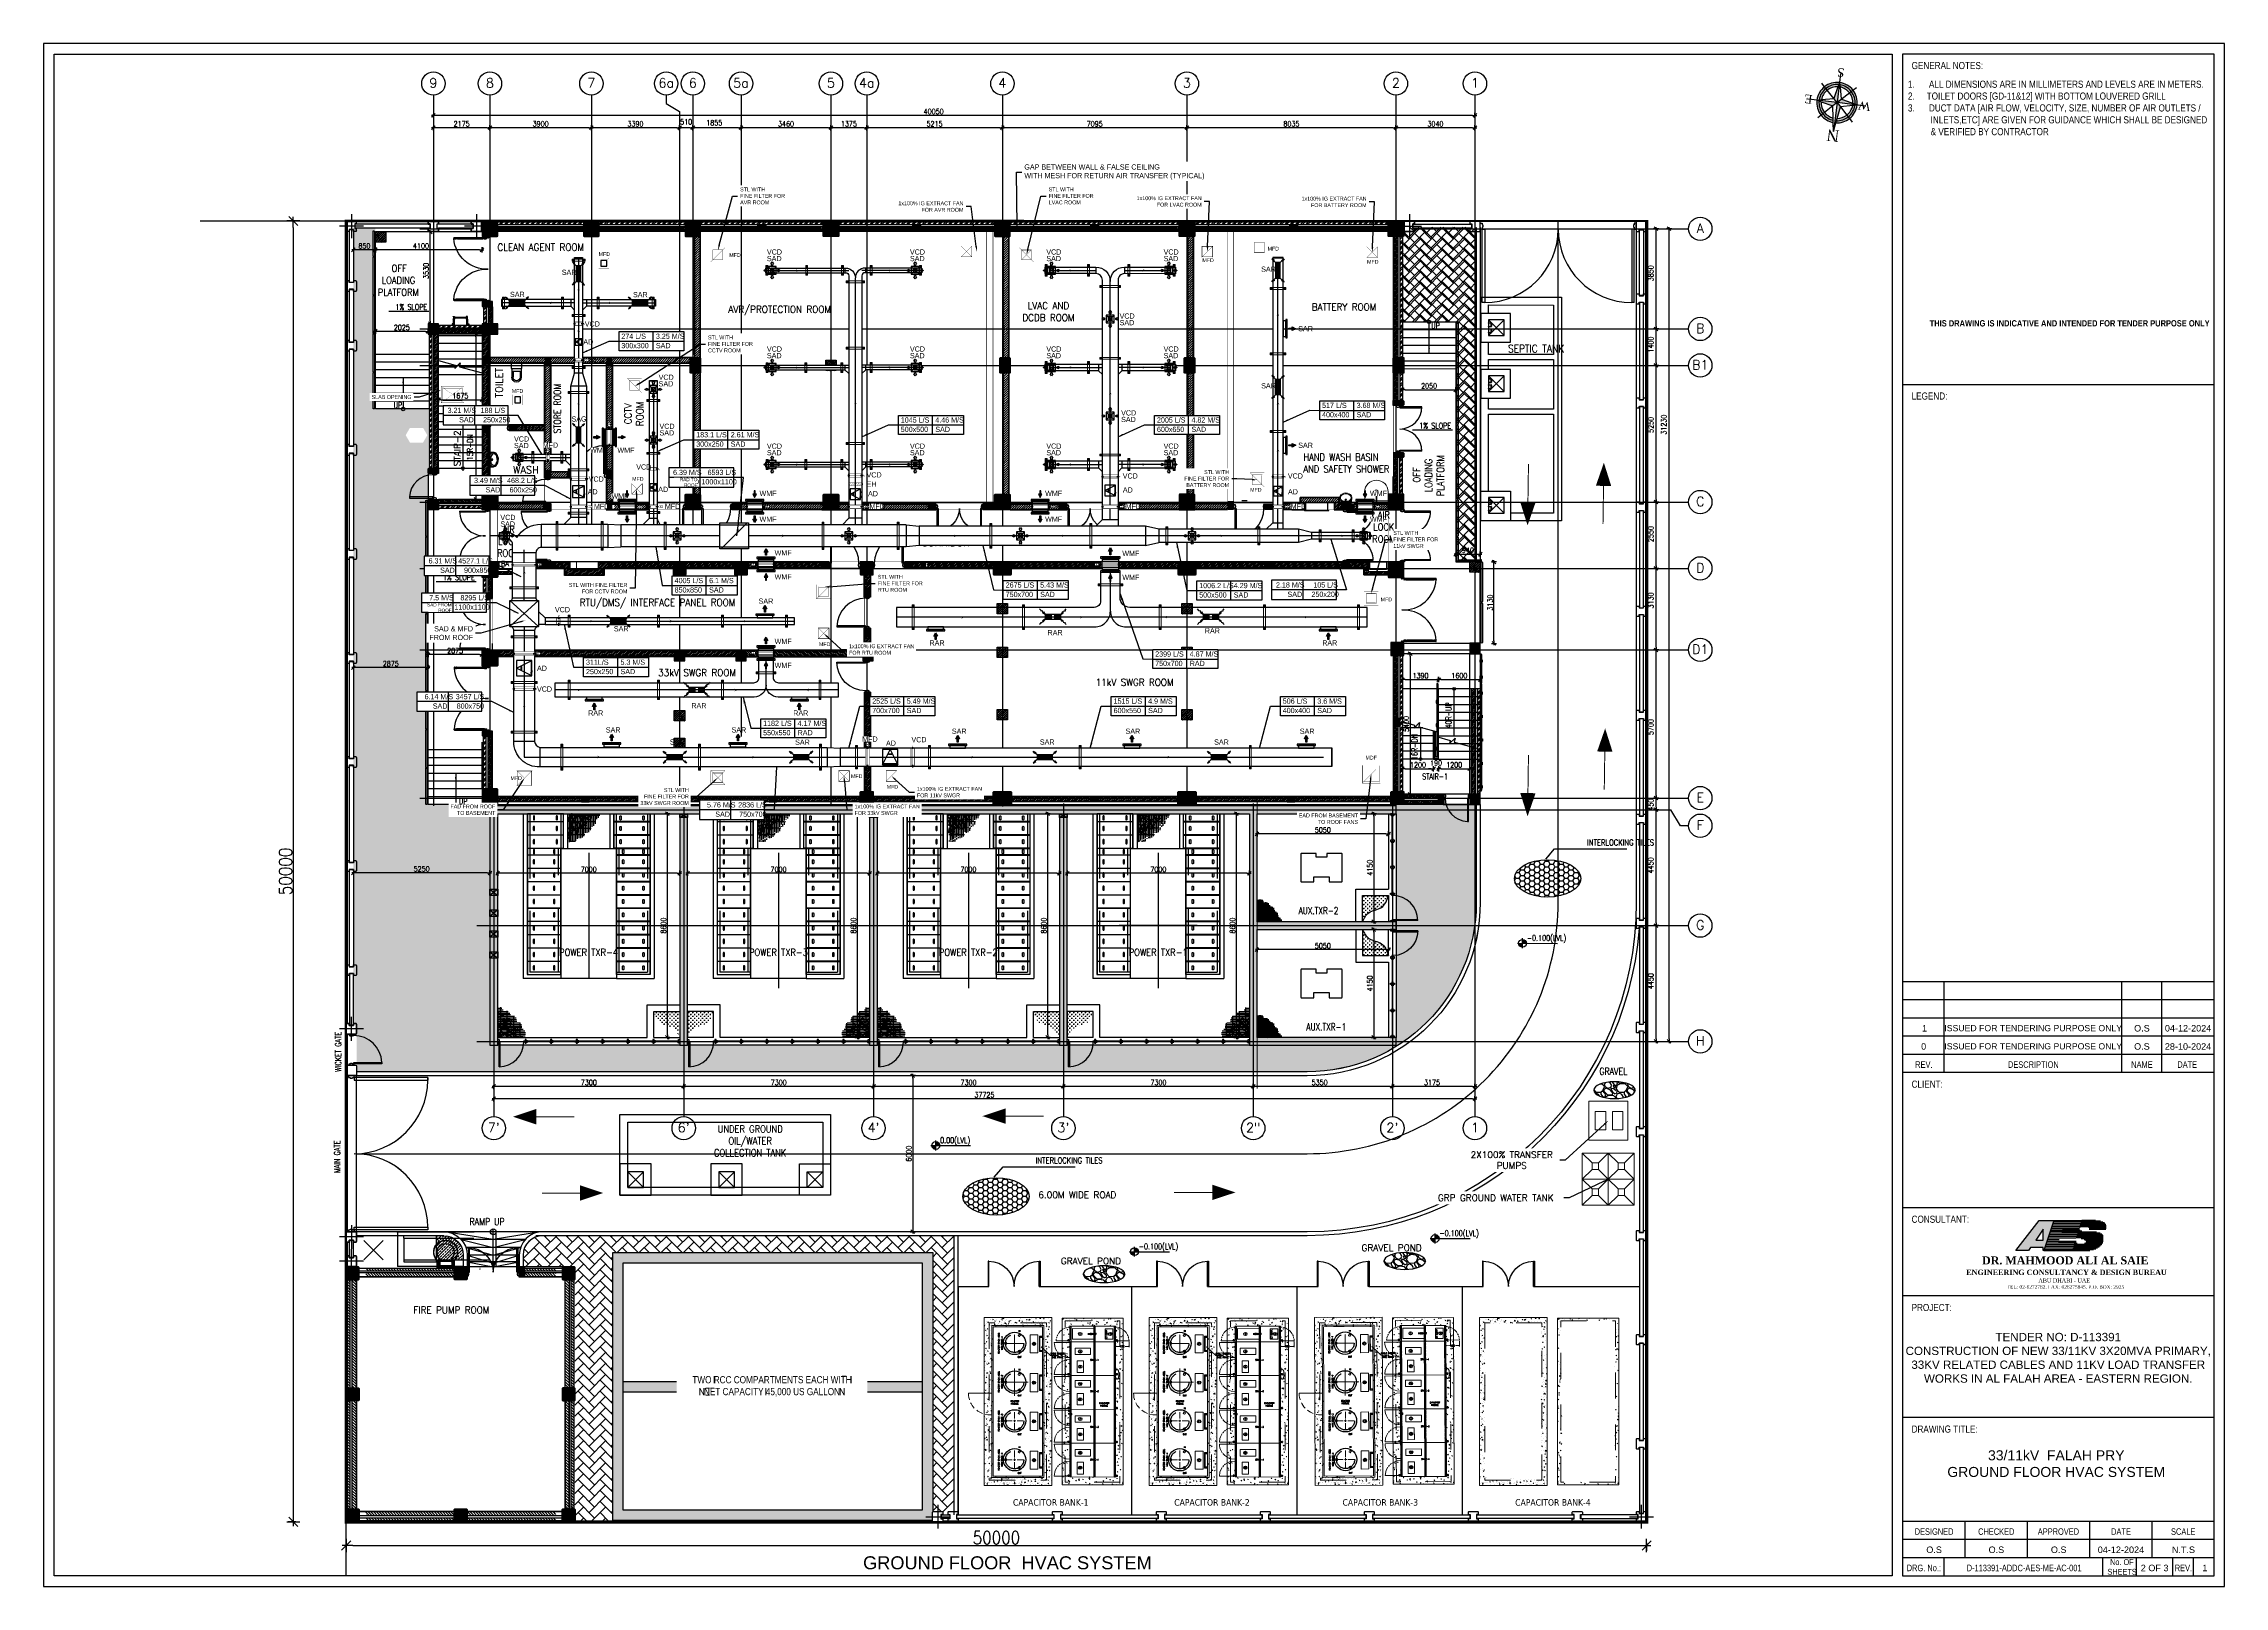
# Paper-space layout 'GROUND FLOOR PLAN' of a CAD drawing. Header units: metres, sheet in millimetres. Extents: x 1 to 842, y 0 to 594.
# The model-space entities are those that its viewports show. They can reach past a viewport. Long polylines and large blocks are cut down to what shows.
import ezdxf
from ezdxf import colors
from ezdxf.entities.mleader import LeaderData, LeaderLine
from ezdxf.enums import TextEntityAlignment as Align
from ezdxf.math import Vec2, Vec3

# ---------------------------------------------------------------- set-up
doc = ezdxf.new("R2010")
doc.units = ezdxf.units.M
doc.set_wipeout_variables(frame=1)
doc.header["$PDMODE"] = 34
for name, pattern in [('( Hidden )', [0.375, 0.25, -0.125]), ('1', [0, 0, 0]), ('CENTER', [2, 1.25, -0.25, 0.25, -0.25]), ('CENTER2', [1.125, 0.75, -0.125, 0.125, -0.125]), ('CROSS', [0.39, 0.26, -0.13]), ('DASHED', [0.75, 0.5, -0.25]), ('DASHED2', [0.375, 0.25, -0.125]), ('HID', [0.345, 0.225, -0.12]), ('HIDDEN', [0.375, 0.25, -0.125]), ('HIDDEN2', [0.1875, 0.125, -0.0625]), ('PDF_IMPORT', [1, 0.8, -0.2]), ('PHANTOM', [2.5, 1.25, -0.25, 0.25, -0.25, 0.25, -0.25]), ('VILLA AXIS$0$CENTER', [2, 1.25, -0.25, 0.25, -0.25])]:
    doc.linetypes.add(name, pattern=pattern)
for name, color, linetype in [('0_ACCESS DOOR', 7, 'Continuous'), ('0_DAMPERS', 160, 'Continuous'), ('0_ELECTRIC HEATERS IN DUCTS', 10, 'Continuous'), ('0_EXTRACT AIR DUCT', 236, 'Continuous'), ('0_HVAC TEXT', 7, 'Continuous'), ('1-FENCE', 252, 'Continuous'), ('1-TEXT', 3, 'Continuous'), ('2HID', 8, 'HIDDEN'), ('A-100-DIM', 1, 'Continuous'), ('A-ARROW', 252, 'Continuous'), ('A-AXIS LINE', 253, 'Continuous'), ('A-BRICK', 3, 'Continuous'), ('A-COMPOUND WALL', 3, 'Continuous'), ('A-FINISH', 7, 'Continuous'), ('A-FIXTURES', 252, 'Continuous'), ('A-FLOR-STRS', 252, 'Continuous'), ('A-FURNITURE', 252, 'Continuous'), ('A-HATCH-WALL', 8, 'Continuous'), ('A-LEVEL', 252, 'Continuous'), ('A-PLASTER', 252, 'Continuous'), ('A-RAILING', 252, 'Continuous'), ('A-SANITARY', 252, 'Continuous'), ('A-SECT-PATT', 9, 'Continuous'), ('A-STAIRS', 252, 'Continuous'), ('A-TEXT', 252, 'Continuous'), ('A-WALL', 4, 'Continuous'), ('A-WALL-1', 252, 'Continuous'), ('A-WALL-2', 252, 'Continuous'), ('EQUIPMENT', 252, 'Continuous'), ('F-PLOT LIMITS - Zoom', 1, 'Continuous'), ('G-COL', 252, 'Continuous'), ('G-CUT-LINE', 252, 'Continuous'), ('G-DIM', 1, 'Continuous'), ('G-GRID', 252, 'CENTER'), ('G-LEADER', 252, 'Continuous'), ('G-LVL', 252, 'Continuous'), ('G-MISC', 1, 'Continuous'), ('G-RC-WALL', 252, 'Continuous'), ('G-STAIR', 3, 'Continuous'), ('G-TEXT', 252, 'Continuous'), ('INTEC -CONC WALL BELOW', 2, 'Continuous'), ('INTEC -DOOR2', 252, 'Continuous'), ('INTEC -FENCE', 252, 'Continuous'), ('INTEC -HATCH3', 252, 'Continuous'), ('INTEC -LEADER', 252, 'Continuous'), ('INTEC -LVL', 2, 'Continuous'), ('INTEC -PLASTER2', 252, 'Continuous'), ('INTEC -RC-WALL', 252, 'Continuous'), ('INTEC -TEXT', 252, 'Continuous'), ('INTEC -TEXT4', 252, 'Continuous'), ('INTEC -WALL', 252, 'Continuous'), ('Mech. Cut-out', 252, 'Continuous'), ('MOTORIZED DAMPER', 10, 'Continuous'), ('PAMCAD-PROJECTION', 7, 'Continuous'), ('PDF2_A-ANNO-DIMS', 8, 'Continuous'), ('PDF2_S-COLS', 7, 'Continuous'), ('PDF_Geometry', 7, 'Continuous'), ('PDF_Solid Fills', 7, 'Continuous'), ('PRE CAST WALL', 252, 'Continuous'), ('RETURN AIR DUCT', 160, 'HIDDEN'), ('REVISION-CLOUD', 9, 'Continuous'), ('Room Name', 7, 'Continuous'), ('S-SECTIONS', 2, 'Continuous'), ('SUPPLY AIR DUCT', 82, 'Continuous'), ('TAG', 7, 'Continuous'), ('TIP - BEAM-CONC', 6, 'Continuous'), ('TIP - DIM', 252, 'Continuous'), ('TIP - DOOR2', 252, 'Continuous'), ('TIP - FENCE', 2, 'Continuous'), ('TIP - G - PAVEMENT', 9, 'Continuous'), ('TIP - WALL', 6, 'Continuous'), ('TITLE BLOCK$0$PAMCAD-PROJECTION', 7, 'Continuous'), ('TITLE BLOCK$0$TITLE', 7, 'Continuous'), ('TITLE BLOCK$0$TITLE TEXT', 7, 'Continuous'), ('TITLE TEXT', 7, 'Continuous'), ('TRENCH', 5, 'Continuous'), ('wall', 4, 'Continuous'), ('WALL OPENING', 1, 'Continuous'), ('XREF - OEL ZMCPRY1$0$A-WALL-1', 111, 'Continuous')]:
    doc.layers.add(name, color=color, linetype=linetype)
for name, color, linetype, lineweight in [('0_ARROW', 20, 'Continuous', 0), ('0_FA DUCT', 130, 'Continuous', 0), ('0_HVAC-OPENING', 126, 'Continuous', 0), ('0_PRESSURIZATION  DUCT', 76, '1', 0), ('A-FURN-FIXT', 8, 'Continuous', 9), ('HANGER', 252, 'Continuous', 0), ('MAN HOLE', 2, 'Continuous', 5), ('POTABLE WATER TANK', 252, 'Continuous', 15)]:
    doc.layers.add(name, color=color, linetype=linetype, lineweight=lineweight)
for name, color, linetype, transparency in [('A-AXIS DIMENSION', 252, 'Continuous', 0.6), ('A-AXIS MARKER', 253, 'Continuous', 0.6), ('A-AXIS TEXT', 252, 'Continuous', 0.6), ('A-DOOR', 252, 'Continuous', 0.6), ('A-HATCH', 252, 'Continuous', 0.6), ('A-HATCH MISC', 251, 'Continuous', 0.6), ('A-HATCH SOLID', 253, 'Continuous', 0.6), ('A-REFLECT DOWN', 252, 'Continuous', 0.6), ('CENTER LINE', 252, 'CENTER', 0.6), ('G-HATCH', 253, 'Continuous', 0.6), ('G-HATCH-COL-WALL', 253, 'Continuous', 0.6), ('G-PAVEMENT', 252, 'Continuous', 0.6)]:
    doc.layers.add(name, color=color, linetype=linetype, transparency=transparency)
for name, color, linetype, true_color in [('A-REVCLOUD-A', 7, 'Continuous', 0xe00000), ('MFD', 1, 'Continuous', 0xff0000), ('RAR', 1, 'Continuous', 0xff0000), ('SAD', 1, 'Continuous', 0xff0000), ('SAR', 1, 'Continuous', 0xff0000), ('VCD', 5, 'HIDDEN', 0x0000ff)]:
    doc.layers.add(name, color=color, linetype=linetype, true_color=true_color)
doc.styles.add('AIRAL', font='arial.ttf', dxfattribs={"height": 6.14})
doc.styles.add('ARIAL', font='arial.ttf', dxfattribs={"height": 1})
doc.styles.add('ISOCP3', font='isocp3.shx')
doc.styles.add('RMS2', font='', dxfattribs={"height": 0.3})
doc.styles.add('romans', font='romans.shx', dxfattribs={"width": 0.85})
doc.styles.get("Standard").update_dxf_attribs({"font": 'ARIALN.TTF'})
doc.styles.add('TAHOMA', font='tahoma.ttf', dxfattribs={"height": 250})
doc.styles.add('TITLE BLOCK$0$Standard', font='arial.ttf')
doc.styles.add('VILLA AXIS$0$U SHAPE AXIS$0$AXES$0$COMP', font='complex')
doc.styles.get('RMS2').set_extended_font_data('Romantic')
doc.linetypes.add('FENCELINE2', pattern='A,0.25,-0.1,[132,ltypeshp.shx,S=0.1,R=0,X=-0.1,Y=0],-0.1,1', length=1.45)
doc.dimstyles.new('DIM-100', dxfattribs={"dimtxt": 200, "dimasz": 100, "dimexe": 50, "dimexo": 75, "dimgap": 50, "dimtad": 1, "dimdec": 0, "dimrnd": 5, "dimzin": 9, "dimdsep": 46, "dimtxsty": 'romans', "dimblk1": 'D-oblique', "dimblk2": 'D-oblique', "dimsah": 1, "dimcen": 100, "dimdle": 100, "dimclrd": 256, "dimclre": 256, "dimclrt": 131, "dimadec": 0, "dimazin": 0, "dimtfac": 1, "dimtdec": 0, "dimtofl": 0, "dimtmove": 2, "dimatfit": 3, "dimldrblk": 'OBLIQUE', "dimfxl": 100, "dimfxlon": 1, "dimtfillclr": 256, "dimtolj": 1, "dimtzin": 0, "dimarcsym": 0})
doc.dimstyles.new('DIM-100$7', dxfattribs={"dimtxt": 150, "dimasz": 100, "dimexe": 100, "dimexo": 100, "dimgap": 50, "dimtad": 1, "dimdec": 4, "dimrnd": 5, "dimdsep": 46, "dimtxsty": 'ISOCP3', "dimcen": 100, "dimdle": 100, "dimclrd": 1, "dimclre": 1, "dimclrt": 3, "dimadec": 0, "dimazin": 0, "dimtfac": 1, "dimtdec": 4, "dimtofl": 0, "dimtmove": 2, "dimatfit": 3, "dimfxl": 100, "dimfxlon": 1, "dimtfill": 1, "dimtolj": 1, "dimtzin": 0, "dimarcsym": 0})
doc.dimstyles.new('LEADER-100', dxfattribs={"dimtxt": 225, "dimasz": 200, "dimexe": 100, "dimexo": 100, "dimgap": 50, "dimtad": 1, "dimdec": 0, "dimzin": 0, "dimdsep": 46, "dimtxsty": 'ISOCP3', "dimcen": 100, "dimdle": 100, "dimclrd": 256, "dimclre": 256, "dimclrt": 3, "dimadec": 0, "dimazin": 0, "dimtfac": 1, "dimtdec": 0, "dimtofl": 0, "dimtmove": 2, "dimatfit": 3, "dimfxl": 1, "dimtolj": 1, "dimtzin": 0, "dimarcsym": 0})
doc.dimstyles.new('LEADER-75', dxfattribs={"dimscale": 0.75, "dimtxt": 225, "dimasz": 200, "dimexe": 100, "dimexo": 100, "dimgap": 50, "dimtad": 1, "dimdec": 0, "dimzin": 0, "dimdsep": 46, "dimtxsty": 'romans', "dimcen": 100, "dimdle": 100, "dimclrd": 256, "dimclre": 256, "dimclrt": 3, "dimadec": 0, "dimazin": 0, "dimtfac": 1, "dimtdec": 0, "dimtofl": 0, "dimtmove": 2, "dimatfit": 3, "dimfxl": 1, "dimtolj": 1, "dimtzin": 0, "dimlwd": -1, "dimlwe": -1, "dimarcsym": 0})
doc.dimstyles.new('OPENING-100', dxfattribs={"dimscale": 0.8, "dimtxt": 225, "dimasz": 150, "dimexe": 100, "dimexo": 100, "dimgap": 50, "dimtad": 1, "dimdec": 4, "dimrnd": 5, "dimdsep": 46, "dimtxsty": 'romans', "dimblk1": 'OBLIQUE', "dimblk2": 'OBLIQUE', "dimsah": 1, "dimcen": 100, "dimdle": 100, "dimclrd": 256, "dimclre": 256, "dimclrt": 254, "dimadec": 0, "dimazin": 0, "dimtfac": 1, "dimtdec": 4, "dimtofl": 0, "dimtmove": 2, "dimatfit": 3, "dimldrblk": 'OBLIQUE', "dimfxl": 1, "dimtolj": 1, "dimtzin": 0, "dimlwd": -1, "dimlwe": -1, "dimarcsym": 0})
doc.dimstyles.get("Standard").update_dxf_attribs({"dimtxt": 200, "dimasz": 150, "dimexe": 150, "dimexo": 150, "dimgap": 100, "dimtad": 0, "dimtih": 1, "dimtoh": 1, "dimdec": 0, "dimzin": 0, "dimdsep": 46, "dimtxsty": 'Standard', "dimcen": 0.09, "dimadec": 0, "dimazin": 0, "dimtfac": 1, "dimtdec": 0, "dimtofl": 0, "dimtmove": 0, "dimatfit": 3, "dimfxl": 1, "dimtolj": 1, "dimtzin": 0, "dimarcsym": 0})
pattern_1 = [(315, (-169616.05, -34244.86), (53.03301, 53.03301), [])]
pattern_2 = [(315, (-167396.76, -22843.1), (53.03301, 53.03301), [])]
pattern_3 = [(45, (-41334.46, -21338.69), (-33.67596, 33.67596), [])]
pattern_4 = [(45, (-41334.46, -21338.69), (-101.028, 101.028), []), (45, (-41267.11, -21338.69), (-101.028, 101.028), [])]
pattern_5 = [(45, (-40834.46, -21338.69), (-33.67596, 33.67596), [])]
pattern_6 = [(45, (-873053.327, -309197.14), (-33.6759605, 33.6759605), [])]
pattern_7 = [(225, (75713.91, 2551.916), (44.194174, -44.194174), [])]
pattern_8 = [(225, (38107.867, -21.305), (30.935922, -30.935922), [])]
pattern_9 = [(225, (29728.36, -25), (101.0279, -101.0279), []), (225, (29661, -25), (101.0279, -101.0279), [])]
pattern_10 = [(225, (39419.42, -21.305), (30.935922, -30.935922), [])]
pattern_11 = [(225, (31039.91, -25), (101.02788, -101.02788), []), (225, (30972.56, -25), (101.02788, -101.02788), [])]
pattern_12 = [(225, (-959189.83, -309307.68), (44.194174, -44.194174), [])]

# ---------------------------------------------------------------- blocks, each defined once
blk = doc.blocks.new('TITLE BLOCK$0$ALI EL SAIE LOGO')
at = {"layer": 'TITLE BLOCK$0$TITLE TEXT'}
h = blk.add_hatch(color=256, dxfattribs=at)
h.dxf.hatch_style = 1
h.paths.add_polyline_path([(8.12, 6.4), (8.12, 6.4), (4.96, 6.41), (0, 0), (2.66, 0), (3.11, 0.63), (5.82, 0.63), (5.82, 0), (5.95, 0)])
h.paths.add_polyline_path([(5.83, 4.54), (5.83, 2.21), (4.26, 2.21)], flags=16)
for points in [[(5.95, 0), (5.82, 0), (5.82, 0.63), (3.11, 0.63), (2.66, 0), (0, 0), (4.96, 6.41), (8.13, 6.41)], [(4.26, 2.21), (5.83, 2.21), (5.83, 4.54)]]:
    blk.add_lwpolyline(points, close=True, dxfattribs=at)
at = {"layer": 'TITLE BLOCK$0$TITLE TEXT', "color": 190, "true_color": 0x7f00ff}
for points in [[(7.57, 4.79), (13.52, 4.79)], [(7.57, 4.79), (13.52, 4.79)], [(7.69, 5.14), (13.63, 5.14)], [(7.81, 5.49), (13.74, 5.49)], [(7.93, 5.84), (13.84, 5.84)], [(8.05, 6.19), (13.95, 6.19)], [(8.12, 6.4), (14.01, 6.4)], [(5.95, 0), (12.06, 0)], [(6.03, 0.24), (12.13, 0.24)], [(6.15, 0.59), (12.24, 0.59)], [(6.27, 0.94), (12.34, 0.94)], [(6.39, 1.29), (12.45, 1.29)], [(6.51, 1.64), (12.56, 1.64)], [(6.63, 1.99), (9.11, 1.99)], [(6.74, 2.34), (9.23, 2.34)], [(6.86, 2.69), (12.83, 2.69)], [(6.86, 2.69), (12.83, 2.69)], [(6.98, 3.04), (12.95, 3.04)], [(7.1, 3.39), (13.07, 3.39)], [(7.22, 3.74), (13.19, 3.74)], [(7.22, 3.74), (13.19, 3.74)], [(7.34, 4.09), (9.86, 4.09)], [(7.46, 4.44), (9.96, 4.44)]]:
    blk.add_lwpolyline(points, dxfattribs=at)
at = {"layer": 'TITLE BLOCK$0$TITLE TEXT', "color": 150, "true_color": 0x007fff}
for points in [[(10.05, 4.75), (13.59, 4.75)], [(13.57, 4.95), (13.74, 4.95)], [(13.63, 5.15), (19.31, 5.15)], [(13.69, 5.35), (19.28, 5.35)], [(13.75, 5.55), (19.21, 5.55)], [(13.81, 5.74), (19.1, 5.74)], [(13.87, 5.94), (18.91, 5.94)], [(13.93, 6.14), (18.61, 6.14)], [(13.99, 6.34), (18.11, 6.34)], [(14.06, 6.45), (17, 6.45)], [(15.54, 4.95), (19.31, 4.95)], [(15.66, 4.75), (19.29, 4.75)], [(9.13, 1.78), (12.9, 1.78)], [(9.18, 1.98), (12.89, 1.98)], [(9.82, 3.97), (17.2, 3.97)], [(9.88, 4.17), (14.07, 4.17)], [(9.94, 4.37), (13.77, 4.37)], [(9.99, 4.55), (13.59, 4.55)], [(12.11, 0.18), (16.6, 0.18)], [(12.17, 0.38), (17.09, 0.38)], [(12.23, 0.58), (17.46, 0.58)], [(12.3, 0.78), (17.77, 0.78)], [(12.36, 0.98), (18.01, 0.98)], [(12.42, 1.18), (18.2, 1.18)], [(12.48, 1.38), (18.35, 1.38)], [(12.54, 1.58), (13.06, 1.58)], [(12.9, 2.77), (18.67, 2.77)], [(12.96, 2.97), (18.67, 2.97)], [(13.03, 3.17), (18.67, 3.17)], [(13.09, 3.37), (18.59, 3.37)], [(13.15, 3.57), (18.38, 3.57)], [(13.15, 3.57), (18.38, 3.57)], [(13.21, 3.77), (18.01, 3.77)], [(13.95, 2.57), (18.67, 2.57)], [(14.56, 2.37), (18.67, 2.37)], [(14.69, 1.58), (18.48, 1.58)], [(14.91, 2.17), (18.67, 2.17)], [(14.92, 1.78), (18.58, 1.78)], [(14.99, 1.98), (18.67, 1.98)], [(15.66, 4.55), (19.24, 4.55)], [(12.05, -0.02), (15.8, -0.02)]]:
    blk.add_lwpolyline(points, dxfattribs=at)
at = {"layer": 'TITLE BLOCK$0$TITLE TEXT', "insert": (-11.39, -1.27), "char_height": 1.7, "attachment_point": 1, "style": 'TITLE BLOCK$0$Standard'}
blk.add_mtext_dynamic_manual_height_columns('\\pi4.14982;{\\fTimes New Roman|b1|i0|c0|p18;DR. MAHMOOD ALI AL SAIE\\P\\pi0.77769;\\H0.66471x;ENGINEERING CONSULTANCY & DESIGN BUREAU\\fTimes New Roman|b0|i0|c0|p18;\\P\\pi16.18816;\\H0.76106x;ABU DHABI - UAE\\P\\pi9.44513;\\H0.87209x;TEL: 02-6272762, FAX: 026275845, P.O. BOX: 2925}', width=43.0244, gutter_width=1, heights=[0], dxfattribs=at)
blk = doc.blocks.new('TITLE BLOCK')
at = {"layer": 'TITLE BLOCK$0$PAMCAD-PROJECTION'}
blk.add_lwpolyline([(0.65518, 297.5612), (1.36402, 297.5612), (1.36402, 296.9745), (0.65518, 296.9745)], close=True, dxfattribs=at)
at = {"layer": 'TITLE BLOCK$0$TITLE'}
for points in [[(0.65117, 296.9705), (1.49217, 296.9705), (1.49217, 297.56521), (0.65117, 297.56521)], [(1.36803, 296.9745), (1.48817, 296.9745), (1.48817, 297.5612), (1.36803, 297.5612)]]:
    blk.add_lwpolyline(points, close=True, dxfattribs=at)
for points in [[(1.36803, 297.4338), (1.48817, 297.4338)], [(1.48817, 297.20357), (1.36803, 297.20357)], [(1.38404, 297.20357), (1.38404, 297.16853)], [(1.45252, 297.20357), (1.45252, 297.16853)], [(1.46786, 297.20357), (1.46786, 297.16853)], [(1.48817, 297.19656), (1.36803, 297.19656)], [(1.48817, 297.18955), (1.36803, 297.18955)], [(1.48817, 297.18255), (1.36803, 297.18255)], [(1.48817, 297.17554), (1.36803, 297.17554)], [(1.48817, 297.16853), (1.36803, 297.16853)], [(1.48817, 297.11647), (1.36803, 297.11647)], [(1.48817, 297.08243), (1.36803, 297.08243)], [(1.48817, 297.03558), (1.36803, 297.03558)], [(1.48817, 296.99553), (1.36803, 296.99553)], [(1.39205, 296.99553), (1.39205, 296.98151)], [(1.41608, 296.99553), (1.41608, 296.98151)], [(1.44011, 296.99553), (1.44011, 296.98151)], [(1.46414, 296.99553), (1.46414, 296.98151)], [(1.48817, 296.98852), (1.36803, 296.98852)], [(1.48817, 296.98151), (1.36803, 296.98151)], [(1.36803, 296.98151), (1.36803, 296.9745)], [(1.38404, 296.98151), (1.38404, 296.9745)], [(1.44512, 296.98151), (1.44512, 296.9745)], [(1.45813, 296.98151), (1.45813, 296.9745)], [(1.47215, 296.98151), (1.47215, 296.9745)], [(1.48016, 296.98151), (1.48016, 296.9745)]]:
    blk.add_lwpolyline(points, dxfattribs=at)
at = {"layer": 'TITLE BLOCK$0$TITLE TEXT', "xscale": 0.001804288265306122, "yscale": 0.001804288265306122, "zscale": 0.001804288265306122}
blk.add_blockref('TITLE BLOCK$0$ALI EL SAIE LOGO', (1.41177, 297.09998), dxfattribs=at)
at = {"layer": 'TITLE BLOCK$0$TITLE TEXT', "style": 'TITLE BLOCK$0$Standard'}
for s, width, insert, char_height, attachment_point in [('{\\fArial Narrow|b0|i0|c0|p34;GENERAL NOTES:}', 0.029435, (1.37155, 297.55813), 0.0027433, 1), ('{\\fArial Narrow|b0|i0|c0|p34;LEGEND:}', 0.029435, (1.37155, 297.43073), 0.0027433, 1), ('\\pi0.00755;1', 0.016019, (1.36803, 297.18689), 0.002503, 1), ('\\pi0.00013;ISSUED FOR TENDERING PURPOSE ONLY', 0.0684708, (1.38404, 297.18689), 0.0024, 1), ('\\pi0.00484;O.S', 0.0153441, (1.45252, 297.18689), 0.002503, 1), ('\\pi0.00137;04-12-2024', 0.020309, (1.46786, 297.18689), 0.002503, 1), ('\\pi0.00719;0', 0.016019, (1.36803, 297.17988), 0.002503, 1), ('\\pi0.00013;ISSUED FOR TENDERING PURPOSE ONLY', 0.0684708, (1.38404, 297.17988), 0.0024, 1), ('\\pi0.00484;O.S', 0.0153441, (1.45252, 297.17988), 0.002503, 1), ('\\pi0.00135;28-10-2024', 0.020309, (1.46786, 297.17988), 0.002503, 1), ('\\pi0.0049;{\\fArial Narrow|b0|i0|c0|p34;REV.}', 0.016019, (1.36803, 297.17288), 0.002503, 1), ('\\pi0.02467;{\\fArial Narrow|b0|i0|c0|p34;DESCRIPTION}', 0.0684708, (1.38404, 297.17288), 0.002503, 1), ('\\pi0.00371;{\\fArial Narrow|b0|i0|c0|p34;NAME}', 0.0153441, (1.45252, 297.17288), 0.002503, 1), ('\\pi0.00437;{\\fArial Narrow|b0|i0|c0|p34;DATE}', 0.016019, (1.46965, 297.17288), 0.002503, 1), ('{\\fArial Narrow|b0|i0|c0|p34;CLIENT:}', 0.029435, (1.37155, 297.16546), 0.0027433, 1), ('{\\fArial Narrow|b0|i0|c0|p34;CONSULTANT:}', 0.029435, (1.37155, 297.1134), 0.0027433, 1), ('{\\fArial Narrow|b0|i0|c0|p34;PROJECT:}', 0.029435, (1.37155, 297.07936), 0.0027433, 1), ('{\\C7;TENDER NO: D-113391\\PCONSTRUCTION OF NEW 33/11KV 3X20MVA PRIMARY, 33KV RELATED CABLES AND 11KV LOAD TRANSFER WORKS IN AL FALAH AREA - EASTERN REGION.}', 0.1265381, (1.4281, 297.05859), 0.0032, 5), ('{\\fArial Narrow|b0|i0|c0|p34;DRAWING TITLE:}', 0.029435, (1.37155, 297.0325), 0.0027433, 1), ('\\pi0.00471;{\\fArial Narrow|b0|i0|c0|p34;DESIGNED}', 0.0240286, (1.36803, 296.99287), 0.002503, 1), ('\\pi0.00515;{\\fArial Narrow|b0|i0|c0|p34;CHECKED}', 0.0240286, (1.39205, 296.99287), 0.002503, 1), ('\\pi0.00413;{\\fArial Narrow|b0|i0|c0|p34;APPROVED}', 0.0240286, (1.41608, 296.99287), 0.002503, 1), ('\\pi0.00838;{\\fArial Narrow|b0|i0|c0|p34;DATE}', 0.0240286, (1.44011, 296.99287), 0.002503, 1), ('\\pi0.00746;{\\fArial Narrow|b0|i0|c0|p34;SCALE}', 0.0240286, (1.46414, 296.99287), 0.002503, 1), ('\\pi0.00918;O.S', 0.0240286, (1.36803, 296.98586), 0.002503, 1), ('\\pi0.00918;O.S', 0.0240286, (1.39205, 296.98586), 0.002503, 1), ('\\pi0.00918;O.S', 0.0240286, (1.41608, 296.98586), 0.002503, 1), ('\\pi0.00323;04-12-2024', 0.0240286, (1.44011, 296.98586), 0.002503, 1), ('\\pi0.00777;N.T.S', 0.0240286, (1.46414, 296.98586), 0.002503, 1), ('\\pi0.00163;{\\fArial Narrow|b0|i0|c0|p34;DRG. No.:}', 0.016019, (1.36803, 296.97885), 0.002503, 1), ('\\pi0.004;{\\fArial Narrow|b0|i0|c0|p34;No. OF \\P\\pi0.00297;SHEETS}', 0.016019, (1.4441, 296.98099), 0.0022527, 1), ('\\pi0.00089;{\\fArial Narrow|b0|i0|c0|p34;REV.}', 0.0080095, (1.47215, 296.97885), 0.002503, 1), ('\\pi0.00354;1', 0.0080095, (1.48016, 296.97885), 0.002503, 1)]:
    blk.add_mtext_dynamic_manual_height_columns(s, width=width, gutter_width=0.002, heights=[0], dxfattribs=dict(at, insert=insert, char_height=char_height, attachment_point=attachment_point))
blk = doc.blocks.new('NORTH-FATHY')
at = {"true_color": 0xff0000}
h = blk.add_hatch(color=1, dxfattribs=at)
h.paths.add_polyline_path([(6.7, 0), (5.98, 0.17), (5.25, 0.34), (1.26, 1.26), (0, 0)])
h.paths.add_polyline_path([(0, 9.57), (-0.44, 6.68), (-0.55, 5.95), (-0.66, 5.22), (-1.26, 1.26), (0, 0)])
h.paths.add_polyline_path([(-6.7, 0), (-5.98, -0.17), (-5.25, -0.34), (-1.26, -1.26), (0, 0)])
h.paths.add_polyline_path([(1.26, -1.26), (0, 0), (0, -6.7), (0.17, -5.98), (0.34, -5.25)])
h = blk.add_hatch(color=251)
edge = h.paths.add_edge_path()
edge.add_ellipse((0, 0), major_axis=(-4.23, 4.23), ratio=1, start_angle=-90, end_angle=-50.26207)
edge.add_line((0.55, 5.95), (0.66, 5.22))
edge.add_ellipse((0, 0), major_axis=(3.72, 3.72), ratio=1, start_angle=0, end_angle=37.79691, ccw=False)
edge.add_line((3.72, 3.72), (4.23, 4.23))
edge = h.paths.add_edge_path()
edge.add_ellipse((0, 0), major_axis=(4.73, 4.73), ratio=1, start_angle=315, end_angle=360)
edge.add_line((4.73, 4.73), (4.23, 4.23))
edge.add_ellipse((0, 0), major_axis=(-4.23, 4.23), ratio=1, start_angle=226.59998, end_angle=270, ccw=False)
edge.add_line((5.98, 0.17), (6.7, 0))
edge = h.paths.add_edge_path()
edge.add_ellipse((0, 0), major_axis=(-3.72, 3.72), ratio=1, start_angle=180, end_angle=221.34644, ccw=False)
edge.add_line((3.72, -3.72), (4.23, -4.23))
edge.add_ellipse((0, 0), major_axis=(4.23, 4.23), ratio=1, start_angle=270, end_angle=313.40002)
edge.add_line((5.98, -0.17), (5.25, -0.34))
edge = h.paths.add_edge_path()
edge.add_ellipse((0, 0), major_axis=(-4.73, 4.73), ratio=1, start_angle=135, end_angle=180)
edge.add_line((4.73, -4.73), (4.23, -4.23))
edge.add_ellipse((0, 0), major_axis=(4.23, 4.23), ratio=1, start_angle=226.59998, end_angle=270, ccw=False)
edge.add_line((0.17, -5.98), (0, -6.7))
edge = h.paths.add_edge_path()
edge.add_ellipse((0, 0), major_axis=(-4.23, 4.23), ratio=1, start_angle=90, end_angle=133.40002)
edge.add_line((-0.17, -5.98), (-0.34, -5.25))
edge.add_ellipse((0, 0), major_axis=(-3.72, 3.72), ratio=1, start_angle=90, end_angle=131.34644, ccw=False)
edge.add_line((-3.72, -3.72), (-4.23, -4.23))
edge = h.paths.add_edge_path()
edge.add_ellipse((0, 0), major_axis=(-4.23, 4.23), ratio=1, start_angle=46.59998, end_angle=90, ccw=False)
edge.add_line((-5.98, -0.17), (-6.7, 0))
edge.add_ellipse((0, 0), major_axis=(4.73, 4.73), ratio=1, start_angle=135, end_angle=180)
edge.add_line((-4.73, -4.73), (-4.23, -4.23))
edge = h.paths.add_edge_path()
edge.add_ellipse((0, 0), major_axis=(4.23, 4.23), ratio=1, start_angle=90, end_angle=133.40002)
edge.add_line((-5.98, 0.17), (-5.25, 0.34))
edge.add_ellipse((0, 0), major_axis=(-3.72, 3.72), ratio=1, start_angle=0, end_angle=41.34644, ccw=False)
edge.add_line((-3.72, 3.72), (-4.23, 4.23))
edge = h.paths.add_edge_path()
edge.add_ellipse((0, 0), major_axis=(-4.73, 4.73), ratio=1, start_angle=-41.25156, end_angle=0)
edge.add_line((-4.73, 4.73), (-4.23, 4.23))
edge.add_ellipse((0, 0), major_axis=(4.23, 4.23), ratio=1, start_angle=50.26207, end_angle=90, ccw=False)
edge.add_line((-0.55, 5.95), (-0.44, 6.68))
h = blk.add_hatch(color=9)
edge = h.paths.add_edge_path()
edge.add_ellipse((0, 0), major_axis=(4.73, 4.73), ratio=1, start_angle=360, end_angle=401.25156)
edge.add_line((0.44, 6.68), (0.55, 5.95))
edge.add_ellipse((0, 0), major_axis=(-4.23, 4.23), ratio=1, start_angle=-90, end_angle=-50.26207, ccw=False)
edge.add_line((4.23, 4.23), (4.73, 4.73))
edge = h.paths.add_edge_path()
edge.add_ellipse((0, 0), major_axis=(3.72, 3.72), ratio=1, start_angle=318.65356, end_angle=360, ccw=False)
edge.add_line((5.25, 0.34), (5.98, 0.17))
edge.add_ellipse((0, 0), major_axis=(-4.23, 4.23), ratio=1, start_angle=226.59998, end_angle=270)
edge.add_line((4.23, 4.23), (3.72, 3.72))
edge = h.paths.add_edge_path()
edge.add_ellipse((0, 0), major_axis=(4.23, 4.23), ratio=1, start_angle=270, end_angle=313.40002, ccw=False)
edge.add_line((4.23, -4.23), (4.73, -4.73))
edge.add_ellipse((0, 0), major_axis=(-4.73, 4.73), ratio=1, start_angle=180, end_angle=225)
edge.add_line((6.7, 0), (5.98, -0.17))
edge = h.paths.add_edge_path()
edge.add_ellipse((0, 0), major_axis=(3.72, 3.72), ratio=1, start_angle=228.65356, end_angle=270, ccw=False)
edge.add_line((0.34, -5.25), (0.17, -5.98))
edge.add_ellipse((0, 0), major_axis=(4.23, 4.23), ratio=1, start_angle=226.59998, end_angle=270)
edge.add_line((4.23, -4.23), (3.72, -3.72))
edge = h.paths.add_edge_path()
edge.add_ellipse((0, 0), major_axis=(-4.23, 4.23), ratio=1, start_angle=90, end_angle=133.40002, ccw=False)
edge.add_line((-4.23, -4.23), (-4.73, -4.73))
edge.add_ellipse((0, 0), major_axis=(4.73, 4.73), ratio=1, start_angle=180, end_angle=225)
edge.add_line((0, -6.7), (-0.17, -5.98))
edge = h.paths.add_edge_path()
edge.add_ellipse((0, 0), major_axis=(3.72, 3.72), ratio=1, start_angle=138.65356, end_angle=180, ccw=False)
edge.add_line((-5.25, -0.34), (-5.98, -0.17))
edge.add_ellipse((0, 0), major_axis=(-4.23, 4.23), ratio=1, start_angle=46.59998, end_angle=90)
edge.add_line((-4.23, -4.23), (-3.72, -3.72))
edge = h.paths.add_edge_path()
edge.add_ellipse((0, 0), major_axis=(-4.73, 4.73), ratio=1, start_angle=0, end_angle=45)
edge.add_line((-6.7, 0), (-5.98, 0.17))
edge.add_ellipse((0, 0), major_axis=(4.23, 4.23), ratio=1, start_angle=90, end_angle=133.40002, ccw=False)
edge.add_line((-4.23, 4.23), (-4.73, 4.73))
edge = h.paths.add_edge_path()
edge.add_ellipse((0, 0), major_axis=(-3.72, 3.72), ratio=1, start_angle=-37.79691, end_angle=0, ccw=False)
edge.add_line((-0.66, 5.22), (-0.55, 5.95))
edge.add_ellipse((0, 0), major_axis=(4.23, 4.23), ratio=1, start_angle=50.26207, end_angle=90)
edge.add_line((-4.23, 4.23), (-3.72, 3.72))
for p, q in [((0, 9.57), (-0.44, 6.68)), ((0, 9.57), (0.44, 6.68)), ((0, 0), (0, 9.57)), ((-9.57, 0), (0, 0)), ((-6.7, 0), (-5.98, 0.17)), ((-6.7, 0), (-5.98, -0.17)), ((-6.7, 0), (0, 0)), ((-5.98, 0.17), (-5.25, 0.34)), ((-4.73, 4.73), (-5.75, 5.75)), ((-5.25, 0.34), (-1.26, 1.26)), ((-4.23, 4.23), (-4.73, 4.73)), ((-3.72, 3.72), (-4.23, 4.23)), ((-1.26, 1.26), (-3.72, 3.72)), ((-0.66, 5.22), (-1.26, 1.26)), ((0, 0), (-1.26, 1.26)), ((0, 0), (-1.26, -1.26)), ((-0.55, 5.95), (-0.66, 5.22)), ((-0.44, 6.68), (-0.55, 5.95)), ((0, 0), (1.26, 1.26)), ((0, 0), (1.26, -1.26)), ((0, -6.7), (0, 0)), ((0, 0), (9.57, 0)), ((0, 0), (6.7, 0)), ((0.44, 6.68), (0.55, 5.95)), ((0.55, 5.95), (0.66, 5.22)), ((0.66, 5.22), (1.26, 1.26)), ((1.26, 1.26), (3.72, 3.72)), ((5.25, 0.34), (1.26, 1.26)), ((3.72, 3.72), (4.23, 4.23)), ((4.23, 4.23), (4.73, 4.73)), ((4.73, 4.73), (5.75, 5.75)), ((5.98, 0.17), (5.25, 0.34)), ((6.7, 0), (5.98, 0.17)), ((6.7, 0), (5.98, -0.17)), ((-5.98, -0.17), (-5.25, -0.34)), ((-4.73, -4.73), (-5.75, -5.75)), ((-5.25, -0.34), (-1.26, -1.26)), ((-4.23, -4.23), (-4.73, -4.73)), ((-3.72, -3.72), (-4.23, -4.23)), ((-1.26, -1.26), (-3.72, -3.72)), ((-0.34, -5.25), (-1.26, -1.26)), ((-0.17, -5.98), (-0.34, -5.25)), ((0, -6.7), (-0.17, -5.98)), ((0, -6.7), (0.17, -5.98)), ((0, -9.57), (0, -6.7)), ((0.17, -5.98), (0.34, -5.25)), ((0.34, -5.25), (1.26, -1.26)), ((5.25, -0.34), (1.26, -1.26)), ((1.26, -1.26), (3.72, -3.72)), ((3.72, -3.72), (4.23, -4.23)), ((4.23, -4.23), (4.73, -4.73)), ((4.73, -4.73), (5.75, -5.75)), ((5.98, -0.17), (5.25, -0.34))]:
    blk.add_line(p, q)
for major_axis, start_param, end_param in [((-4.73, 4.73), 0, 0.785398), ((4.73, 4.73), 2.356194, 3.141593), ((4.23, 4.23), 1.570796, 2.32827), ((-3.72, 3.72), 0, 0.721631), ((-4.73, 4.73), -0.719976, 0), ((4.23, 4.23), 0.877239, 1.570796), ((-3.72, 3.72), -0.659681, 0), ((4.73, 4.73), 6.283185, 7.003161), ((-4.23, 4.23), -1.570796, -0.877239), ((3.72, 3.72), 0, 0.659681), ((3.72, 3.72), 5.561554, 6.283185), ((-4.23, 4.23), 3.954916, 4.712389), ((4.73, 4.73), 5.497787, 6.283185), ((-4.73, 4.73), 3.141593, 3.926991), ((-4.23, 4.23), 0.813323, 1.570796), ((3.72, 3.72), 2.419961, 3.141593), ((4.73, 4.73), 3.141593, 3.926991), ((-4.23, 4.23), 1.570796, 2.32827), ((-3.72, 3.72), 1.570796, 2.292428), ((-4.73, 4.73), 2.356194, 3.141593), ((4.23, 4.23), 3.954916, 4.712389), ((3.72, 3.72), 3.990758, 4.712389), ((-3.72, 3.72), 3.141593, 3.863224), ((4.23, 4.23), 4.712389, 5.469862)]:
    blk.add_ellipse((0, 0), major_axis=major_axis, ratio=1, start_param=start_param, end_param=end_param)
at = {"color": 1, "true_color": 0xff0000, "style": 'RMS2', "width": 1}
blk.add_text('N', height=3.83, dxfattribs=at).set_placement((0, 11), align=Align.MIDDLE)
at = {"style": 'RMS2', "width": 1}
blk.add_text('W', height=2.87, dxfattribs=at).set_placement((-9.09, 0), align=Align.MIDDLE)
at = {"style": 'RMS2'}
for s, p in [('E', (9.57, 0)), ('S', (0, -10.04))]:
    blk.add_text(s, height=2.87, dxfattribs=at).set_placement(p, align=Align.MIDDLE)
blk = doc.blocks.new('nm')
at = {"linetype": 'Continuous', "xscale": 1.147475635490537, "yscale": 1.147475635490537, "zscale": 1.147475635490537}
blk.add_blockref('NORTH-FATHY', (0.72, -0.72), dxfattribs=at)
blk = doc.blocks.new('SAR')
at = {"layer": 'RAR', "ltscale": 20}
h = blk.add_hatch(color=256, dxfattribs=at)
h.dxf.hatch_style = 1
h.paths.add_polyline_path([(225, -18.75), (225, 18.75), (350, 18.75), (350, -18.75)])
h.paths.add_polyline_path([(350, -68.75), (350, 68.75), (487.5, 0)])
for points in [[(0, 301.875), (0, -301.875), (100, -301.875), (100, 301.875)], [(100, 351.875), (100, -351.875), (150, -351.875), (150, 351.875)], [(225, -18.75), (225, 18.75), (350, 18.75), (350, -18.75), (225, -18.75)], [(350, 68.75), (487.5, 0), (350, -68.75)], [(350, -68.75), (350, 68.75), (487.5, 0), (350, -68.75)], [(350, -68.75), (350, 68.75), (487.5, 0), (350, -68.75)]]:
    blk.add_lwpolyline(points, close=True, dxfattribs=at)
blk = doc.blocks.new('SAR1')
at = {"layer": 'SAR', "ltscale": 20}
h = blk.add_hatch(color=256, dxfattribs=at)
h.dxf.hatch_style = 1
h.paths.add_polyline_path([(-171, 349), (-137, 384), (-233, 446)])
h = blk.add_hatch(color=256, dxfattribs=at)
h.dxf.hatch_style = 1
h.paths.add_polyline_path([(233, 446), (137, 384), (171, 349)])
h = blk.add_hatch(color=256, dxfattribs=at)
h.dxf.hatch_style = 1
h.paths.add_polyline_path([(-233, -446), (-137, -384), (-171, -349)])
h = blk.add_hatch(color=256, dxfattribs=at)
h.dxf.hatch_style = 1
h.paths.add_polyline_path([(171, -349), (137, -384), (233, -446)])
for points in [[(-233, 446), (-171, 349), (-137, 384), (-233, 446)], [(-88, 300), (-154, 366)], [(88, 300), (154, 366)], [(233, 446), (171, 349), (137, 384), (233, 446)], [(-233, -446), (-171, -349), (-137, -384), (-233, -446)], [(-88, -300), (-154, -366)], [(88, -300), (154, -366)], [(233, -446), (171, -349), (137, -384), (233, -446)]]:
    blk.add_lwpolyline(points, dxfattribs=at)
at = {"layer": 'SAR', "linetype": 'DASHED', "ltscale": 0.00025}
for points in [[(88, 300), (-88, 300), (-88, -300), (88, -300)], [(62, 0), (62, 275), (-62, 275), (-62, 0), (-62, -275), (62, -275)]]:
    blk.add_lwpolyline(points, close=True, dxfattribs=at)
for points in [[(-38, 250), (-38, 0), (-38, -250)], [(0, 250), (0, 0)], [(0, 0), (0, -250)], [(38, -250), (38, 0), (38, 250)]]:
    blk.add_lwpolyline(points, dxfattribs=at)
blk = doc.blocks.new('AD')
at = {"layer": '0_ACCESS DOOR', "linetype": 'HID', "ltscale": 50}
for p, q in [((0, 0), (300, 150)), ((300, -150), (0, 0))]:
    blk.add_line(p, q, dxfattribs=at)
for points in [[(0, -150), (300, -150), (300, 150), (0, 150)], [(89, 31), (97, 31), (97, -31), (89, -31)], [(300, 150), (284, 150), (284, -150), (300, -150)], [(284, 75), (292, 75), (292, 106), (284, 106)], [(292, 44), (300, 44), (300, 75), (292, 75)], [(284, -75), (292, -75), (292, -106), (284, -106)], [(292, -44), (300, -44), (300, -75), (292, -75)]]:
    blk.add_lwpolyline(points, close=True, dxfattribs=at)
blk = doc.blocks.new('*U26')
at = {"layer": '0_DAMPERS', "const_width": 15}
for points in [[(13040, -17705), (13900, -17705)], [(13040, -17855), (13900, -17855)], [(13070, -17855), (13070, -17705)], [(13870, -17855), (13870, -17705)]]:
    blk.add_lwpolyline(points, dxfattribs=at)
at = {"layer": '0_DAMPERS', "color": 8}
for points in [[(13045, -17803), (13095, -17803), (13095, -17758), (13045, -17758)], [(13895, -17803), (13845, -17803), (13845, -17758), (13895, -17758)]]:
    blk.add_lwpolyline(points, close=True, dxfattribs=at)
at = {"layer": '0_DAMPERS', "linetype": 'PHANTOM', "ltscale": 100, "const_width": 10}
blk.add_lwpolyline([(13845, -17780), (13095, -17780)], dxfattribs=at)
at = {"layer": '0_DAMPERS', "color": 8, "linetype": 'HIDDEN', "ltscale": 150, "const_width": 5}
blk.add_lwpolyline([(13095, -17828), (13845, -17828), (13845, -17733), (13095, -17733)], close=True, dxfattribs=at)
at = {"layer": '0_DAMPERS', "ltscale": 100, "const_width": 10}
blk.add_lwpolyline([(13895, -17780), (13959, -17780), (13959, -17828)], dxfattribs=at)
blk = doc.blocks.new('*U27')
at = {"layer": '0_DAMPERS', "const_width": 15}
for points in [[(13090, -17705), (13850, -17705)], [(13090, -17855), (13850, -17855)], [(13120, -17855), (13120, -17705)], [(13820, -17855), (13820, -17705)]]:
    blk.add_lwpolyline(points, dxfattribs=at)
at = {"layer": '0_DAMPERS', "color": 8}
for points in [[(13095, -17803), (13145, -17803), (13145, -17758), (13095, -17758)], [(13845, -17803), (13795, -17803), (13795, -17758), (13845, -17758)]]:
    blk.add_lwpolyline(points, close=True, dxfattribs=at)
at = {"layer": '0_DAMPERS', "linetype": 'PHANTOM', "ltscale": 100, "const_width": 10}
blk.add_lwpolyline([(13795, -17780), (13145, -17780)], dxfattribs=at)
at = {"layer": '0_DAMPERS', "color": 8, "linetype": 'HIDDEN', "ltscale": 150, "const_width": 5}
blk.add_lwpolyline([(13145, -17828), (13795, -17828), (13795, -17733), (13145, -17733)], close=True, dxfattribs=at)
at = {"layer": '0_DAMPERS', "ltscale": 100, "const_width": 10}
blk.add_lwpolyline([(13845, -17780), (13909, -17780), (13909, -17828)], dxfattribs=at)
blk = doc.blocks.new('*U38')
at = {"layer": 'SAD', "ltscale": 20}
for points in [[(-25, -62.5), (-25, -12.5), (-50, -12.5), (0, 62.5), (50, -12.5), (25, -12.5), (25, -62.5)], [(-25, -62.5), (25, -62.5)]]:
    blk.add_lwpolyline(points, dxfattribs=at)
blk = doc.blocks.new('*U39')
at = {"layer": 'SAD', "color": 0, "linetype": 'ByBlock', "lineweight": -2, "transparency": 16777216}
for p, rotation in [((1260915, 298512), 90.00000000000001), ((1261440, 298512), 270), ((1261178, 298249), 180)]:
    blk.add_blockref('*U38', p, dxfattribs=dict(at, rotation=rotation))
blk.add_blockref('*U38', (1261178, 298774), dxfattribs=at)
blk = doc.blocks.new('SAD')
at = {"layer": 'SAD', "linetype": 'DASHED', "ltscale": 100}
for points in [[(-150, -150), (150, -150), (150, 150), (-150, 150)], [(-75, -75), (75, -75), (75, 75), (-75, 75)]]:
    blk.add_lwpolyline(points, close=True, dxfattribs=at)
for points in [[(-150, 150), (150, -150)], [(150, 150), (-150, -150)]]:
    blk.add_lwpolyline(points, dxfattribs=at)
at = {"layer": 'VCD', "ltscale": 150, "const_width": 5}
for points in [[(-56, 188), (-12, 188), (0, 188), (0, 150)], [(-37, 150), (-37, -150)], [(-37, 150), (38, 150)], [(0, 150), (0, -150)], [(38, -150), (38, 150)], [(-37, -150), (38, -150)]]:
    blk.add_lwpolyline(points, dxfattribs=at)
at = {"layer": 'SAD'}
blk.add_blockref('*U39', (-1261178, -298512), dxfattribs=at)
blk = doc.blocks.new('*U30')
blk.add_wipeout([(-400, 75), (400, 75), (400, 0), (477, 0), (477, 37), (613, 37), (613, -36), (477, -36), (477, 0), (400, 0), (400, -75), (-400, -75)])
at = {"layer": '0_DAMPERS', "color": 8}
for points in [[(-425, -22), (-375, -22), (-375, 22), (-425, 22)], [(425, -22), (375, -22), (375, 22), (425, 22)]]:
    blk.add_lwpolyline(points, close=True, dxfattribs=at)
at = {"layer": '0_DAMPERS', "color": 8, "linetype": 'HIDDEN', "ltscale": 150, "const_width": 5}
blk.add_lwpolyline([(-375, -48), (375, -48), (375, 48), (-375, 48)], close=True, dxfattribs=at)
at = {"layer": '0_DAMPERS', "color": 8, "ltscale": 100, "const_width": 10}
blk.add_lwpolyline([(425, 0), (477, 0), (477, 0)], dxfattribs=at)
at = {"layer": 'MOTORIZED DAMPER', "const_width": 15}
for points in [[(-430, 75), (430, 75)], [(400, -75), (400, 75)], [(-430, -75), (430, -75)]]:
    blk.add_lwpolyline(points, dxfattribs=at)
at = {"layer": 'MOTORIZED DAMPER', "ltscale": 100, "const_width": 10}
for points in [[(-400, -75), (-400, 75)], [(375, 0), (-375, 0)]]:
    blk.add_lwpolyline(points, dxfattribs=at)
blk.add_lwpolyline([(477, 37), (613, 37), (613, -36), (477, -36)], close=True, dxfattribs=at)
at = {"layer": '0_HVAC TEXT', "insert": (545, 0), "char_height": 50, "width": 53.4, "attachment_point": 5, "style": 'AIRAL'}
blk.add_mtext('{\\fArial|b0|i0|c0|p34;M}', dxfattribs=at)
blk = doc.blocks.new('*U31')
blk.add_wipeout([(-350, 75), (350, 75), (350, 0), (427, 0), (427, 37), (563, 37), (563, -36), (427, -36), (427, 0), (350, 0), (350, -75), (-350, -75)])
at = {"layer": '0_DAMPERS', "color": 8}
for points in [[(-375, -23), (-325, -23), (-325, 22), (-375, 22)], [(375, -23), (325, -23), (325, 22), (375, 22)]]:
    blk.add_lwpolyline(points, close=True, dxfattribs=at)
at = {"layer": '0_DAMPERS', "color": 8, "linetype": 'HIDDEN', "ltscale": 150, "const_width": 5}
blk.add_lwpolyline([(-325, -48), (325, -48), (325, 47), (-325, 47)], close=True, dxfattribs=at)
at = {"layer": '0_DAMPERS', "color": 8, "ltscale": 100, "const_width": 10}
blk.add_lwpolyline([(375, 0), (427, 0), (427, 0)], dxfattribs=at)
at = {"layer": 'MOTORIZED DAMPER', "const_width": 15}
for points in [[(-380, 75), (380, 75)], [(350, -75), (350, 75)], [(-380, -75), (380, -75)]]:
    blk.add_lwpolyline(points, dxfattribs=at)
at = {"layer": 'MOTORIZED DAMPER', "ltscale": 100, "const_width": 10}
for points in [[(-350, -75), (-350, 75)], [(325, 0), (-325, 0)]]:
    blk.add_lwpolyline(points, dxfattribs=at)
blk.add_lwpolyline([(427, 37), (563, 37), (563, -36), (427, -36)], close=True, dxfattribs=at)
at = {"layer": '0_HVAC TEXT', "insert": (495, 0), "char_height": 50, "width": 53.4, "attachment_point": 5, "style": 'AIRAL'}
blk.add_mtext('{\\fArial|b0|i0|c0|p34;M}', dxfattribs=at)
blk = doc.blocks.new('*U32')
blk.add_wipeout([(-200, 75), (400, 75), (400, 0), (477, 0), (477, 37), (613, 37), (613, -36), (477, -36), (477, 0), (400, 0), (400, -75), (-200, -75)])
at = {"layer": '0_DAMPERS', "color": 8}
for points in [[(-225, -23), (-175, -23), (-175, 22), (-225, 22)], [(425, -23), (375, -23), (375, 22), (425, 22)]]:
    blk.add_lwpolyline(points, close=True, dxfattribs=at)
at = {"layer": '0_DAMPERS', "color": 8, "linetype": 'HIDDEN', "ltscale": 150, "const_width": 5}
blk.add_lwpolyline([(-175, -48), (375, -48), (375, 47), (-175, 47)], close=True, dxfattribs=at)
at = {"layer": '0_DAMPERS', "color": 8, "ltscale": 100, "const_width": 10}
blk.add_lwpolyline([(425, 0), (477, 0), (477, 0)], dxfattribs=at)
at = {"layer": 'MOTORIZED DAMPER', "const_width": 15}
for points in [[(-230, 75), (430, 75)], [(400, -75), (400, 75)], [(-230, -75), (430, -75)]]:
    blk.add_lwpolyline(points, dxfattribs=at)
at = {"layer": 'MOTORIZED DAMPER', "ltscale": 100, "const_width": 10}
for points in [[(-200, -75), (-200, 75)], [(375, 0), (-175, 0)]]:
    blk.add_lwpolyline(points, dxfattribs=at)
blk.add_lwpolyline([(477, 37), (613, 37), (613, -36), (477, -36)], close=True, dxfattribs=at)
at = {"layer": '0_HVAC TEXT', "insert": (545, 0), "char_height": 50, "width": 53.4, "attachment_point": 5, "style": 'AIRAL'}
blk.add_mtext('{\\fArial|b0|i0|c0|p34;M}', dxfattribs=at)
blk = doc.blocks.new('*U34')
blk.add_wipeout([(-50, 75), (250, 75), (250, 0), (327, 0), (327, 37), (463, 37), (463, -36), (327, -36), (327, 0), (250, 0), (250, -75), (-50, -75)])
at = {"layer": '0_DAMPERS', "color": 8}
for points in [[(-75, -23), (-25, -23), (-25, 22), (-75, 22)], [(275, -23), (225, -23), (225, 22), (275, 22)]]:
    blk.add_lwpolyline(points, close=True, dxfattribs=at)
at = {"layer": '0_DAMPERS', "color": 8, "linetype": 'HIDDEN', "ltscale": 150, "const_width": 5}
blk.add_lwpolyline([(-25, -48), (225, -48), (225, 47), (-25, 47)], close=True, dxfattribs=at)
at = {"layer": '0_DAMPERS', "color": 8, "ltscale": 100, "const_width": 10}
blk.add_lwpolyline([(275, 0), (327, 0), (327, 0)], dxfattribs=at)
at = {"layer": 'MOTORIZED DAMPER', "const_width": 15}
for points in [[(-80, 75), (280, 75)], [(250, -75), (250, 75)], [(-80, -75), (280, -75)]]:
    blk.add_lwpolyline(points, dxfattribs=at)
at = {"layer": 'MOTORIZED DAMPER', "ltscale": 100, "const_width": 10}
for points in [[(-50, -75), (-50, 75)], [(225, 0), (-25, 0)]]:
    blk.add_lwpolyline(points, dxfattribs=at)
blk.add_lwpolyline([(327, 37), (463, 37), (463, -36), (327, -36)], close=True, dxfattribs=at)
at = {"layer": '0_HVAC TEXT', "insert": (395, 0), "char_height": 50, "width": 53.4, "attachment_point": 5, "style": 'AIRAL'}
blk.add_mtext('{\\fArial|b0|i0|c0|p34;M}', dxfattribs=at)
blk = doc.blocks.new('*U33')
at = {"layer": '0_DAMPERS', "const_width": 15}
for points in [[(13240, -17705), (13900, -17705)], [(13240, -17855), (13900, -17855)], [(13270, -17855), (13270, -17705)], [(13870, -17855), (13870, -17705)]]:
    blk.add_lwpolyline(points, dxfattribs=at)
at = {"layer": '0_DAMPERS', "color": 8}
for points in [[(13245, -17803), (13295, -17803), (13295, -17758), (13245, -17758)], [(13895, -17803), (13845, -17803), (13845, -17758), (13895, -17758)]]:
    blk.add_lwpolyline(points, close=True, dxfattribs=at)
at = {"layer": '0_DAMPERS', "linetype": 'PHANTOM', "ltscale": 100, "const_width": 10}
blk.add_lwpolyline([(13845, -17780), (13295, -17780)], dxfattribs=at)
at = {"layer": '0_DAMPERS', "color": 8, "linetype": 'HIDDEN', "ltscale": 150, "const_width": 5}
blk.add_lwpolyline([(13295, -17828), (13845, -17828), (13845, -17733), (13295, -17733)], close=True, dxfattribs=at)
at = {"layer": '0_DAMPERS', "ltscale": 100, "const_width": 10}
blk.add_lwpolyline([(13895, -17780), (13959, -17780), (13959, -17828)], dxfattribs=at)
blk = doc.blocks.new('*U35')
at = {"layer": '0_DAMPERS', "const_width": 15}
for points in [[(13540, -17705), (13900, -17705)], [(13540, -17855), (13900, -17855)], [(13570, -17855), (13570, -17705)], [(13870, -17855), (13870, -17705)]]:
    blk.add_lwpolyline(points, dxfattribs=at)
at = {"layer": '0_DAMPERS', "color": 8}
for points in [[(13545, -17803), (13595, -17803), (13595, -17758), (13545, -17758)], [(13895, -17803), (13845, -17803), (13845, -17758), (13895, -17758)]]:
    blk.add_lwpolyline(points, close=True, dxfattribs=at)
at = {"layer": '0_DAMPERS', "linetype": 'PHANTOM', "ltscale": 100, "const_width": 10}
blk.add_lwpolyline([(13845, -17780), (13595, -17780)], dxfattribs=at)
at = {"layer": '0_DAMPERS', "color": 8, "linetype": 'HIDDEN', "ltscale": 150, "const_width": 5}
blk.add_lwpolyline([(13595, -17828), (13845, -17828), (13845, -17733), (13595, -17733)], close=True, dxfattribs=at)
at = {"layer": '0_DAMPERS', "ltscale": 100, "const_width": 10}
blk.add_lwpolyline([(13895, -17780), (13959, -17780), (13959, -17828)], dxfattribs=at)
blk = doc.blocks.new('*U36')
blk.add_wipeout([(-50, 75), (250, 75), (250, 0), (327, 0), (327, 37), (463, 37), (463, -36), (327, -36), (327, 0), (250, 0), (250, -75), (-50, -75)])
at = {"layer": '0_DAMPERS', "color": 8}
for points in [[(-75, -23), (-25, -23), (-25, 22), (-75, 22)], [(275, -23), (225, -23), (225, 22), (275, 22)]]:
    blk.add_lwpolyline(points, close=True, dxfattribs=at)
at = {"layer": '0_DAMPERS', "color": 8, "linetype": 'HIDDEN', "ltscale": 150, "const_width": 5}
blk.add_lwpolyline([(-25, -48), (225, -48), (225, 47), (-25, 47)], close=True, dxfattribs=at)
at = {"layer": '0_DAMPERS', "color": 8, "ltscale": 100, "const_width": 10}
blk.add_lwpolyline([(275, 0), (327, 0), (327, 0)], dxfattribs=at)
at = {"layer": 'MOTORIZED DAMPER', "const_width": 15}
for points in [[(-80, 75), (280, 75)], [(250, -75), (250, 75)], [(-80, -75), (280, -75)]]:
    blk.add_lwpolyline(points, dxfattribs=at)
at = {"layer": 'MOTORIZED DAMPER', "ltscale": 100, "const_width": 10}
for points in [[(-50, -75), (-50, 75)], [(225, 0), (-25, 0)]]:
    blk.add_lwpolyline(points, dxfattribs=at)
blk.add_lwpolyline([(327, 37), (463, 37), (463, -36), (327, -36)], close=True, dxfattribs=at)
at = {"layer": '0_HVAC TEXT', "insert": (395, 0), "char_height": 50, "width": 53.4, "attachment_point": 5, "style": 'AIRAL'}
blk.add_mtext('{\\fArial|b0|i0|c0|p34;M}', dxfattribs=at)
blk = doc.blocks.new('*U37')
at = {"layer": '0_DAMPERS', "const_width": 15}
for points in [[(13540, -17705), (13900, -17705)], [(13540, -17855), (13900, -17855)], [(13570, -17855), (13570, -17705)], [(13870, -17855), (13870, -17705)]]:
    blk.add_lwpolyline(points, dxfattribs=at)
at = {"layer": '0_DAMPERS', "color": 8}
for points in [[(13545, -17803), (13595, -17803), (13595, -17758), (13545, -17758)], [(13895, -17803), (13845, -17803), (13845, -17758), (13895, -17758)]]:
    blk.add_lwpolyline(points, close=True, dxfattribs=at)
at = {"layer": '0_DAMPERS', "linetype": 'PHANTOM', "ltscale": 100, "const_width": 10}
blk.add_lwpolyline([(13845, -17780), (13595, -17780)], dxfattribs=at)
at = {"layer": '0_DAMPERS', "color": 8, "linetype": 'HIDDEN', "ltscale": 150, "const_width": 5}
blk.add_lwpolyline([(13595, -17828), (13845, -17828), (13845, -17733), (13595, -17733)], close=True, dxfattribs=at)
at = {"layer": '0_DAMPERS', "ltscale": 100, "const_width": 10}
blk.add_lwpolyline([(13895, -17780), (13959, -17780), (13959, -17828)], dxfattribs=at)
blk = doc.blocks.new('*U40')
blk.add_wipeout([(-250, 75), (250, 75), (250, 0), (327, 0), (327, 37), (463, 37), (463, -36), (327, -36), (327, 0), (250, 0), (250, -75), (-250, -75)])
at = {"layer": '0_DAMPERS', "color": 8}
for points in [[(-275, -23), (-225, -23), (-225, 22), (-275, 22)], [(275, -23), (225, -23), (225, 22), (275, 22)]]:
    blk.add_lwpolyline(points, close=True, dxfattribs=at)
at = {"layer": '0_DAMPERS', "color": 8, "linetype": 'HIDDEN', "ltscale": 150, "const_width": 5}
blk.add_lwpolyline([(-225, -48), (225, -48), (225, 47), (-225, 47)], close=True, dxfattribs=at)
at = {"layer": '0_DAMPERS', "color": 8, "ltscale": 100, "const_width": 10}
blk.add_lwpolyline([(275, 0), (327, 0), (327, 0)], dxfattribs=at)
at = {"layer": 'MOTORIZED DAMPER', "const_width": 15}
for points in [[(-280, 75), (280, 75)], [(250, -75), (250, 75)], [(-280, -75), (280, -75)]]:
    blk.add_lwpolyline(points, dxfattribs=at)
at = {"layer": 'MOTORIZED DAMPER', "ltscale": 100, "const_width": 10}
for points in [[(-250, -75), (-250, 75)], [(225, 0), (-225, 0)]]:
    blk.add_lwpolyline(points, dxfattribs=at)
blk.add_lwpolyline([(327, 37), (463, 37), (463, -36), (327, -36)], close=True, dxfattribs=at)
at = {"layer": '0_HVAC TEXT', "insert": (395, 0), "char_height": 50, "width": 53.4, "attachment_point": 5, "style": 'AIRAL'}
blk.add_mtext('{\\fArial|b0|i0|c0|p34;M}', dxfattribs=at)
blk = doc.blocks.new('*U41')
at = {"layer": '0_DAMPERS', "const_width": 15}
for points in [[(13340, -17705), (13900, -17705)], [(13340, -17855), (13900, -17855)], [(13370, -17855), (13370, -17705)], [(13870, -17855), (13870, -17705)]]:
    blk.add_lwpolyline(points, dxfattribs=at)
at = {"layer": '0_DAMPERS', "color": 8}
for points in [[(13345, -17803), (13395, -17803), (13395, -17758), (13345, -17758)], [(13895, -17803), (13845, -17803), (13845, -17758), (13895, -17758)]]:
    blk.add_lwpolyline(points, close=True, dxfattribs=at)
at = {"layer": '0_DAMPERS', "linetype": 'PHANTOM', "ltscale": 100, "const_width": 10}
blk.add_lwpolyline([(13845, -17780), (13395, -17780)], dxfattribs=at)
at = {"layer": '0_DAMPERS', "color": 8, "linetype": 'HIDDEN', "ltscale": 150, "const_width": 5}
blk.add_lwpolyline([(13395, -17828), (13845, -17828), (13845, -17733), (13395, -17733)], close=True, dxfattribs=at)
at = {"layer": '0_DAMPERS', "ltscale": 100, "const_width": 10}
blk.add_lwpolyline([(13895, -17780), (13959, -17780), (13959, -17828)], dxfattribs=at)
blk = doc.blocks.new('0_ELECTRIC HEATER')
at = {"layer": '0_ELECTRIC HEATERS IN DUCTS', "const_width": 25}
for points in [[(-700, 300), (-700, 0), (600, 0), (600, 300)], [(600, 83.5), (690, 83.5), (690, 216.5), (600, 216.5)]]:
    blk.add_lwpolyline(points, close=True, dxfattribs=at)
at = {"layer": '0_ELECTRIC HEATERS IN DUCTS', "const_width": 15}
blk.add_lwpolyline([(600, 150), (555, 197), (483.5, 93.5), (408.5, 251), (331, 46), (254, 255.5), (171, 47), (67.5, 252), (-26.5, 37.5), (-124, 255.5), (-219.5, 34.5), (-294, 260), (-406.5, 39), (-522.5, 258.5), (-700, 0)], dxfattribs=at)
blk = doc.blocks.new('*U43')
blk.add_wipeout([(-350, 75), (250, 75), (250, 0), (327, 0), (327, 37), (463, 37), (463, -36), (327, -36), (327, 0), (250, 0), (250, -75), (-350, -75)])
at = {"layer": '0_DAMPERS', "color": 8}
for points in [[(-375, -23), (-325, -23), (-325, 22), (-375, 22)], [(275, -23), (225, -23), (225, 22), (275, 22)]]:
    blk.add_lwpolyline(points, close=True, dxfattribs=at)
at = {"layer": '0_DAMPERS', "color": 8, "linetype": 'HIDDEN', "ltscale": 150, "const_width": 5}
blk.add_lwpolyline([(-325, -48), (225, -48), (225, 47), (-325, 47)], close=True, dxfattribs=at)
at = {"layer": '0_DAMPERS', "color": 8, "ltscale": 100, "const_width": 10}
blk.add_lwpolyline([(275, 0), (327, 0), (327, 0)], dxfattribs=at)
at = {"layer": 'MOTORIZED DAMPER', "const_width": 15}
for points in [[(-380, 75), (280, 75)], [(250, -75), (250, 75)], [(-380, -75), (280, -75)]]:
    blk.add_lwpolyline(points, dxfattribs=at)
at = {"layer": 'MOTORIZED DAMPER', "ltscale": 100, "const_width": 10}
for points in [[(-350, -75), (-350, 75)], [(225, 0), (-325, 0)]]:
    blk.add_lwpolyline(points, dxfattribs=at)
blk.add_lwpolyline([(327, 37), (463, 37), (463, -36), (327, -36)], close=True, dxfattribs=at)
at = {"layer": '0_HVAC TEXT', "insert": (395, 0), "char_height": 50, "width": 53.4, "attachment_point": 5, "style": 'AIRAL'}
blk.add_mtext('{\\fArial|b0|i0|c0|p34;M}', dxfattribs=at)
blk = doc.blocks.new('*U44')
at = {"layer": '0_DAMPERS', "const_width": 15}
for points in [[(13240, -17705), (13900, -17705)], [(13240, -17855), (13900, -17855)], [(13270, -17855), (13270, -17705)], [(13870, -17855), (13870, -17705)]]:
    blk.add_lwpolyline(points, dxfattribs=at)
at = {"layer": '0_DAMPERS', "color": 8}
for points in [[(13245, -17803), (13295, -17803), (13295, -17758), (13245, -17758)], [(13895, -17803), (13845, -17803), (13845, -17758), (13895, -17758)]]:
    blk.add_lwpolyline(points, close=True, dxfattribs=at)
at = {"layer": '0_DAMPERS', "linetype": 'PHANTOM', "ltscale": 100, "const_width": 10}
blk.add_lwpolyline([(13845, -17780), (13295, -17780)], dxfattribs=at)
at = {"layer": '0_DAMPERS', "color": 8, "linetype": 'HIDDEN', "ltscale": 150, "const_width": 5}
blk.add_lwpolyline([(13295, -17828), (13845, -17828), (13845, -17733), (13295, -17733)], close=True, dxfattribs=at)
at = {"layer": '0_DAMPERS', "ltscale": 100, "const_width": 10}
blk.add_lwpolyline([(13895, -17780), (13959, -17780), (13959, -17828)], dxfattribs=at)
blk = doc.blocks.new('*U46')
blk.add_wipeout([(-150, 75), (250, 75), (250, 0), (327, 0), (327, 37), (463, 37), (463, -36), (327, -36), (327, 0), (250, 0), (250, -75), (-150, -75)])
at = {"layer": '0_DAMPERS', "color": 8}
for points in [[(-175, -23), (-125, -23), (-125, 22), (-175, 22)], [(275, -23), (225, -23), (225, 22), (275, 22)]]:
    blk.add_lwpolyline(points, close=True, dxfattribs=at)
at = {"layer": '0_DAMPERS', "color": 8, "linetype": 'HIDDEN', "ltscale": 150, "const_width": 5}
blk.add_lwpolyline([(-125, -48), (225, -48), (225, 47), (-125, 47)], close=True, dxfattribs=at)
at = {"layer": '0_DAMPERS', "color": 8, "ltscale": 100, "const_width": 10}
blk.add_lwpolyline([(275, 0), (327, 0), (327, 0)], dxfattribs=at)
at = {"layer": 'MOTORIZED DAMPER', "const_width": 15}
for points in [[(-180, 75), (280, 75)], [(250, -75), (250, 75)], [(-180, -75), (280, -75)]]:
    blk.add_lwpolyline(points, dxfattribs=at)
at = {"layer": 'MOTORIZED DAMPER', "ltscale": 100, "const_width": 10}
for points in [[(-150, -75), (-150, 75)], [(225, 0), (-125, 0)]]:
    blk.add_lwpolyline(points, dxfattribs=at)
blk.add_lwpolyline([(327, 37), (463, 37), (463, -36), (327, -36)], close=True, dxfattribs=at)
at = {"layer": '0_HVAC TEXT', "insert": (395, 0), "char_height": 50, "width": 53.4, "attachment_point": 5, "style": 'AIRAL'}
blk.add_mtext('{\\fArial|b0|i0|c0|p34;M}', dxfattribs=at)
blk = doc.blocks.new('*U47')
at = {"layer": '0_DAMPERS', "const_width": 15}
for points in [[(13440, -17705), (13900, -17705)], [(13440, -17855), (13900, -17855)], [(13470, -17855), (13470, -17705)], [(13870, -17855), (13870, -17705)]]:
    blk.add_lwpolyline(points, dxfattribs=at)
at = {"layer": '0_DAMPERS', "color": 8}
for points in [[(13445, -17803), (13495, -17803), (13495, -17758), (13445, -17758)], [(13895, -17803), (13845, -17803), (13845, -17758), (13895, -17758)]]:
    blk.add_lwpolyline(points, close=True, dxfattribs=at)
at = {"layer": '0_DAMPERS', "linetype": 'PHANTOM', "ltscale": 100, "const_width": 10}
blk.add_lwpolyline([(13845, -17780), (13495, -17780)], dxfattribs=at)
at = {"layer": '0_DAMPERS', "color": 8, "linetype": 'HIDDEN', "ltscale": 150, "const_width": 5}
blk.add_lwpolyline([(13495, -17828), (13845, -17828), (13845, -17733), (13495, -17733)], close=True, dxfattribs=at)
at = {"layer": '0_DAMPERS', "ltscale": 100, "const_width": 10}
blk.add_lwpolyline([(13895, -17780), (13959, -17780), (13959, -17828)], dxfattribs=at)
blk = doc.blocks.new('*U63')
blk.add_wipeout([(0, 75), (650, 75), (650, 0), (727, 0), (727, 37), (863, 37), (863, -36), (727, -36), (727, 0), (650, 0), (650, -75), (0, -75)])
at = {"layer": '0_DAMPERS', "color": 8}
for points in [[(-25, -22), (25, -22), (25, 22), (-25, 22)], [(675, -22), (625, -22), (625, 22), (675, 22)]]:
    blk.add_lwpolyline(points, close=True, dxfattribs=at)
at = {"layer": '0_DAMPERS', "color": 8, "linetype": 'HIDDEN', "ltscale": 150, "const_width": 5}
blk.add_lwpolyline([(25, -48), (625, -48), (625, 48), (25, 48)], close=True, dxfattribs=at)
at = {"layer": '0_DAMPERS', "color": 8, "ltscale": 100, "const_width": 10}
blk.add_lwpolyline([(675, 0), (727, 0), (727, 0)], dxfattribs=at)
at = {"layer": 'MOTORIZED DAMPER', "const_width": 15}
for points in [[(-30, 75), (680, 75)], [(650, -75), (650, 75)], [(-30, -75), (680, -75)]]:
    blk.add_lwpolyline(points, dxfattribs=at)
at = {"layer": 'MOTORIZED DAMPER', "ltscale": 100, "const_width": 10}
for points in [[(0, -75), (0, 75)], [(625, 0), (25, 0)]]:
    blk.add_lwpolyline(points, dxfattribs=at)
blk.add_lwpolyline([(727, 37), (863, 37), (863, -36), (727, -36)], close=True, dxfattribs=at)
at = {"layer": '0_HVAC TEXT', "insert": (795, 0), "char_height": 50, "width": 53.4, "attachment_point": 5, "style": 'AIRAL'}
blk.add_mtext('{\\fArial|b0|i0|c0|p34;M}', dxfattribs=at)
blk = doc.blocks.new('A$Cb8744c3a')
at = {"color": 255}
blk.add_wipeout([(-375, 275), (329, 275), (329, 225), (279, 225), (279, 75), (325, 75), (325, -75), (279, -75), (279, -225), (329, -225), (329, -275), (-375, -275), (-375, -225), (-325, -225), (-325, 225), (-375, 225)], dxfattribs=at)
at = {"layer": 'RAR', "ltscale": 20}
h = blk.add_hatch(color=256, dxfattribs=at)
h.dxf.hatch_style = 1
h.paths.add_polyline_path([(-42, -350), (-4, -350), (-4, -475), (-42, -475)])
h.paths.add_polyline_path([(-92, -475), (46, -475), (-23, -612)])
for points in [[(-375, 225), (329, 225), (329, 275), (-375, 275)], [(-325, 125), (279, 125), (279, 225), (-325, 225)], [(46, -475), (-23, -612), (-92, -475)], [(-92, -475), (46, -475), (-23, -612), (-92, -475)]]:
    blk.add_lwpolyline(points, close=True, dxfattribs=at)
at = {"layer": 'RAR'}
for points in [[(-4, 612), (-42, 612), (-42, 487), (-4, 487), (-4, 612)], [(-92, -475), (46, -475), (-23, -612), (-92, -475)], [(-42, -350), (-4, -350), (-4, -475), (-42, -475), (-42, -350)]]:
    blk.add_lwpolyline(points, close=True, dxfattribs=at)
at = {"layer": 'RETURN AIR DUCT', "ltscale": 0.001}
blk.add_lwpolyline([(-325, 125), (279, 125), (279, 175), (-325, 175)], close=True, dxfattribs=at)
at = {"layer": 'MFD'}
blk.add_blockref('*U63', (-325, 0), dxfattribs=at)
at = {"layer": 'RAR', "ltscale": 20}
h = blk.add_hatch(color=256, dxfattribs=at)
h.dxf.hatch_style = 1
h.paths.add_polyline_path([(-4, 612), (-42, 612), (-42, 487), (-4, 487)])
h.paths.add_polyline_path([(46, 487), (-92, 487), (-23, 350)])
for points in [[(-325, 125), (-325, -125)], [(279, 125), (279, -125)]]:
    blk.add_lwpolyline(points, dxfattribs=at)
for points in [[(-92, 487), (-23, 350), (46, 487)], [(46, 487), (-92, 487), (-23, 350), (46, 487)], [(329, -225), (-375, -225), (-375, -275), (329, -275)], [(279, -125), (-325, -125), (-325, -225), (279, -225)]]:
    blk.add_lwpolyline(points, close=True, dxfattribs=at)
at = {"layer": 'RAR'}
blk.add_lwpolyline([(46, 487), (-92, 487), (-23, 350), (46, 487)], close=True, dxfattribs=at)
at = {"layer": 'RETURN AIR DUCT', "ltscale": 0.001}
blk.add_lwpolyline([(-325, -175), (279, -175), (279, -125), (-325, -125)], close=True, dxfattribs=at)
blk = doc.blocks.new('RAR')
at = {"layer": 'RAR', "ltscale": 20}
h = blk.add_hatch(color=256, dxfattribs=at)
h.dxf.hatch_style = 1
h.paths.add_polyline_path([(-1200, 175), (-1325, 369), (-1394, 300)])
h = blk.add_hatch(color=256, dxfattribs=at)
h.dxf.hatch_style = 1
h.paths.add_polyline_path([(194, 300), (125, 369), (0, 175)])
h = blk.add_hatch(color=256, dxfattribs=at)
h.dxf.hatch_style = 1
h.paths.add_polyline_path([(-1394, -300), (-1325, -369), (-1200, -175)])
h = blk.add_hatch(color=256, dxfattribs=at)
h.dxf.hatch_style = 1
h.paths.add_polyline_path([(0, -175), (125, -369), (194, -300)])
for p, q in [((-1518, 493), (-1553, 459)), ((-1378, 422), (-1553, 459)), ((178, 422), (353, 459)), ((318, 493), (353, 459)), ((-1378, -422), (-1553, -459)), ((-1518, -493), (-1553, -459)), ((178, -422), (353, -459)), ((318, -493), (353, -459))]:
    blk.add_line(p, q, dxfattribs=at)
for points in [[(-1518, 493), (-1624, 599)], [(-1412, 387), (-1378, 422)], [(-1359, 334), (-1412, 387)], [(-1200, 175), (-1394, 300), (-1325, 369), (-1200, 175)], [(-700, 125), (-1150, 125), (-1150, -125), (-700, -125)], [(-700, 75), (-1100, 75)], [(-1100, 0), (-700, 0)], [(-500, -125), (-50, -125), (-50, 125), (-500, 125)], [(-100, 75), (-500, 75)], [(-500, 0), (-100, 0)], [(0, 175), (194, 300), (125, 369), (0, 175)], [(159, 334), (212, 387)], [(212, 387), (178, 422)], [(318, 493), (424, 599)], [(-1518, -493), (-1624, -599)], [(-1359, -334), (-1412, -387)], [(-1412, -387), (-1378, -422)], [(-1200, -175), (-1394, -300), (-1325, -369), (-1200, -175)], [(-1100, -75), (-700, -75)], [(-500, -75), (-100, -75)], [(0, -175), (194, -300), (125, -369), (0, -175)], [(159, -334), (212, -387)], [(212, -387), (178, -422)], [(318, -493), (424, -599)]]:
    blk.add_lwpolyline(points, dxfattribs=at)
blk.add_lwpolyline([(-1200, 175), (-1200, -175), (0, -175), (0, 175)], close=True, dxfattribs=at)
blk = doc.blocks.new('R')
at = {"layer": 'RAR', "ltscale": 20}
h = blk.add_hatch(color=256, dxfattribs=at)
h.dxf.hatch_style = 1
h.paths.add_polyline_path([(-18.75, 487.5), (18.75, 487.5), (18.75, 362.5), (-18.75, 362.5)])
h.paths.add_polyline_path([(-68.75, 362.5), (68.75, 362.5), (0, 225)])
for points in [[(-351.875, 100), (351.875, 100), (351.875, 150), (-351.875, 150)], [(-301.875, 0), (301.875, 0), (301.875, 100), (-301.875, 100)], [(68.75, 362.5), (0, 225), (-68.75, 362.5)], [(-68.75, 362.5), (68.75, 362.5), (0, 225), (-68.75, 362.5)], [(-68.75, 362.5), (68.75, 362.5), (0, 225), (-68.75, 362.5)], [(-18.75, 487.5), (18.75, 487.5), (18.75, 362.5), (-18.75, 362.5), (-18.75, 487.5)]]:
    blk.add_lwpolyline(points, close=True, dxfattribs=at)
blk = doc.blocks.new('*U68')
at = {"layer": 'HANGER', "ltscale": 20}
for points in [[(0, 75), (-200, 75), (-200, -75), (0, -75)], [(0, -15), (0, 15)], [(1800, -75), (2000, -75), (2000, 75), (1800, 75)], [(1800, -15), (1800, 15)]]:
    blk.add_lwpolyline(points, dxfattribs=at)
for points in [[(-77, 56), (-123, 56), (-156, 23), (-156, -23), (-123, -56), (-77, -56), (-44, -23), (-44, 23)], [(1877, 56), (1923, 56), (1956, 23), (1956, -23), (1923, -56), (1877, -56), (1844, -23), (1844, 23)]]:
    blk.add_lwpolyline(points, close=True, dxfattribs=at)
at = {"layer": 'HANGER', "linetype": 'HIDDEN', "ltscale": 0.0008}
for points in [[(1800, 75), (0, 75)], [(0, -75), (1800, -75)]]:
    blk.add_lwpolyline(points, dxfattribs=at)
at = {"layer": 'HANGER', "ltscale": 20}
for centre, radius in [((-100, 0), 45), ((-100, 0), 30), ((1900, 0), 45), ((1900, 0), 30)]:
    blk.add_circle(centre, radius, dxfattribs=at)
blk = doc.blocks.new('*U69')
at = {"layer": 'HANGER', "ltscale": 20}
for points in [[(0, 75), (-200, 75), (-200, -75), (0, -75)], [(0, -15), (0, 15)], [(1600, -75), (1800, -75), (1800, 75), (1600, 75)], [(1600, -15), (1600, 15)]]:
    blk.add_lwpolyline(points, dxfattribs=at)
for points in [[(-77, 56), (-123, 56), (-156, 23), (-156, -23), (-123, -56), (-77, -56), (-44, -23), (-44, 23)], [(1677, 56), (1723, 56), (1756, 23), (1756, -23), (1723, -56), (1677, -56), (1644, -23), (1644, 23)]]:
    blk.add_lwpolyline(points, close=True, dxfattribs=at)
at = {"layer": 'HANGER', "linetype": 'HIDDEN', "ltscale": 0.0008}
for points in [[(1600, 75), (0, 75)], [(0, -75), (1600, -75)]]:
    blk.add_lwpolyline(points, dxfattribs=at)
at = {"layer": 'HANGER', "ltscale": 20}
for centre, radius in [((-100, 0), 45), ((-100, 0), 30), ((1700, 0), 45), ((1700, 0), 30)]:
    blk.add_circle(centre, radius, dxfattribs=at)
blk = doc.blocks.new('*U70')
at = {"layer": 'HANGER', "ltscale": 20}
for points in [[(0, 75), (-200, 75), (-200, -75), (0, -75)], [(0, -15), (0, 15)], [(1400, -75), (1600, -75), (1600, 75), (1400, 75)], [(1400, -15), (1400, 15)]]:
    blk.add_lwpolyline(points, dxfattribs=at)
for points in [[(-77, 56), (-123, 56), (-156, 23), (-156, -23), (-123, -56), (-77, -56), (-44, -23), (-44, 23)], [(1477, 56), (1523, 56), (1556, 23), (1556, -23), (1523, -56), (1477, -56), (1444, -23), (1444, 23)]]:
    blk.add_lwpolyline(points, close=True, dxfattribs=at)
at = {"layer": 'HANGER', "linetype": 'HIDDEN', "ltscale": 0.0008}
for points in [[(1400, 75), (0, 75)], [(0, -75), (1400, -75)]]:
    blk.add_lwpolyline(points, dxfattribs=at)
at = {"layer": 'HANGER', "ltscale": 20}
for centre, radius in [((-100, 0), 45), ((-100, 0), 30), ((1500, 0), 45), ((1500, 0), 30)]:
    blk.add_circle(centre, radius, dxfattribs=at)
blk = doc.blocks.new('*U71')
at = {"layer": 'HANGER', "ltscale": 20}
for points in [[(0, 75), (-200, 75), (-200, -75), (0, -75)], [(0, -15), (0, 15)], [(1500, -75), (1700, -75), (1700, 75), (1500, 75)], [(1500, -15), (1500, 15)]]:
    blk.add_lwpolyline(points, dxfattribs=at)
for points in [[(-77, 56), (-123, 56), (-156, 23), (-156, -23), (-123, -56), (-77, -56), (-44, -23), (-44, 23)], [(1577, 56), (1623, 56), (1656, 23), (1656, -23), (1623, -56), (1577, -56), (1544, -23), (1544, 23)]]:
    blk.add_lwpolyline(points, close=True, dxfattribs=at)
at = {"layer": 'HANGER', "linetype": 'HIDDEN', "ltscale": 0.0008}
for points in [[(1500, 75), (0, 75)], [(0, -75), (1500, -75)]]:
    blk.add_lwpolyline(points, dxfattribs=at)
at = {"layer": 'HANGER', "ltscale": 20}
for centre, radius in [((-100, 0), 45), ((-100, 0), 30), ((1600, 0), 45), ((1600, 0), 30)]:
    blk.add_circle(centre, radius, dxfattribs=at)
blk = doc.blocks.new('*U72')
at = {"layer": 'HANGER', "ltscale": 20}
for points in [[(0, 75), (-200, 75), (-200, -75), (0, -75)], [(0, -15), (0, 15)], [(1100, -75), (1300, -75), (1300, 75), (1100, 75)], [(1100, -15), (1100, 15)]]:
    blk.add_lwpolyline(points, dxfattribs=at)
for points in [[(-77, 56), (-123, 56), (-156, 23), (-156, -23), (-123, -56), (-77, -56), (-44, -23), (-44, 23)], [(1177, 56), (1223, 56), (1256, 23), (1256, -23), (1223, -56), (1177, -56), (1144, -23), (1144, 23)]]:
    blk.add_lwpolyline(points, close=True, dxfattribs=at)
at = {"layer": 'HANGER', "linetype": 'HIDDEN', "ltscale": 0.0008}
for points in [[(1100, 75), (0, 75)], [(0, -75), (1100, -75)]]:
    blk.add_lwpolyline(points, dxfattribs=at)
at = {"layer": 'HANGER', "ltscale": 20}
for centre, radius in [((-100, 0), 45), ((-100, 0), 30), ((1200, 0), 45), ((1200, 0), 30)]:
    blk.add_circle(centre, radius, dxfattribs=at)
blk = doc.blocks.new('*U73')
at = {"layer": 'HANGER', "ltscale": 20}
for points in [[(0, 75), (-200, 75), (-200, -75), (0, -75)], [(0, -15), (0, 15)], [(1800, -75), (2000, -75), (2000, 75), (1800, 75)], [(1800, -15), (1800, 15)]]:
    blk.add_lwpolyline(points, dxfattribs=at)
for points in [[(-77, 56), (-123, 56), (-156, 23), (-156, -23), (-123, -56), (-77, -56), (-44, -23), (-44, 23)], [(1877, 56), (1923, 56), (1956, 23), (1956, -23), (1923, -56), (1877, -56), (1844, -23), (1844, 23)]]:
    blk.add_lwpolyline(points, close=True, dxfattribs=at)
at = {"layer": 'HANGER', "linetype": 'HIDDEN', "ltscale": 0.0008}
for points in [[(1800, 75), (0, 75)], [(0, -75), (1800, -75)]]:
    blk.add_lwpolyline(points, dxfattribs=at)
at = {"layer": 'HANGER', "ltscale": 20}
for centre, radius in [((-100, 0), 45), ((-100, 0), 30), ((1900, 0), 45), ((1900, 0), 30)]:
    blk.add_circle(centre, radius, dxfattribs=at)
blk = doc.blocks.new('*U74')
at = {"layer": 'HANGER', "ltscale": 20}
for points in [[(0, 75), (-200, 75), (-200, -75), (0, -75)], [(0, -15), (0, 15)], [(1700, -75), (1900, -75), (1900, 75), (1700, 75)], [(1700, -15), (1700, 15)]]:
    blk.add_lwpolyline(points, dxfattribs=at)
for points in [[(-77, 56), (-123, 56), (-156, 23), (-156, -23), (-123, -56), (-77, -56), (-44, -23), (-44, 23)], [(1777, 56), (1823, 56), (1856, 23), (1856, -23), (1823, -56), (1777, -56), (1744, -23), (1744, 23)]]:
    blk.add_lwpolyline(points, close=True, dxfattribs=at)
at = {"layer": 'HANGER', "linetype": 'HIDDEN', "ltscale": 0.0008}
for points in [[(1700, 75), (0, 75)], [(0, -75), (1700, -75)]]:
    blk.add_lwpolyline(points, dxfattribs=at)
at = {"layer": 'HANGER', "ltscale": 20}
for centre, radius in [((-100, 0), 45), ((-100, 0), 30), ((1800, 0), 45), ((1800, 0), 30)]:
    blk.add_circle(centre, radius, dxfattribs=at)
blk = doc.blocks.new('*U75')
at = {"layer": 'HANGER', "ltscale": 20}
for points in [[(0, 75), (-200, 75), (-200, -75), (0, -75)], [(0, -15), (0, 15)], [(1500, -75), (1700, -75), (1700, 75), (1500, 75)], [(1500, -15), (1500, 15)]]:
    blk.add_lwpolyline(points, dxfattribs=at)
for points in [[(-77, 56), (-123, 56), (-156, 23), (-156, -23), (-123, -56), (-77, -56), (-44, -23), (-44, 23)], [(1577, 56), (1623, 56), (1656, 23), (1656, -23), (1623, -56), (1577, -56), (1544, -23), (1544, 23)]]:
    blk.add_lwpolyline(points, close=True, dxfattribs=at)
at = {"layer": 'HANGER', "linetype": 'HIDDEN', "ltscale": 0.0008}
for points in [[(1500, 75), (0, 75)], [(0, -75), (1500, -75)]]:
    blk.add_lwpolyline(points, dxfattribs=at)
at = {"layer": 'HANGER', "ltscale": 20}
for centre, radius in [((-100, 0), 45), ((-100, 0), 30), ((1600, 0), 45), ((1600, 0), 30)]:
    blk.add_circle(centre, radius, dxfattribs=at)
blk = doc.blocks.new('*U76')
at = {"layer": 'HANGER', "ltscale": 20}
for points in [[(0, 75), (-200, 75), (-200, -75), (0, -75)], [(0, -15), (0, 15)], [(1000, -75), (1200, -75), (1200, 75), (1000, 75)], [(1000, -15), (1000, 15)]]:
    blk.add_lwpolyline(points, dxfattribs=at)
for points in [[(-77, 56), (-123, 56), (-156, 23), (-156, -23), (-123, -56), (-77, -56), (-44, -23), (-44, 23)], [(1077, 56), (1123, 56), (1156, 23), (1156, -23), (1123, -56), (1077, -56), (1044, -23), (1044, 23)]]:
    blk.add_lwpolyline(points, close=True, dxfattribs=at)
at = {"layer": 'HANGER', "linetype": 'HIDDEN', "ltscale": 0.0008}
for points in [[(1000, 75), (0, 75)], [(0, -75), (1000, -75)]]:
    blk.add_lwpolyline(points, dxfattribs=at)
at = {"layer": 'HANGER', "ltscale": 20}
for centre, radius in [((-100, 0), 45), ((-100, 0), 30), ((1100, 0), 45), ((1100, 0), 30)]:
    blk.add_circle(centre, radius, dxfattribs=at)
blk = doc.blocks.new('*U77')
at = {"layer": 'HANGER', "ltscale": 20}
for points in [[(0, 75), (-200, 75), (-200, -75), (0, -75)], [(0, -15), (0, 15)], [(500, -75), (700, -75), (700, 75), (500, 75)], [(500, -15), (500, 15)]]:
    blk.add_lwpolyline(points, dxfattribs=at)
for points in [[(-77, 56), (-123, 56), (-156, 23), (-156, -23), (-123, -56), (-77, -56), (-44, -23), (-44, 23)], [(577, 56), (623, 56), (656, 23), (656, -23), (623, -56), (577, -56), (544, -23), (544, 23)]]:
    blk.add_lwpolyline(points, close=True, dxfattribs=at)
at = {"layer": 'HANGER', "linetype": 'HIDDEN', "ltscale": 0.0008}
for points in [[(500, 75), (0, 75)], [(0, -75), (500, -75)]]:
    blk.add_lwpolyline(points, dxfattribs=at)
at = {"layer": 'HANGER', "ltscale": 20}
for centre, radius in [((-100, 0), 45), ((-100, 0), 30), ((600, 0), 45), ((600, 0), 30)]:
    blk.add_circle(centre, radius, dxfattribs=at)
blk = doc.blocks.new('*U78')
at = {"layer": 'HANGER', "ltscale": 20}
for points in [[(0, 75), (-200, 75), (-200, -75), (0, -75)], [(0, -15), (0, 15)], [(500, -75), (700, -75), (700, 75), (500, 75)], [(500, -15), (500, 15)]]:
    blk.add_lwpolyline(points, dxfattribs=at)
for points in [[(-77, 56), (-123, 56), (-156, 23), (-156, -23), (-123, -56), (-77, -56), (-44, -23), (-44, 23)], [(577, 56), (623, 56), (656, 23), (656, -23), (623, -56), (577, -56), (544, -23), (544, 23)]]:
    blk.add_lwpolyline(points, close=True, dxfattribs=at)
at = {"layer": 'HANGER', "linetype": 'HIDDEN', "ltscale": 0.0008}
for points in [[(500, 75), (0, 75)], [(0, -75), (500, -75)]]:
    blk.add_lwpolyline(points, dxfattribs=at)
at = {"layer": 'HANGER', "ltscale": 20}
for centre, radius in [((-100, 0), 45), ((-100, 0), 30), ((600, 0), 45), ((600, 0), 30)]:
    blk.add_circle(centre, radius, dxfattribs=at)
blk = doc.blocks.new('*U79')
at = {"layer": 'HANGER', "ltscale": 20}
for points in [[(0, 75), (-200, 75), (-200, -75), (0, -75)], [(0, -15), (0, 15)], [(1200, -75), (1400, -75), (1400, 75), (1200, 75)], [(1200, -15), (1200, 15)]]:
    blk.add_lwpolyline(points, dxfattribs=at)
for points in [[(-77, 56), (-123, 56), (-156, 23), (-156, -23), (-123, -56), (-77, -56), (-44, -23), (-44, 23)], [(1277, 56), (1323, 56), (1356, 23), (1356, -23), (1323, -56), (1277, -56), (1244, -23), (1244, 23)]]:
    blk.add_lwpolyline(points, close=True, dxfattribs=at)
at = {"layer": 'HANGER', "linetype": 'HIDDEN', "ltscale": 0.0008}
for points in [[(1200, 75), (0, 75)], [(0, -75), (1200, -75)]]:
    blk.add_lwpolyline(points, dxfattribs=at)
at = {"layer": 'HANGER', "ltscale": 20}
for centre, radius in [((-100, 0), 45), ((-100, 0), 30), ((1300, 0), 45), ((1300, 0), 30)]:
    blk.add_circle(centre, radius, dxfattribs=at)
blk = doc.blocks.new('*U80')
at = {"layer": 'HANGER', "ltscale": 20}
for points in [[(0, 75), (-200, 75), (-200, -75), (0, -75)], [(0, -15), (0, 15)], [(600, -75), (800, -75), (800, 75), (600, 75)], [(600, -15), (600, 15)]]:
    blk.add_lwpolyline(points, dxfattribs=at)
for points in [[(-77, 56), (-123, 56), (-156, 23), (-156, -23), (-123, -56), (-77, -56), (-44, -23), (-44, 23)], [(677, 56), (723, 56), (756, 23), (756, -23), (723, -56), (677, -56), (644, -23), (644, 23)]]:
    blk.add_lwpolyline(points, close=True, dxfattribs=at)
at = {"layer": 'HANGER', "linetype": 'HIDDEN', "ltscale": 0.0008}
for points in [[(600, 75), (0, 75)], [(0, -75), (600, -75)]]:
    blk.add_lwpolyline(points, dxfattribs=at)
at = {"layer": 'HANGER', "ltscale": 20}
for centre, radius in [((-100, 0), 45), ((-100, 0), 30), ((700, 0), 45), ((700, 0), 30)]:
    blk.add_circle(centre, radius, dxfattribs=at)
blk = doc.blocks.new('*U81')
at = {"layer": 'HANGER', "ltscale": 20}
for points in [[(0, 75), (-200, 75), (-200, -75), (0, -75)], [(0, -15), (0, 15)], [(500, -75), (700, -75), (700, 75), (500, 75)], [(500, -15), (500, 15)]]:
    blk.add_lwpolyline(points, dxfattribs=at)
for points in [[(-77, 56), (-123, 56), (-156, 23), (-156, -23), (-123, -56), (-77, -56), (-44, -23), (-44, 23)], [(577, 56), (623, 56), (656, 23), (656, -23), (623, -56), (577, -56), (544, -23), (544, 23)]]:
    blk.add_lwpolyline(points, close=True, dxfattribs=at)
at = {"layer": 'HANGER', "linetype": 'HIDDEN', "ltscale": 0.0008}
for points in [[(500, 75), (0, 75)], [(0, -75), (500, -75)]]:
    blk.add_lwpolyline(points, dxfattribs=at)
at = {"layer": 'HANGER', "ltscale": 20}
for centre, radius in [((-100, 0), 45), ((-100, 0), 30), ((600, 0), 45), ((600, 0), 30)]:
    blk.add_circle(centre, radius, dxfattribs=at)
blk = doc.blocks.new('*U82')
at = {"layer": 'HANGER', "ltscale": 20}
for points in [[(0, 75), (-200, 75), (-200, -75), (0, -75)], [(0, -15), (0, 15)], [(600, -75), (800, -75), (800, 75), (600, 75)], [(600, -15), (600, 15)]]:
    blk.add_lwpolyline(points, dxfattribs=at)
for points in [[(-77, 56), (-123, 56), (-156, 23), (-156, -23), (-123, -56), (-77, -56), (-44, -23), (-44, 23)], [(677, 56), (723, 56), (756, 23), (756, -23), (723, -56), (677, -56), (644, -23), (644, 23)]]:
    blk.add_lwpolyline(points, close=True, dxfattribs=at)
at = {"layer": 'HANGER', "linetype": 'HIDDEN', "ltscale": 0.0008}
for points in [[(600, 75), (0, 75)], [(0, -75), (600, -75)]]:
    blk.add_lwpolyline(points, dxfattribs=at)
at = {"layer": 'HANGER', "ltscale": 20}
for centre, radius in [((-100, 0), 45), ((-100, 0), 30), ((700, 0), 45), ((700, 0), 30)]:
    blk.add_circle(centre, radius, dxfattribs=at)
blk = doc.blocks.new('*U83')
at = {"layer": 'HANGER', "ltscale": 20}
for points in [[(0, 75), (-200, 75), (-200, -75), (0, -75)], [(0, -15), (0, 15)], [(350, -75), (550, -75), (550, 75), (350, 75)], [(350, -15), (350, 15)]]:
    blk.add_lwpolyline(points, dxfattribs=at)
for points in [[(-77, 56), (-123, 56), (-156, 23), (-156, -23), (-123, -56), (-77, -56), (-44, -23), (-44, 23)], [(427, 56), (473, 56), (506, 23), (506, -23), (473, -56), (427, -56), (394, -23), (394, 23)]]:
    blk.add_lwpolyline(points, close=True, dxfattribs=at)
at = {"layer": 'HANGER', "linetype": 'HIDDEN', "ltscale": 0.0008}
for points in [[(350, 75), (0, 75)], [(0, -75), (350, -75)]]:
    blk.add_lwpolyline(points, dxfattribs=at)
at = {"layer": 'HANGER', "ltscale": 20}
for centre, radius in [((-100, 0), 45), ((-100, 0), 30), ((450, 0), 45), ((450, 0), 30)]:
    blk.add_circle(centre, radius, dxfattribs=at)
blk = doc.blocks.new('*U84')
at = {"layer": 'HANGER', "ltscale": 20}
for points in [[(0, 75), (-200, 75), (-200, -75), (0, -75)], [(0, -15), (0, 15)], [(506, -75), (706, -75), (706, 75), (506, 75)], [(506, -15), (506, 15)]]:
    blk.add_lwpolyline(points, dxfattribs=at)
for points in [[(-77, 56), (-123, 56), (-156, 23), (-156, -23), (-123, -56), (-77, -56), (-44, -23), (-44, 23)], [(583, 56), (629, 56), (662, 23), (662, -23), (629, -56), (583, -56), (550, -23), (550, 23)]]:
    blk.add_lwpolyline(points, close=True, dxfattribs=at)
at = {"layer": 'HANGER', "linetype": 'HIDDEN', "ltscale": 0.0008}
for points in [[(506, 75), (0, 75)], [(0, -75), (506, -75)]]:
    blk.add_lwpolyline(points, dxfattribs=at)
at = {"layer": 'HANGER', "ltscale": 20}
for centre, radius in [((-100, 0), 45), ((-100, 0), 30), ((606, 0), 45), ((606, 0), 30)]:
    blk.add_circle(centre, radius, dxfattribs=at)
blk = doc.blocks.new('0-ARROW-3')
at = {"layer": '0_ARROW', "true_color": 0xc8c8c8}
h = blk.add_hatch(dxfattribs=at)
h.set_pattern_fill('ANSI31', color=9)
h.set_pattern_definition([(45, (-4415, 43046), (-0.08838834765, 0.08838834765), [])])
h.paths.add_polyline_path([(-512, -108), (-711, -313), (0, 0), (-711, 313), (-512, 108), (-1490, 108), (-1490, -108)])
at = {"layer": '0_ARROW', "const_width": 20}
blk.add_lwpolyline([(-1490, -108), (-512, -108), (-711, -313), (0, 0), (-711, 313), (-512, 108), (-1490, 108)], close=True, dxfattribs=at)
blk = doc.blocks.new('*U89')
blk.add_wipeout([(150, 75), (400, 75), (400, 0), (477, 0), (477, 37), (613, 37), (613, -36), (477, -36), (477, 0), (400, 0), (400, -75), (150, -75)])
at = {"layer": '0_DAMPERS', "color": 8}
for points in [[(125, -23), (175, -23), (175, 22), (125, 22)], [(425, -23), (375, -23), (375, 22), (425, 22)]]:
    blk.add_lwpolyline(points, close=True, dxfattribs=at)
at = {"layer": '0_DAMPERS', "color": 8, "linetype": 'HIDDEN', "ltscale": 150, "const_width": 5}
blk.add_lwpolyline([(175, -48), (375, -48), (375, 47), (175, 47)], close=True, dxfattribs=at)
at = {"layer": '0_DAMPERS', "color": 8, "ltscale": 100, "const_width": 10}
blk.add_lwpolyline([(425, 0), (477, 0), (477, 0)], dxfattribs=at)
at = {"layer": 'MOTORIZED DAMPER', "const_width": 15}
for points in [[(120, 75), (430, 75)], [(400, -75), (400, 75)], [(120, -75), (430, -75)]]:
    blk.add_lwpolyline(points, dxfattribs=at)
at = {"layer": 'MOTORIZED DAMPER', "ltscale": 100, "const_width": 10}
for points in [[(150, -75), (150, 75)], [(375, 0), (175, 0)]]:
    blk.add_lwpolyline(points, dxfattribs=at)
blk.add_lwpolyline([(477, 37), (613, 37), (613, -36), (477, -36)], close=True, dxfattribs=at)
at = {"layer": '0_HVAC TEXT', "insert": (545, 0), "char_height": 50, "width": 53.4, "attachment_point": 5, "style": 'AIRAL'}
blk.add_mtext('{\\fArial|b0|i0|c0|p34;M}', dxfattribs=at)
blk = doc.blocks.new('*U90')
at = {"layer": 'HANGER', "ltscale": 20}
for points in [[(0, 75), (-200, 75), (-200, -75), (0, -75)], [(0, -15), (0, 15)], [(1000, -75), (1200, -75), (1200, 75), (1000, 75)], [(1000, -15), (1000, 15)]]:
    blk.add_lwpolyline(points, dxfattribs=at)
for points in [[(-77, 56), (-123, 56), (-156, 23), (-156, -23), (-123, -56), (-77, -56), (-44, -23), (-44, 23)], [(1077, 56), (1123, 56), (1156, 23), (1156, -23), (1123, -56), (1077, -56), (1044, -23), (1044, 23)]]:
    blk.add_lwpolyline(points, close=True, dxfattribs=at)
at = {"layer": 'HANGER', "linetype": 'HIDDEN', "ltscale": 0.0008}
for points in [[(1000, 75), (0, 75)], [(0, -75), (1000, -75)]]:
    blk.add_lwpolyline(points, dxfattribs=at)
at = {"layer": 'HANGER', "ltscale": 20}
for centre, radius in [((-100, 0), 45), ((-100, 0), 30), ((1100, 0), 45), ((1100, 0), 30)]:
    blk.add_circle(centre, radius, dxfattribs=at)
blk = doc.blocks.new('*U91')
at = {"layer": 'HANGER', "ltscale": 20}
for points in [[(0, 75), (-200, 75), (-200, -75), (0, -75)], [(0, -15), (0, 15)], [(1200, -75), (1400, -75), (1400, 75), (1200, 75)], [(1200, -15), (1200, 15)]]:
    blk.add_lwpolyline(points, dxfattribs=at)
for points in [[(-77, 56), (-123, 56), (-156, 23), (-156, -23), (-123, -56), (-77, -56), (-44, -23), (-44, 23)], [(1277, 56), (1323, 56), (1356, 23), (1356, -23), (1323, -56), (1277, -56), (1244, -23), (1244, 23)]]:
    blk.add_lwpolyline(points, close=True, dxfattribs=at)
at = {"layer": 'HANGER', "linetype": 'HIDDEN', "ltscale": 0.0008}
for points in [[(1200, 75), (0, 75)], [(0, -75), (1200, -75)]]:
    blk.add_lwpolyline(points, dxfattribs=at)
at = {"layer": 'HANGER', "ltscale": 20}
for centre, radius in [((-100, 0), 45), ((-100, 0), 30), ((1300, 0), 45), ((1300, 0), 30)]:
    blk.add_circle(centre, radius, dxfattribs=at)
blk = doc.blocks.new('*U92')
at = {"layer": 'HANGER', "ltscale": 20}
for points in [[(0, 75), (-200, 75), (-200, -75), (0, -75)], [(0, -15), (0, 15)], [(800, -75), (1000, -75), (1000, 75), (800, 75)], [(800, -15), (800, 15)]]:
    blk.add_lwpolyline(points, dxfattribs=at)
for points in [[(-77, 56), (-123, 56), (-156, 23), (-156, -23), (-123, -56), (-77, -56), (-44, -23), (-44, 23)], [(877, 56), (923, 56), (956, 23), (956, -23), (923, -56), (877, -56), (844, -23), (844, 23)]]:
    blk.add_lwpolyline(points, close=True, dxfattribs=at)
at = {"layer": 'HANGER', "linetype": 'HIDDEN', "ltscale": 0.0008}
for points in [[(800, 75), (0, 75)], [(0, -75), (800, -75)]]:
    blk.add_lwpolyline(points, dxfattribs=at)
at = {"layer": 'HANGER', "ltscale": 20}
for centre, radius in [((-100, 0), 45), ((-100, 0), 30), ((900, 0), 45), ((900, 0), 30)]:
    blk.add_circle(centre, radius, dxfattribs=at)
blk = doc.blocks.new('A$C140F520F')
at = {"layer": 'TIP - DOOR2'}
for points in [[(-1670, 5007), (-1670, 4907), (1156, 4907, -0.0157631), (1156, 5007)], [(-1670, -843), (-1670, -743), (1156, -743, 0.0157631), (1156, -843)]]:
    blk.add_lwpolyline(points, format="xyb", close=True, dxfattribs=at)
for centre, start, end in [((-1670, 4907), 270, 0), ((-1670, -743), 0, 90)]:
    blk.add_arc(centre, 2825, start, end, dxfattribs=at)
blk = doc.blocks.new('arrow')
h = blk.add_hatch(color=252)
h.dxf.hatch_style = 1
h.paths.add_polyline_path([(0, 3066), (-359, 1983), (359, 1983)])
at = {"layer": 'A-AXIS DIMENSION', "color": 252, "const_width": 50}
blk.add_lwpolyline([(359, 1983), (0, 3066), (-359, 1983)], close=True, dxfattribs=at)
blk.add_lwpolyline([(0, 1983), (0, 0)], dxfattribs=at)
blk = doc.blocks.new('D-oblique')
for p, q in [((-1, 0), (0.65, 0)), ((-0.71, -0.71), (0.71, 0.71)), ((0, -1), (0, 1))]:
    blk.add_line(p, q)
blk = doc.blocks.new('*D284')
at = {"layer": 'A-AXIS DIMENSION', "lineweight": -2, "transparency": 16777216}
for p, q in [((-45335, 300), (-45635, 300)), ((-45435, 50), (-45435, -49450)), ((-45335, -49700), (-45635, -49700))]:
    blk.add_line(p, q, dxfattribs=at)
at = {"layer": 'Defpoints', "color": 0, "transparency": 16777216}
for p in [(-44732, 300), (-45435, -49700), (-44732, -49700)]:
    blk.add_point(p, dxfattribs=at)
at = {"layer": 'A-AXIS DIMENSION', "lineweight": -2, "transparency": 16777216, "xscale": 250, "yscale": 250, "zscale": 250}
for p, rotation in [((-45435, 300), 90), ((-45435, -49700), 270)]:
    blk.add_blockref('D-oblique', p, dxfattribs=dict(at, rotation=rotation))
at = {"layer": 'A-AXIS DIMENSION', "color": 252, "transparency": 16777216, "insert": (-45735, -24700), "char_height": 500, "attachment_point": 5, "rotation": 90, "style": 'romans'}
blk.add_mtext('\\A1;50000', dxfattribs=at)
blk = doc.blocks.new('_OBLIQUE')
at = {"color": 0, "linetype": 'ByBlock'}
blk.add_line((-0.5, -0.5), (0.5, 0.5), dxfattribs=at)
blk = doc.blocks.new('*D285')
at = {"layer": 'A-AXIS DIMENSION', "lineweight": -2, "transparency": 16777216}
for p, q in [((-43400, -50508), (-43400, -50808)), ((-43150, -50608), (6350, -50608)), ((6600, -50508), (6600, -50808))]:
    blk.add_line(p, q, dxfattribs=at)
at = {"layer": 'Defpoints', "color": 0, "transparency": 16777216}
for p in [(-43400, -49750), (6600, -49750), (6600, -50608)]:
    blk.add_point(p, dxfattribs=at)
at = {"layer": 'A-AXIS DIMENSION', "lineweight": -2, "transparency": 16777216, "xscale": 250, "yscale": 250, "zscale": 250, "rotation": 180}
blk.add_blockref('D-oblique', (-43400, -50608), dxfattribs=at)
at = {"layer": 'A-AXIS DIMENSION', "lineweight": -2, "transparency": 16777216, "xscale": 250, "yscale": 250, "zscale": 250}
blk.add_blockref('D-oblique', (6600, -50608), dxfattribs=at)
at = {"layer": 'A-AXIS DIMENSION', "color": 252, "transparency": 16777216, "insert": (-18400, -50308), "char_height": 500, "attachment_point": 5, "style": 'romans'}
blk.add_mtext('\\A1;50000', dxfattribs=at)
blk = doc.blocks.new('CAP-2')
at = {"color": 252, "ltscale": 8e-05}
for centre in [(2825, 6660), (2825, 5169), (2825, 3678), (2825, 2188)]:
    blk.add_circle(centre, 431, dxfattribs=at)
at = {"color": 252, "linetype": 'CENTER2', "ltscale": 0.2}
for centre in [(2825, 6660), (2825, 5169), (2825, 3677), (2825, 2188)]:
    blk.add_circle(centre, 350, dxfattribs=at)
at = {"color": 252, "ltscale": 20}
for centre in [(5347, 7023), (6495, 7020), (3569, 6641), (5347, 6350), (3569, 5150), (5345, 5101), (5348, 5764), (5347, 4508), (3569, 3660), (5347, 3753), (5348, 3163), (3569, 2169), (5347, 2453), (5347, 1879)]:
    blk.add_circle(centre, 60.7, dxfattribs=at)
at = {"layer": 'PDF_Geometry', "color": 252, "lineweight": 18}
for points in [[(4250, 1200), (4250, 7650), (1650, 7650), (1650, 1200)], [(2003, 7569), (1984, 7575), (1997, 7594)], [(2350, 7563), (2328, 7560), (2328, 7578)], [(2362, 7610), (2341, 7606), (2341, 7628)], [(2403, 7606), (2381, 7616), (2394, 7631)], [(2656, 7522), (2637, 7528), (2650, 7547)], [(2997, 7516), (3000, 7547), (3028, 7519)], [(3306, 7560), (3284, 7566), (3297, 7585)], [(3394, 7553), (3372, 7550), (3372, 7572)], [(3394, 7563), (3400, 7594), (3428, 7566)], [(3656, 7603), (3637, 7597), (3637, 7619)], [(3794, 7610), (3797, 7641), (3828, 7613)], [(3956, 7597), (3950, 7600), (3934, 7606), (3944, 7622), (3950, 7610)], [(4650, 1225), (4650, 7625), (7000, 7622), (7000, 1222)], [(4675, 7585), (4678, 7616), (4706, 7588)], [(5147, 7594), (5128, 7600), (5137, 7619)], [(5228, 7560), (5206, 7556), (5206, 7575)], [(5491, 7610), (5469, 7606), (5472, 7625)], [(5800, 7544), (5781, 7550), (5791, 7569)], [(6272, 7550), (6250, 7544), (6253, 7566)], [(6450, 7585), (6428, 7591), (6441, 7610)], [(6534, 7597), (6516, 7594), (6516, 7616)], [(1722, 7150), (1703, 7156), (1712, 7175)], [(1756, 6713), (1734, 6706), (1737, 6728)], [(1778, 6963), (1756, 6960), (1756, 6978)], [(1800, 7216), (1778, 7210), (1781, 7231)], [(1822, 7466), (1800, 7463), (1800, 7481)], [(1834, 6856), (1812, 6863), (1825, 6881)], [(1862, 7360), (1850, 7363), (1844, 7366), (1850, 7378), (1853, 7385)], [(1950, 7350), (1950, 1500), (3950, 1500), (3950, 7350)], [(3894, 1553), (3894, 7297), (2003, 7297), (2003, 1553)], [(2047, 7375), (2053, 7406), (2081, 7381)], [(2084, 7513), (2062, 7510), (2066, 7531)], [(2259, 7485), (2237, 7491), (2247, 7506)], [(2341, 7360), (2319, 7356), (2319, 7375)], [(2447, 7422), (2450, 7450), (2450, 7453), (2456, 7450), (2481, 7425)], [(2512, 7397), (2491, 7406), (2503, 7422)], [(2603, 7406), (2581, 7403), (2584, 7425)], [(2597, 7469), (2600, 7500), (2631, 7475)], [(2869, 7456), (2844, 7453), (2847, 7475)], [(2912, 7438), (2891, 7444), (2894, 7450), (2900, 7463), (2906, 7450)], [(3131, 7503), (3109, 7500), (3109, 7522)], [(3162, 7350), (3144, 7356), (3156, 7375)], [(3719, 6291), (3719, 6991), (3419, 6991), (3419, 6291)], [(3559, 7475), (3537, 7481), (3550, 7500)], [(3797, 6941), (3797, 6341), (3797, 6388), (3894, 6388), (3894, 6341), (3775, 6341), (3775, 6941), (3894, 6941), (3894, 6891), (3797, 6891)], [(3816, 7391), (3794, 7397), (3803, 7413)], [(3900, 7400), (3875, 7397), (3878, 7419)], [(4041, 6800), (4019, 6810), (4028, 6825)], [(4050, 7310), (4047, 7313), (4050, 7319), (4059, 7328), (4066, 7303)], [(4097, 6694), (4075, 6691), (4078, 6713)], [(4078, 6906), (4081, 6938), (4109, 6910)], [(4119, 6947), (4097, 6941), (4097, 6966)], [(4141, 7197), (4119, 7194), (4122, 7216)], [(4134, 7281), (4141, 7313), (4169, 7285)], [(4162, 7450), (4141, 7444), (4141, 7466)], [(4181, 7010), (4159, 7019), (4169, 7035)], [(4206, 7513), (4187, 7522), (4200, 7538)], [(4725, 6969), (4703, 6975), (4716, 6994)], [(4866, 7178), (4844, 7185), (4856, 7200)], [(4872, 6800), (4872, 6750), (4950, 6750), (4950, 6800)], [(4897, 6760), (4875, 6753), (4878, 6775)], [(4919, 7010), (4900, 7006), (4900, 7025)], [(4944, 7260), (4919, 7256), (4922, 7278)], [(4962, 7513), (4944, 7510), (4944, 7528)], [(6700, 7325), (6700, 1522), (4950, 1525), (4950, 7328)], [(5006, 7388), (4984, 7394), (4997, 7410)], [(5400, 7510), (5378, 7516), (5391, 7535)], [(5469, 7356), (5447, 7353), (5447, 7375)], [(5656, 7422), (5634, 7431), (5647, 7447)], [(5731, 7406), (5709, 7403), (5712, 7422)], [(5747, 7450), (5725, 7447), (5725, 7469)], [(5812, 7350), (5819, 7381), (5847, 7353)], [(5909, 7338), (5887, 7347), (5900, 7363)], [(5962, 7394), (5966, 7425), (5994, 7397)], [(6009, 7500), (5987, 7497), (5987, 7519)], [(6053, 7460), (6031, 7466), (6044, 7485)], [(6306, 7375), (6287, 7381), (6297, 7400)], [(6300, 6822), (6600, 6822), (6600, 7222), (6300, 7222)], [(6362, 7438), (6366, 7469), (6394, 7444)], [(6703, 7500), (6681, 7506), (6694, 7522)], [(6700, 7113), (6706, 7144), (6734, 7116)], [(6775, 6797), (6775, 6747), (6700, 6747), (6700, 6797)], [(6734, 6894), (6712, 6888), (6712, 6910)], [(6756, 7144), (6734, 7141), (6734, 7163)], [(6778, 7397), (6756, 7391), (6756, 7413)], [(6759, 7488), (6766, 7519), (6791, 7488)], [(6787, 6700), (6769, 6710), (6778, 6725)], [(6816, 7203), (6794, 7213), (6806, 7228)], [(6928, 6910), (6909, 6916), (6919, 6935)], [(6975, 6691), (6953, 6685), (6953, 6710)], [(6997, 6941), (6975, 6938), (6975, 6960)], [(1691, 5960), (1669, 5953), (1672, 5975)], [(1694, 6647), (1672, 6653), (1684, 6672)], [(1712, 6210), (1691, 6203), (1691, 6228)], [(1734, 6463), (1712, 6456), (1716, 6478)], [(1778, 5850), (1756, 5856), (1769, 5872)], [(1806, 6353), (1787, 6360), (1797, 6378)], [(1816, 5881), (1822, 5913), (1850, 5885)], [(1875, 6253), (1881, 6285), (1906, 6260)], [(1919, 6060), (1897, 6066), (1909, 6081)], [(1947, 6563), (1928, 6569), (1937, 6585)], [(3962, 6160), (3966, 6191), (3994, 6163)], [(4009, 6297), (3991, 6306), (4003, 6322)], [(4028, 5941), (4009, 5938), (4009, 5960)], [(4019, 6535), (4050, 6538), (4053, 6538), (4050, 6538), (4022, 6566)], [(4028, 6191), (4031, 6210), (4050, 6194), (4053, 6191), (4050, 6191)], [(4075, 6444), (4053, 6441), (4053, 6463)], [(4125, 6003), (4103, 6013), (4116, 6028)], [(4153, 6506), (4131, 6516), (4144, 6531)], [(4669, 5963), (4650, 5969), (4659, 5985)], [(4697, 6466), (4675, 6472), (4684, 6491)], [(4809, 6172), (4787, 6178), (4800, 6194)], [(4834, 6006), (4809, 6000), (4812, 6022)], [(4837, 6675), (4816, 6681), (4828, 6697)], [(4853, 6256), (4834, 6253), (4834, 6272)], [(4841, 6135), (4847, 6166), (4875, 6141)], [(4875, 6510), (4853, 6503), (4856, 6525)], [(4900, 6510), (4903, 6541), (4931, 6513)], [(4922, 5878), (4900, 5885), (4912, 5900)], [(5747, 6228), (5747, 6478), (5147, 6478), (5147, 6228)], [(5472, 5541), (5225, 5541), (5225, 5988), (5472, 5988)], [(6759, 6197), (6737, 6206), (6750, 6222)], [(6872, 5903), (6853, 5913), (6862, 5928)], [(6900, 6406), (6878, 6416), (6891, 6431)], [(6909, 5938), (6887, 5935), (6891, 5953)], [(6931, 6188), (6909, 6185), (6909, 6206)], [(6928, 6038), (6931, 6069), (6959, 6041)], [(6953, 6438), (6931, 6435), (6934, 6456)], [(1700, 5135), (1706, 5166), (1731, 5138)], [(1750, 5347), (1731, 5353), (1741, 5369)], [(1756, 5506), (1762, 5538), (1791, 5513)], [(1862, 5053), (1850, 5056), (1844, 5060), (1850, 5069), (1856, 5075)], [(1887, 5253), (1866, 5250), (1869, 5272)], [(1891, 5556), (1872, 5563), (1881, 5578)], [(1909, 5506), (1887, 5500), (1891, 5522)], [(1931, 5756), (1909, 5750), (1909, 5772)], [(3719, 4800), (3719, 5500), (3419, 5500), (3419, 4800)], [(3797, 5450), (3797, 4850), (3797, 4897), (3894, 4897), (3894, 4850), (3775, 4850), (3775, 5450), (3894, 5450), (3894, 5400), (3797, 5400)], [(3984, 5794), (3962, 5803), (3975, 5819)], [(3987, 5441), (3966, 5438), (3966, 5456)], [(4009, 5691), (3987, 5688), (3987, 5706)], [(4097, 5500), (4075, 5510), (4087, 5525)], [(4184, 5085), (4191, 5116), (4219, 5088)], [(4209, 5206), (4187, 5216), (4200, 5231)], [(4228, 5238), (4206, 5235), (4206, 5253)], [(4237, 5710), (4216, 5719), (4228, 5735)], [(4250, 5488), (4228, 5485), (4231, 5506)], [(4669, 5016), (4672, 5047), (4700, 5019)], [(4725, 5388), (4728, 5419), (4759, 5394)], [(4753, 5166), (4731, 5172), (4744, 5188)], [(4766, 5253), (4744, 5247), (4747, 5269)], [(4781, 5669), (4759, 5675), (4772, 5691)], [(4787, 5503), (4766, 5497), (4769, 5522)], [(4784, 5763), (4787, 5794), (4816, 5766)], [(4809, 5756), (4787, 5750), (4791, 5772)], [(4872, 5500), (4872, 5450), (4950, 5450), (4950, 5500)], [(4894, 5372), (4872, 5381), (4884, 5397)], [(5747, 4978), (5747, 5228), (5147, 5228), (5147, 4978)], [(6762, 5666), (6759, 5666), (6756, 5666), (6750, 5663), (6750, 5660), (6744, 5660), (6741, 5656), (6737, 5653), (6734, 5647), (6731, 5644), (6728, 5638), (6725, 5631), (6722, 5625), (6719, 5619), (6716, 5613), (6712, 5606), (6709, 5600), (6706, 5591), (6706, 5581), (6703, 5572), (6700, 5563), (6700, 5553), (6700, 5544), (6697, 5535), (6697, 5525), (6694, 5513), (6694, 5503), (6694, 5494), (6694, 5481), (6694, 5472), (6694, 5463), (6694, 5450), (6694, 5441), (6697, 5431), (6697, 5422), (6700, 5410), (6700, 5403), (6700, 5391), (6703, 5385), (6706, 5372), (6706, 5366), (6709, 5356), (6712, 5347), (6712, 5341), (6719, 5335), (6719, 5328), (6722, 5322), (6725, 5316), (6728, 5310), (6731, 5303), (6737, 5300), (6737, 5297), (6744, 5291), (6747, 5291), (6750, 5288), (6753, 5288), (6756, 5285), (6762, 5285), (6766, 5285), (6769, 5285), (6772, 5288), (6775, 5288), (6781, 5291), (6784, 5291), (6787, 5297), (6791, 5300), (6794, 5303), (6797, 5310), (6800, 5316), (6803, 5322), (6806, 5328), (6809, 5335), (6812, 5341), (6816, 5347), (6816, 5356), (6819, 5366), (6822, 5372), (6822, 5385), (6825, 5391), (6828, 5403), (6828, 5410), (6828, 5422), (6828, 5431), (6831, 5441), (6831, 5450), (6831, 5463), (6831, 5472), (6831, 5481), (6831, 5494), (6831, 5503), (6828, 5513), (6828, 5525), (6828, 5535), (6828, 5544), (6825, 5553), (6822, 5563), (6822, 5572), (6822, 5581), (6819, 5591), (6816, 5600), (6812, 5606), (6809, 5613), (6809, 5619), (6803, 5625), (6803, 5631), (6797, 5638), (6797, 5644), (6791, 5647), (6787, 5653), (6787, 5656), (6781, 5660), (6778, 5660), (6775, 5663), (6772, 5666), (6769, 5666)], [(6775, 5497), (6775, 5447), (6700, 5447), (6700, 5497)], [(6731, 5694), (6709, 5703), (6722, 5719)], [(6809, 5291), (6816, 5322), (6844, 5294)], [(6844, 5400), (6822, 5410), (6834, 5425)], [(6841, 5185), (6822, 5181), (6822, 5200)], [(6866, 5435), (6841, 5431), (6844, 5450)], [(6887, 5685), (6866, 5681), (6866, 5703)], [(6959, 5106), (6937, 5116), (6947, 5131)], [(6984, 5610), (6962, 5616), (6975, 5635)], [(1697, 4341), (1675, 4347), (1684, 4366)], [(1722, 4844), (1703, 4850), (1716, 4869)], [(1800, 4250), (1778, 4247), (1781, 4266)], [(1822, 4500), (1800, 4497), (1800, 4519)], [(1837, 4550), (1816, 4556), (1825, 4572)], [(1844, 4750), (1822, 4747), (1825, 4769)], [(1866, 5003), (1850, 5000), (1844, 4997), (1847, 5022), (1850, 5016)], [(1947, 4253), (1928, 4263), (1941, 4278)], [(4041, 4494), (4019, 4503), (4031, 4519)], [(4047, 5006), (4050, 5010), (4059, 5022), (4069, 4997), (4050, 5003)], [(4072, 4338), (4075, 4372), (4103, 4341)], [(4141, 4235), (4119, 4228), (4122, 4250)], [(4128, 4713), (4134, 4744), (4162, 4716)], [(4153, 4200), (4134, 4210), (4144, 4225)], [(4162, 4485), (4141, 4481), (4141, 4500)], [(4181, 4703), (4159, 4713), (4172, 4728)], [(4184, 4735), (4162, 4731), (4166, 4750)], [(4206, 4985), (4184, 4985), (4184, 5003)], [(4678, 4247), (4656, 4244), (4659, 4266)], [(4700, 4497), (4678, 4494), (4681, 4516)], [(4722, 4750), (4700, 4747), (4703, 4769)], [(4725, 4663), (4703, 4669), (4716, 4685)], [(4744, 5000), (4722, 4997), (4722, 5019)], [(4837, 4366), (4816, 4375), (4828, 4391)], [(4866, 4869), (4847, 4878), (4856, 4894)], [(4872, 4197), (4872, 4150), (4950, 4150), (4950, 4197)], [(4944, 4297), (4919, 4291), (4922, 4316)], [(5472, 4291), (5225, 4291), (5225, 4738), (5472, 4738)], [(6775, 4194), (6775, 4147), (6700, 4147), (6700, 4194)], [(6756, 4181), (6731, 4175), (6734, 4197)], [(6753, 4919), (6759, 4950), (6787, 4922)], [(6778, 4431), (6756, 4428), (6756, 4447)], [(6787, 4394), (6769, 4403), (6781, 4419)], [(6797, 4681), (6778, 4678), (6781, 4697)], [(6816, 4897), (6794, 4906), (6806, 4922)], [(6822, 4931), (6797, 4928), (6800, 4950)], [(6928, 4603), (6909, 4613), (6922, 4628)], [(1734, 3497), (1712, 3494), (1716, 3513)], [(1756, 3747), (1734, 3744), (1737, 3763)], [(1778, 3997), (1756, 3994), (1756, 4016)], [(1781, 3544), (1759, 3550), (1769, 3569)], [(1806, 4047), (1787, 4053), (1800, 4069)], [(1869, 3685), (1872, 3719), (1900, 3691)], [(1922, 3750), (1900, 3760), (1909, 3775)], [(3719, 3310), (3719, 4010), (3419, 4010), (3419, 3310)], [(3797, 3960), (3797, 3360), (3797, 3410), (3894, 3410), (3894, 3360), (3775, 3360), (3775, 3960), (3894, 3960), (3894, 3910), (3797, 3910)], [(3956, 3591), (3959, 3622), (3987, 3594)], [(3984, 3488), (3962, 3497), (3975, 3513)], [(4012, 3991), (3991, 4000), (4003, 4016)], [(4012, 3966), (4016, 3997), (4047, 3969)], [(4072, 3481), (4053, 3475), (4053, 3497)], [(4097, 3731), (4072, 3728), (4075, 3747)], [(4119, 3981), (4097, 3978), (4097, 3997)], [(4125, 3697), (4103, 3703), (4116, 3722)], [(4237, 3403), (4219, 3410), (4228, 3428)], [(4669, 3653), (4650, 3663), (4659, 3678)], [(4697, 4156), (4675, 4166), (4687, 4181)], [(4781, 3360), (4759, 3369), (4772, 3385)], [(4809, 3863), (4791, 3872), (4800, 3888)], [(4834, 3566), (4841, 3597), (4869, 3572)], [(4875, 3544), (4853, 3541), (4856, 3560)], [(4897, 3794), (4875, 3791), (4878, 3813)], [(4894, 3941), (4897, 3972), (4925, 3947)], [(4919, 4044), (4897, 4041), (4900, 4063)], [(4922, 3569), (4900, 3578), (4912, 3594)], [(5012, 3910), (5022, 3913), (5028, 3922), (5028, 3935), (5028, 3944), (5028, 3960), (5022, 3966), (5012, 3969), (5006, 3969), (5000, 3966), (4994, 3960), (4991, 3944), (4991, 3935), (4994, 3922), (5000, 3913), (5006, 3910)], [(5747, 3628), (5747, 3878), (5147, 3878), (5147, 3628)], [(5472, 2938), (5225, 2938), (5225, 3388), (5472, 3388)], [(6731, 3928), (6712, 3925), (6712, 3944)], [(6731, 3388), (6712, 3397), (6725, 3413)], [(6762, 3891), (6737, 3900), (6750, 3916)], [(6872, 3597), (6853, 3606), (6866, 3622)], [(6903, 4100), (6878, 4110), (6891, 4125)], [(6922, 3469), (6925, 3500), (6953, 3472)], [(6953, 3475), (6931, 3472), (6934, 3491)], [(6975, 3725), (6953, 3722), (6953, 3744)], [(6997, 3978), (6975, 3975), (6975, 3994)], [(1691, 2994), (1669, 2991), (1672, 3010)], [(1712, 3244), (1691, 3241), (1691, 3263)], [(1725, 2538), (1703, 2544), (1716, 2563)], [(1750, 3041), (1731, 3047), (1744, 3066)], [(1750, 2941), (1756, 2972), (1784, 2941)], [(1809, 3313), (1812, 3344), (1844, 3316)], [(1866, 2747), (1850, 2753), (1844, 2753), (1850, 2763), (1856, 2769)], [(1891, 3250), (1872, 3256), (1884, 3272)], [(1909, 2541), (1887, 2538), (1891, 2556)], [(1931, 2791), (1909, 2788), (1909, 2806)], [(3719, 1819), (3719, 2519), (3419, 2519), (3419, 1819)], [(4009, 2728), (3987, 2722), (3987, 2744)], [(4028, 2978), (4009, 2972), (4009, 2994)], [(4050, 3228), (4028, 3225), (4031, 3247), (4050, 3231), (4053, 3228)], [(4047, 2697), (4050, 2703), (4059, 2716), (4069, 2691), (4050, 2697)], [(4097, 3194), (4075, 3200), (4087, 3219)], [(4178, 2519), (4184, 2550), (4212, 2519)], [(4209, 2900), (4187, 2906), (4200, 2925)], [(4250, 2525), (4228, 2519), (4231, 2541)], [(4719, 2819), (4722, 2850), (4753, 2825)], [(4753, 2856), (4734, 2866), (4744, 2881)], [(4787, 2538), (4766, 2535), (4769, 2556)], [(4778, 3194), (4781, 3225), (4809, 3197)], [(4809, 2791), (4787, 2788), (4791, 2806)], [(4834, 3041), (4809, 3038), (4812, 3056)], [(4853, 3291), (4834, 3288), (4834, 3310)], [(4866, 2563), (4847, 2572), (4856, 2588)], [(4872, 2897), (4872, 2850), (4950, 2850), (4950, 2897)], [(4894, 3066), (4875, 3075), (4884, 3091)], [(5747, 2328), (5747, 2578), (5147, 2578), (5147, 2328)], [(6775, 2894), (6775, 2847), (6700, 2847), (6700, 2894)], [(6816, 2591), (6797, 2597), (6809, 2616)], [(6803, 2722), (6809, 2753), (6837, 2725)], [(6847, 3094), (6822, 3103), (6834, 3119)], [(6862, 3097), (6866, 3128), (6897, 3100)], [(6887, 2722), (6866, 2716), (6866, 2738)], [(6909, 2975), (6887, 2969), (6887, 2991)], [(6931, 3225), (6909, 3219), (6909, 3241)], [(6959, 2800), (6937, 2806), (6950, 2825)], [(6987, 3303), (6962, 3310), (6975, 3328)], [(1697, 2035), (1675, 2041), (1687, 2060)], [(1809, 1741), (1787, 1747), (1800, 1766)], [(1837, 2244), (1816, 2250), (1828, 2269)], [(1844, 1788), (1822, 1785), (1825, 1803)], [(1866, 2038), (1850, 2035), (1844, 2035), (1844, 2056), (1850, 2053)], [(1887, 2291), (1866, 2285), (1869, 2306)], [(1950, 1950), (1928, 1956), (1941, 1972)], [(3797, 2469), (3797, 1869), (3797, 1919), (3894, 1919), (3894, 1869), (3775, 1869), (3775, 2469), (3894, 2469), (3894, 2419), (3797, 2419)], [(3987, 2475), (3962, 2472), (3966, 2494)], [(4012, 1685), (3994, 1691), (4003, 1710)], [(4041, 2188), (4019, 2194), (4031, 2213)], [(4062, 1772), (4069, 1800), (4097, 1772)], [(4122, 2144), (4128, 2175), (4153, 2147)], [(4153, 1894), (4134, 1900), (4147, 1919)], [(4181, 2397), (4159, 2403), (4172, 2422)], [(4181, 1772), (4162, 1766), (4166, 1788)], [(4206, 2022), (4181, 2016), (4184, 2041)], [(4228, 2275), (4206, 2269), (4206, 2291)], [(4662, 2447), (4666, 2478), (4694, 2450)], [(4697, 1850), (4675, 1860), (4687, 1875)], [(4722, 1785), (4700, 1781), (4703, 1803)], [(4725, 2353), (4703, 2363), (4716, 2378)], [(4744, 2038), (4722, 2035), (4722, 2053)], [(4766, 2288), (4744, 2285), (4747, 2303)], [(4841, 2060), (4819, 2069), (4828, 2085)], [(5472, 1638), (5225, 1638), (5225, 2088), (5472, 2088)], [(6747, 2350), (6750, 2378), (6781, 2353)], [(6791, 2088), (6769, 2094), (6781, 2113)], [(6797, 1716), (6778, 1713), (6778, 1735)], [(6822, 1969), (6797, 1963), (6800, 1988)], [(6841, 2219), (6822, 2216), (6822, 2238)], [(6866, 2472), (6841, 2466), (6844, 2488)], [(6903, 1794), (6881, 1800), (6894, 1819)], [(6931, 2297), (6909, 2303), (6922, 2322)], [(1781, 1238), (1759, 1244), (1772, 1263)], [(1800, 1288), (1778, 1281), (1781, 1303)], [(1822, 1538), (1800, 1531), (1800, 1553)], [(1922, 1447), (1900, 1453), (1912, 1469)], [(1919, 1491), (1922, 1522), (1953, 1494)], [(2062, 1335), (2041, 1328), (2044, 1350)], [(2175, 1360), (2156, 1369), (2166, 1385)], [(2328, 1381), (2306, 1397), (2306, 1400), (2306, 1397), (2303, 1378)], [(2341, 1431), (2316, 1428), (2319, 1447)], [(2428, 1275), (2406, 1281), (2419, 1300)], [(2409, 1210), (2416, 1241), (2441, 1213)], [(2575, 1400), (2553, 1406), (2566, 1425)], [(2581, 1228), (2559, 1225), (2562, 1244)], [(2603, 1478), (2581, 1475), (2581, 1497)], [(2828, 1316), (2809, 1322), (2819, 1338)], [(2809, 1256), (2812, 1288), (2841, 1263)], [(2844, 1278), (2822, 1275), (2825, 1294)], [(3081, 1228), (3059, 1238), (3072, 1253)], [(3109, 1325), (3084, 1322), (3087, 1341)], [(3225, 1438), (3200, 1447), (3212, 1463)], [(3206, 1303), (3212, 1335), (3241, 1306)], [(3372, 1372), (3350, 1369), (3350, 1391)], [(3478, 1353), (3456, 1360), (3469, 1378)], [(3606, 1350), (3612, 1381), (3641, 1353)], [(3634, 1422), (3612, 1419), (3616, 1441)], [(3731, 1269), (3709, 1275), (3722, 1294)], [(3872, 1475), (3850, 1481), (3862, 1500)], [(3875, 1219), (3853, 1216), (3856, 1238)], [(3900, 1469), (3875, 1466), (3878, 1488)], [(4009, 1428), (4037, 1400), (4028, 1397), (4003, 1397), (4006, 1397)], [(4128, 1391), (4103, 1397), (4116, 1416)], [(4141, 1269), (4119, 1266), (4119, 1288)], [(4162, 1519), (4141, 1516), (4141, 1538)], [(4669, 1347), (4650, 1356), (4662, 1372)], [(4678, 1285), (4656, 1278), (4659, 1300)], [(4700, 1535), (4678, 1531), (4681, 1550)], [(4809, 1556), (4791, 1566), (4803, 1581)], [(4872, 1597), (4872, 1550), (4950, 1550), (4950, 1597)], [(4884, 1372), (4891, 1403), (4919, 1378)], [(4925, 1263), (4903, 1272), (4912, 1288)], [(4941, 1331), (4919, 1328), (4922, 1350)], [(4950, 1525), (6650, 1522), (4950, 1525), (6650, 1522), (4950, 1525), (6700, 1522), (4950, 1525), (6650, 1522), (4950, 1525), (6650, 1522)], [(5066, 1472), (5044, 1478), (5053, 1497)], [(5206, 1381), (5184, 1378), (5184, 1397)], [(5284, 1419), (5287, 1450), (5319, 1422)], [(5319, 1388), (5297, 1394), (5309, 1413)], [(5469, 1428), (5447, 1425), (5447, 1444)], [(5572, 1303), (5550, 1310), (5562, 1328)], [(5684, 1466), (5687, 1497), (5716, 1469)], [(5719, 1422), (5697, 1428), (5706, 1447)], [(5725, 1272), (5700, 1269), (5703, 1288)], [(5731, 1478), (5709, 1475), (5709, 1494)], [(5972, 1338), (5950, 1344), (5962, 1363)], [(5987, 1319), (5962, 1316), (5966, 1338)], [(6225, 1250), (6203, 1260), (6216, 1275)], [(6250, 1369), (6228, 1366), (6228, 1385)], [(6366, 1460), (6344, 1469), (6356, 1485)], [(6512, 1416), (6491, 1413), (6494, 1435)], [(6572, 1225), (6578, 1256), (6606, 1231)], [(6622, 1375), (6600, 1381), (6609, 1400)], [(6775, 1594), (6775, 1547), (6700, 1547), (6700, 1594)], [(6762, 1585), (6741, 1591), (6750, 1610)], [(6775, 1466), (6756, 1463), (6756, 1485)], [(6875, 1291), (6853, 1297), (6866, 1316)]]:
    blk.add_lwpolyline(points, close=True, dxfattribs=at)
for points in [[(1669, 7578), (1669, 7578)], [(1728, 7638), (1728, 7638)], [(1887, 7566), (1887, 7566)], [(1900, 7569), (1900, 7569)], [(1962, 7650), (1962, 7650)], [(2016, 7566), (2016, 7566)], [(2047, 7638), (2047, 7638)], [(2134, 7560), (2134, 7560)], [(2172, 7635), (2172, 7635)], [(2250, 7556), (2250, 7556)], [(2269, 7588), (2269, 7588)], [(2306, 7578), (2306, 7578)], [(2366, 7635), (2366, 7635)], [(2366, 7553), (2366, 7553)], [(2384, 7638), (2384, 7638)], [(2428, 7619), (2428, 7619)], [(2484, 7547), (2484, 7547)], [(2494, 7594), (2494, 7594)], [(2609, 7644), (2609, 7644)], [(3050, 7650), (3053, 7644), (3037, 7650)], [(3059, 7600), (3059, 7600)], [(3472, 7597), (3472, 7597)], [(3834, 7647), (3834, 7647)], [(3900, 7650), (3900, 7647), (3912, 7650)], [(4141, 7631), (4141, 7631)], [(4681, 7569), (4681, 7569)], [(4828, 7606), (4828, 7606)], [(4916, 7581), (4916, 7581)], [(5803, 7581), (5803, 7581)], [(5894, 7600), (5894, 7600)], [(6284, 7560), (6284, 7560)], [(6650, 7563), (6650, 7560)], [(1650, 7331), (1653, 7360), (1684, 7331), (1650, 7328)], [(1659, 6835), (1659, 6835)], [(1694, 7394), (1694, 7394)], [(1719, 7216), (1719, 7216)], [(1731, 6750), (1731, 6750)], [(1741, 7038), (1741, 7038)], [(1741, 6935), (1741, 6935)], [(1750, 7122), (1750, 7122)], [(1762, 7497), (1762, 7497)], [(1762, 7431), (1762, 7431)], [(1769, 6856), (1769, 6856)], [(1800, 7228), (1800, 7228)], [(1834, 7210), (1834, 7210)], [(1856, 7035), (1856, 7035)], [(1881, 6978), (1881, 6978)], [(1884, 6853), (1884, 6853)], [(1887, 7166), (1887, 7166)], [(1897, 7350), (1897, 7350)], [(1922, 7363), (1922, 7363)], [(1928, 7388), (1928, 7388)], [(1928, 7053), (1928, 7053)], [(1934, 7241), (1934, 7241)], [(1941, 7425), (1941, 7425)], [(1997, 7447), (1997, 7447)], [(2044, 7381), (2044, 7381)], [(2062, 7503), (2062, 7503)], [(2122, 7356), (2122, 7356)], [(2131, 7544), (2131, 7544)], [(2159, 7378), (2159, 7378)], [(2200, 7413), (2200, 7413)], [(2206, 7431), (2206, 7431)], [(2278, 7375), (2278, 7375)], [(2309, 7475), (2309, 7475)], [(2337, 7356), (2337, 7356)], [(2350, 7541), (2350, 7541)], [(2378, 7363), (2378, 7363)], [(2797, 7297), (2384, 7297)], [(2394, 7369), (2394, 7369)], [(2400, 7431), (2400, 7431)], [(2447, 7485), (2447, 7485)], [(2494, 7356), (2494, 7356)], [(2509, 7366), (2509, 7366)], [(2584, 7535), (2584, 7535)], [(2584, 7394), (2584, 7394)], [(2600, 7456), (2600, 7456)], [(2609, 7353), (2609, 7353)], [(2694, 7522), (2694, 7522)], [(2700, 7528), (2700, 7528)], [(2703, 7435), (2703, 7435)], [(2778, 7388), (2778, 7388)], [(2825, 7010), (2825, 7010)], [(2831, 7431), (2831, 7431)], [(2844, 7431), (2844, 7431)], [(2966, 7503), (2966, 7503)], [(3003, 7356), (3003, 7356)], [(3078, 7469), (3078, 7469)], [(3078, 7444), (3078, 7444)], [(3097, 7363), (3097, 7363)], [(3144, 7438), (3144, 7438)], [(3281, 7510), (3281, 7510)], [(3287, 7428), (3287, 7428)], [(3322, 7369), (3322, 7369)], [(3462, 7413), (3462, 7413)], [(3509, 7485), (3509, 7485)], [(3612, 7350), (3616, 7369), (3637, 7350), (3625, 7350)], [(3631, 7497), (3631, 7497)], [(3687, 7416), (3687, 7416)], [(3750, 7491), (3750, 7491)], [(3950, 7350), (3803, 7350)], [(3866, 7488), (3866, 7488)], [(3887, 7356), (3887, 7356)], [(3959, 6947), (3959, 6947)], [(3966, 7441), (3966, 7441)], [(3966, 6769), (3966, 6769)], [(3981, 7485), (3981, 7485)], [(3994, 6744), (3994, 6744)], [(4000, 7235), (4000, 7235)], [(4009, 7303), (4009, 7303)], [(4022, 6719), (4022, 6719)], [(4028, 6903), (4028, 6903)], [(4034, 7122), (4034, 7122)], [(4034, 7031), (4034, 7031)], [(4037, 7094), (4037, 7094)], [(4044, 7278), (4044, 7278)], [(4056, 6947), (4056, 6947)], [(4097, 7478), (4097, 7478)], [(4125, 7297), (4125, 7297)], [(4150, 7119), (4150, 7119)], [(4172, 6941), (4172, 6941)], [(4175, 7425), (4175, 7425)], [(4200, 6760), (4200, 6760)], [(4209, 7222), (4209, 7222)], [(4216, 7475), (4216, 7475)], [(4241, 7294), (4241, 7294)], [(4428, 6825), (4422, 6763)], [(4453, 6916), (4447, 6897), (4434, 6856)], [(4491, 7000), (4469, 6960), (4466, 6944)], [(4650, 7216), (4650, 7216)], [(4650, 7216), (4650, 7216)], [(4650, 6969), (4656, 6963), (4650, 6960)], [(4653, 6916), (4653, 6913)], [(4675, 7216), (4681, 7213), (4656, 7210), (4656, 7216)], [(4766, 7247), (4750, 7241), (4709, 7222)], [(4741, 7494), (4744, 7497), (4744, 7494)], [(4744, 7091), (4744, 7091)], [(4753, 7160), (4753, 7160)], [(4772, 7347), (4772, 7347)], [(4778, 7535), (4778, 7535)], [(4853, 7275), (4816, 7263), (4794, 7256)], [(4819, 7422), (4819, 7422)], [(4841, 7500), (4841, 7500)], [(4937, 6775), (4850, 6775)], [(4950, 7288), (4884, 7281)], [(4887, 6906), (4887, 6906)], [(4894, 6731), (4894, 6819)], [(4937, 7231), (4937, 7231)], [(4947, 7144), (4947, 7144)], [(6700, 5422), (6700, 7322), (4950, 7325), (4950, 5425), (4950, 3925), (4950, 1525)], [(4950, 7322), (5000, 7272)], [(4950, 7269), (4966, 7250)], [(4950, 7216), (5000, 7166)], [(4950, 7163), (5000, 7113)], [(4950, 7110), (5000, 7060)], [(4950, 7056), (5000, 7006)], [(4950, 7003), (5000, 6953)], [(4950, 6950), (5000, 6900)], [(4950, 6897), (5000, 6847)], [(4950, 6844), (4994, 6800), (5000, 6794)], [(4950, 6738), (4962, 6725), (5000, 6688)], [(6700, 6722), (4950, 6725)], [(4975, 7241), (5000, 7219)], [(5000, 7325), (5000, 7325)], [(5000, 7325), (5000, 6725), (5000, 5425), (5000, 1525)], [(5872, 6822), (5047, 6825), (5047, 7225), (5872, 7222)], [(5416, 7328), (5419, 7335), (5425, 7328)], [(5537, 7331), (5537, 7331)], [(5728, 7450), (5728, 7450)], [(5856, 6825), (5903, 6825)], [(5869, 7272), (5872, 7266)], [(5872, 7322), (5872, 1522)], [(5872, 7310), (5925, 7260)], [(5872, 7256), (5925, 7206)], [(5872, 7203), (5925, 7153)], [(5872, 7150), (5925, 7100)], [(5872, 7097), (5925, 7047)], [(5872, 7047), (5925, 6994)], [(5872, 6991), (5925, 6941)], [(5872, 6938), (5925, 6888)], [(5872, 6888), (5925, 6838)], [(5872, 6838), (5872, 6628)], [(5872, 6831), (5925, 6781)], [(5872, 6778), (5925, 6728)], [(5872, 6728), (5878, 6722), (5925, 6678)], [(5916, 7322), (5925, 7313)], [(5925, 7378), (5925, 7378)], [(5925, 7322), (5925, 1522)], [(6278, 7322), (6134, 7322)], [(6494, 7363), (6516, 7347), (6494, 7344)], [(6547, 7369), (6547, 7369)], [(6600, 7156), (6600, 7131)], [(6650, 7322), (6650, 6722), (6650, 5422)], [(6650, 7278), (6672, 7253)], [(6650, 7225), (6700, 7175)], [(6650, 7172), (6700, 7122)], [(6650, 7119), (6700, 7069)], [(6650, 7066), (6700, 7016)], [(6650, 7013), (6700, 6963)], [(6650, 6960), (6700, 6910)], [(6650, 6906), (6700, 6856)], [(6650, 6853), (6700, 6803)], [(6650, 6800), (6653, 6797), (6700, 6750)], [(6650, 6747), (6675, 6722), (6700, 6697)], [(6656, 7322), (6700, 7278)], [(6681, 7244), (6700, 7228)], [(6762, 7278), (6700, 7285)], [(6700, 7156), (6700, 7131)], [(6700, 6728), (6700, 6513)], [(6709, 6772), (6797, 6772)], [(6719, 7153), (6719, 7153)], [(6719, 6778), (6719, 6778)], [(6734, 7150), (6734, 7150)], [(6741, 7341), (6741, 7341)], [(6756, 6728), (6756, 6816)], [(6778, 7360), (6778, 7360)], [(6853, 7253), (6834, 7260), (6794, 7272)], [(6841, 7285), (6841, 7285)], [(6941, 7219), (6897, 7238), (6884, 7244)], [(6912, 7081), (6912, 7081)], [(6919, 7175), (6919, 7175)], [(6950, 7428), (6956, 7413), (6950, 7413)], [(7000, 7210), (6997, 7188), (7000, 7188)], [(7000, 7210), (7000, 7210)], [(7184, 6941), (7178, 6956), (7156, 6997)], [(7209, 6853), (7203, 6894), (7194, 6913)], [(7225, 6728), (7225, 6513)], [(1650, 6160), (1656, 6169), (1666, 6144), (1650, 6150)], [(1697, 6631), (1697, 6631)], [(1697, 6503), (1697, 6503)], [(1703, 6003), (1703, 6003)], [(1709, 6188), (1709, 6188)], [(1719, 6375), (1719, 6375)], [(1725, 6560), (1725, 6560)], [(1725, 6322), (1725, 6322)], [(1725, 5935), (1725, 5935)], [(1750, 6144), (1750, 6144)], [(1772, 5966), (1772, 5966)], [(1841, 6319), (1841, 6319)], [(1841, 6044), (1841, 6044)], [(1862, 6603), (1862, 6603)], [(1866, 6138), (1866, 6138)], [(1881, 5931), (1881, 5931)], [(1887, 6119), (1887, 6119)], [(1887, 5963), (1887, 5963)], [(1897, 6303), (1897, 6303)], [(1903, 6616), (1903, 6616)], [(1909, 6678), (1909, 6678)], [(1909, 6672), (1909, 6672)], [(1950, 6631), (1931, 6628), (1937, 6660), (1950, 6647)], [(1931, 6497), (1931, 6497)], [(1950, 6006), (1931, 6003), (1934, 6025), (1950, 6010)], [(3037, 6347), (2962, 6366)], [(2991, 6322), (3009, 6394)], [(3875, 6503), (4209, 6194), (4509, 6194)], [(3969, 5878), (3969, 5878)], [(3991, 5972), (3991, 5972)], [(3997, 6156), (3997, 6156)], [(4003, 6344), (4003, 6344)], [(4012, 6531), (4012, 6531)], [(4028, 6541), (4028, 6541)], [(4062, 6050), (4062, 6050)], [(4128, 6016), (4128, 6013)], [(4137, 6200), (4137, 6200)], [(4175, 6088), (4175, 6088)], [(4250, 6231), (4244, 6222), (4250, 6219)], [(4587, 5928), (4553, 5900), (4537, 5888)], [(4753, 5928), (4753, 5928)], [(4950, 6381), (4928, 6388), (4941, 6403), (4950, 6385)], [(4950, 6685), (5000, 6628)], [(4950, 6656), (4950, 6038)], [(4950, 6631), (5000, 6581)], [(4950, 6578), (5000, 6528)], [(4950, 6497), (4950, 6572)], [(4950, 6525), (5000, 6475)], [(4950, 6472), (5000, 6425)], [(4950, 6419), (5000, 6369)], [(4950, 6366), (5000, 6316)], [(4950, 6313), (5000, 6266)], [(4950, 6260), (5000, 6210)], [(4950, 6210), (5000, 6156)], [(4950, 6153), (5000, 6103)], [(4950, 5947), (4950, 6116)], [(4950, 6100), (5000, 6050)], [(4950, 6050), (5000, 6000)], [(4950, 5994), (5000, 5944)], [(4950, 5941), (5000, 5891)], [(4950, 5891), (5000, 5841)], [(5872, 6672), (5925, 6622)], [(5872, 6622), (5925, 6569)], [(5872, 6569), (5925, 6519)], [(5872, 6513), (5925, 6463)], [(5872, 6463), (5925, 6413)], [(5872, 6410), (5925, 6360)], [(5872, 6353), (5925, 6303)], [(5872, 6303), (5925, 6253)], [(5872, 6250), (5925, 6200)], [(5872, 6197), (5925, 6144)], [(5872, 6144), (5925, 6094)], [(5872, 6091), (5925, 6041)], [(5872, 6038), (5925, 5988)], [(5872, 5985), (5925, 5935)], [(5872, 5931), (5925, 5881)], [(5872, 5878), (5925, 5828)], [(6650, 6694), (6697, 6647), (6700, 6644)], [(6650, 6641), (6700, 6591)], [(6650, 6588), (6700, 6538)], [(6650, 6535), (6700, 6485)], [(6650, 6481), (6700, 6431)], [(6650, 6428), (6700, 6378)], [(6650, 6375), (6700, 6325)], [(6650, 6322), (6700, 6272)], [(6650, 6269), (6700, 6219)], [(6650, 6219), (6700, 6166)], [(6650, 6163), (6700, 6113)], [(6650, 6110), (6700, 6060)], [(6650, 6060), (6700, 6006)], [(6650, 6003), (6700, 5953)], [(6650, 5950), (6700, 5900)], [(6650, 5900), (6700, 5850)], [(6700, 6653), (6712, 6641), (6700, 6641)], [(6731, 6544), (6853, 6544)], [(6866, 5963), (6866, 5963)], [(6891, 6513), (6919, 6513), (6922, 6538), (6919, 6538), (6909, 6531), (6903, 6531), (6894, 6538), (6887, 6544), (6884, 6550), (6884, 6556), (6887, 6566), (6894, 6569), (6903, 6575), (6909, 6575), (6919, 6569), (6922, 6569), (6925, 6563)], [(6891, 6525), (6891, 6525)], [(6978, 6528), (6978, 6525), (6975, 6519), (6972, 6516), (6969, 6513), (6956, 6513), (6950, 6516), (6947, 6519), (6947, 6525), (6947, 6531), (6947, 6538), (6953, 6544), (6981, 6575), (6941, 6575)], [(7000, 6413), (6984, 6413), (6987, 6444), (7000, 6431)], [(7000, 6131), (6994, 6119), (7000, 6119)], [(7006, 6513), (7031, 6513), (7037, 6538), (7031, 6538), (7025, 6531), (7016, 6531), (7006, 6538), (7000, 6544), (7000, 6550), (7000, 6556), (7000, 6566), (7006, 6569), (7016, 6575), (7025, 6575), (7031, 6569), (7037, 6569), (7037, 6563)], [(7194, 6544), (7069, 6544)], [(1650, 5722), (1669, 5706), (1650, 5703)], [(1662, 5066), (1662, 5066)], [(1672, 5253), (1672, 5253)], [(1678, 5441), (1678, 5441)], [(1684, 5628), (1684, 5628)], [(1694, 5813), (1694, 5813)], [(1706, 5610), (1706, 5610)], [(1728, 5431), (1728, 5431)], [(1753, 5250), (1753, 5250)], [(1778, 5069), (1778, 5069)], [(1809, 5297), (1809, 5297)], [(1819, 5485), (1819, 5485)], [(1831, 5856), (1831, 5856)], [(1844, 5428), (1844, 5428)], [(1856, 5369), (1856, 5369)], [(1862, 5556), (1862, 5556)], [(1872, 5744), (1872, 5744)], [(1872, 5610), (1872, 5610)], [(1872, 5247), (1872, 5247)], [(1897, 5066), (1897, 5066)], [(1916, 5781), (1916, 5781)], [(1937, 5600), (1937, 5600)], [(1950, 4772), (1950, 5035)], [(2644, 5169), (2306, 5169)], [(2916, 5169), (2734, 5169)], [(2825, 5350), (2825, 5691)], [(2825, 5519), (2825, 5519)], [(2825, 5260), (2825, 5078)], [(3003, 5169), (3347, 5169)], [(3950, 5303), (3956, 5291), (3950, 5294)], [(3950, 5200), (3966, 5188), (3950, 5188)], [(3953, 5163), (3953, 5163)], [(3956, 5222), (3956, 5222)], [(3975, 5597), (3975, 5597)], [(3981, 5785), (3981, 5785)], [(4019, 5516), (4019, 5516)], [(4041, 5341), (4041, 5341)], [(4069, 5156), (4069, 5156)], [(4091, 5081), (4091, 5081)], [(4097, 5266), (4097, 5266)], [(4112, 5691), (4112, 5691)], [(4116, 5181), (4116, 5181)], [(4134, 5153), (4134, 5153)], [(4144, 5341), (4144, 5341)], [(4159, 5335), (4159, 5335)], [(4184, 5153), (4184, 5153)], [(4200, 5866), (4200, 5866)], [(4237, 5316), (4237, 5316)], [(4250, 5460), (4244, 5460), (4250, 5491), (4250, 5488)], [(4250, 5750), (4250, 5735), (4250, 5738)], [(4516, 5866), (4503, 5853), (4475, 5819)], [(4709, 5853), (4709, 5853)], [(4756, 5303), (4756, 5303)], [(4937, 5475), (4850, 5475)], [(4894, 5431), (4894, 5519)], [(4900, 5119), (4900, 5119)], [(4950, 5835), (5000, 5785)], [(4950, 5785), (5000, 5731)], [(4950, 5731), (5000, 5681)], [(4950, 5675), (5000, 5625)], [(4950, 5625), (5000, 5575)], [(4950, 5572), (5000, 5522)], [(4950, 5516), (4966, 5500)], [(4950, 5466), (4987, 5425), (5000, 5416)], [(4950, 5425), (6650, 5422), (4950, 5425), (6650, 5422), (4950, 5425), (6700, 5422), (6700, 4122)], [(4950, 2825), (6650, 2822), (6650, 4122), (6650, 5422), (6700, 5372)], [(4950, 5413), (5000, 5363)], [(4950, 5360), (4956, 5350), (5000, 5306)], [(4950, 5356), (4950, 4753)], [(4950, 5247), (4950, 5319)], [(4950, 5306), (5000, 5256)], [(4950, 5253), (5000, 5203)], [(4950, 5200), (5000, 5150)], [(4950, 5147), (5000, 5097)], [(4950, 5094), (5000, 5044)], [(4950, 5041), (5000, 4991)], [(4975, 5491), (5000, 5466)], [(5872, 5825), (5925, 5775)], [(5872, 5772), (5925, 5722)], [(5872, 5719), (5925, 5669)], [(5872, 5666), (5925, 5616)], [(5872, 5613), (5925, 5563)], [(5872, 5560), (5925, 5510)], [(5872, 5506), (5925, 5456)], [(5872, 5453), (5906, 5422), (5925, 5403)], [(5872, 5400), (5925, 5350)], [(5872, 5347), (5925, 5297)], [(5872, 5294), (5925, 5244)], [(5872, 5241), (5925, 5191)], [(5872, 5188), (5925, 5138)], [(5872, 5135), (5925, 5085)], [(5872, 5081), (5925, 5031)], [(6650, 5844), (6700, 5794)], [(6650, 5794), (6700, 5741)], [(6650, 5741), (6700, 5691)], [(6650, 5685), (6700, 5635)], [(6650, 5635), (6700, 5581)], [(6650, 5581), (6700, 5531)], [(6650, 5525), (6672, 5503)], [(6650, 5475), (6700, 5425)], [(6650, 5369), (6669, 5350)], [(6650, 5316), (6700, 5266)], [(6650, 5263), (6700, 5213)], [(6650, 5210), (6700, 5160)], [(6650, 5156), (6700, 5106)], [(6650, 5103), (6700, 5053)], [(6650, 5050), (6700, 5000)], [(6678, 5341), (6700, 5316)], [(6681, 5494), (6700, 5475)], [(6700, 5203), (6703, 5191), (6700, 5194)], [(6709, 5472), (6797, 5472)], [(6756, 5428), (6756, 5516)], [(6856, 5775), (6856, 5775)], [(6875, 5697), (6903, 5669), (6869, 5666), (6872, 5697)], [(1087, 4491), (1084, 4500), (1062, 4578), (1053, 4660), (1050, 4741)], [(1275, 4169), (1234, 4216), (1187, 4278), (1147, 4350), (1134, 4375)], [(1650, 4788), (1675, 4763), (1650, 4763)], [(1684, 4897), (1684, 4897)], [(1709, 4716), (1709, 4716)], [(1734, 4538), (1734, 4538)], [(1756, 4360), (1756, 4360)], [(1769, 4363), (1769, 4363)], [(1775, 4778), (1775, 4778)], [(1775, 4550), (1775, 4550)], [(1794, 4922), (1794, 4922)], [(1812, 4575), (1812, 4575)], [(1816, 4438), (1816, 4438)], [(1825, 4622), (1825, 4622)], [(1828, 4713), (1828, 4713)], [(1841, 4997), (1841, 4997)], [(1847, 4372), (1847, 4372)], [(1853, 4531), (1853, 4531)], [(1875, 4356), (1875, 4356)], [(1897, 4913), (1897, 4913)], [(1916, 4891), (1916, 4891)], [(1934, 4710), (1934, 4710)], [(1944, 4710), (1944, 4710)], [(2825, 4991), (2825, 4647)], [(3037, 4856), (2962, 4875)], [(2991, 4831), (3009, 4903)], [(3956, 4269), (3956, 4269)], [(3975, 4981), (3975, 4981)], [(3978, 4788), (3978, 4788)], [(3997, 4803), (3997, 4803)], [(4012, 4585), (4012, 4585)], [(4025, 4622), (4025, 4622)], [(4050, 4444), (4050, 4444)], [(4066, 4519), (4066, 4519)], [(4094, 4978), (4094, 4978)], [(4112, 4591), (4112, 4591)], [(4116, 4800), (4116, 4800)], [(4141, 4619), (4141, 4619)], [(4153, 4978), (4153, 4978)], [(4166, 4438), (4166, 4438)], [(4187, 4260), (4187, 4260)], [(4209, 4972), (4209, 4972)], [(4222, 4569), (4222, 4569)], [(4231, 4794), (4231, 4794)], [(4516, 4566), (4503, 4550), (4475, 4516)], [(4587, 4628), (4553, 4600), (4537, 4588)], [(4894, 4131), (4894, 4219)], [(4900, 4641), (4900, 4638)], [(4950, 4544), (4944, 4544), (4944, 4566), (4950, 4560)], [(4950, 4988), (5000, 4938)], [(4950, 4935), (5000, 4885)], [(4950, 4881), (5000, 4831)], [(4950, 4697), (4950, 4866)], [(4950, 4828), (5000, 4778)], [(4950, 4775), (5000, 4725)], [(4950, 4722), (5000, 4672)], [(4950, 4669), (5000, 4619)], [(4950, 4616), (5000, 4566)], [(4950, 4563), (5000, 4513)], [(4950, 4510), (5000, 4460)], [(4950, 4456), (5000, 4406)], [(4950, 4403), (5000, 4353)], [(4950, 4350), (5000, 4303)], [(4950, 4297), (5000, 4247)], [(4950, 4247), (4994, 4197), (5000, 4194)], [(5872, 5028), (5925, 4978)], [(5872, 4975), (5925, 4925)], [(5872, 4925), (5925, 4872)], [(5872, 4869), (5925, 4819)], [(5872, 4816), (5925, 4766)], [(5872, 4766), (5925, 4716)], [(5872, 4710), (5925, 4660)], [(5872, 4660), (5925, 4606)], [(5872, 4606), (5925, 4556)], [(5872, 4550), (5925, 4500)], [(5872, 4500), (5925, 4447)], [(5872, 4447), (5925, 4397)], [(5872, 4391), (5925, 4341)], [(5872, 4341), (5925, 4291)], [(5872, 4288), (5925, 4238)], [(5872, 4235), (5925, 4181)], [(6650, 4997), (6700, 4947)], [(6650, 4944), (6700, 4894)], [(6650, 4891), (6700, 4841)], [(6650, 4838), (6700, 4788)], [(6650, 4785), (6700, 4735)], [(6650, 4731), (6700, 4681)], [(6650, 4678), (6700, 4628)], [(6650, 4625), (6700, 4575)], [(6650, 4572), (6700, 4522)], [(6650, 4519), (6700, 4469)], [(6650, 4466), (6700, 4416)], [(6650, 4413), (6700, 4363)], [(6650, 4360), (6700, 4313)], [(6650, 4306), (6700, 4256)], [(6650, 4253), (6700, 4203)], [(6650, 4200), (6653, 4194), (6700, 4150)], [(6700, 4569), (6700, 4575), (6728, 4547), (6700, 4544)], [(6756, 4128), (6756, 4216)], [(7000, 4244), (6997, 4225), (7000, 4225)], [(7000, 4244), (7000, 4244)], [(1584, 3963), (1559, 3972), (1487, 4010), (1416, 4050), (1369, 4088)], [(1650, 3850), (1659, 3863), (1666, 3838), (1650, 3844)], [(1672, 4181), (1672, 4181)], [(1691, 4003), (1691, 4003)], [(1959, 3910), (1875, 3910), (1794, 3913), (1716, 3925), (1703, 3928)], [(1716, 3825), (1716, 3825)], [(1737, 3616), (1737, 3616)], [(1741, 3644), (1741, 3644)], [(1753, 3991), (1753, 3991)], [(1766, 3463), (1766, 3463)], [(1784, 4178), (1784, 4178)], [(1784, 3691), (1784, 3691)], [(1800, 4063), (1800, 4063)], [(1831, 3822), (1831, 3822)], [(1856, 3641), (1856, 3641)], [(1881, 4169), (1881, 4169)], [(1881, 3460), (1881, 3460)], [(1900, 4175), (1900, 4175)], [(1916, 3963), (1916, 3963)], [(1950, 4063), (1925, 4060), (1928, 4091), (1950, 4072)], [(1925, 3994), (1925, 3994)], [(1947, 3819), (1947, 3819)], [(3037, 3366), (2962, 3385)], [(2991, 3341), (3009, 3413)], [(3953, 3550), (3953, 3550)], [(3962, 3375), (3962, 3375)], [(3981, 4088), (3981, 4088)], [(4006, 4091), (4006, 4091)], [(4006, 3910), (4006, 3910)], [(4016, 3397), (4016, 3397)], [(4025, 3585), (4025, 3585)], [(4028, 3731), (4028, 3731)], [(4034, 3772), (4034, 3772)], [(4041, 3960), (4041, 3960)], [(4041, 3888), (4041, 3888)], [(4056, 3550), (4056, 3550)], [(4066, 3472), (4066, 3472)], [(4072, 3660), (4072, 3660)], [(4081, 3844), (4081, 3844)], [(4084, 4175), (4084, 4175)], [(4087, 4035), (4087, 4035)], [(4119, 3972), (4119, 3972)], [(4122, 3903), (4122, 3903)], [(4147, 3728), (4147, 3728)], [(4172, 3547), (4172, 3547)], [(4197, 3366), (4197, 3366)], [(4250, 3922), (4244, 3913), (4250, 3910)], [(4244, 3403), (4244, 3403)], [(4650, 4003), (4656, 3997), (4650, 3994)], [(4653, 3522), (4653, 3522)], [(4662, 3685), (4662, 3685)], [(4831, 3428), (4831, 3428)], [(4841, 3616), (4841, 3616)], [(4937, 4172), (4850, 4172)], [(4856, 3991), (4856, 3988)], [(4919, 3941), (4887, 3941)], [(4950, 4075), (4931, 4081), (4941, 4097), (4950, 4081)], [(4950, 4191), (5000, 4144)], [(4950, 4138), (4962, 4125), (5000, 4088)], [(4950, 4125), (6650, 4122), (4950, 4125), (6650, 4122), (4950, 4125), (6700, 4122), (6700, 2822), (6700, 1522)], [(4950, 4088), (4984, 4050), (5000, 4035)], [(4950, 4056), (4950, 3444)], [(4950, 4031), (5000, 3985)], [(4950, 3978), (5000, 3928)], [(4950, 3894), (4950, 3969)], [(4950, 3928), (5000, 3878)], [(4950, 3872), (5000, 3825)], [(4950, 3822), (5000, 3769)], [(4950, 3769), (5000, 3719)], [(4950, 3713), (5000, 3666)], [(4950, 3663), (5000, 3613)], [(4950, 3610), (5000, 3560)], [(4950, 3553), (5000, 3503)], [(4950, 3516), (4950, 3344), (5000, 3294)], [(4950, 3503), (5000, 3453)], [(4950, 3450), (5000, 3400)], [(4950, 3397), (5000, 3344)], [(5872, 4181), (5925, 4131)], [(5872, 4128), (5881, 4122), (5925, 4078)], [(5872, 4075), (5925, 4022)], [(5872, 4022), (5925, 3972)], [(5872, 3969), (5925, 3919)], [(5872, 3916), (5925, 3866)], [(5872, 3863), (5925, 3813)], [(5872, 3810), (5925, 3760)], [(5872, 3756), (5925, 3706)], [(5872, 3703), (5925, 3653)], [(5872, 3650), (5925, 3600)], [(5872, 3597), (5925, 3547)], [(5872, 3544), (5925, 3494)], [(5872, 3491), (5925, 3441)], [(5872, 3438), (5925, 3388)], [(5872, 3385), (5925, 3335)], [(6650, 4147), (6675, 4122), (6700, 4097)], [(6650, 4097), (6697, 4047), (6700, 4044)], [(6650, 4041), (6700, 3991)], [(6650, 3988), (6700, 3938)], [(6650, 3938), (6700, 3888)], [(6650, 3881), (6700, 3831)], [(6650, 3828), (6700, 3778)], [(6650, 3778), (6700, 3728)], [(6650, 3722), (6700, 3672)], [(6650, 3672), (6700, 3619)], [(6650, 3619), (6700, 3569)], [(6650, 3563), (6700, 3513)], [(6650, 3513), (6700, 3463)], [(6650, 3460), (6700, 3410)], [(6650, 3403), (6700, 3353)], [(6700, 3688), (6712, 3678), (6700, 3675)], [(6709, 4169), (6797, 4169)], [(7000, 3844), (6978, 3844), (6981, 3875), (7000, 3856)], [(7000, 3822), (6994, 3813), (7000, 3810)], [(1650, 2760), (1669, 2744), (1650, 2741)], [(1672, 3291), (1672, 3291)], [(1684, 2741), (1684, 2741)], [(1700, 2597), (1725, 2569), (1694, 2566), (1697, 2597)], [(1697, 3110), (1697, 3110)], [(1716, 3053), (1716, 3053)], [(1719, 2535), (1719, 2535)], [(1722, 3241), (1722, 3241)], [(1722, 2928), (1722, 2928)], [(1744, 2753), (1744, 2753)], [(1772, 2572), (1772, 2572)], [(1787, 3288), (1787, 3288)], [(1806, 2872), (1806, 2872)], [(1812, 3106), (1812, 3106)], [(1837, 2925), (1837, 2925)], [(1862, 2747), (1862, 2747)], [(1887, 2569), (1887, 2569)], [(1903, 3285), (1903, 3285)], [(1916, 2753), (1916, 2753)], [(1922, 2685), (1922, 2685)], [(1931, 3100), (1931, 3100)], [(1950, 3041), (1931, 3041), (1934, 3060), (1950, 3047)], [(1931, 2875), (1931, 2875)], [(1941, 3060), (1941, 3060)], [(1947, 3247), (1947, 3247)], [(1950, 2219), (1950, 2769)], [(3950, 3000), (3956, 2985), (3950, 2988)], [(3950, 2669), (3950, 2775)], [(3987, 3347), (3987, 3347)], [(3987, 3197), (3987, 3197)], [(3987, 2650), (3987, 2650)], [(3994, 2838), (3994, 2838)], [(4003, 3025), (4003, 3025)], [(4009, 3213), (4009, 3213)], [(4012, 3016), (4012, 3016)], [(4022, 3141), (4022, 3141)], [(4025, 2538), (4025, 2538)], [(4034, 2725), (4034, 2725)], [(4037, 2838), (4037, 2838)], [(4041, 2913), (4041, 2913)], [(4047, 3097), (4047, 3097)], [(4056, 3285), (4056, 3285)], [(4059, 2935), (4059, 2935)], [(4059, 2660), (4059, 2660)], [(4128, 3013), (4128, 3013)], [(4128, 2528), (4128, 2528)], [(4153, 2831), (4153, 2831)], [(4175, 2653), (4175, 2653)], [(4181, 3072), (4181, 3072)], [(4219, 3188), (4219, 3188)], [(4228, 3028), (4228, 3028)], [(4237, 3219), (4237, 3219)], [(4250, 2894), (4237, 2891), (4244, 2922), (4250, 2913)], [(4244, 3006), (4244, 3006)], [(4250, 2788), (4250, 2769)], [(4250, 2769), (4250, 2769)], [(4516, 3266), (4503, 3250), (4475, 3216)], [(4587, 3325), (4553, 3300), (4537, 3285)], [(4791, 3341), (4791, 3338)], [(4809, 2866), (4809, 2866)], [(4937, 2872), (4850, 2872)], [(4894, 2831), (4894, 2919)], [(4931, 2538), (4931, 2538)], [(4950, 3291), (5000, 3241)], [(4950, 3238), (5000, 3188)], [(4950, 3185), (5000, 3135)], [(4950, 3131), (5000, 3081)], [(4950, 3078), (5000, 3028)], [(4950, 3025), (5000, 2975)], [(4950, 2972), (5000, 2922)], [(4950, 2919), (4966, 2903)], [(4950, 2866), (4991, 2825), (5000, 2816)], [(4950, 2813), (5000, 2763)], [(4950, 2760), (4959, 2750), (5000, 2710)], [(4950, 2756), (4950, 2135)], [(4950, 2706), (5000, 2656)], [(4950, 2594), (4950, 2669)], [(4950, 2653), (5000, 2603)], [(4950, 2600), (5000, 2550)], [(4950, 2547), (5000, 2497)], [(4975, 2891), (5000, 2869)], [(5872, 3331), (5925, 3281)], [(5872, 3278), (5925, 3228)], [(5872, 3225), (5925, 3175)], [(5872, 3172), (5925, 3122)], [(5872, 3119), (5925, 3069)], [(5872, 3066), (5925, 3016)], [(5872, 3013), (5925, 2963)], [(5872, 2963), (5925, 2910)], [(5872, 2906), (5925, 2856)], [(5872, 2853), (5909, 2822), (5925, 2803)], [(5872, 2803), (5925, 2753)], [(5872, 2747), (5925, 2697)], [(5872, 2694), (5925, 2644)], [(5872, 2644), (5925, 2594)], [(5872, 2588), (5925, 2538)], [(5872, 2538), (5925, 2485)], [(6650, 3353), (6700, 3303)], [(6650, 3300), (6700, 3250)], [(6650, 3247), (6700, 3194)], [(6650, 3194), (6700, 3144)], [(6650, 3141), (6700, 3091)], [(6650, 3088), (6700, 3038)], [(6650, 3035), (6700, 2985)], [(6650, 2981), (6700, 2931)], [(6650, 2928), (6675, 2903)], [(6650, 2875), (6700, 2825)], [(6650, 1522), (6650, 2822), (6700, 2772)], [(6650, 2769), (6669, 2750)], [(6650, 2716), (6700, 2666)], [(6650, 2663), (6700, 2613)], [(6650, 2610), (6700, 2560)], [(6650, 2556), (6700, 2506)], [(6678, 2741), (6700, 2719)], [(6681, 2894), (6700, 2878)], [(6700, 2897), (6706, 2885), (6700, 2888)], [(6709, 2869), (6797, 2869)], [(6756, 2828), (6756, 2916)], [(1650, 2213), (1669, 2194), (1650, 2194)], [(1659, 1747), (1659, 1747)], [(1659, 1685), (1659, 1685)], [(1666, 1935), (1666, 1935)], [(1678, 2397), (1678, 2397)], [(1703, 2219), (1703, 2219)], [(1706, 1819), (1706, 1819)], [(1716, 2006), (1716, 2006)], [(1728, 2038), (1728, 2038)], [(1753, 2331), (1753, 2331)], [(1753, 1856), (1753, 1856)], [(1775, 1678), (1775, 1678)], [(1787, 2125), (1787, 2125)], [(1819, 2213), (1819, 2213)], [(1844, 2035), (1844, 2035)], [(1869, 1853), (1869, 1853)], [(1875, 2463), (1875, 2463)], [(1900, 2125), (1900, 2125)], [(1909, 2313), (1909, 2313)], [(1909, 2260), (1909, 2260)], [(1912, 2388), (1912, 2388)], [(1916, 2500), (1916, 2500)], [(1934, 2210), (1934, 2210)], [(1947, 2056), (1947, 2056)], [(2478, 2213), (2478, 2225)], [(3037, 1875), (2962, 1894)], [(2991, 1850), (3009, 1922)], [(3950, 2238), (3962, 2225), (3950, 2222)], [(3950, 1500), (3950, 2022)], [(3956, 2341), (3956, 2341)], [(3956, 1903), (3956, 1903)], [(3969, 2481), (3969, 2481)], [(3978, 2463), (3978, 2463)], [(3991, 2135), (3991, 2135)], [(3994, 2303), (3994, 2303)], [(4003, 1978), (4003, 1978)], [(4016, 2125), (4016, 2125)], [(4025, 1931), (4025, 1931)], [(4041, 1944), (4041, 1944)], [(4066, 1766), (4066, 1766)], [(4134, 2119), (4134, 2119)], [(4159, 1938), (4159, 1938)], [(4166, 2325), (4166, 2325)], [(4172, 1722), (4172, 1722)], [(4181, 1910), (4181, 1910)], [(4181, 1760), (4181, 1760)], [(4200, 2472), (4200, 2472)], [(4200, 2119), (4200, 2119)], [(4203, 2469), (4203, 2469)], [(4225, 2294), (4225, 2294)], [(4250, 2116), (4250, 2116)], [(4516, 1966), (4503, 1950), (4475, 1916)], [(4587, 2025), (4553, 2000), (4537, 1985)], [(4662, 1738), (4662, 1738)], [(4775, 2119), (4775, 2119)], [(4784, 2310), (4784, 2310)], [(4922, 2353), (4922, 2353)], [(4950, 1769), (4931, 1775), (4944, 1791), (4950, 1775), (4944, 1744), (4950, 1747)], [(4950, 2494), (5000, 2444)], [(4950, 2441), (5000, 2391)], [(4950, 2388), (5000, 2341)], [(4950, 2335), (5000, 2285)], [(4950, 2281), (5000, 2231)], [(4950, 2228), (5000, 2181)], [(4950, 2044), (4950, 2216)], [(4950, 2175), (5000, 2125)], [(4950, 2125), (5000, 2072)], [(4950, 2069), (5000, 2022)], [(4950, 2016), (5000, 1966)], [(4950, 1966), (5000, 1916)], [(4950, 1910), (5000, 1863)], [(4950, 1856), (5000, 1806)], [(4950, 1806), (5000, 1756)], [(4950, 1775), (4950, 1775)], [(4950, 1750), (5000, 1703)], [(4950, 1700), (5000, 1647)], [(5872, 2485), (5925, 2435)], [(5872, 2428), (5925, 2378)], [(5872, 2378), (5925, 2328)], [(5872, 2325), (5925, 2275)], [(5872, 2269), (5925, 2219)], [(5872, 2219), (5925, 2169)], [(5872, 2166), (5925, 2116)], [(5872, 2113), (5925, 2060)], [(5872, 2060), (5925, 2010)], [(5872, 2006), (5925, 1956)], [(5872, 1953), (5925, 1903)], [(5872, 1900), (5925, 1850)], [(5872, 1847), (5925, 1797)], [(5872, 1794), (5925, 1744)], [(5872, 1741), (5925, 1691)], [(5872, 1688), (5925, 1638)], [(6650, 2503), (6700, 2453)], [(6650, 2450), (6700, 2400)], [(6650, 2397), (6700, 2347)], [(6650, 2344), (6700, 2294)], [(6650, 2291), (6700, 2241)], [(6650, 2238), (6700, 2191)], [(6650, 2185), (6700, 2135)], [(6650, 2135), (6700, 2081)], [(6650, 2078), (6700, 2031)], [(6700, 2000), (6722, 1978), (6700, 1975), (6650, 2025)], [(6650, 1975), (6700, 1922)], [(6650, 1919), (6700, 1872)], [(6650, 1866), (6700, 1816)], [(6650, 1816), (6700, 1766)], [(6650, 1760), (6700, 1710)], [(6650, 1710), (6700, 1656)], [(6762, 2363), (6762, 2360)], [(6903, 2178), (6903, 2178)], [(1650, 1544), (1659, 1556), (1669, 1531), (1650, 1538)], [(1684, 1528), (1684, 1528)], [(1684, 1503), (1684, 1503)], [(1684, 1260), (1684, 1260)], [(1691, 1447), (1691, 1447)], [(1709, 1322), (1709, 1322)], [(1719, 1322), (1719, 1322)], [(1750, 1275), (1750, 1275)], [(1800, 1500), (1800, 1500)], [(1825, 1319), (1825, 1319)], [(1859, 1403), (1859, 1403)], [(1869, 1378), (1869, 1378)], [(1872, 1313), (1872, 1313)], [(1891, 1675), (1891, 1675)], [(1894, 1513), (1894, 1513)], [(1916, 1494), (1916, 1494)], [(1928, 1310), (1928, 1310)], [(1941, 1316), (1941, 1316)], [(2009, 1422), (2009, 1422)], [(2034, 1491), (2034, 1491)], [(2053, 1444), (2053, 1444)], [(2056, 1494), (2056, 1494)], [(2059, 1310), (2059, 1310)], [(2087, 1238), (2087, 1238)], [(2150, 1485), (2150, 1485)], [(2175, 1306), (2175, 1306)], [(2225, 1241), (2225, 1241)], [(2266, 1481), (2266, 1481)], [(2291, 1303), (2291, 1303)], [(2316, 1500), (2322, 1485), (2550, 1491), (2306, 1500)], [(2341, 1291), (2341, 1291)], [(2366, 1469), (2366, 1469)], [(2372, 1469), (2372, 1469)], [(2384, 1475), (2384, 1475)], [(2406, 1300), (2406, 1297)], [(2412, 1200), (2425, 1216), (2431, 1200)], [(2797, 1553), (2450, 1553)], [(2478, 1335), (2478, 1335)], [(2481, 1463), (2481, 1463)], [(2494, 1444), (2494, 1444)], [(2500, 1472), (2500, 1472)], [(2506, 1285), (2506, 1285)], [(2519, 1219), (2519, 1219)], [(2525, 1406), (2525, 1406)], [(2525, 1294), (2525, 1294)], [(2531, 1238), (2531, 1238)], [(2566, 1306), (2566, 1306)], [(2600, 1460), (2600, 1460)], [(2609, 1460), (2609, 1460)], [(2625, 1281), (2625, 1281)], [(2628, 1328), (2628, 1328)], [(2687, 1441), (2687, 1441)], [(2706, 1338), (2706, 1338)], [(2716, 1456), (2716, 1456)], [(2734, 1453), (2734, 1453)], [(2741, 1275), (2741, 1275)], [(2831, 1453), (2831, 1453)], [(2844, 1381), (2844, 1381)], [(2856, 1272), (2856, 1272)], [(2881, 1269), (2881, 1269)], [(2891, 1456), (2891, 1456)], [(2950, 1447), (2950, 1447)], [(2975, 1269), (2975, 1269)], [(3009, 1306), (3009, 1306)], [(3012, 1272), (3012, 1272)], [(3062, 1200), (3062, 1200)], [(3066, 1444), (3066, 1444)], [(3072, 1388), (3072, 1388)], [(3091, 1263), (3091, 1263)], [(3122, 1400), (3122, 1400)], [(3131, 1441), (3131, 1441)], [(3166, 1238), (3166, 1238)], [(3181, 1441), (3181, 1441)], [(3206, 1260), (3206, 1260)], [(3209, 1431), (3209, 1431)], [(3244, 1441), (3244, 1441)], [(3244, 1319), (3244, 1319)], [(3259, 1306), (3259, 1306)], [(3300, 1435), (3300, 1435)], [(3322, 1256), (3322, 1256)], [(3369, 1435), (3369, 1435)], [(3416, 1431), (3416, 1431)], [(3428, 1250), (3428, 1250)], [(3441, 1250), (3441, 1250)], [(3453, 1303), (3453, 1303)], [(3506, 1344), (3506, 1344)], [(3519, 1256), (3519, 1256)], [(3531, 1428), (3531, 1428)], [(3556, 1247), (3556, 1247)], [(3575, 1441), (3575, 1441)], [(3609, 1235), (3609, 1235)], [(3616, 1472), (3616, 1472)], [(3644, 1250), (3644, 1250)], [(3650, 1422), (3650, 1422)], [(3753, 1381), (3753, 1381)], [(3766, 1419), (3766, 1419)], [(3791, 1300), (3791, 1297)], [(3791, 1238), (3791, 1238)], [(3881, 1416), (3881, 1416)], [(3894, 1303), (3894, 1303)], [(3906, 1235), (3906, 1235)], [(3931, 1341), (3931, 1341)], [(3969, 1228), (3969, 1228)], [(3969, 1200), (3975, 1206), (3978, 1200)], [(3975, 1591), (3975, 1591)], [(3978, 1416), (3978, 1416)], [(3984, 1641), (3984, 1641)], [(3987, 1603), (3987, 1603)], [(3997, 1410), (3997, 1410)], [(4019, 1441), (4019, 1441)], [(4022, 1231), (4022, 1231)], [(4053, 1235), (4053, 1235)], [(4097, 1522), (4097, 1522)], [(4116, 1403), (4116, 1403)], [(4131, 1316), (4131, 1316)], [(4141, 1225), (4141, 1225)], [(4153, 1238), (4153, 1238)], [(4156, 1347), (4156, 1347)], [(4166, 1535), (4166, 1535)], [(4206, 1581), (4206, 1581)], [(4231, 1400), (4231, 1400)], [(4250, 1616), (4244, 1606), (4250, 1606)], [(4687, 1553), (4687, 1553)], [(4712, 1378), (4712, 1378)], [(4803, 1550), (4803, 1550)], [(4828, 1372), (4828, 1372)], [(4937, 1572), (4850, 1572)], [(4894, 1531), (4894, 1616)], [(4950, 1578), (4941, 1578), (4944, 1600), (4950, 1597)], [(4944, 1366), (4944, 1366)], [(4950, 1647), (4994, 1597), (5000, 1597)], [(4950, 1591), (5000, 1544)], [(4950, 1541), (4962, 1525)], [(5687, 1225), (5691, 1244), (5709, 1225), (5694, 1225)], [(5709, 1525), (5712, 1513), (5694, 1519), (5697, 1525)], [(5725, 1522), (5725, 1519), (5731, 1522)], [(5806, 1225), (5816, 1241), (5822, 1225)], [(5856, 1522), (5866, 1513), (5834, 1510), (5834, 1522)], [(5872, 1635), (5925, 1585)], [(5872, 1581), (5925, 1531)], [(5872, 1528), (5881, 1522)], [(6209, 1310), (6209, 1310)], [(6459, 1416), (6459, 1416)], [(6650, 1656), (6700, 1606)], [(6650, 1600), (6656, 1594), (6700, 1550)], [(6650, 1550), (6678, 1522)], [(6709, 1569), (6797, 1569)], [(6734, 1222), (6734, 1231), (6750, 1222)], [(6756, 1528), (6756, 1613)], [(6806, 1335), (6806, 1335)], [(6847, 1235), (6847, 1235)], [(6847, 1222), (6847, 1219)], [(6853, 1410), (6853, 1410)], [(6969, 1369), (6969, 1369)], [(7000, 1260), (6994, 1260), (6997, 1281), (7000, 1281), (6975, 1306), (6972, 1275), (7000, 1275)], [(7000, 1516), (6994, 1506), (7000, 1503)]]:
    blk.add_lwpolyline(points, dxfattribs=at)
at = {"layer": 'PDF_Geometry', "color": 252, "linetype": 'PDF_IMPORT', "lineweight": 18, "ltscale": 0.035}
for points in [[(1850, 1397), (4050, 1397), (4050, 7450), (1850, 7450), (1850, 1397)], [(4950, 6763), (4422, 6763)], [(6700, 6760), (7225, 6760), (7219, 6822)], [(4950, 6688), (4347, 6688), (4353, 6616), (4366, 6547), (4387, 6478), (4453, 6356)], [(4950, 5460), (4347, 5460), (4366, 5603), (4387, 5669), (4453, 5794)], [(4950, 5388), (4347, 5388), (4353, 5316), (4366, 5247), (4387, 5178), (4453, 5056)], [(4950, 4160), (4347, 4160), (4366, 4303), (4387, 4369), (4453, 4494)], [(4950, 4088), (4347, 4088), (4353, 4016), (4366, 3947), (4387, 3878), (4453, 3756)], [(4950, 2860), (4347, 2860), (4366, 3003), (4387, 3069), (4453, 3194)], [(4950, 2788), (4347, 2788), (4353, 2716), (4366, 2647), (4387, 2578), (4453, 2456)], [(4950, 1560), (4347, 1560), (4366, 1703), (4387, 1769), (4453, 1891)]]:
    blk.add_lwpolyline(points, dxfattribs=at)
at = {"layer": 'PDF_Geometry', "color": 252, "lineweight": 13}
for points in [[(2825, 6310), (2825, 6994)], [(2687, 6660), (2444, 6660)], [(2475, 6660), (3175, 6660)], [(2781, 6660), (2869, 6660)], [(2825, 6706), (2825, 6616)], [(2825, 6569), (2825, 6310)], [(2734, 5169), (2487, 5169)], [(2781, 5169), (2869, 5169)], [(2825, 5260), (2825, 5506)], [(2825, 5216), (2825, 5125)], [(2825, 5078), (2825, 4835)], [(2916, 5169), (3159, 5169)], [(2734, 3678), (2487, 3678)], [(2781, 3678), (2869, 3678)], [(2825, 3769), (2825, 4016)], [(2825, 3725), (2825, 3635)], [(2825, 3588), (2825, 3344)], [(2916, 3678), (3159, 3678)], [(2825, 2278), (2825, 2538)], [(2734, 2188), (2475, 2188)], [(2781, 2188), (2869, 2188)], [(2825, 2235), (2825, 2144)], [(2825, 2100), (2825, 1838)], [(2916, 2188), (3175, 2188)]]:
    blk.add_lwpolyline(points, dxfattribs=at)
at = {"layer": 'PDF_Geometry', "color": 252, "linetype": 'PDF_IMPORT', "lineweight": 18, "ltscale": 0.030046}
blk.add_lwpolyline([(4681, 7203), (4634, 7172), (4581, 7128), (4537, 7075), (4506, 7031)], dxfattribs=at)
at = {"layer": 'PDF_Geometry', "color": 252, "linetype": 'PDF_IMPORT', "lineweight": 18, "ltscale": 0.035}
blk.add_lwpolyline([(4772, 1322), (4772, 7525), (6875, 7522), (6875, 1319)], close=True, dxfattribs=at)
at = {"layer": 'PDF_Geometry', "color": 252, "linetype": 'PDF_IMPORT', "lineweight": 18, "ltscale": 0.028674}
blk.add_lwpolyline([(7141, 7028), (7109, 7072), (7066, 7125), (7012, 7169), (6966, 7200)], dxfattribs=at)
at = {"layer": 'PDF_Geometry', "color": 252, "lineweight": 5}
for points in [[(3869, 6500), (3850, 6525), (3878, 6510)], [(6731, 6538), (6731, 6550), (6700, 6544)], [(7194, 6538), (7194, 6550), (7225, 6544)], [(4919, 3935), (4919, 3944), (4950, 3941)]]:
    blk.add_lwpolyline(points, close=True, dxfattribs=at)
at = {"layer": 'PDF_Geometry', "color": 252, "linetype": 'PDF_IMPORT', "lineweight": 18, "ltscale": 0.034319}
for points in [[(4475, 6331), (4503, 6297), (4553, 6247), (4669, 6172)], [(4475, 5031), (4503, 4997), (4553, 4947), (4669, 4872)], [(4475, 3731), (4503, 3697), (4553, 3647), (4669, 3572)], [(4475, 2431), (4503, 2397), (4553, 2347), (4669, 2272)]]:
    blk.add_lwpolyline(points, dxfattribs=at)
at = {"layer": 'PDF_Geometry', "color": 252, "linetype": 'PDF_IMPORT', "lineweight": 18, "ltscale": 0.040035}
for points in [[(4950, 6038), (4806, 6025), (4737, 6006), (4612, 5944)], [(4950, 4738), (4806, 4725), (4737, 4706), (4612, 4644)], [(4694, 4860), (4737, 4844), (4806, 4822), (4950, 4810)], [(4950, 3438), (4806, 3425), (4737, 3406), (4612, 3344)], [(4694, 3560), (4737, 3541), (4806, 3522), (4950, 3510)], [(4950, 2138), (4806, 2125), (4737, 2106), (4612, 2044)], [(4694, 2260), (4737, 2241), (4806, 2222), (4950, 2210)]]:
    blk.add_lwpolyline(points, dxfattribs=at)
at = {"layer": 'PDF_Geometry', "color": 252, "linetype": 'PDF_IMPORT', "lineweight": 18, "ltscale": 0.04}
blk.add_lwpolyline([(4694, 6160), (4737, 6144), (4806, 6122), (4950, 6113)], dxfattribs=at)
at = {"layer": 'PDF_Geometry', "color": 252, "linetype": 'PDF_IMPORT', "lineweight": 18, "ltscale": 0.133333}
blk.add_lwpolyline([(1950, 4741), (1050, 4741)], dxfattribs=at)
at = {"layer": 'PDF_Geometry', "color": 252, "lineweight": 18}
for points in [[(1984, 6831), (1981, 6831), (1978, 6828), (1978, 6825)], [(1978, 6825), (1978, 6822), (1981, 6819), (1984, 6819)], [(1991, 6825), (1991, 6828), (1987, 6831), (1984, 6831)], [(1984, 6819), (1987, 6819), (1991, 6822), (1991, 6825)], [(2100, 7325), (2097, 7325), (2094, 7322), (2094, 7319)], [(2094, 7319), (2094, 7316), (2097, 7313), (2100, 7313)], [(2106, 7319), (2106, 7322), (2103, 7325), (2100, 7325)], [(2100, 7313), (2103, 7313), (2106, 7316), (2106, 7319)], [(2500, 7325), (2497, 7325), (2494, 7322), (2494, 7319)], [(2494, 7319), (2494, 7316), (2497, 7313), (2500, 7313)], [(2506, 7319), (2506, 7322), (2503, 7325), (2500, 7325)], [(2500, 7313), (2503, 7313), (2506, 7316), (2506, 7319)], [(2966, 6960), (2959, 6960), (2956, 6956), (2956, 6950)], [(2956, 6950), (2956, 6947), (2959, 6944), (2966, 6944)], [(3000, 7000), (2981, 7000), (2962, 6981), (2962, 6963)], [(2962, 6963), (2962, 6941), (2981, 6922), (3000, 6922)], [(2972, 6950), (2972, 6956), (2969, 6960), (2966, 6960)], [(2966, 6944), (2969, 6944), (2972, 6947), (2972, 6950)], [(2991, 7006), (2987, 7006), (2984, 7003), (2984, 6997)], [(2984, 6997), (2984, 6994), (2987, 6991), (2991, 6991)], [(2997, 6997), (2997, 7003), (2994, 7006), (2991, 7006)], [(2991, 6991), (2994, 6991), (2997, 6994), (2997, 6997)], [(3041, 6963), (3041, 6981), (3022, 7000), (3000, 7000)], [(3000, 6922), (3022, 6922), (3041, 6941), (3041, 6963)], [(3012, 6935), (3009, 6935), (3003, 6931), (3003, 6925)], [(3003, 6925), (3003, 6922), (3009, 6919), (3012, 6919)], [(3019, 6925), (3019, 6931), (3016, 6935), (3012, 6935)], [(3012, 6919), (3016, 6919), (3019, 6922), (3019, 6925)], [(3037, 6978), (3034, 6978), (3031, 6975), (3031, 6972)], [(3031, 6972), (3031, 6969), (3034, 6966), (3037, 6966)], [(3047, 6972), (3047, 6975), (3044, 6978), (3037, 6978)], [(3037, 6966), (3044, 6966), (3047, 6969), (3047, 6972)], [(3150, 7325), (3147, 7325), (3144, 7322), (3144, 7319)], [(3144, 7319), (3144, 7316), (3147, 7313), (3150, 7313)], [(3156, 7319), (3156, 7322), (3153, 7325), (3150, 7325)], [(3150, 7313), (3153, 7313), (3156, 7316), (3156, 7319)], [(3803, 7325), (3800, 7325), (3797, 7322), (3797, 7319)], [(3797, 7319), (3797, 7316), (3800, 7313), (3803, 7313)], [(3809, 7319), (3809, 7322), (3806, 7325), (3803, 7325)], [(3803, 7313), (3806, 7313), (3809, 7316), (3809, 7319)], [(3922, 6831), (3919, 6831), (3916, 6828), (3916, 6825)], [(3916, 6825), (3916, 6822), (3919, 6819), (3922, 6819)], [(3931, 6825), (3931, 6828), (3928, 6831), (3922, 6831)], [(3922, 6819), (3928, 6819), (3931, 6822), (3931, 6825)], [(4894, 6781), (4891, 6781), (4887, 6778), (4887, 6775)], [(4894, 6781), (4891, 6781), (4887, 6778), (4887, 6775)], [(4887, 6775), (4887, 6772), (4891, 6766), (4894, 6766)], [(4887, 6775), (4887, 6772), (4891, 6766), (4894, 6766)], [(4900, 6775), (4900, 6778), (4897, 6781), (4894, 6781)], [(4900, 6775), (4900, 6778), (4897, 6781), (4894, 6781)], [(4894, 6766), (4897, 6766), (4900, 6772), (4900, 6775)], [(4894, 6766), (4897, 6766), (4900, 6772), (4900, 6775)], [(6756, 6778), (6753, 6778), (6750, 6775), (6750, 6772)], [(6756, 6778), (6753, 6778), (6750, 6775), (6750, 6772)], [(6750, 6772), (6750, 6769), (6753, 6763), (6756, 6763)], [(6750, 6772), (6750, 6769), (6753, 6763), (6756, 6763)], [(6762, 6772), (6762, 6775), (6759, 6778), (6756, 6778)], [(6762, 6772), (6762, 6775), (6759, 6778), (6756, 6778)], [(6756, 6763), (6759, 6763), (6762, 6769), (6762, 6772)], [(6756, 6763), (6759, 6763), (6762, 6769), (6762, 6772)], [(1984, 6031), (1981, 6031), (1978, 6028), (1978, 6022)], [(1978, 6022), (1978, 6019), (1981, 6016), (1984, 6016)], [(1991, 6022), (1991, 6028), (1987, 6031), (1984, 6031)], [(1984, 6016), (1987, 6016), (1991, 6019), (1991, 6022)], [(2475, 6697), (2453, 6697), (2437, 6681), (2437, 6660)], [(2437, 6660), (2437, 6638), (2453, 6622), (2475, 6622)], [(2450, 6694), (2444, 6694), (2441, 6691), (2441, 6685)], [(2441, 6685), (2441, 6681), (2444, 6678), (2450, 6678)], [(2450, 6641), (2444, 6641), (2441, 6638), (2441, 6631)], [(2441, 6631), (2441, 6628), (2444, 6625), (2450, 6625)], [(2456, 6685), (2456, 6691), (2453, 6694), (2450, 6694)], [(2450, 6678), (2453, 6678), (2456, 6681), (2456, 6685)], [(2456, 6631), (2456, 6638), (2453, 6641), (2450, 6641)], [(2450, 6625), (2453, 6625), (2456, 6628), (2456, 6631)], [(2512, 6660), (2512, 6681), (2497, 6697), (2475, 6697)], [(2475, 6622), (2497, 6622), (2512, 6638), (2512, 6660)], [(2503, 6694), (2500, 6694), (2494, 6691), (2494, 6685)], [(2494, 6685), (2494, 6681), (2500, 6678), (2503, 6678)], [(2503, 6641), (2500, 6641), (2494, 6638), (2494, 6631)], [(2494, 6631), (2494, 6628), (2500, 6625), (2503, 6625)], [(2509, 6685), (2509, 6691), (2506, 6694), (2503, 6694)], [(2503, 6678), (2506, 6678), (2509, 6681), (2509, 6685)], [(2509, 6631), (2509, 6638), (2506, 6641), (2503, 6641)], [(2503, 6625), (2506, 6625), (2509, 6628), (2509, 6631)], [(2966, 6372), (2959, 6372), (2956, 6369), (2956, 6366)], [(2956, 6366), (2956, 6363), (2959, 6356), (2966, 6356)], [(3000, 6394), (2981, 6394), (2962, 6375), (2962, 6353)], [(2962, 6353), (2962, 6335), (2981, 6316), (3000, 6316)], [(2972, 6366), (2972, 6369), (2969, 6372), (2966, 6372)], [(2966, 6356), (2969, 6356), (2972, 6363), (2972, 6366)], [(2991, 6328), (2987, 6328), (2984, 6322), (2984, 6319)], [(2984, 6319), (2984, 6316), (2987, 6313), (2991, 6313)], [(2997, 6319), (2997, 6322), (2994, 6328), (2991, 6328)], [(2991, 6313), (2994, 6313), (2997, 6316), (2997, 6319)], [(3041, 6353), (3041, 6375), (3022, 6394), (3000, 6394)], [(3000, 6316), (3022, 6316), (3041, 6335), (3041, 6353)], [(3012, 6400), (3009, 6400), (3003, 6397), (3003, 6391)], [(3003, 6391), (3003, 6388), (3009, 6385), (3012, 6385)], [(3019, 6391), (3019, 6397), (3016, 6400), (3012, 6400)], [(3012, 6385), (3016, 6385), (3019, 6388), (3019, 6391)], [(3037, 6353), (3034, 6353), (3031, 6350), (3031, 6347)], [(3031, 6347), (3031, 6344), (3034, 6341), (3037, 6341)], [(3047, 6347), (3047, 6350), (3044, 6353), (3037, 6353)], [(3037, 6341), (3044, 6341), (3047, 6344), (3047, 6347)], [(3922, 6031), (3919, 6031), (3916, 6028), (3916, 6022)], [(3916, 6022), (3916, 6019), (3919, 6016), (3922, 6016)], [(3931, 6022), (3931, 6028), (3928, 6031), (3922, 6031)], [(3922, 6016), (3928, 6016), (3931, 6019), (3931, 6022)], [(1984, 5228), (1981, 5228), (1978, 5225), (1978, 5222)], [(1978, 5222), (1978, 5219), (1981, 5216), (1984, 5216)], [(1991, 5222), (1991, 5225), (1987, 5228), (1984, 5228)], [(1984, 5216), (1987, 5216), (1991, 5219), (1991, 5222)], [(2475, 5206), (2453, 5206), (2437, 5191), (2437, 5169)], [(2437, 5169), (2437, 5147), (2453, 5131), (2475, 5131)], [(2450, 5203), (2444, 5203), (2441, 5200), (2441, 5197)], [(2441, 5197), (2441, 5191), (2444, 5188), (2450, 5188)], [(2450, 5150), (2444, 5150), (2441, 5147), (2441, 5141)], [(2441, 5141), (2441, 5138), (2444, 5135), (2450, 5135)], [(2456, 5197), (2456, 5200), (2453, 5203), (2450, 5203)], [(2450, 5188), (2453, 5188), (2456, 5191), (2456, 5197)], [(2456, 5141), (2456, 5147), (2453, 5150), (2450, 5150)], [(2450, 5135), (2453, 5135), (2456, 5138), (2456, 5141)], [(2512, 5169), (2512, 5191), (2497, 5206), (2475, 5206)], [(2475, 5131), (2497, 5131), (2512, 5147), (2512, 5169)], [(2503, 5203), (2500, 5203), (2494, 5200), (2494, 5197)], [(2494, 5197), (2494, 5191), (2500, 5188), (2503, 5188)], [(2503, 5150), (2500, 5150), (2494, 5147), (2494, 5141)], [(2494, 5141), (2494, 5138), (2500, 5135), (2503, 5135)], [(2509, 5197), (2509, 5200), (2506, 5203), (2503, 5203)], [(2503, 5188), (2506, 5188), (2509, 5191), (2509, 5197)], [(2509, 5141), (2509, 5147), (2506, 5150), (2503, 5150)], [(2503, 5135), (2506, 5135), (2509, 5138), (2509, 5141)], [(2966, 5469), (2959, 5469), (2956, 5466), (2956, 5463)], [(2956, 5463), (2956, 5460), (2959, 5456), (2966, 5456)], [(3000, 5510), (2981, 5510), (2962, 5491), (2962, 5472)], [(2962, 5472), (2962, 5450), (2981, 5431), (3000, 5431)], [(2972, 5463), (2972, 5466), (2969, 5469), (2966, 5469)], [(2966, 5456), (2969, 5456), (2972, 5460), (2972, 5463)], [(2991, 5516), (2987, 5516), (2984, 5513), (2984, 5510)], [(2984, 5510), (2984, 5503), (2987, 5500), (2991, 5500)], [(2997, 5510), (2997, 5513), (2994, 5516), (2991, 5516)], [(2991, 5500), (2994, 5500), (2997, 5503), (2997, 5510)], [(3041, 5472), (3041, 5491), (3022, 5510), (3000, 5510)], [(3000, 5431), (3022, 5431), (3041, 5450), (3041, 5472)], [(3012, 5444), (3009, 5444), (3003, 5441), (3003, 5435)], [(3003, 5435), (3003, 5431), (3009, 5428), (3012, 5428)], [(3019, 5435), (3019, 5441), (3016, 5444), (3012, 5444)], [(3012, 5428), (3016, 5428), (3019, 5431), (3019, 5435)], [(3037, 5488), (3034, 5488), (3031, 5485), (3031, 5481)], [(3031, 5481), (3031, 5478), (3034, 5475), (3037, 5475)], [(3047, 5481), (3047, 5485), (3044, 5488), (3037, 5488)], [(3037, 5475), (3044, 5475), (3047, 5478), (3047, 5481)], [(3922, 5228), (3919, 5228), (3916, 5225), (3916, 5222)], [(3916, 5222), (3916, 5219), (3919, 5216), (3922, 5216)], [(3931, 5222), (3931, 5225), (3928, 5228), (3922, 5228)], [(3922, 5216), (3928, 5216), (3931, 5219), (3931, 5222)], [(4894, 5481), (4891, 5481), (4887, 5478), (4887, 5475)], [(4894, 5481), (4891, 5481), (4887, 5478), (4887, 5475)], [(4887, 5475), (4887, 5472), (4891, 5466), (4894, 5466)], [(4887, 5475), (4887, 5472), (4891, 5466), (4894, 5466)], [(4900, 5475), (4900, 5478), (4897, 5481), (4894, 5481)], [(4900, 5475), (4900, 5478), (4897, 5481), (4894, 5481)], [(4894, 5466), (4897, 5466), (4900, 5472), (4900, 5475)], [(4894, 5466), (4897, 5466), (4900, 5472), (4900, 5475)], [(6756, 5478), (6753, 5478), (6750, 5475), (6750, 5472)], [(6756, 5478), (6753, 5478), (6750, 5475), (6750, 5472)], [(6750, 5472), (6750, 5469), (6753, 5463), (6756, 5463)], [(6750, 5472), (6750, 5469), (6753, 5463), (6756, 5463)], [(6762, 5472), (6762, 5475), (6759, 5478), (6756, 5478)], [(6762, 5472), (6762, 5475), (6759, 5478), (6756, 5478)], [(6756, 5463), (6759, 5463), (6762, 5469), (6762, 5472)], [(6756, 5463), (6759, 5463), (6762, 5469), (6762, 5472)], [(1984, 4431), (1981, 4431), (1978, 4428), (1978, 4422)], [(1978, 4422), (1978, 4419), (1981, 4416), (1984, 4416)], [(1991, 4422), (1991, 4428), (1987, 4431), (1984, 4431)], [(1984, 4416), (1987, 4416), (1991, 4419), (1991, 4422)], [(2966, 4881), (2959, 4881), (2956, 4878), (2956, 4875)], [(2956, 4875), (2956, 4872), (2959, 4869), (2966, 4869)], [(3000, 4903), (2981, 4903), (2962, 4885), (2962, 4866)], [(2962, 4866), (2962, 4844), (2981, 4825), (3000, 4825)], [(2972, 4875), (2972, 4878), (2969, 4881), (2966, 4881)], [(2966, 4869), (2969, 4869), (2972, 4872), (2972, 4875)], [(2991, 4838), (2987, 4838), (2984, 4835), (2984, 4828)], [(2984, 4828), (2984, 4825), (2987, 4822), (2991, 4822)], [(2997, 4828), (2997, 4835), (2994, 4838), (2991, 4838)], [(2991, 4822), (2994, 4822), (2997, 4825), (2997, 4828)], [(3041, 4866), (3041, 4885), (3022, 4903), (3000, 4903)], [(3000, 4825), (3022, 4825), (3041, 4844), (3041, 4866)], [(3012, 4910), (3009, 4910), (3003, 4906), (3003, 4900)], [(3003, 4900), (3003, 4897), (3009, 4894), (3012, 4894)], [(3019, 4900), (3019, 4906), (3016, 4910), (3012, 4910)], [(3012, 4894), (3016, 4894), (3019, 4897), (3019, 4900)], [(3037, 4863), (3034, 4863), (3031, 4860), (3031, 4856)], [(3031, 4856), (3031, 4853), (3034, 4850), (3037, 4850)], [(3047, 4856), (3047, 4860), (3044, 4863), (3037, 4863)], [(3037, 4850), (3044, 4850), (3047, 4853), (3047, 4856)], [(3922, 4431), (3919, 4431), (3916, 4428), (3916, 4422)], [(3916, 4422), (3916, 4419), (3919, 4416), (3922, 4416)], [(3931, 4422), (3931, 4428), (3928, 4431), (3922, 4431)], [(3922, 4416), (3928, 4416), (3931, 4419), (3931, 4422)], [(1984, 3628), (1981, 3628), (1978, 3625), (1978, 3622)], [(1978, 3622), (1978, 3619), (1981, 3616), (1984, 3616)], [(1991, 3622), (1991, 3625), (1987, 3628), (1984, 3628)], [(1984, 3616), (1987, 3616), (1991, 3619), (1991, 3622)], [(2475, 3716), (2453, 3716), (2437, 3700), (2437, 3678)], [(2437, 3678), (2437, 3656), (2453, 3641), (2475, 3641)], [(2450, 3713), (2444, 3713), (2441, 3710), (2441, 3706)], [(2441, 3706), (2441, 3700), (2444, 3697), (2450, 3697)], [(2450, 3660), (2444, 3660), (2441, 3656), (2441, 3650)], [(2441, 3650), (2441, 3647), (2444, 3644), (2450, 3644)], [(2456, 3706), (2456, 3710), (2453, 3713), (2450, 3713)], [(2450, 3697), (2453, 3697), (2456, 3700), (2456, 3706)], [(2456, 3650), (2456, 3656), (2453, 3660), (2450, 3660)], [(2450, 3644), (2453, 3644), (2456, 3647), (2456, 3650)], [(2512, 3678), (2512, 3700), (2497, 3716), (2475, 3716)], [(2475, 3641), (2497, 3641), (2512, 3656), (2512, 3678)], [(2503, 3713), (2500, 3713), (2494, 3710), (2494, 3706)], [(2494, 3706), (2494, 3700), (2500, 3697), (2503, 3697)], [(2503, 3660), (2500, 3660), (2494, 3656), (2494, 3650)], [(2494, 3650), (2494, 3647), (2500, 3644), (2503, 3644)], [(2509, 3706), (2509, 3710), (2506, 3713), (2503, 3713)], [(2503, 3697), (2506, 3697), (2509, 3700), (2509, 3706)], [(2509, 3650), (2509, 3656), (2506, 3660), (2503, 3660)], [(2503, 3644), (2506, 3644), (2509, 3647), (2509, 3650)], [(2966, 3978), (2959, 3978), (2956, 3975), (2956, 3972)], [(2956, 3972), (2956, 3969), (2959, 3966), (2966, 3966)], [(2966, 3391), (2959, 3391), (2956, 3388), (2956, 3385)], [(2956, 3385), (2956, 3381), (2959, 3378), (2966, 3378)], [(3000, 4019), (2981, 4019), (2962, 4000), (2962, 3981)], [(2962, 3981), (2962, 3960), (2981, 3941), (3000, 3941)], [(3000, 3416), (2981, 3416), (2962, 3397), (2962, 3375)], [(2962, 3375), (2962, 3353), (2981, 3338), (3000, 3338)], [(2972, 3972), (2972, 3975), (2969, 3978), (2966, 3978)], [(2966, 3966), (2969, 3966), (2972, 3969), (2972, 3972)], [(2972, 3385), (2972, 3388), (2969, 3391), (2966, 3391)], [(2966, 3378), (2969, 3378), (2972, 3381), (2972, 3385)], [(2991, 4025), (2987, 4025), (2984, 4022), (2984, 4019)], [(2984, 4019), (2984, 4013), (2987, 4010), (2991, 4010)], [(2997, 4019), (2997, 4022), (2994, 4025), (2991, 4025)], [(2991, 4010), (2994, 4010), (2997, 4013), (2997, 4019)], [(3041, 3981), (3041, 4000), (3022, 4019), (3000, 4019)], [(3000, 3941), (3022, 3941), (3041, 3960), (3041, 3981)], [(3041, 3375), (3041, 3397), (3022, 3416), (3000, 3416)], [(3000, 3338), (3022, 3338), (3041, 3353), (3041, 3375)], [(3012, 3953), (3009, 3953), (3003, 3950), (3003, 3944)], [(3003, 3944), (3003, 3941), (3009, 3938), (3012, 3938)], [(3012, 3419), (3009, 3419), (3003, 3416), (3003, 3413)], [(3003, 3413), (3003, 3406), (3009, 3403), (3012, 3403)], [(3019, 3944), (3019, 3950), (3016, 3953), (3012, 3953)], [(3012, 3938), (3016, 3938), (3019, 3941), (3019, 3944)], [(3019, 3413), (3019, 3416), (3016, 3419), (3012, 3419)], [(3012, 3403), (3016, 3403), (3019, 3406), (3019, 3413)], [(3037, 3997), (3034, 3997), (3031, 3994), (3031, 3991)], [(3031, 3991), (3031, 3988), (3034, 3985), (3037, 3985)], [(3037, 3372), (3034, 3372), (3031, 3369), (3031, 3366)], [(3031, 3366), (3031, 3363), (3034, 3360), (3037, 3360)], [(3047, 3991), (3047, 3994), (3044, 3997), (3037, 3997)], [(3037, 3985), (3044, 3985), (3047, 3988), (3047, 3991)], [(3047, 3366), (3047, 3369), (3044, 3372), (3037, 3372)], [(3037, 3360), (3044, 3360), (3047, 3363), (3047, 3366)], [(3922, 3628), (3919, 3628), (3916, 3625), (3916, 3622)], [(3916, 3622), (3916, 3619), (3919, 3616), (3922, 3616)], [(3931, 3622), (3931, 3625), (3928, 3628), (3922, 3628)], [(3922, 3616), (3928, 3616), (3931, 3619), (3931, 3622)], [(4894, 4178), (4891, 4178), (4887, 4175), (4887, 4172)], [(4894, 4178), (4891, 4178), (4887, 4175), (4887, 4172)], [(4887, 4172), (4887, 4169), (4891, 4166), (4894, 4166)], [(4887, 4172), (4887, 4169), (4891, 4166), (4894, 4166)], [(4900, 4172), (4900, 4175), (4897, 4178), (4894, 4178)], [(4900, 4172), (4900, 4175), (4897, 4178), (4894, 4178)], [(4894, 4166), (4897, 4166), (4900, 4169), (4900, 4172)], [(4894, 4166), (4897, 4166), (4900, 4169), (4900, 4172)], [(6756, 4175), (6753, 4175), (6750, 4172), (6750, 4169)], [(6756, 4175), (6753, 4175), (6750, 4172), (6750, 4169)], [(6750, 4169), (6750, 4166), (6753, 4163), (6756, 4163)], [(6750, 4169), (6750, 4166), (6753, 4163), (6756, 4163)], [(6762, 4169), (6762, 4172), (6759, 4175), (6756, 4175)], [(6762, 4169), (6762, 4172), (6759, 4175), (6756, 4175)], [(6756, 4163), (6759, 4163), (6762, 4166), (6762, 4169)], [(6756, 4163), (6759, 4163), (6762, 4166), (6762, 4169)], [(1984, 2831), (1981, 2831), (1978, 2828), (1978, 2822)], [(1978, 2822), (1978, 2819), (1981, 2816), (1984, 2816)], [(1991, 2822), (1991, 2828), (1987, 2831), (1984, 2831)], [(1984, 2816), (1987, 2816), (1991, 2819), (1991, 2822)], [(3000, 2531), (2981, 2531), (2962, 2513), (2962, 2491)], [(2991, 3347), (2987, 3347), (2984, 3344), (2984, 3338)], [(2984, 3338), (2984, 3335), (2987, 3331), (2991, 3331)], [(2991, 2535), (2987, 2535), (2984, 2531), (2984, 2528)], [(2984, 2528), (2984, 2522), (2987, 2519), (2991, 2519)], [(2997, 3338), (2997, 3344), (2994, 3347), (2991, 3347)], [(2991, 3331), (2994, 3331), (2997, 3335), (2997, 3338)], [(2997, 2528), (2997, 2531), (2994, 2535), (2991, 2535)], [(2991, 2519), (2994, 2519), (2997, 2522), (2997, 2528)], [(3041, 2491), (3041, 2513), (3022, 2531), (3000, 2531)], [(3922, 2831), (3919, 2831), (3916, 2828), (3916, 2822)], [(3916, 2822), (3916, 2819), (3919, 2816), (3922, 2816)], [(3931, 2822), (3931, 2828), (3928, 2831), (3922, 2831)], [(3922, 2816), (3928, 2816), (3931, 2819), (3931, 2822)], [(4894, 2878), (4891, 2878), (4887, 2875), (4887, 2872)], [(4894, 2878), (4891, 2878), (4887, 2875), (4887, 2872)], [(4887, 2872), (4887, 2869), (4891, 2866), (4894, 2866)], [(4887, 2872), (4887, 2869), (4891, 2866), (4894, 2866)], [(4900, 2872), (4900, 2875), (4897, 2878), (4894, 2878)], [(4900, 2872), (4900, 2875), (4897, 2878), (4894, 2878)], [(4894, 2866), (4897, 2866), (4900, 2869), (4900, 2872)], [(4894, 2866), (4897, 2866), (4900, 2869), (4900, 2872)], [(6756, 2875), (6753, 2875), (6750, 2872), (6750, 2869)], [(6756, 2875), (6753, 2875), (6750, 2872), (6750, 2869)], [(6750, 2869), (6750, 2866), (6753, 2863), (6756, 2863)], [(6750, 2869), (6750, 2866), (6753, 2863), (6756, 2863)], [(6762, 2869), (6762, 2872), (6759, 2875), (6756, 2875)], [(6762, 2869), (6762, 2872), (6759, 2875), (6756, 2875)], [(6756, 2863), (6759, 2863), (6762, 2866), (6762, 2869)], [(6756, 2863), (6759, 2863), (6762, 2866), (6762, 2869)], [(1984, 2028), (1981, 2028), (1978, 2025), (1978, 2022)], [(1978, 2022), (1978, 2019), (1981, 2016), (1984, 2016)], [(1991, 2022), (1991, 2025), (1987, 2028), (1984, 2028)], [(1984, 2016), (1987, 2016), (1991, 2019), (1991, 2022)], [(2475, 2225), (2453, 2225), (2437, 2210), (2437, 2188)], [(2437, 2188), (2437, 2166), (2453, 2150), (2475, 2150)], [(2450, 2222), (2444, 2222), (2441, 2219), (2441, 2216)], [(2441, 2216), (2441, 2210), (2444, 2206), (2450, 2206)], [(2450, 2169), (2444, 2169), (2441, 2166), (2441, 2160)], [(2441, 2160), (2441, 2156), (2444, 2153), (2450, 2153)], [(2456, 2216), (2456, 2219), (2453, 2222), (2450, 2222)], [(2450, 2206), (2453, 2206), (2456, 2210), (2456, 2216)], [(2456, 2160), (2456, 2166), (2453, 2169), (2450, 2169)], [(2450, 2153), (2453, 2153), (2456, 2156), (2456, 2160)], [(2512, 2188), (2512, 2210), (2497, 2225), (2475, 2225)], [(2475, 2150), (2497, 2150), (2512, 2166), (2512, 2188)], [(2503, 2222), (2500, 2222), (2494, 2219), (2494, 2216)], [(2494, 2216), (2494, 2210), (2500, 2206), (2503, 2206)], [(2503, 2169), (2500, 2169), (2494, 2166), (2494, 2160)], [(2494, 2160), (2494, 2156), (2500, 2153), (2503, 2153)], [(2509, 2216), (2509, 2219), (2506, 2222), (2503, 2222)], [(2503, 2206), (2506, 2206), (2509, 2210), (2509, 2216)], [(2509, 2160), (2509, 2166), (2506, 2169), (2503, 2169)], [(2503, 2153), (2506, 2153), (2509, 2156), (2509, 2160)], [(2966, 2488), (2959, 2488), (2956, 2485), (2956, 2481)], [(2956, 2481), (2956, 2478), (2959, 2475), (2966, 2475)], [(2966, 1900), (2959, 1900), (2956, 1897), (2956, 1894)], [(2956, 1894), (2956, 1891), (2959, 1888), (2966, 1888)], [(2962, 2491), (2962, 2472), (2981, 2453), (3000, 2453)], [(3000, 1925), (2981, 1925), (2962, 1906), (2962, 1885)], [(2962, 1885), (2962, 1866), (2981, 1847), (3000, 1847)], [(2972, 2481), (2972, 2485), (2969, 2488), (2966, 2488)], [(2966, 2475), (2969, 2475), (2972, 2478), (2972, 2481)], [(2972, 1894), (2972, 1897), (2969, 1900), (2966, 1900)], [(2966, 1888), (2969, 1888), (2972, 1891), (2972, 1894)], [(2991, 1856), (2987, 1856), (2984, 1853), (2984, 1847)], [(2984, 1847), (2984, 1844), (2987, 1841), (2991, 1841)], [(2997, 1847), (2997, 1853), (2994, 1856), (2991, 1856)], [(2991, 1841), (2994, 1841), (2997, 1844), (2997, 1847)], [(3000, 2453), (3022, 2453), (3041, 2472), (3041, 2491)], [(3041, 1885), (3041, 1906), (3022, 1925), (3000, 1925)], [(3000, 1847), (3022, 1847), (3041, 1866), (3041, 1885)], [(3012, 2463), (3009, 2463), (3003, 2460), (3003, 2453)], [(3003, 2453), (3003, 2450), (3009, 2447), (3012, 2447)], [(3012, 1928), (3009, 1928), (3003, 1925), (3003, 1922)], [(3003, 1922), (3003, 1916), (3009, 1913), (3012, 1913)], [(3019, 2453), (3019, 2460), (3016, 2463), (3012, 2463)], [(3012, 2447), (3016, 2447), (3019, 2450), (3019, 2453)], [(3019, 1922), (3019, 1925), (3016, 1928), (3012, 1928)], [(3012, 1913), (3016, 1913), (3019, 1916), (3019, 1922)], [(3037, 2506), (3034, 2506), (3031, 2503), (3031, 2500)], [(3031, 2500), (3031, 2497), (3034, 2494), (3037, 2494)], [(3037, 1881), (3034, 1881), (3031, 1878), (3031, 1875)], [(3031, 1875), (3031, 1872), (3034, 1869), (3037, 1869)], [(3047, 2500), (3047, 2503), (3044, 2506), (3037, 2506)], [(3037, 2494), (3044, 2494), (3047, 2497), (3047, 2500)], [(3047, 1875), (3047, 1878), (3044, 1881), (3037, 1881)], [(3037, 1869), (3044, 1869), (3047, 1872), (3047, 1875)], [(3922, 2028), (3919, 2028), (3916, 2025), (3916, 2022)], [(3916, 2022), (3916, 2019), (3919, 2016), (3922, 2016)], [(3931, 2022), (3931, 2025), (3928, 2028), (3922, 2028)], [(3922, 2016), (3928, 2016), (3931, 2019), (3931, 2022)], [(2100, 1535), (2097, 1535), (2094, 1531), (2094, 1528)], [(2094, 1528), (2094, 1522), (2097, 1519), (2100, 1519)], [(2106, 1528), (2106, 1531), (2103, 1535), (2100, 1535)], [(2100, 1519), (2103, 1519), (2106, 1522), (2106, 1528)], [(2500, 1535), (2497, 1535), (2494, 1531), (2494, 1528)], [(2494, 1528), (2494, 1522), (2497, 1519), (2500, 1519)], [(2506, 1528), (2506, 1531), (2503, 1535), (2500, 1535)], [(2500, 1519), (2503, 1519), (2506, 1522), (2506, 1528)], [(3150, 1535), (3147, 1535), (3144, 1531), (3144, 1528)], [(3144, 1528), (3144, 1522), (3147, 1519), (3150, 1519)], [(3156, 1528), (3156, 1531), (3153, 1535), (3150, 1535)], [(3150, 1519), (3153, 1519), (3156, 1522), (3156, 1528)], [(3803, 1535), (3800, 1535), (3797, 1531), (3797, 1528)], [(3797, 1528), (3797, 1522), (3800, 1519), (3803, 1519)], [(3809, 1528), (3809, 1531), (3806, 1535), (3803, 1535)], [(3803, 1519), (3806, 1519), (3809, 1522), (3809, 1528)], [(4894, 1578), (4891, 1578), (4887, 1575), (4887, 1572)], [(4894, 1578), (4891, 1578), (4887, 1575), (4887, 1572)], [(4887, 1572), (4887, 1569), (4891, 1566), (4894, 1566)], [(4887, 1572), (4887, 1569), (4891, 1566), (4894, 1566)], [(4900, 1572), (4900, 1575), (4897, 1578), (4894, 1578)], [(4900, 1572), (4900, 1575), (4897, 1578), (4894, 1578)], [(4894, 1566), (4897, 1566), (4900, 1569), (4900, 1572)], [(4894, 1566), (4897, 1566), (4900, 1569), (4900, 1572)], [(6756, 1575), (6753, 1575), (6750, 1572), (6750, 1569)], [(6756, 1575), (6753, 1575), (6750, 1572), (6750, 1569)], [(6750, 1569), (6750, 1566), (6753, 1563), (6756, 1563)], [(6750, 1569), (6750, 1566), (6753, 1563), (6756, 1563)], [(6762, 1569), (6762, 1572), (6759, 1575), (6756, 1575)], [(6762, 1569), (6762, 1572), (6759, 1575), (6756, 1575)], [(6756, 1563), (6759, 1563), (6762, 1566), (6762, 1569)], [(6756, 1563), (6759, 1563), (6762, 1566), (6762, 1569)]]:
    blk.add_open_spline(points, degree=3, dxfattribs=at)
at = {"layer": 'PDF_Geometry', "color": 252, "lineweight": 13}
for points in [[(3822, 6922), (3819, 6922), (3816, 6919), (3816, 6913)], [(3816, 6913), (3816, 6910), (3819, 6906), (3822, 6906)], [(3828, 6913), (3828, 6919), (3825, 6922), (3822, 6922)], [(3822, 6906), (3825, 6906), (3828, 6910), (3828, 6913)], [(3872, 6922), (3866, 6922), (3862, 6919), (3862, 6913)], [(3862, 6913), (3862, 6910), (3866, 6906), (3872, 6906)], [(3878, 6913), (3878, 6919), (3875, 6922), (3872, 6922)], [(3872, 6906), (3875, 6906), (3878, 6910), (3878, 6913)], [(3822, 6369), (3819, 6369), (3816, 6366), (3816, 6363)], [(3816, 6363), (3816, 6360), (3819, 6356), (3822, 6356)], [(3828, 6363), (3828, 6366), (3825, 6369), (3822, 6369)], [(3822, 6356), (3825, 6356), (3828, 6360), (3828, 6363)], [(3872, 6369), (3866, 6369), (3862, 6366), (3862, 6363)], [(3862, 6363), (3862, 6360), (3866, 6356), (3872, 6356)], [(3878, 6363), (3878, 6366), (3875, 6369), (3872, 6369)], [(3872, 6356), (3875, 6356), (3878, 6360), (3878, 6363)], [(3822, 5431), (3819, 5431), (3816, 5428), (3816, 5422)], [(3816, 5422), (3816, 5419), (3819, 5416), (3822, 5416)], [(3828, 5422), (3828, 5428), (3825, 5431), (3822, 5431)], [(3822, 5416), (3825, 5416), (3828, 5419), (3828, 5422)], [(3872, 5431), (3866, 5431), (3862, 5428), (3862, 5422)], [(3862, 5422), (3862, 5419), (3866, 5416), (3872, 5416)], [(3878, 5422), (3878, 5428), (3875, 5431), (3872, 5431)], [(3872, 5416), (3875, 5416), (3878, 5419), (3878, 5422)], [(3822, 4878), (3819, 4878), (3816, 4875), (3816, 4872)], [(3816, 4872), (3816, 4869), (3819, 4866), (3822, 4866)], [(3828, 4872), (3828, 4875), (3825, 4878), (3822, 4878)], [(3822, 4866), (3825, 4866), (3828, 4869), (3828, 4872)], [(3872, 4878), (3866, 4878), (3862, 4875), (3862, 4872)], [(3862, 4872), (3862, 4869), (3866, 4866), (3872, 4866)], [(3878, 4872), (3878, 4875), (3875, 4878), (3872, 4878)], [(3872, 4866), (3875, 4866), (3878, 4869), (3878, 4872)], [(3822, 3941), (3819, 3941), (3816, 3938), (3816, 3931)], [(3816, 3931), (3816, 3928), (3819, 3925), (3822, 3925)], [(3822, 3391), (3819, 3391), (3816, 3388), (3816, 3385)], [(3816, 3385), (3816, 3381), (3819, 3378), (3822, 3378)], [(3828, 3931), (3828, 3938), (3825, 3941), (3822, 3941)], [(3822, 3925), (3825, 3925), (3828, 3928), (3828, 3931)], [(3828, 3385), (3828, 3388), (3825, 3391), (3822, 3391)], [(3822, 3378), (3825, 3378), (3828, 3381), (3828, 3385)], [(3872, 3941), (3866, 3941), (3862, 3938), (3862, 3931)], [(3862, 3931), (3862, 3928), (3866, 3925), (3872, 3925)], [(3872, 3391), (3866, 3391), (3862, 3388), (3862, 3385)], [(3862, 3385), (3862, 3381), (3866, 3378), (3872, 3378)], [(3878, 3931), (3878, 3938), (3875, 3941), (3872, 3941)], [(3872, 3925), (3875, 3925), (3878, 3928), (3878, 3931)], [(3878, 3385), (3878, 3388), (3875, 3391), (3872, 3391)], [(3872, 3378), (3875, 3378), (3878, 3381), (3878, 3385)], [(3822, 2450), (3819, 2450), (3816, 2447), (3816, 2441)], [(3816, 2441), (3816, 2438), (3819, 2435), (3822, 2435)], [(3822, 1900), (3819, 1900), (3816, 1897), (3816, 1894)], [(3816, 1894), (3816, 1891), (3819, 1888), (3822, 1888)], [(3828, 2441), (3828, 2447), (3825, 2450), (3822, 2450)], [(3822, 2435), (3825, 2435), (3828, 2438), (3828, 2441)], [(3828, 1894), (3828, 1897), (3825, 1900), (3822, 1900)], [(3822, 1888), (3825, 1888), (3828, 1891), (3828, 1894)], [(3872, 2450), (3866, 2450), (3862, 2447), (3862, 2441)], [(3862, 2441), (3862, 2438), (3866, 2435), (3872, 2435)], [(3872, 1900), (3866, 1900), (3862, 1897), (3862, 1894)], [(3862, 1894), (3862, 1891), (3866, 1888), (3872, 1888)], [(3878, 2441), (3878, 2447), (3875, 2450), (3872, 2450)], [(3872, 2435), (3875, 2435), (3878, 2438), (3878, 2441)], [(3878, 1894), (3878, 1897), (3875, 1900), (3872, 1900)], [(3872, 1888), (3875, 1888), (3878, 1891), (3878, 1894)]]:
    blk.add_open_spline(points, degree=3, dxfattribs=at)
at = {"layer": 'PDF_Solid Fills', "color": 252, "lineweight": 35, "transparency": 33554559}
for points in [[(3869, 6500), (3850, 6525), (3878, 6510)], [(6731, 6538), (6731, 6550), (6700, 6544)], [(7194, 6538), (7194, 6550), (7225, 6544)], [(4919, 3935), (4919, 3944), (4950, 3941)]]:
    blk.add_solid(points, dxfattribs=at)
at = {"color": 252, "style": 'romans', "width": 0.9}
for s, p in [('REACTOR STACK ASSO.', (2217, 6674)), ('WITH STAGE-1', (2338, 6674)), ('LV COMP.', (6356, 7023)), ('REACTOR STACK ASSO.', (2217, 5183)), ('WITH STAGE-2', (2338, 5183)), ('REACTOR STACK ASSO.', (2217, 3691)), ('WITH STAGE-3', (2338, 3691)), ('REACTOR STACK ASSO.', (2217, 2188)), ('WITH STAGE-4', (2338, 2188))]:
    blk.add_text(s, height=60, rotation=90, dxfattribs=at).set_placement(p, align=Align.MIDDLE_CENTER)
for s, p in [('IN', (3016, 7133)), ('1', (5347, 7023)), ('INCOMER', (5804, 7023)), ('2', (6495, 7020)), ('OUT', (3016, 6136)), ('11', (3569, 6641)), ('CABLE LADDER', (4475, 6268)), ('BASE FRAME', (4475, 6123)), ('3', (5347, 6350)), ('STAGE-1', (5893, 6023)), ('IN', (3016, 5650)), ('11', (3569, 5150)), ('5', (5345, 5101)), ('4', (5348, 5764)), ('REACTOR', (2831, 4439)), ('MODULE', (2831, 4343)), ('OUT', (3016, 4654)), ('6', (5347, 4508)), ('STAGE-2', (5893, 4819)), ('CAPACITOR', (6268, 4361)), ('MODULE', (6268, 4265)), ('IN', (3016, 4161)), ('11', (3569, 3660)), ('7', (5347, 3753)), ('STAGE-3', (5893, 3447)), ('OUT', (3016, 3165)), ('IN', (3016, 2670)), ('8', (5348, 3163)), ('OUT', (3016, 1674)), ('11', (3569, 2169)), ('10', (5347, 1879)), ('9', (5347, 2453)), ('STAGE-4', (5893, 2186))]:
    blk.add_text(s, height=60, dxfattribs=at).set_placement(p, align=Align.MIDDLE_CENTER)
blk = doc.blocks.new('B_E_Cu400x400')
at = {"layer": 'TIP - G - PAVEMENT'}
h = blk.add_hatch(color=252, dxfattribs=at)
h.dxf.hatch_style = 1
h.paths.add_polyline_path([(85, 200), (75, 200), (75, 135), (0, 135), (0, 125), (85, 125)])
h.paths.add_polyline_path([(0, 135), (-75, 135), (-75, 200), (-85, 200), (-85, 125), (0, 125)])
at = {"layer": 'A-WALL-1', "color": 252}
blk.add_lwpolyline([(75, 200), (75, 135), (-75, 135), (-75, 200)], dxfattribs=at)
at = {"color": 252}
blk.add_wipeout([(-200, 175), (-175, 200), (-85, 200), (-85, 125), (85, 125), (85, 200), (175, 200), (200, 175), (200, -175), (175, -200), (85, -200), (85, -200), (-85, -200), (-85, -200), (-175, -200), (-200, -175)], dxfattribs=at).dxf.layer = 'A-WALL-1'
at = {"layer": 'A-WALL-1', "color": 252}
blk.add_lwpolyline([(200, 175), (175, 200), (85, 200), (85, 125), (-85, 125), (-85, 200), (-175, 200), (-200, 175), (-200, -175), (-175, -200), (175, -200), (200, -175)], close=True, dxfattribs=at)
at = {"layer": 'G-GRID', "color": 252}
for p, q in [((460, 0), (-460, 0)), ((0, -460), (0, 460))]:
    blk.add_line(p, q, dxfattribs=at)
blk = doc.blocks.new('A$Cc662c809')
at = {"layer": 'A-COMPOUND WALL', "elevation": 0}
blk.add_lwpolyline([(535, 7060), (635, 7060), (660, 7035), (660, 6685), (635, 6660), (285, 6660), (260, 6685), (260, 7035), (285, 7060), (535, 7060)], dxfattribs=at)
at = {"layer": 'TIP - DOOR2', "elevation": 0}
for points in [[(548, 8260), (372, 8260), (372, 8200), (420, 8200), (420, 8181), (489, 8181), (489, 8200), (548, 8200)], [(548, 7060), (372, 7060), (372, 7120), (420, 7120), (420, 7139), (489, 7139), (489, 7120), (548, 7120)]]:
    blk.add_lwpolyline(points, close=True, dxfattribs=at)
blk.add_lwpolyline([(548, 7120), (548, 7172), (1628, 7172, 0.011257), (1628, 7120)], format="xyb", close=True, dxfattribs=at)
at = {"layer": 'TIP - DOOR2'}
for points in [[(569, 6660), (351, 6660), (351, 6585), (411, 6585), (411, 6562), (496, 6562), (496, 6585), (569, 6585)], [(569, 660), (351, 660), (351, 734), (411, 734), (411, 758), (496, 758), (496, 734), (569, 734)]]:
    blk.add_lwpolyline(points, close=True, dxfattribs=at)
for points in [[(569, 6585), (569, 6485), (3394, 6485, -0.015763), (3394, 6585)], [(569, 734), (569, 834), (3394, 834, 0.015763), (3394, 734)]]:
    blk.add_lwpolyline(points, format="xyb", close=True, dxfattribs=at)
for centre, radius, start, end in [((560, 7132, 0), 1068, 2.13696, 90.67578), ((569, 6485), 2825, 270, 0), ((569, 834), 2825, 0, 90)]:
    blk.add_arc(centre, radius, start, end, dxfattribs=at)
at = {"rotation": 359.9998847243636}
blk.add_blockref('B_E_Cu400x400', (460, 8460, 0), dxfattribs=at)
at = {"xscale": -1, "rotation": 180.0001152756365}
blk.add_blockref('B_E_Cu400x400', (460, 460, 0), dxfattribs=at)
blk = doc.blocks.new('A$C204f75e8')
at = {"layer": '2HID', "color": 252, "elevation": 68}
for points in [[(38396, 27628), (38493, 27628, 0.414214), (38503, 27638), (38503, 27749, 0.414214), (38493, 27759), (38396, 27759), (38396, 27769), (38493, 27769, -0.414214), (38513, 27749), (38513, 27638, -0.414214), (38493, 27618), (38396, 27618)], [(38396, 27392), (38493, 27392, 0.414214), (38503, 27402), (38503, 27513, 0.414214), (38493, 27523), (38396, 27523), (38396, 27533), (38493, 27533, -0.414214), (38513, 27513), (38513, 27402, -0.414214), (38493, 27382), (38396, 27382)], [(38396, 25478), (38493, 25478, 0.414214), (38503, 25488), (38503, 25599, 0.414214), (38493, 25609), (38396, 25609), (38396, 25619), (38493, 25619, -0.414214), (38513, 25599), (38513, 25488, -0.414214), (38493, 25468), (38396, 25468)], [(38396, 25242), (38493, 25242, 0.414214), (38503, 25252), (38503, 25363, 0.414214), (38493, 25373), (38396, 25373), (38396, 25383), (38493, 25383, -0.414214), (38513, 25363), (38513, 25252, -0.414214), (38493, 25232), (38396, 25232)], [(38396, 20803), (38493, 20803, 0.414214), (38503, 20813), (38503, 20924, 0.414214), (38493, 20934), (38396, 20934), (38396, 20944), (38493, 20944, -0.414214), (38513, 20924), (38513, 20813, -0.414214), (38493, 20793), (38396, 20793)], [(38396, 20567), (38493, 20567, 0.414214), (38503, 20577), (38503, 20688, 0.414214), (38493, 20698), (38396, 20698), (38396, 20708), (38493, 20708, -0.414214), (38513, 20688), (38513, 20577, -0.414214), (38493, 20557), (38396, 20557)]]:
    blk.add_lwpolyline(points, format="xyb", close=True, dxfattribs=at)
at = {"layer": 'S-SECTIONS', "color": 252, "lineweight": -2, "ltscale": 0.2, "elevation": 68}
for points in [[(39246, 27026), (39246, 28126), (38096, 28126), (38096, 27026)], [(38996, 27276), (38996, 27876), (38396, 27876), (38396, 27276)], [(39246, 24876), (39246, 25976), (38096, 25976), (38096, 24876)], [(38996, 25126), (38996, 25726), (38396, 25726), (38396, 25126)], [(39246, 20150), (38096, 20150), (38096, 21300), (39246, 21300)], [(38996, 20450), (38996, 21050), (38396, 21050), (38396, 20450)]]:
    blk.add_lwpolyline(points, close=True, dxfattribs=at)
at = {"layer": 'TAG', "color": 252, "linetype": 'HIDDEN', "ltscale": 5}
for p, q in [((38396, 27276, 68), (38996, 27876, 68)), ((38996, 27276, 68), (38396, 27876, 68)), ((38396, 25126, 68), (38996, 25726, 68)), ((38996, 25126, 68), (38396, 25726, 68)), ((38396, 20450, 68), (38996, 21050, 68)), ((38996, 20450, 68), (38396, 21050, 68))]:
    blk.add_line(p, q, dxfattribs=at)
at = {"layer": 'TAG', "color": 252, "linetype": 'HIDDEN', "ltscale": 5, "elevation": 68}
for points in [[(38096, 28126), (38096, 28752), (41196, 28751), (41196, 20150), (39246, 20150)], [(38396, 28126), (38396, 28452), (40896, 28451), (40896, 26551), (38396, 26551), (38396, 27026)], [(38096, 25976), (38096, 27026)], [(38396, 25976), (38396, 26351), (40896, 26351), (40896, 24450), (38396, 24451), (38396, 24876)], [(38096, 21300), (38096, 24876)], [(38396, 21300), (38396, 24251), (40896, 24250), (40896, 20450), (39246, 20450)]]:
    blk.add_lwpolyline(points, dxfattribs=at)
at = {"layer": 'TAG', "color": 252, "linetype": 'HIDDEN', "ltscale": 5, "elevation": 0}
for points in [[(4999, -5762), (4999, -2662), (13099, -2662), (13099, -5762)], [(5299, -5462), (5299, -2962), (12799, -2962), (12799, -5462)]]:
    blk.add_lwpolyline(points, close=True, dxfattribs=at)
at = {"layer": 'TAG', "color": 252, "elevation": 0}
for points in [[(6199, -5762), (6199, -4562), (4999, -4562), (4999, -5762)], [(5899, -5462), (5899, -4862), (5299, -4862), (5299, -5462)], [(9699, -5762), (9699, -4562), (8499, -4562), (8499, -5762)], [(9399, -5462), (9399, -4862), (8799, -4862), (8799, -5462)], [(11899, -5762), (11899, -4562), (13099, -4562), (13099, -5762)], [(12199, -5462), (12199, -4862), (12799, -4862), (12799, -5462)]]:
    blk.add_lwpolyline(points, close=True, dxfattribs=at)
at = {"layer": 'wall', "color": 252, "linetype": 'HIDDEN', "ltscale": 5, "elevation": 0}
for points in [[(5299, -5462), (5899, -4862)], [(5299, -4862), (5899, -5462)], [(8799, -5462), (9399, -4862)], [(8799, -4862), (9399, -5462)], [(12799, -5462), (12199, -4862)], [(12799, -4862), (12199, -5462)]]:
    blk.add_lwpolyline(points, dxfattribs=at)
at = {"layer": 'Room Name', "color": 252, "ltscale": 20, "insert": (41306, 26927, 68), "char_height": 300, "width": 3346.65, "attachment_point": 3, "style": 'romans'}
blk.add_mtext('SEPTIC TANK', dxfattribs=at)
blk = doc.blocks.new('door2')
at = {"layer": 'A-DOOR'}
for points in [[(48, 139), (89, 139), (89, 1090, -0.011257), (48, 1090)], [(1952, 139), (1911, 139), (1911, 1090, 0.011257), (1952, 1090)]]:
    blk.add_lwpolyline(points, format="xyb", close=True, dxfattribs=at)
for points in [[(0, 139), (0, 0), (48, 0), (48, 38), (63, 38), (63, 92), (48, 92), (48, 139)], [(2000, 139), (2000, 0), (1952, 0), (1952, 38), (1937, 38), (1937, 92), (1952, 92), (1952, 139)]]:
    blk.add_lwpolyline(points, close=True, dxfattribs=at)
for centre, radius, start, end in [((48, 139), 951, 0, 90), ((1952, 136), 954, 89.97359, 179.84564)]:
    blk.add_arc(centre, radius, start, end, dxfattribs=at)
blk = doc.blocks.new('StfGB')
at = {"layer": 'A-HATCH SOLID'}
blk.add_hatch(color=256, dxfattribs=at).paths.add_polyline_path([(-100, -187.5), (100, -187.5), (100, 187.5), (75, 212.5), (-75, 212.5), (-100, 187.5)])
at = {"layer": 'A-SECT-PATT'}
h = blk.add_hatch(dxfattribs=at)
h.set_pattern_fill('AR-CONC', color=8, style=0)
h.paths.add_polyline_path([(-100, -187.5), (100, -187.5), (100, 187.5), (75, 212.5), (-75, 212.5), (-100, 187.5)])
at = {"layer": 'A-WALL-2'}
blk.add_lwpolyline([(-100, -187.5), (100, -187.5), (100, 187.5), (75, 212.5), (-75, 212.5), (-100, 187.5)], close=True, dxfattribs=at)
blk = doc.blocks.new('A$C6F976E16')
at = {"layer": 'G-MISC', "color": 252}
for p, q in [((-566, 320), (-616, 320)), ((-616, 240), (-616, 320)), ((-566, 310), (-616, 310)), ((-279, 260), (-616, 260)), ((-616, 240), (-616, 250)), ((-566, 240), (-616, 240)), ((-566, 240), (-616, 240)), ((-615, 261), (-615, 261)), ((-609, 320), (-609, 330)), ((-601, -240), (-601, 240)), ((-279, 240), (-581, 240)), ((-581, -240), (-581, 240)), ((-566, 260), (-566, 320)), ((-524, 330), (-524, -336)), ((-381, 276), (-515, 276)), ((-340, -225), (-340, 225)), ((-340, -225), (-340, 225)), ((-320, -225), (-320, 225)), ((-616, -240), (-616, -256)), ((-279, -240), (-616, -240)), ((-616, -246), (-616, -256)), ((-616, -246), (-616, -326)), ((-279, -260), (-616, -260)), ((-566, -316), (-616, -316)), ((-566, -326), (-616, -326)), ((-609, -326), (-609, -336)), ((-566, -260), (-566, -326)), ((-381, -225), (-515, -225)), ((-381, -276), (-515, -276))]:
    blk.add_line(p, q, dxfattribs=at)
at = {"layer": 'G-MISC', "color": 252, "ltscale": 0.5}
for p, q in [((-316, 330), (-609, 330)), ((-326, 320), (-566, 320)), ((-309, -336), (-609, -336)), ((-320, -326), (-566, -326))]:
    blk.add_line(p, q, dxfattribs=at)
at = {"layer": 'G-MISC', "color": 252, "linetype": 'HIDDEN', "ltscale": 0.5}
for p, q in [((-250, 225), (-312, 225)), ((-312, 219), (-312, 225)), ((-247, 219), (-312, 219)), ((-247, -219), (-312, -219)), ((-312, -219), (-312, -225)), ((-250, -225), (-312, -225))]:
    blk.add_line(p, q, dxfattribs=at)
at = {"layer": 'G-MISC', "color": 252}
for points in [[(-287, 260), (-287, 272, -0.414214), (-283, 276), (-279, 276), (-279, 225), (-381, 225)], [(-381, 260), (-381, 276), (-377, 276, -0.414214), (-373, 272), (-373, 260)], [(-373, 240), (-373, 239, 0.414214), (-365, 231), (-295, 231, 0.414214), (-287, 239), (-287, 240)], [(-287, -260), (-287, -272, 0.414214), (-283, -276), (-279, -276), (-279, -225), (-381, -225), (-381, -240)], [(-381, -260), (-381, -276), (-377, -276, 0.414214), (-373, -272), (-373, -260)], [(-373, -240), (-373, -239, -0.414214), (-365, -231), (-295, -231, -0.414214), (-287, -239), (-287, -240)]]:
    blk.add_lwpolyline(points, format="xyb", dxfattribs=at)
at = {"layer": 'G-MISC', "color": 252, "ltscale": 0.5}
for radius, start, end in [(457, 214.69719, 145.30281), (450, 215.29439, 144.70561), (336, 222.03951, 137.96049), (330, 221.5778, 138.4222)]:
    blk.add_arc((0, 0), radius, start, end, dxfattribs=at)
blk = doc.blocks.new('COLUMN-C1')
at = {"layer": 'A-WALL-1', "color": 252}
for p, q in [((923039, 204444, -68), (923064, 204469, -68)), ((923039, 204444, -68), (923039, 204094, -68)), ((923064, 204069, -68), (923039, 204094, -68)), ((923039, 204094, -68), (923064, 204069, -68)), ((923064, 204469, -68), (923154, 204469, -68)), ((923154, 204069, -68), (923064, 204069, -68)), ((923154, 204469, -68), (923154, 204394, -68)), ((923154, 204394, -68), (923324, 204394, -68)), ((923154, 204069, -68), (923154, 204144, -68)), ((923154, 204144, -68), (923324, 204144, -68)), ((923324, 204394, -68), (923324, 204469, -68)), ((923324, 204469, -68), (923414, 204469, -68)), ((923324, 204144, -68), (923324, 204069, -68)), ((923414, 204069, -68), (923324, 204069, -68)), ((923414, 204469, -68), (923439, 204444, -68)), ((923439, 204094, -68), (923414, 204069, -68)), ((923439, 204444, -68), (923439, 204094, -68))]:
    blk.add_line(p, q, dxfattribs=at)
blk = doc.blocks.new('A$C56b1935b')
at = {"layer": 'TIP - G - PAVEMENT'}
h = blk.add_hatch(color=252, dxfattribs=at)
h.dxf.hatch_style = 1
h.paths.add_polyline_path([(17719, -49715), (17719, -49725), (17654, -49725), (17654, -49800), (17644, -49800), (17644, -49715)])
h.paths.add_polyline_path([(17654, -49800), (17654, -49875), (17719, -49875), (17719, -49885), (17644, -49885), (17644, -49800)])
at = {"color": 252}
for p, q in [((-420, -25, 0), (-395, 0, 0)), ((-420, -25, 0), (-395, 0, 0)), ((-395, 0, 0), (-45, 0, 0)), ((-395, 0, 0), (-45, 0, 0)), ((-45, 0, 0), (-20, -25, 0)), ((-45, 0, 0), (-20, -25, 0)), ((-420, -115, 0), (-420, -25, 0)), ((-420, -115, 0), (-420, -25, 0)), ((-345, -115, 0), (-420, -115, 0)), ((-345, -115, 0), (-420, -115, 0)), ((-420, -375, 0), (-420, -285, 0)), ((-420, -285, 0), (-345, -285, 0)), ((-420, -375, 0), (-420, -285, 0)), ((-420, -285, 0), (-345, -285, 0)), ((-395, -400, 0), (-420, -375, 0)), ((-395, -400, 0), (-420, -375, 0)), ((-45, -400, 0), (-395, -400, 0)), ((-45, -400, 0), (-395, -400, 0)), ((-345, -285, 0), (-345, -115, 0)), ((-345, -285, 0), (-345, -115, 0)), ((-20, -375, 0), (-45, -400, 0)), ((-20, -375, 0), (-45, -400, 0)), ((-20, -25, 0), (-20, -115, 0)), ((-20, -25, 0), (-20, -115, 0)), ((-20, -115, 0), (-20, -115, 0)), ((-20, -115, 0), (-20, -285, 0)), ((-20, -115, 0), (-20, -115, 0)), ((-20, -115, 0), (-20, -285, 0)), ((-20, -285, 0), (-20, -285, 0)), ((-20, -285, 0), (-20, -375, 0)), ((-20, -285, 0), (-20, -285, 0)), ((-20, -285, 0), (-20, -375, 0)), ((-5224, -30875, 68), (-5199, -30850, 68)), ((-5224, -31225, 68), (-5224, -30875, 68)), ((-5199, -30850, 68), (-5109, -30850, 68)), ((-5109, -30850, 68), (-5109, -30925, 68)), ((-5109, -30925, 68), (-4939, -30925, 68)), ((-4939, -30925, 68), (-4939, -30850, 68)), ((-4939, -30850, 68), (-4849, -30850, 68)), ((-4849, -30850, 68), (-4824, -30875, 68)), ((-4824, -30875, 68), (-4824, -31225, 68)), ((-5199, -31250, 68), (-5224, -31225, 68)), ((-5109, -31250, 68), (-5199, -31250, 68)), ((-4939, -31250, 68), (-5109, -31250, 68)), ((-5109, -31250, 68), (-5109, -31250, 68)), ((-4849, -31250, 68), (-4939, -31250, 68)), ((-4939, -31250, 68), (-4939, -31250, 68)), ((-4824, -31225, 68), (-4849, -31250, 68)), ((-5224, -39805, 26), (-5199, -39780, 26)), ((-5224, -40155, 26), (-5224, -39805, 26)), ((-5199, -40180, 26), (-5224, -40155, 26)), ((-5199, -39780, 26), (-5109, -39780, 26)), ((-5109, -40180, 26), (-5199, -40180, 26)), ((-5109, -39780, 26), (-5109, -39855, 26)), ((-5109, -39855, 26), (-4939, -39855, 26)), ((-4939, -40180, 26), (-5109, -40180, 26)), ((-5109, -40180, 26), (-5109, -40180, 26)), ((-4939, -39855, 26), (-4939, -39780, 26)), ((-4939, -39780, 26), (-4849, -39780, 26)), ((-4849, -40180, 26), (-4939, -40180, 26)), ((-4939, -40180, 26), (-4939, -40180, 26)), ((-4849, -39780, 26), (-4824, -39805, 26)), ((-4824, -40155, 26), (-4849, -40180, 26)), ((-4824, -39805, 26), (-4824, -40155, 26))]:
    blk.add_line(p, q, dxfattribs=at)
at = {"color": 252, "extrusion": (-5.41841e-11, 4.56699e-23, -1)}
for p, q in [((35481, 0, 0), (35456, -25, 0)), ((35831, 0, 0), (35481, 0, 0)), ((35856, -25, 0), (35831, 0, 0)), ((35456, -25, 0), (35456, -115, 0)), ((35456, -115, 0), (35456, -115, 0)), ((35456, -115, 0), (35456, -285, 0)), ((35456, -285, 0), (35456, -285, 0)), ((35456, -285, 0), (35456, -375, 0)), ((35456, -375, 0), (35481, -400, 0)), ((35481, -400, 0), (35831, -400, 0)), ((35781, -285, 0), (35781, -115, 0)), ((35781, -115, 0), (35856, -115, 0)), ((35856, -285, 0), (35781, -285, 0)), ((35831, -400, 0), (35856, -375, 0)), ((35856, -115, 0), (35856, -25, 0)), ((35856, -375, 0), (35856, -285, 0))]:
    blk.add_line(p, q, dxfattribs=at)
at = {"color": 252, "extrusion": (4.56663e-23, 5.41841e-11, -1)}
for p, q in [((-5199, -38850, 68), (-5224, -38875, 68)), ((-5224, -38875, 68), (-5224, -39225, 68)), ((-5224, -39225, 68), (-5199, -39250, 68)), ((-5109, -38850, 68), (-5199, -38850, 68)), ((-5199, -39250, 68), (-5109, -39250, 68)), ((-4939, -38850, 68), (-5109, -38850, 68)), ((-5109, -38850, 68), (-5109, -38850, 68)), ((-5109, -39250, 68), (-5109, -39175, 68)), ((-5109, -39175, 68), (-4939, -39175, 68)), ((-4849, -38850, 68), (-4939, -38850, 68)), ((-4939, -38850, 68), (-4939, -38850, 68)), ((-4939, -39175, 68), (-4939, -39250, 68)), ((-4939, -39250, 68), (-4849, -39250, 68)), ((-4824, -38875, 68), (-4849, -38850, 68)), ((-4849, -39250, 68), (-4824, -39225, 68)), ((-4824, -39225, 68), (-4824, -38875, 68))]:
    blk.add_line(p, q, dxfattribs=at)
at = {"layer": 'A-WALL', "color": 252}
for p, q in [((-2010, -125, 0), (-4889, -125, 0)), ((-4889, -125, 0), (-4889, -275, 0)), ((-2010, -275, 0), (-4889, -275, 0)), ((-1875, -125, 0), (-1875, -125, 0)), ((-1875, -275, 0), (-1875, -275, 0)), ((-355, -125, 0), (-1675, -125, 0)), ((-355, -275, 0), (-1675, -275, 0)), ((-5099, -39845, 26), (-5099, -39185, 26)), ((-4949, -39845, 26), (-4950, -39185, 26))]:
    blk.add_line(p, q, dxfattribs=at)
at = {"layer": 'A-WALL-1', "color": 252}
for p, q in [((-5224, -25, 0), (-5199, 0, 0)), ((-5199, 0, 0), (-4849, 0, 0)), ((-4824, -25, 0), (-4849, 0, 0)), ((-4849, 0, 0), (-4824, -25, 0)), ((-5224, -375, 0), (-5224, -25, 0)), ((-5199, -400, 0), (-5224, -375, 0)), ((-5109, -400, 0), (-5199, -400, 0)), ((-5109, -325, 0), (-5109, -400, 0)), ((-4939, -325, 0), (-5109, -325, 0)), ((-4939, -400, 0), (-4939, -325, 0)), ((-4849, -400, 0), (-4939, -400, 0)), ((-4899, -115, 0), (-4899, -285, 0)), ((-4824, -115, 0), (-4899, -115, 0)), ((-4899, -285, 0), (-4824, -285, 0)), ((-4824, -375, 0), (-4849, -400, 0)), ((-4824, -115, 0), (-4824, -25, 0)), ((-4824, -375, 0), (-4824, -285, 0)), ((-5199, -2296, 0), (-5224, -2321, 0)), ((-5224, -2321, 0), (-5224, -2671, 0)), ((-5109, -2296, 0), (-5199, -2296, 0)), ((-5109, -2371, 0), (-5109, -2296, 0)), ((-4939, -2371, 0), (-5109, -2371, 0)), ((-4849, -2296, 0), (-4939, -2296, 0)), ((-4939, -2296, 0), (-4939, -2371, 0)), ((-4824, -2321, 0), (-4849, -2296, 0)), ((-4824, -2321, 0), (-4824, -2671, 0)), ((-5224, -2671, 0), (-5199, -2696, 0)), ((-5199, -2696, 0), (-5109, -2696, 0)), ((-4939, -2621, 0), (-5109, -2621, 0)), ((-5109, -2621, 0), (-5109, -2696, 0)), ((-4939, -2696, 0), (-4939, -2621, 0)), ((-4939, -2696, 0), (-4849, -2696, 0)), ((-4849, -2696, 0), (-4824, -2671, 0)), ((-4824, -2671, 0), (-4849, -2696, 0)), ((44376, -2825, 94), (44401, -2800, 94)), ((44376, -2825, 94), (44376, -3175, 94)), ((44401, -3200, 94), (44376, -3175, 94)), ((44376, -3175, 94), (44401, -3200, 94)), ((44401, -2800, 94), (44491, -2800, 94)), ((44491, -3200, 94), (44401, -3200, 94)), ((44491, -2800, 94), (44491, -2875, 94)), ((44491, -2875, 94), (44661, -2875, 94)), ((44491, -3200, 94), (44491, -3125, 94)), ((44491, -3125, 94), (44661, -3125, 94)), ((44661, -2875, 94), (44661, -2800, 94)), ((44661, -2800, 94), (44751, -2800, 94)), ((44661, -3125, 94), (44661, -3200, 94)), ((44751, -3200, 94), (44661, -3200, 94)), ((44751, -2800, 94), (44776, -2825, 94)), ((44776, -3175, 94), (44751, -3200, 94)), ((44776, -2825, 94), (44776, -3175, 94)), ((-5199, -4596, 0), (-5224, -4621, 0)), ((-5224, -4621, 0), (-5224, -4971, 0)), ((-5224, -4971, 0), (-5199, -4996, 0)), ((-5109, -4596, 0), (-5199, -4596, 0)), ((-5199, -4996, 0), (-5109, -4996, 0)), ((-5109, -4671, 0), (-5109, -4596, 0)), ((-4939, -4671, 0), (-5109, -4671, 0)), ((-4939, -4921, 0), (-5109, -4921, 0)), ((-5109, -4921, 0), (-5109, -4996, 0)), ((-4849, -4596, 0), (-4939, -4596, 0)), ((-4939, -4596, 0), (-4939, -4671, 0)), ((-4939, -4996, 0), (-4939, -4921, 0)), ((-4939, -4996, 0), (-4849, -4996, 0)), ((-4824, -4621, 0), (-4849, -4596, 0)), ((-4849, -4996, 0), (-4824, -4971, 0)), ((-4824, -4971, 0), (-4849, -4996, 0)), ((-4824, -4621, 0), (-4824, -4971, 0)), ((-5199, -8596, 0), (-5224, -8621, 0)), ((-5224, -8621, 0), (-5224, -8971, 0)), ((-5224, -8971, 0), (-5199, -8996, 0)), ((-5109, -8596, 0), (-5199, -8596, 0)), ((-5199, -8996, 0), (-5109, -8996, 0)), ((-5109, -8671, 0), (-5109, -8596, 0)), ((-4939, -8671, 0), (-5109, -8671, 0)), ((-4939, -8921, 0), (-5109, -8921, 0)), ((-5109, -8921, 0), (-5109, -8996, 0)), ((-4849, -8596, 0), (-4939, -8596, 0)), ((-4939, -8596, 0), (-4939, -8671, 0)), ((-4939, -8996, 0), (-4939, -8921, 0)), ((-4939, -8996, 0), (-4849, -8996, 0)), ((-4824, -8621, 0), (-4849, -8596, 0)), ((-4849, -8996, 0), (-4824, -8971, 0)), ((-4824, -8971, 0), (-4849, -8996, 0)), ((-4824, -8621, 0), (-4824, -8971, 0)), ((-5199, -12596, 0), (-5224, -12621, 0)), ((-5224, -12621, 0), (-5224, -12971, 0)), ((-5224, -12971, 0), (-5199, -12996, 0)), ((-5109, -12596, 0), (-5199, -12596, 0)), ((-5199, -12996, 0), (-5109, -12996, 0)), ((-5109, -12671, 0), (-5109, -12596, 0)), ((-4939, -12671, 0), (-5109, -12671, 0)), ((-4939, -12921, 0), (-5109, -12921, 0)), ((-5109, -12921, 0), (-5109, -12996, 0)), ((-4849, -12596, 0), (-4939, -12596, 0)), ((-4939, -12596, 0), (-4939, -12671, 0)), ((-4939, -12996, 0), (-4939, -12921, 0)), ((-4939, -12996, 0), (-4849, -12996, 0)), ((-4824, -12621, 0), (-4849, -12596, 0)), ((-4849, -12996, 0), (-4824, -12971, 0)), ((-4824, -12971, 0), (-4849, -12996, 0)), ((-4824, -12621, 0), (-4824, -12971, 0)), ((-5199, -16596, 0), (-5224, -16621, 0)), ((-5224, -16621, 0), (-5224, -16971, 0)), ((-5109, -16596, 0), (-5199, -16596, 0)), ((-5109, -16671, 0), (-5109, -16596, 0)), ((-4939, -16671, 0), (-5109, -16671, 0)), ((-4849, -16596, 0), (-4939, -16596, 0)), ((-4939, -16596, 0), (-4939, -16671, 0)), ((-4824, -16621, 0), (-4849, -16596, 0)), ((-4824, -16621, 0), (-4824, -16971, 0)), ((-5224, -16971, 0), (-5199, -16996, 0)), ((-5199, -16996, 0), (-5109, -16996, 0)), ((-4939, -16921, 0), (-5109, -16921, 0)), ((-5109, -16921, 0), (-5109, -16996, 0)), ((-4939, -16996, 0), (-4939, -16921, 0)), ((-4939, -16996, 0), (-4849, -16996, 0)), ((-4849, -16996, 0), (-4824, -16971, 0)), ((-4824, -16971, 0), (-4849, -16996, 0)), ((-5199, -20596, 0), (-5224, -20621, 0)), ((-5224, -20621, 0), (-5224, -20971, 0)), ((-5109, -20596, 0), (-5199, -20596, 0)), ((-5109, -20671, 0), (-5109, -20596, 0)), ((-4939, -20671, 0), (-5109, -20671, 0)), ((-4939, -20921, 0), (-5109, -20921, 0)), ((-5109, -20921, 0), (-5109, -20996, 0)), ((-4849, -20596, 0), (-4939, -20596, 0)), ((-4939, -20596, 0), (-4939, -20671, 0)), ((-4939, -20996, 0), (-4939, -20921, 0)), ((-4824, -20621, 0), (-4849, -20596, 0)), ((-4824, -20621, 0), (-4824, -20971, 0)), ((-5224, -20971, 0), (-5199, -20996, 0)), ((-5199, -20996, 0), (-5109, -20996, 0)), ((-4939, -20996, 0), (-4849, -20996, 0)), ((-4849, -20996, 0), (-4824, -20971, 0)), ((-4824, -20971, 0), (-4849, -20996, 0)), ((-5199, -24596, 0), (-5224, -24621, 0)), ((-5224, -24621, 0), (-5224, -24971, 0)), ((-5224, -24971, 0), (-5199, -24996, 0)), ((-5109, -24596, 0), (-5199, -24596, 0)), ((-5199, -24996, 0), (-5109, -24996, 0)), ((-5109, -24671, 0), (-5109, -24596, 0)), ((-4939, -24671, 0), (-5109, -24671, 0)), ((-4939, -24921, 0), (-5109, -24921, 0)), ((-5109, -24921, 0), (-5109, -24996, 0)), ((-4849, -24596, 0), (-4939, -24596, 0)), ((-4939, -24596, 0), (-4939, -24671, 0)), ((-4939, -24996, 0), (-4939, -24921, 0)), ((-4939, -24996, 0), (-4849, -24996, 0)), ((-4824, -24621, 0), (-4849, -24596, 0)), ((-4849, -24996, 0), (-4824, -24971, 0)), ((-4824, -24971, 0), (-4849, -24996, 0)), ((-4824, -24621, 0), (-4824, -24971, 0)), ((44376, -26825, 68), (44401, -26800, 68)), ((44376, -26825, 68), (44376, -27175, 68)), ((44401, -26800, 68), (44491, -26800, 68)), ((44491, -26800, 68), (44491, -26875, 68)), ((44661, -26875, 68), (44661, -26800, 68)), ((44661, -26800, 68), (44751, -26800, 68)), ((44751, -26800, 68), (44776, -26825, 68)), ((44776, -26825, 68), (44776, -27175, 68)), ((44401, -27200, 68), (44376, -27175, 68)), ((44376, -27175, 68), (44401, -27200, 68)), ((44491, -27200, 68), (44401, -27200, 68)), ((44491, -26875, 68), (44661, -26875, 68)), ((44491, -27200, 68), (44491, -27125, 68)), ((44491, -27125, 68), (44661, -27125, 68)), ((44661, -27125, 68), (44661, -27200, 68)), ((44751, -27200, 68), (44661, -27200, 68)), ((44776, -27175, 68), (44751, -27200, 68)), ((-5224, -28621, 0), (-5199, -28596, 0)), ((-5224, -28621, 0), (-5224, -28971, 0)), ((-5199, -28996, 0), (-5224, -28971, 0)), ((-5224, -28971, 0), (-5199, -28996, 0)), ((-5199, -28596, 0), (-5109, -28596, 0)), ((-5109, -28996, 0), (-5199, -28996, 0)), ((-5109, -28596, 0), (-5109, -28671, 0)), ((-5109, -28671, 0), (-4939, -28671, 0)), ((-5109, -28996, 0), (-5109, -28921, 0)), ((-5109, -28921, 0), (-4939, -28921, 0)), ((-4939, -28671, 0), (-4939, -28596, 0)), ((-4939, -28596, 0), (-4849, -28596, 0)), ((-4939, -28921, 0), (-4939, -28996, 0)), ((-4849, -28996, 0), (-4939, -28996, 0)), ((-4849, -28596, 0), (-4824, -28621, 0)), ((-4824, -28971, 0), (-4849, -28996, 0)), ((-4824, -28621, 0), (-4824, -28971, 0)), ((44376, -46825, 68), (44401, -46800, 68)), ((44376, -46825, 68), (44376, -47175, 68)), ((44401, -46800, 68), (44491, -46800, 68)), ((44491, -46800, 68), (44491, -46875, 68)), ((44491, -46875, 68), (44661, -46875, 68)), ((44661, -46875, 68), (44661, -46800, 68)), ((44661, -46800, 68), (44751, -46800, 68)), ((44751, -46800, 68), (44776, -46825, 68)), ((44776, -46825, 68), (44776, -47175, 68)), ((44401, -47200, 68), (44376, -47175, 68)), ((44376, -47175, 68), (44401, -47200, 68)), ((44491, -47200, 68), (44401, -47200, 68)), ((44491, -47200, 68), (44491, -47125, 68)), ((44491, -47125, 68), (44661, -47125, 68)), ((44661, -47125, 68), (44661, -47200, 68)), ((44751, -47200, 68), (44661, -47200, 68)), ((44776, -47175, 68), (44751, -47200, 68)), ((41913, -49625, 68), (41938, -49600, 68)), ((41913, -49715, 68), (41913, -49625, 68)), ((41988, -49715, 68), (41913, -49715, 68)), ((41913, -49975, 68), (41913, -49885, 68)), ((41913, -49885, 68), (41988, -49885, 68)), ((41938, -50000, 68), (41913, -49975, 68)), ((41938, -49600, 68), (42288, -49600, 68)), ((41938, -50000, 68), (42288, -50000, 68)), ((41988, -49885, 68), (41988, -49715, 68)), ((42238, -49885, 68), (42238, -49715, 68)), ((42238, -49715, 68), (42313, -49715, 68)), ((42313, -49885, 68), (42238, -49885, 68)), ((42288, -49600, 68), (42313, -49625, 68)), ((42313, -49975, 68), (42288, -50000, 68)), ((42288, -50000, 68), (42313, -49975, 68)), ((42313, -49625, 68), (42313, -49715, 68)), ((42313, -49885, 68), (42313, -49975, 68)), ((44376, -49625, 68), (44401, -49600, 68)), ((44376, -49625, 68), (44376, -49715, 68)), ((44451, -49715, 68), (44376, -49715, 68)), ((44376, -49885, 68), (44451, -49885, 68)), ((44376, -49885, 68), (44376, -49975, 68)), ((44376, -49975, 68), (44401, -50000, 68)), ((44401, -50000, 68), (44376, -49975, 68)), ((44401, -49600, 68), (44491, -49600, 68)), ((44751, -50000, 68), (44401, -50000, 68)), ((44451, -49885, 68), (44451, -49715, 68)), ((44491, -49600, 68), (44491, -49675, 68)), ((44491, -49675, 68), (44661, -49675, 68)), ((44661, -49600, 68), (44751, -49600, 68)), ((44661, -49675, 68), (44661, -49600, 68)), ((44751, -49600, 68), (44776, -49625, 68)), ((44776, -49975, 68), (44751, -50000, 68)), ((44776, -49625, 68), (44776, -49975, 68))]:
    blk.add_line(p, q, dxfattribs=at)
at = {"layer": 'A-WALL-1', "color": 252, "elevation": 26}
blk.add_lwpolyline([(17719, -49725), (17654, -49725), (17654, -49875), (17719, -49875)], dxfattribs=at)
at = {"layer": 'G-GRID', "color": 252}
for p, q in [((-5024, 260, 0), (-5024, -660, 0)), ((-220, 260, 0), (-220, -660, 0)), ((-220, 260, 0), (-220, -660, 0)), ((35656, 260, 0), (35656, -660, 0)), ((-4564, -200, 0), (-5484, -200, 0)), ((240, -200, 0), (-680, -200, 0)), ((240, -200, 0), (-680, -200, 0)), ((35196, -200, 0), (36116, -200, 0)), ((-5024, -31510, 68), (-5024, -30590, 68)), ((-4564, -31050, 68), (-5484, -31050, 68)), ((-4564, -39050, 68), (-5484, -39050, 68)), ((-5024, -38590, 68), (-5024, -39510, 68)), ((-4564, -39980, 26), (-5484, -39980, 26)), ((-5024, -40440, 26), (-5024, -39520, 26)), ((44576, -50260, 68), (44576, -49340, 68)), ((44116, -49800, 68), (45036, -49800, 68))]:
    blk.add_line(p, q, dxfattribs=at)
at = {"layer": 'G-HATCH-COL-WALL', "color": 252}
for p, q in [((-2075, -25, 0), (-2050, 0, 0)), ((-2050, 0, 0), (-1700, 0, 0)), ((-1700, 0, 0), (-1675, -25, 0)), ((-2075, -115, 0), (-2075, -25, 0)), ((-2000, -115, 0), (-2075, -115, 0)), ((-2075, -375, 0), (-2075, -285, 0)), ((-2075, -285, 0), (-2000, -285, 0)), ((-2050, -400, 0), (-2075, -375, 0)), ((-1700, -400, 0), (-2050, -400, 0)), ((-2000, -285, 0), (-2000, -115, 0)), ((-1675, -375, 0), (-1700, -400, 0)), ((-1675, -25, 0), (-1675, -115, 0)), ((-1675, -115, 0), (-1675, -115, 0)), ((-1675, -115, 0), (-1675, -125, 0)), ((-1675, -275, 0), (-1675, -285, 0)), ((-1675, -285, 0), (-1675, -285, 0)), ((-1675, -285, 0), (-1675, -375, 0))]:
    blk.add_line(p, q, dxfattribs=at)
at = {"layer": 'PRE CAST WALL', "color": 252}
for p, q in [((-2050, 0, 0), (-2075, -25, 0)), ((-1700, 0, 0), (-2050, 0, 0)), ((-1675, -25, 0), (-1700, 0, 0)), ((-395, 0, 0), (-420, -25, 0)), ((-395, 0, 0), (-420, -25, 0)), ((-45, 0, 0), (-395, 0, 0)), ((-45, 0, 0), (-395, 0, 0)), ((-20, -25, 0), (-45, 0, 0)), ((-20, -25, 0), (-45, 0, 0)), ((35456, -25, 0), (35481, 0, 0)), ((35481, 0, 0), (35831, 0, 0)), ((35831, 0, 0), (35856, -25, 0)), ((44401, 0, 0), (44376, -25, 0)), ((44401, 0, 26), (44376, -25, 26)), ((44751, 0, 0), (44401, 0, 0)), ((44751, 0, 26), (44401, 0, 26)), ((-5099, -2361, 0), (-5099, -334, 0)), ((-5099, -334, 0), (-4949, -334, 0)), ((-4949, -334, 0), (-4949, -2361, 0)), ((-2075, -25, 0), (-2075, -115, 0)), ((-2075, -115, 0), (-2000, -115, 0)), ((-2075, -125, 0), (-2010, -125, 0)), ((-2010, -275, 0), (-2075, -275, 0)), ((-2000, -285, 0), (-2075, -285, 0)), ((-2075, -285, 0), (-2075, -375, 0)), ((-2075, -375, 0), (-2050, -400, 0)), ((-2050, -400, 0), (-1700, -400, 0)), ((-2010, -125, 0), (-2010, -275, 0)), ((-2000, -115, 0), (-2000, -285, 0)), ((-1675, -125, 0), (-1740, -125, 0)), ((-1740, -125, 0), (-1740, -275, 0)), ((-1740, -275, 0), (-1675, -275, 0)), ((-1700, -400, 0), (-1675, -375, 0)), ((-1675, -125, 0), (-1675, -25, 0)), ((-1675, -375, 0), (-1675, -275, 0)), ((-420, -25, 0), (-420, -115, 0)), ((-420, -25, 0), (-420, -115, 0)), ((-420, -115, 0), (-345, -115, 0)), ((-420, -115, 0), (-345, -115, 0)), ((-420, -125, 0), (-355, -125, 0)), ((-420, -125, 0), (-355, -125, 0)), ((-355, -275, 0), (-420, -275, 0)), ((-355, -275, 0), (-420, -275, 0)), ((-345, -285, 0), (-420, -285, 0)), ((-420, -285, 0), (-420, -375, 0)), ((-345, -285, 0), (-420, -285, 0)), ((-420, -285, 0), (-420, -375, 0)), ((-420, -375, 0), (-395, -400, 0)), ((-420, -375, 0), (-395, -400, 0)), ((-395, -400, 0), (-45, -400, 0)), ((-395, -400, 0), (-45, -400, 0)), ((-355, -125, 0), (-355, -275, 0)), ((-355, -125, 0), (-355, -275, 0)), ((-345, -115, 0), (-345, -285, 0)), ((-345, -115, 0), (-345, -285, 0)), ((-45, -400, 0), (-20, -375, 0)), ((-45, -400, 0), (-20, -375, 0)), ((-20, -375, 0), (-20, -25, 0)), ((-20, -375, 0), (-20, -25, 0)), ((35456, -375, 0), (35456, -25, 0)), ((35481, -400, 0), (35456, -375, 0)), ((35831, -400, 0), (35481, -400, 0)), ((35856, -115, 0), (35781, -115, 0)), ((35781, -115, 0), (35781, -285, 0)), ((35781, -285, 0), (35856, -285, 0)), ((35791, -125, 0), (38041, -125, 0)), ((35791, -275, 0), (35791, -125, 0)), ((35856, -125, 0), (35791, -125, 0)), ((35791, -125, 0), (35791, -275, 0)), ((38041, -275, 0), (35791, -275, 0)), ((35791, -275, 0), (35856, -275, 0)), ((35856, -375, 0), (35831, -400, 0)), ((35856, -25, 0), (35856, -115, 0)), ((35856, -285, 0), (35856, -375, 0)), ((38001, 0, -26), (37976, -25, -26)), ((38001, 0, 0), (37976, -25, 0)), ((37976, -25, -26), (37976, -115, -26)), ((37976, -25, 0), (37976, -115, 0)), ((37976, -115, -26), (38051, -115, -26)), ((37976, -115, 0), (38051, -115, 0)), ((38051, -285, -26), (37976, -285, -26)), ((37976, -285, -26), (37976, -375, -26)), ((38051, -285, 0), (37976, -285, 0)), ((37976, -285, 0), (37976, -375, 0)), ((37976, -375, -26), (38001, -400, -26)), ((37976, -375, 0), (38001, -400, 0)), ((38351, 0, -26), (38001, 0, -26)), ((38351, 0, 0), (38001, 0, 0)), ((38001, -400, -26), (38351, -400, -26)), ((38001, -400, 0), (38351, -400, 0)), ((38041, -125, 0), (38041, -275, 0)), ((38051, -115, -26), (38051, -285, -26)), ((38051, -115, 0), (38051, -285, 0)), ((38376, -25, -26), (38351, 0, -26)), ((38376, -25, 0), (38351, 0, 0)), ((38351, -400, -26), (38376, -375, -26)), ((38351, -400, 0), (38376, -375, 0)), ((38376, -375, -26), (38376, -25, -26)), ((38376, -375, 0), (38376, -25, 0)), ((44376, -25, 0), (44376, -375, 0)), ((44376, -25, 26), (44376, -375, 26)), ((44376, -375, 0), (44401, -400, 0)), ((44376, -375, 26), (44401, -400, 26)), ((44401, -400, 0), (44491, -400, 0)), ((44401, -400, 26), (44491, -400, 26)), ((44491, -400, 0), (44491, -325, 0)), ((44491, -325, 0), (44661, -325, 0)), ((44491, -400, 26), (44491, -325, 26)), ((44491, -325, 26), (44661, -325, 26)), ((44501, -2865, 26), (44501, -335, 26)), ((44501, -335, 26), (44651, -335, 26)), ((44651, -335, 26), (44651, -2865, 26)), ((44661, -325, 0), (44661, -400, 0)), ((44661, -325, 26), (44661, -400, 26)), ((44661, -400, 0), (44751, -400, 0)), ((44661, -400, 26), (44751, -400, 26)), ((44776, -25, 0), (44751, 0, 0)), ((44776, -25, 26), (44751, 0, 26)), ((44751, -400, 0), (44776, -375, 0)), ((44751, -400, 26), (44776, -375, 26)), ((44776, -375, 0), (44776, -25, 0)), ((44776, -375, 26), (44776, -25, 26)), ((-4949, -2361, 0), (-5099, -2361, 0)), ((-5099, -4662, 0), (-5099, -2630, 0)), ((-5099, -2630, 0), (-4949, -2630, 0)), ((-4949, -2630, 0), (-4949, -4662, 0)), ((44651, -2865, 26), (44501, -2865, 26)), ((44501, -3135, 26), (44501, -6865, 26)), ((44651, -3135, 26), (44501, -3135, 26)), ((44651, -6865, 26), (44651, -3135, 26)), ((-4949, -4662, 0), (-5099, -4662, 0)), ((-5099, -8661, -42), (-5099, -4931, -42)), ((-5099, -4931, -42), (-4949, -4931, -42)), ((-4949, -4931, -42), (-4949, -8661, -42)), ((44501, -6865, 26), (44651, -6865, 26)), ((-4949, -8661, -42), (-5099, -8661, -42)), ((-5099, -12661, -42), (-5099, -8931, -42)), ((-5099, -8931, -42), (-4949, -8931, -42)), ((-4949, -8931, -42), (-4949, -12661, -42)), ((-4949, -12661, -42), (-5099, -12661, -42)), ((-5099, -16661, -42), (-5099, -12931, -42)), ((-5099, -12931, -42), (-4949, -12931, -42)), ((-4949, -12931, -42), (-4949, -16661, -42)), ((-4949, -16661, -42), (-5099, -16661, -42)), ((-5099, -20661, -42), (-5099, -16931, -42)), ((-5099, -16931, -42), (-4949, -16931, -42)), ((-4949, -16931, -42), (-4949, -20661, -42)), ((-4949, -20661, -42), (-5099, -20661, -42)), ((-5099, -24661, -42), (-5099, -20931, -42)), ((-5099, -20931, -42), (-4949, -20931, -42)), ((-4949, -20931, -42), (-4949, -24661, -42)), ((-4949, -24661, -42), (-5099, -24661, -42)), ((-5099, -28661, -42), (-5099, -24931, -42)), ((-5099, -24931, -42), (-4949, -24931, -42)), ((-4949, -24931, -42), (-4949, -28661, -42)), ((44501, -27135, 26), (44501, -30865, 26)), ((44651, -27135, 26), (44501, -27135, 26)), ((44651, -30865, 26), (44651, -27135, 26)), ((-4949, -28661, -42), (-5099, -28661, -42)), ((-5099, -28930, -42), (-5099, -30913, -42)), ((-4949, -28930, -42), (-5099, -28930, -42)), ((-4949, -30913, -42), (-4949, -28930, -42)), ((-5199, -30850, 68), (-5224, -30875, 68)), ((-5224, -30875, 68), (-5224, -31225, 68)), ((-5109, -30850, 68), (-5199, -30850, 68)), ((-5109, -30925, 68), (-5109, -30850, 68)), ((-4939, -30925, 68), (-5109, -30925, 68)), ((-5099, -30915, 68), (-5099, -30850, 68)), ((-5099, -30913, -42), (-4949, -30913, -42)), ((-4949, -30915, 68), (-5099, -30915, 68)), ((-4949, -30850, 68), (-4949, -30915, 68)), ((-4849, -30850, 68), (-4939, -30850, 68)), ((-4939, -30850, 68), (-4939, -30925, 68)), ((-4824, -30875, 68), (-4849, -30850, 68)), ((-4824, -31225, 68), (-4824, -30875, 68)), ((44501, -30865, 26), (44651, -30865, 26)), ((-5224, -31225, 68), (-5199, -31250, 68)), ((-5199, -31250, 68), (-4849, -31250, 68)), ((-4849, -31250, 68), (-4824, -31225, 68)), ((-5224, -32475, 68), (-5199, -32450, 68)), ((-5224, -32825, 68), (-5224, -32475, 68)), ((-5199, -32450, 68), (-4949, -32450, 68)), ((-4949, -32450, 68), (-4849, -32450, 68)), ((-4849, -32450, 68), (-4824, -32475, 68)), ((-4824, -32475, 68), (-4824, -32825, 68)), ((-5199, -32850, 68), (-5224, -32825, 68)), ((-4849, -32850, 68), (-5199, -32850, 68)), ((-4824, -32825, 68), (-4849, -32850, 68)), ((-5224, -38875, 68), (-5199, -38850, 68)), ((-5224, -39225, 68), (-5224, -38875, 68)), ((-5199, -39250, 68), (-5224, -39225, 68)), ((-5199, -38850, 68), (-4849, -38850, 68)), ((-5109, -39250, 68), (-5199, -39250, 68)), ((-4939, -39175, 68), (-5109, -39175, 68)), ((-5109, -39175, 68), (-5109, -39250, 68)), ((-4949, -39185, 68), (-5099, -39185, 68)), ((-5099, -39185, 68), (-5099, -39250, 68)), ((-4949, -39250, 68), (-4949, -39185, 68)), ((-4939, -39250, 68), (-4939, -39175, 68)), ((-4849, -39250, 68), (-4939, -39250, 68)), ((-4849, -38850, 68), (-4824, -38875, 68)), ((-4824, -39225, 68), (-4849, -39250, 68)), ((-4824, -38875, 68), (-4824, -39225, 68)), ((-5199, -39780, 26), (-5224, -39805, 26)), ((-5224, -39805, 26), (-5224, -40155, 26)), ((-5224, -40155, 26), (-5199, -40180, 26)), ((-5109, -39780, 26), (-5199, -39780, 26)), ((-5199, -40180, 26), (-4849, -40180, 26)), ((-5109, -39855, 26), (-5109, -39780, 26)), ((-4939, -39855, 26), (-5109, -39855, 26)), ((-5099, -39845, 26), (-5099, -39780, 26)), ((-4949, -39845, 26), (-5099, -39845, 26)), ((-4949, -39780, 26), (-4949, -39845, 26)), ((-4849, -39780, 26), (-4939, -39780, 26)), ((-4939, -39780, 26), (-4939, -39855, 26)), ((-4824, -39805, 26), (-4849, -39780, 26)), ((-4849, -40180, 26), (-4824, -40155, 26)), ((-4824, -40155, 26), (-4824, -39805, 26)), ((44501, -47135, 26), (44501, -49665, 26)), ((44651, -47135, 26), (44501, -47135, 26)), ((44651, -49665, 26), (44651, -47135, 26)), ((44441, -49725, 26), (42250, -49725, 26)), ((42250, -49725, 26), (42250, -49875, 26)), ((42250, -49875, 26), (44441, -49875, 26)), ((44441, -49875, 26), (44441, -49725, 26)), ((44501, -49665, 26), (44651, -49665, 26))]:
    blk.add_line(p, q, dxfattribs=at)
at = {"layer": 'PRE CAST WALL', "color": 252, "elevation": 26}
for points in [[(44501, -7135), (44501, -10865), (44651, -10865), (44651, -7135)], [(44501, -11135), (44501, -14865), (44651, -14865), (44651, -11135)], [(44501, -15135), (44501, -18865), (44651, -18865), (44651, -15135)], [(44501, -19135), (44501, -22865), (44651, -22865), (44651, -19135)], [(44501, -23135), (44501, -26865), (44651, -26865), (44651, -23135)], [(44501, -31135), (44501, -34865), (44651, -34865), (44651, -31135)], [(44501, -35135), (44501, -38865), (44651, -38865), (44651, -35135)], [(44501, -39135), (44501, -42865), (44651, -42865), (44651, -39135)], [(44501, -43135), (44501, -46865), (44651, -46865), (44651, -43135)], [(18248, -49725), (21978, -49725), (21978, -49875), (18248, -49875)], [(22248, -49725), (25978, -49725), (25978, -49875), (22248, -49875)], [(26248, -49725), (29978, -49725), (29978, -49875), (26248, -49875)], [(30248, -49725), (33978, -49725), (33978, -49875), (30248, -49875)], [(34248, -49725), (37978, -49725), (37978, -49875), (34248, -49875)], [(38248, -49725), (41978, -49725), (41978, -49875), (38248, -49875)]]:
    blk.add_lwpolyline(points, close=True, dxfattribs=at)
at = {"layer": 'TIP - DOOR2', "color": 252}
for p, q in [((38376, -309, 26), (38376, -91, 26)), ((38376, -91, 26), (38450, -91, 26)), ((38450, -309, 26), (38376, -309, 26)), ((38450, -91, 26), (38450, -151, 26)), ((38450, -151, 26), (38474, -151, 26)), ((38474, -236, 26), (38450, -236, 26)), ((38450, -236, 26), (38450, -309, 26)), ((38450, -309, 26), (38550, -309, 26)), ((38450, -3134, 26), (38450, -309, 26)), ((38474, -151, 26), (38474, -236, 26)), ((38550, -309, 26), (38550, -3134, 26)), ((44301, -309, 26), (44201, -309, 26)), ((44201, -309, 26), (44201, -3134, 26)), ((44301, -151, 26), (44277, -151, 26)), ((44277, -151, 26), (44277, -236, 26)), ((44277, -236, 26), (44301, -236, 26)), ((44376, -91, 26), (44301, -91, 26)), ((44301, -91, 26), (44301, -151, 26)), ((44301, -236, 26), (44301, -309, 26)), ((44301, -3134, 26), (44301, -309, 26)), ((44301, -309, 26), (44376, -309, 26)), ((44376, -309, 26), (44376, -91, 26)), ((-4937, -31250, 68), (-5112, -31250, 68)), ((-5112, -31250, 68), (-5112, -31310, 68)), ((-5112, -31310, 68), (-5064, -31310, 68)), ((-5064, -31310, 68), (-5064, -31330, 68)), ((-5064, -31330, 68), (-4996, -31330, 68)), ((-4996, -31330, 68), (-4996, -31310, 68)), ((-4996, -31310, 68), (-4937, -31310, 68)), ((-4937, -31310, 68), (-4937, -31250, 68)), ((-5112, -32450, 68), (-5112, -32390, 68)), ((-5112, -32390, 68), (-5064, -32390, 68)), ((-4937, -32450, 68), (-5112, -32450, 68)), ((-5064, -32390, 68), (-5064, -32371, 68)), ((-5064, -32371, 68), (-4996, -32371, 68)), ((-4996, -32371, 68), (-4996, -32390, 68)), ((-4996, -32390, 68), (-4937, -32390, 68)), ((-4937, -32390, 68), (-4937, -32339, 68)), ((-4937, -32339, 68), (-3857, -32339, 68)), ((-3857, -32390, 68), (-4937, -32390, 68)), ((-4937, -32390, 68), (-4937, -32450, 68)), ((-4916, -32850, 68), (-5133, -32850, 68)), ((-5133, -32850, 68), (-5133, -32925, 68)), ((-5133, -32925, 68), (-5074, -32925, 68)), ((-5074, -32925, 68), (-5074, -32949, 68)), ((-5074, -32949, 68), (-4989, -32949, 68)), ((-4989, -32949, 68), (-4989, -32925, 68)), ((-4989, -32925, 68), (-4916, -32925, 68)), ((-4916, -32925, 68), (-4916, -32850, 68)), ((-4916, -32925, 68), (-4916, -33025, 68)), ((-2090, -32925, 68), (-4916, -32925, 68)), ((-4916, -33025, 68), (-2090, -33025, 68)), ((-5133, -38850, 68), (-5133, -38776, 68)), ((-5133, -38776, 68), (-5074, -38776, 68)), ((-4916, -38850, 68), (-5133, -38850, 68)), ((-5074, -38776, 68), (-5074, -38752, 68)), ((-5074, -38752, 68), (-4989, -38752, 68)), ((-4989, -38752, 68), (-4989, -38776, 68)), ((-4989, -38776, 68), (-4916, -38776, 68)), ((-4916, -38776, 68), (-4916, -38676, 68)), ((-4916, -38676, 68), (-2090, -38676, 68)), ((-4916, -38776, 68), (-4916, -38850, 68)), ((-2090, -38776, 68), (-4916, -38776, 68))]:
    blk.add_line(p, q, dxfattribs=at)
for centre, radius, start, end in [((38550, -309, 26), 2825, 270, 0), ((44201, -309, 26), 2825, 180, 270), ((38500, -4720, 26), 1586, 88.19383, 91.80617), ((44251, -4720, 26), 1586, 88.19383, 91.80617), ((-4924, -32378, 68), 1068, 2.13696, 90.67578), ((-2708, -32364, 68), 1150, 178.71008, 181.28992), ((-4916, -33025, 68), 2825, 270, 0), ((-505, -32975, 68), 1586, 178.19383, 181.80617), ((-4916, -38676, 68), 2825, 0, 90), ((-505, -38726, 68), 1586, 178.19383, 181.80617)]:
    blk.add_arc(centre, radius, start, end, dxfattribs=at)
at = {"layer": 'PRE CAST WALL', "color": 252}
for p in [(-878663, -211269, 136), (-878663, -215269, 136), (-878663, -219269, 136), (-878663, -223269, 136), (-878663, -227269, 136), (-878663, -235269, 136), (-878663, -239269, 136), (-878663, -243269, 136), (-878663, -247269, 136)]:
    blk.add_blockref('COLUMN-C1', p, dxfattribs=at)
at = {"layer": 'PRE CAST WALL', "color": 252, "xscale": -1, "rotation": 90}
for p in [(226382, 873439, 136), (230382, 873439, 136), (234382, 873439, 136), (238382, 873439, 136), (242382, 873439, 136)]:
    blk.add_blockref('COLUMN-C1', p, dxfattribs=at)
at = {"color": 252}
blk.add_wipeout([(17694, -50000), (17719, -49975), (17719, -49885), (17644, -49885), (17644, -49715), (17719, -49715), (17719, -49625), (17694, -49600), (17344, -49600), (17319, -49625), (17319, -49715), (17319, -49715), (17319, -49885), (17319, -49885), (17319, -49975), (17344, -50000)], dxfattribs=at).translate(0, 0, 26).dxf.layer = 'A-WALL-1'
at = {"layer": 'A-WALL-1', "color": 252, "elevation": 26}
blk.add_lwpolyline([(17694, -49600), (17719, -49625), (17719, -49715), (17644, -49715), (17644, -49885), (17719, -49885), (17719, -49975), (17694, -50000), (17344, -50000), (17319, -49975), (17319, -49625), (17344, -49600)], close=True, dxfattribs=at)
at = {"layer": 'G-GRID', "color": 252}
for p, q in [((17519, -49340, 26), (17519, -50260, 26)), ((17059, -49800, 26), (17979, -49800, 26))]:
    blk.add_line(p, q, dxfattribs=at)
at = {"layer": 'PRE CAST WALL', "color": 252}
for p, q in [((17645, -49725, 26), (17978, -49725, 26)), ((17645, -49875, 26), (17645, -49725, 26)), ((17978, -49875, 26), (17645, -49875, 26)), ((17978, -49725, 26), (17978, -49875, 26))]:
    blk.add_line(p, q, dxfattribs=at)
at = {"layer": 'PRE CAST WALL', "color": 252, "xscale": -1, "rotation": 90}
blk.add_blockref('COLUMN-C1', (222382, 873439, 136), dxfattribs=at)
blk = doc.blocks.new('*D283')
at = {"layer": 'A-AXIS DIMENSION', "lineweight": -2, "transparency": 16777216}
for p, q in [((-21537, -32550), (-21668, -32550)), ((-21618, -32650), (-21618, -38450)), ((-21537, -38550), (-21668, -38550))]:
    blk.add_line(p, q, dxfattribs=at)
at = {"layer": 'Defpoints', "color": 0, "transparency": 16777216}
for p in [(-21462, -32550, 0), (-21618, -38550), (-21462, -38550, 0)]:
    blk.add_point(p, dxfattribs=at)
at = {"layer": 'A-AXIS DIMENSION', "lineweight": -2, "transparency": 16777216, "xscale": 100, "yscale": 100, "zscale": 100}
for p, rotation in [((-21618, -32550), 90), ((-21618, -38550), 270)]:
    blk.add_blockref('D-oblique', p, dxfattribs=dict(at, rotation=rotation))
at = {"layer": 'A-AXIS DIMENSION', "transparency": 16777216, "insert": (-21768, -35550), "char_height": 200, "attachment_point": 5, "rotation": 90, "style": 'romans'}
blk.add_mtext('\\A1;6000', dxfattribs=at)
blk = doc.blocks.new('LVL')
at = {"layer": 'A-LEVEL'}
h = blk.add_hatch(color=252, dxfattribs=at)
h.paths.add_polyline_path([(0, 150), (0, 0), (150, 0, 0.414214)])
h.paths.add_polyline_path([(0, 0), (-150, 0, 0.414214), (0, -150)])
for p, q in [((-190, 0), (1339, 0)), ((0, -190), (0, 190))]:
    blk.add_line(p, q, dxfattribs=at)
blk.add_circle((0, 0), 150, dxfattribs=at)
at = {"layer": 'A-LEVEL', "color": 3, "style": 'romans', "width": 0.8}
for tag, p in [('FINISH', (200, 92)), ('CONCRETE', (208, -299))]:
    blk.add_attdef(tag, p, '', height=225, dxfattribs=at)
blk = doc.blocks.new('CAP')
at = {"layer": 'PDF_Geometry', "color": 252, "lineweight": 18}
for points in [[(-2750, -21.875), (-2750, 6428.125), (-5350, 6428.125), (-5350, -21.875)], [(-5278.125, 5928.125), (-5296.875, 5934.375), (-5287.5, 5953.125)], [(-5200, 5993.75), (-5221.875, 5987.5), (-5218.75, 6009.375)], [(-5178.125, 6243.75), (-5200, 6240.625), (-5200, 6259.375)], [(-4996.875, 6346.875), (-5015.625, 6353.125), (-5003.125, 6371.875)], [(-4915.625, 6290.625), (-4937.5, 6287.5), (-4934.375, 6309.375)], [(-4740.625, 6262.5), (-4762.5, 6268.75), (-4753.125, 6284.375)], [(-4650, 6340.625), (-4671.875, 6337.5), (-4671.875, 6356.25)], [(-4637.5, 6387.5), (-4659.375, 6384.375), (-4659.375, 6406.25)], [(-4596.875, 6384.375), (-4618.75, 6393.75), (-4606.25, 6409.375)], [(-4403.125, 6246.875), (-4400, 6278.125), (-4368.75, 6253.125)], [(-4343.75, 6300), (-4362.5, 6306.25), (-4350, 6325)], [(-4131.25, 6234.375), (-4156.25, 6231.25), (-4153.125, 6253.125)], [(-4087.5, 6215.625), (-4109.375, 6221.875), (-4106.25, 6228.125), (-4100, 6240.625), (-4093.75, 6228.125)], [(-4003.125, 6293.75), (-4000, 6325), (-3971.875, 6296.875)], [(-3868.75, 6281.25), (-3890.625, 6278.125), (-3890.625, 6300)], [(-3693.75, 6337.5), (-3715.625, 6343.75), (-3703.125, 6362.5)], [(-3606.25, 6331.25), (-3628.125, 6328.125), (-3628.125, 6350)], [(-3606.25, 6340.625), (-3600, 6371.875), (-3571.875, 6343.75)], [(-3440.625, 6253.125), (-3462.5, 6259.375), (-3450, 6278.125)], [(-3343.75, 6381.25), (-3362.5, 6375), (-3362.5, 6396.875)], [(-3206.25, 6387.5), (-3203.125, 6418.75), (-3171.875, 6390.625)], [(-3043.75, 6375), (-3050, 6378.125), (-3065.625, 6384.375), (-3056.25, 6400), (-3050, 6387.5)], [(-2950, 6087.5), (-2953.125, 6090.625), (-2950, 6096.875), (-2940.625, 6106.25), (-2934.375, 6081.25)], [(-2859.375, 5975), (-2881.25, 5971.875), (-2878.125, 5993.75)], [(-2865.625, 6059.375), (-2859.375, 6090.625), (-2831.25, 6062.5)], [(-2837.5, 6228.125), (-2859.375, 6221.875), (-2859.375, 6243.75)], [(-2793.75, 6290.625), (-2812.5, 6300), (-2800, 6315.625)], [(-2350, 3.125), (-2350, 6403.125), (0, 6400), (0, 0)], [(-2325, 6362.5), (-2321.875, 6393.75), (-2293.75, 6365.625)], [(-1853.125, 6371.875), (-1871.875, 6378.125), (-1862.5, 6396.875)], [(-1771.875, 6337.5), (-1793.75, 6334.375), (-1793.75, 6353.125)], [(-1509.375, 6387.5), (-1531.25, 6384.375), (-1528.125, 6403.125)], [(-1200, 6321.875), (-1218.75, 6328.125), (-1209.375, 6346.875)], [(-728.125, 6328.125), (-750, 6321.875), (-746.875, 6343.75)], [(-550, 6362.5), (-571.875, 6368.75), (-559.375, 6387.5)], [(-465.625, 6375), (-484.375, 6371.875), (-484.375, 6393.75)], [(-5306.25, 5425), (-5328.125, 5431.25), (-5315.625, 5450)], [(-5265.625, 5240.625), (-5287.5, 5234.375), (-5284.375, 5256.25)], [(-5243.75, 5490.625), (-5265.625, 5484.375), (-5262.5, 5506.25)], [(-5221.875, 5740.625), (-5243.75, 5737.5), (-5243.75, 5756.25)], [(-5193.75, 5131.25), (-5212.5, 5137.5), (-5203.125, 5156.25)], [(-5165.625, 5634.375), (-5187.5, 5640.625), (-5175, 5659.375)], [(-2925, 5221.875), (-2946.875, 5218.75), (-2946.875, 5240.625)], [(-2903.125, 5471.875), (-2925, 5468.75), (-2921.875, 5490.625)], [(-2921.875, 5684.375), (-2918.75, 5715.625), (-2890.625, 5687.5)], [(-2881.25, 5725), (-2903.125, 5718.75), (-2903.125, 5743.75)], [(-2846.875, 5284.375), (-2868.75, 5293.75), (-2856.25, 5309.375)], [(-2818.75, 5787.5), (-2840.625, 5796.875), (-2831.25, 5812.5)], [(-2303.125, 5243.75), (-2325, 5250), (-2315.625, 5268.75)], [(-2275, 5746.875), (-2296.875, 5753.125), (-2284.375, 5771.875)], [(-100, 5184.375), (-121.875, 5193.75), (-109.375, 5209.375)], [(-71.875, 5687.5), (-90.625, 5693.75), (-81.25, 5712.5)], [(-46.875, 5215.625), (-68.75, 5212.5), (-65.625, 5234.375)], [(-25, 5468.75), (-46.875, 5462.5), (-46.875, 5487.5)], [(-3.125, 5718.75), (-25, 5715.625), (-25, 5737.5)], [(-5309.375, 4737.5), (-5331.25, 4731.25), (-5328.125, 4753.125)], [(-5287.5, 4987.5), (-5309.375, 4981.25), (-5309.375, 5006.25)], [(-5221.875, 4628.125), (-5243.75, 4634.375), (-5231.25, 4650)], [(-5243.75, 4284.375), (-5237.5, 4315.625), (-5209.375, 4290.625)], [(-5184.375, 4659.375), (-5178.125, 4690.625), (-5150, 4662.5)], [(-2971.875, 4968.75), (-2968.75, 4987.5), (-2950, 4971.875), (-2946.875, 4968.75), (-2950, 4968.75)], [(-2903.125, 4278.125), (-2925, 4287.5), (-2912.5, 4303.125)], [(-2875, 4781.25), (-2896.875, 4790.625), (-2884.375, 4806.25)], [(-2762.5, 4487.5), (-2784.375, 4496.875), (-2771.875, 4512.5)], [(-2750, 4265.625), (-2771.875, 4262.5), (-2768.75, 4284.375)], [(-2331.25, 4740.625), (-2350, 4746.875), (-2340.625, 4762.5)], [(-2275, 4165.625), (-2271.875, 4196.875), (-2240.625, 4171.875)], [(-2218.75, 4446.875), (-2240.625, 4453.125), (-2228.125, 4468.75)], [(-2212.5, 4281.25), (-2234.375, 4275), (-2231.25, 4300)], [(-90.625, 4715.625), (-112.5, 4712.5), (-109.375, 4731.25)], [(-68.75, 4965.625), (-90.625, 4962.5), (-90.625, 4984.375)], [(-71.875, 4815.625), (-68.75, 4846.875), (-40.625, 4818.75)], [(-15.625, 4387.5), (-37.5, 4393.75), (-25, 4412.5)], [(-5300, 3912.5), (-5293.75, 3943.75), (-5268.75, 3915.625)], [(-5278.125, 3621.875), (-5296.875, 3628.125), (-5284.375, 3646.875)], [(-5250, 4125), (-5268.75, 4131.25), (-5259.375, 4146.875)], [(-5156.25, 3528.125), (-5178.125, 3525), (-5175, 3546.875)], [(-5137.5, 3831.25), (-5150, 3834.375), (-5156.25, 3837.5), (-5150, 3846.875), (-5143.75, 3853.125)], [(-2953.125, 3784.375), (-2950, 3787.5), (-2940.625, 3800), (-2931.25, 3775), (-2950, 3781.25)], [(-2871.875, 3490.625), (-2865.625, 3521.875), (-2837.5, 3493.75)], [(-2818.75, 3481.25), (-2840.625, 3490.625), (-2828.125, 3506.25)], [(-2815.625, 3512.5), (-2837.5, 3509.375), (-2834.375, 3528.125)], [(-2815.625, 3862.5), (-2809.375, 3893.75), (-2781.25, 3865.625)], [(-2793.75, 3762.5), (-2815.625, 3762.5), (-2815.625, 3781.25)], [(-2790.625, 3984.375), (-2812.5, 3993.75), (-2800, 4009.375)], [(-2771.875, 4015.625), (-2793.75, 4012.5), (-2793.75, 4031.25)], [(-2331.25, 3793.75), (-2328.125, 3825), (-2300, 3796.875)], [(-2278.125, 3528.125), (-2300, 3525), (-2296.875, 3546.875)], [(-2275, 3440.625), (-2296.875, 3446.875), (-2284.375, 3462.5)], [(-2256.25, 3778.125), (-2278.125, 3775), (-2278.125, 3796.875)], [(-2246.875, 3943.75), (-2268.75, 3950), (-2256.25, 3965.625)], [(-2234.375, 4031.25), (-2256.25, 4025), (-2253.125, 4046.875)], [(-71.875, 3381.25), (-90.625, 3390.625), (-78.125, 3406.25)], [(-40.625, 3884.375), (-62.5, 3893.75), (-53.125, 3909.375)], [(-5303.125, 3118.75), (-5325, 3125), (-5315.625, 3143.75)], [(-5243.75, 2525), (-5265.625, 2521.875), (-5262.5, 2540.625)], [(-5221.875, 2775), (-5243.75, 2771.875), (-5243.75, 2793.75)], [(-5200, 3028.125), (-5221.875, 3025), (-5218.75, 3043.75)], [(-5193.75, 2825), (-5212.5, 2831.25), (-5200, 2846.875)], [(-5178.125, 3278.125), (-5200, 3275), (-5200, 3296.875)], [(-5162.5, 3328.125), (-5184.375, 3334.375), (-5175, 3350)], [(-2959.375, 3271.875), (-2981.25, 3281.25), (-2968.75, 3296.875)], [(-2928.125, 3115.625), (-2925, 3150), (-2896.875, 3118.75)], [(-2903.125, 2509.375), (-2928.125, 2506.25), (-2925, 2525)], [(-2881.25, 2759.375), (-2903.125, 2756.25), (-2903.125, 2775)], [(-2859.375, 3012.5), (-2881.25, 3006.25), (-2878.125, 3028.125)], [(-2846.875, 2978.125), (-2865.625, 2987.5), (-2856.25, 3003.125)], [(-2837.5, 3262.5), (-2859.375, 3259.375), (-2859.375, 3278.125)], [(-2321.875, 3025), (-2343.75, 3021.875), (-2340.625, 3043.75)], [(-2303.125, 2934.375), (-2325, 2943.75), (-2312.5, 2959.375)], [(-2300, 3275), (-2321.875, 3271.875), (-2318.75, 3293.75)], [(-2190.625, 2640.625), (-2209.375, 2650), (-2200, 2665.625)], [(-96.875, 2878.125), (-121.875, 2887.5), (-109.375, 2903.125)], [(-25, 2503.125), (-46.875, 2500), (-46.875, 2521.875)], [(-3.125, 2756.25), (-25, 2753.125), (-25, 2771.875)], [(-5309.375, 1771.875), (-5331.25, 1768.75), (-5328.125, 1787.5)], [(-5287.5, 2021.875), (-5309.375, 2018.75), (-5309.375, 2040.625)], [(-5265.625, 2275), (-5287.5, 2271.875), (-5284.375, 2290.625)], [(-5250, 1818.75), (-5268.75, 1825), (-5256.25, 1843.75)], [(-5250, 1718.75), (-5243.75, 1750), (-5215.625, 1718.75)], [(-5218.75, 2321.875), (-5240.625, 2328.125), (-5231.25, 2346.875)], [(-5190.625, 2090.625), (-5187.5, 2121.875), (-5156.25, 2093.75)], [(-2928.125, 2259.375), (-2946.875, 2253.125), (-2946.875, 2275)], [(-2903.125, 1971.875), (-2925, 1978.125), (-2912.5, 1996.875)], [(-2875, 2475), (-2896.875, 2481.25), (-2884.375, 2500)], [(-2790.625, 1678.125), (-2812.5, 1684.375), (-2800, 1703.125)], [(-2762.5, 2181.25), (-2781.25, 2187.5), (-2771.875, 2206.25)], [(-2331.25, 2431.25), (-2350, 2440.625), (-2340.625, 2456.25)], [(-2218.75, 2137.5), (-2240.625, 2146.875), (-2228.125, 2162.5)], [(-2221.875, 1971.875), (-2218.75, 2003.125), (-2190.625, 1975)], [(-137.5, 1875), (-134.375, 1906.25), (-103.125, 1878.125)], [(-90.625, 1753.125), (-112.5, 1746.875), (-112.5, 1768.75)], [(-68.75, 2003.125), (-90.625, 1996.875), (-90.625, 2018.75)], [(-78.125, 2246.875), (-75, 2278.125), (-46.875, 2250)], [(-46.875, 2253.125), (-68.75, 2250), (-65.625, 2268.75)], [(-12.5, 2081.25), (-37.5, 2087.5), (-25, 2106.25)], [(-5275, 1315.625), (-5296.875, 1321.875), (-5284.375, 1340.625)], [(-5162.5, 1021.875), (-5184.375, 1028.125), (-5171.875, 1046.875)], [(-2953.125, 1475), (-2950, 1481.25), (-2940.625, 1493.75), (-2931.25, 1468.75), (-2950, 1475)], [(-2878.125, 921.875), (-2871.875, 953.125), (-2846.875, 925)], [(-2818.75, 1175), (-2840.625, 1181.25), (-2828.125, 1200)], [(-2821.875, 1296.875), (-2815.625, 1328.125), (-2787.5, 1296.875)], [(-2771.875, 1053.125), (-2793.75, 1046.875), (-2793.75, 1068.75)], [(-2750, 1303.125), (-2771.875, 1296.875), (-2768.75, 1318.75)], [(-2337.5, 1225), (-2334.375, 1256.25), (-2306.25, 1228.125)], [(-2275, 1131.25), (-2296.875, 1140.625), (-2284.375, 1156.25)], [(-2281.25, 1596.875), (-2278.125, 1628.125), (-2246.875, 1603.125)], [(-2246.875, 1634.375), (-2265.625, 1643.75), (-2256.25, 1659.375)], [(-2234.375, 1065.625), (-2256.25, 1062.5), (-2253.125, 1081.25)], [(-2212.5, 1315.625), (-2234.375, 1312.5), (-2231.25, 1334.375)], [(-2190.625, 1568.75), (-2212.5, 1565.625), (-2209.375, 1584.375)], [(-112.5, 1500), (-134.375, 1493.75), (-134.375, 1515.625)], [(-68.75, 1075), (-90.625, 1081.25), (-78.125, 1100)], [(-40.625, 1578.125), (-62.5, 1584.375), (-50, 1603.125)], [(-5303.125, 812.5), (-5325, 818.75), (-5312.5, 837.5)], [(-5218.75, 15.625), (-5240.625, 21.875), (-5228.125, 40.625)], [(-5200, 65.625), (-5221.875, 59.375), (-5218.75, 81.25)], [(-5190.625, 518.75), (-5212.5, 525), (-5200, 543.75)], [(-5178.125, 315.625), (-5200, 309.375), (-5200, 331.25)], [(-5156.25, 565.625), (-5178.125, 562.5), (-5175, 581.25)], [(-4937.5, 112.5), (-4959.375, 106.25), (-4956.25, 128.125)], [(-4825, 137.5), (-4843.75, 146.875), (-4834.375, 162.5)], [(-4671.875, 159.375), (-4693.75, 175), (-4693.75, 178.125), (-4693.75, 175), (-4696.875, 156.25)], [(-4571.875, 53.125), (-4593.75, 59.375), (-4581.25, 78.125)], [(-4590.625, -12.5), (-4584.375, 18.75), (-4559.375, -9.375)], [(-4418.75, 6.25), (-4440.625, 3.125), (-4437.5, 21.875)], [(-4171.875, 93.75), (-4190.625, 100), (-4181.25, 115.625)], [(-4190.625, 34.375), (-4187.5, 65.625), (-4159.375, 40.625)], [(-4156.25, 56.25), (-4178.125, 53.125), (-4175, 71.875)], [(-3918.75, 6.25), (-3940.625, 15.625), (-3928.125, 31.25)], [(-3890.625, 103.125), (-3915.625, 100), (-3912.5, 118.75)], [(-3793.75, 81.25), (-3787.5, 112.5), (-3759.375, 84.375)], [(-3628.125, 150), (-3650, 146.875), (-3650, 168.75)], [(-3521.875, 131.25), (-3543.75, 137.5), (-3531.25, 156.25)], [(-3393.75, 128.125), (-3387.5, 159.375), (-3359.375, 131.25)], [(-3268.75, 46.875), (-3290.625, 53.125), (-3278.125, 71.875)], [(-3125, -3.125), (-3146.875, -6.25), (-3143.75, 15.625)], [(-2937.5, 550), (-2931.25, 578.125), (-2903.125, 550)], [(-2871.875, 168.75), (-2896.875, 175), (-2884.375, 193.75)], [(-2859.375, 46.875), (-2881.25, 43.75), (-2881.25, 65.625)], [(-2846.875, 671.875), (-2865.625, 678.125), (-2853.125, 696.875)], [(-2837.5, 296.875), (-2859.375, 293.75), (-2859.375, 315.625)], [(-2818.75, 550), (-2837.5, 543.75), (-2834.375, 565.625)], [(-2793.75, 800), (-2818.75, 793.75), (-2815.625, 818.75)], [(-2331.25, 125), (-2350, 134.375), (-2337.5, 150)], [(-2321.875, 62.5), (-2343.75, 56.25), (-2340.625, 78.125)], [(-2303.125, 628.125), (-2325, 637.5), (-2312.5, 653.125)], [(-2300, 312.5), (-2321.875, 309.375), (-2318.75, 328.125)], [(-2278.125, 562.5), (-2300, 559.375), (-2296.875, 581.25)], [(-2256.25, 815.625), (-2278.125, 812.5), (-2278.125, 831.25)], [(-2075, 40.625), (-2096.875, 50), (-2087.5, 65.625)], [(-1428.125, 81.25), (-1450, 87.5), (-1437.5, 106.25)], [(-1275, 50), (-1300, 46.875), (-1296.875, 65.625)], [(-775, 28.125), (-796.875, 37.5), (-784.375, 53.125)], [(-428.125, 3.125), (-421.875, 34.375), (-393.75, 9.375)], [(-125, 68.75), (-146.875, 75), (-134.375, 93.75)], [(-96.875, 571.875), (-118.75, 578.125), (-106.25, 596.875)]]:
    blk.add_lwpolyline(points, close=True, dxfattribs=at)
for points in [[(-5350, 6109.375), (-5346.875, 6137.5), (-5315.625, 6109.375), (-5350, 6106.25)], [(-5331.25, 6356.25), (-5331.25, 6356.25)], [(-5306.25, 6171.875), (-5306.25, 6171.875)], [(-5281.25, 5993.75), (-5281.25, 5993.75)], [(-5271.875, 6415.625), (-5271.875, 6415.625)], [(-5250, 5900), (-5250, 5900)], [(-5237.5, 6275), (-5237.5, 6275)], [(-5237.5, 6209.375), (-5237.5, 6209.375)], [(-5200, 6006.25), (-5200, 6006.25)], [(-5165.625, 5987.5), (-5165.625, 5987.5)], [(-5112.5, 6343.75), (-5112.5, 6343.75)], [(-5100, 6346.875), (-5100, 6346.875)], [(-5037.5, 6428.125), (-5037.5, 6428.125)], [(-5003.125, 6225), (-5003.125, 6225)], [(-4984.375, 6343.75), (-4984.375, 6343.75)], [(-4953.125, 6415.625), (-4953.125, 6415.625)], [(-4937.5, 6281.25), (-4937.5, 6281.25)], [(-4868.75, 6321.875), (-4868.75, 6321.875)], [(-4865.625, 6337.5), (-4865.625, 6337.5)], [(-4828.125, 6412.5), (-4828.125, 6412.5)], [(-4793.75, 6209.375), (-4793.75, 6209.375)], [(-4750, 6334.375), (-4750, 6334.375)], [(-4731.25, 6365.625), (-4731.25, 6365.625)], [(-4693.75, 6356.25), (-4693.75, 6356.25)], [(-4690.625, 6253.125), (-4690.625, 6253.125)], [(-4650, 6318.75), (-4650, 6318.75)], [(-4634.375, 6412.5), (-4634.375, 6412.5)], [(-4634.375, 6331.25), (-4634.375, 6331.25)], [(-4615.625, 6415.625), (-4615.625, 6415.625)], [(-4600, 6209.375), (-4600, 6209.375)], [(-4571.875, 6396.875), (-4571.875, 6396.875)], [(-4553.125, 6262.5), (-4553.125, 6262.5)], [(-4515.625, 6325), (-4515.625, 6325)], [(-4506.25, 6371.875), (-4506.25, 6371.875)], [(-4415.625, 6312.5), (-4415.625, 6312.5)], [(-4400, 6234.375), (-4400, 6234.375)], [(-4390.625, 6421.875), (-4390.625, 6421.875)], [(-4306.25, 6300), (-4306.25, 6300)], [(-4300, 6306.25), (-4300, 6306.25)], [(-4296.875, 6212.5), (-4296.875, 6212.5)], [(-4168.75, 6209.375), (-4168.75, 6209.375)], [(-4156.25, 6209.375), (-4156.25, 6209.375)], [(-4034.375, 6281.25), (-4034.375, 6281.25)], [(-3950, 6428.125), (-3946.875, 6421.875), (-3962.5, 6428.125)], [(-3940.625, 6378.125), (-3940.625, 6378.125)], [(-3921.875, 6246.875), (-3921.875, 6246.875)], [(-3921.875, 6221.875), (-3921.875, 6221.875)], [(-3856.25, 6215.625), (-3856.25, 6215.625)], [(-3718.75, 6287.5), (-3718.75, 6287.5)], [(-3528.125, 6375), (-3528.125, 6375)], [(-3490.625, 6262.5), (-3490.625, 6262.5)], [(-3368.75, 6275), (-3368.75, 6275)], [(-3250, 6268.75), (-3250, 6268.75)], [(-3165.625, 6425), (-3165.625, 6425)], [(-3134.375, 6265.625), (-3134.375, 6265.625)], [(-3100, 6428.125), (-3100, 6425), (-3087.5, 6428.125)], [(-3034.375, 6218.75), (-3034.375, 6218.75)], [(-3018.75, 6262.5), (-3018.75, 6262.5)], [(-2965.625, 5900), (-2965.625, 5900)], [(-2962.5, 5871.875), (-2962.5, 5871.875)], [(-2956.25, 6056.25), (-2956.25, 6056.25)], [(-2903.125, 6256.25), (-2903.125, 6256.25)], [(-2875, 6075), (-2875, 6075)], [(-2859.375, 6409.375), (-2859.375, 6409.375)], [(-2850, 5896.875), (-2850, 5896.875)], [(-2825, 6203.125), (-2825, 6203.125)], [(-2790.625, 6000), (-2790.625, 6000)], [(-2784.375, 6253.125), (-2784.375, 6253.125)], [(-2759.375, 6071.875), (-2759.375, 6071.875)], [(-2350, 5993.75), (-2350, 5993.75)], [(-2350, 5993.75), (-2350, 5993.75)], [(-2325, 5993.75), (-2318.75, 5990.625), (-2343.75, 5987.5), (-2343.75, 5993.75)], [(-2318.75, 6346.875), (-2318.75, 6346.875)], [(-2259.375, 6271.875), (-2256.25, 6275), (-2256.25, 6271.875)], [(-2246.875, 5937.5), (-2246.875, 5937.5)], [(-2228.125, 6125), (-2228.125, 6125)], [(-2221.875, 6312.5), (-2221.875, 6312.5)], [(-2171.875, 6384.375), (-2171.875, 6384.375)], [(-2159.375, 6278.125), (-2159.375, 6278.125)], [(-2084.375, 6359.375), (-2084.375, 6359.375)], [(-1196.875, 6359.375), (-1196.875, 6359.375)], [(-1106.25, 6378.125), (-1106.25, 6378.125)], [(-715.625, 6337.5), (-715.625, 6337.5)], [(-350, 6340.625), (-350, 6337.5)], [(-81.25, 5953.125), (-81.25, 5953.125)], [(-50, 6206.25), (-43.75, 6190.625), (-50, 6190.625)], [(0, 5987.5), (-3.125, 5965.625), (0, 5965.625)], [(0, 5987.5), (0, 5987.5)], [(-5340.625, 5612.5), (-5340.625, 5612.5)], [(-5303.125, 5409.375), (-5303.125, 5409.375)], [(-5303.125, 5281.25), (-5303.125, 5281.25)], [(-5281.25, 5153.125), (-5281.25, 5153.125)], [(-5275, 5337.5), (-5275, 5337.5)], [(-5275, 5100), (-5275, 5100)], [(-5268.75, 5528.125), (-5268.75, 5528.125)], [(-5259.375, 5815.625), (-5259.375, 5815.625)], [(-5259.375, 5712.5), (-5259.375, 5712.5)], [(-5231.25, 5634.375), (-5231.25, 5634.375)], [(-5159.375, 5096.875), (-5159.375, 5096.875)], [(-5143.75, 5812.5), (-5143.75, 5812.5)], [(-5137.5, 5381.25), (-5137.5, 5381.25)], [(-2971.875, 5681.25), (-2971.875, 5681.25)], [(-2965.625, 5809.375), (-2965.625, 5809.375)], [(-2943.75, 5725), (-2943.75, 5725)], [(-2828.125, 5718.75), (-2828.125, 5718.75)], [(-2800, 5537.5), (-2800, 5537.5)], [(-2350, 5746.875), (-2343.75, 5740.625), (-2350, 5737.5)], [(-2346.875, 5693.75), (-2346.875, 5690.625)], [(-2256.25, 5868.75), (-2256.25, 5868.75)], [(-109.375, 5303.125), (-109.375, 5303.125)], [(-87.5, 5859.375), (-87.5, 5859.375)], [(0, 5190.625), (-15.625, 5190.625), (-12.5, 5221.875), (0, 5209.375)], [(-5350, 4937.5), (-5343.75, 4946.875), (-5334.375, 4921.875), (-5350, 4928.125)], [(-5350, 4500), (-5331.25, 4484.375), (-5350, 4481.25)], [(-5321.875, 4218.75), (-5321.875, 4218.75)], [(-5315.625, 4406.25), (-5315.625, 4406.25)], [(-5306.25, 4590.625), (-5306.25, 4590.625)], [(-5296.875, 4781.25), (-5296.875, 4781.25)], [(-5293.75, 4387.5), (-5293.75, 4387.5)], [(-5290.625, 4965.625), (-5290.625, 4965.625)], [(-5275, 4712.5), (-5275, 4712.5)], [(-5271.875, 4209.375), (-5271.875, 4209.375)], [(-5250, 4921.875), (-5250, 4921.875)], [(-5228.125, 4743.75), (-5228.125, 4743.75)], [(-5181.25, 4262.5), (-5181.25, 4262.5)], [(-5168.75, 4634.375), (-5168.75, 4634.375)], [(-5159.375, 4821.875), (-5159.375, 4821.875)], [(-5156.25, 4206.25), (-5156.25, 4206.25)], [(-5137.5, 4334.375), (-5137.5, 4334.375)], [(-2981.25, 4293.75), (-2981.25, 4293.75)], [(-2937.5, 4828.125), (-2937.5, 4828.125)], [(-2887.5, 4468.75), (-2887.5, 4468.75)], [(-2871.875, 4793.75), (-2871.875, 4790.625)], [(-2862.5, 4978.125), (-2862.5, 4978.125)], [(-2825, 4865.625), (-2825, 4865.625)], [(-2800, 4643.75), (-2800, 4643.75)], [(-2750, 5009.375), (-2756.25, 5000), (-2750, 4996.875)], [(-2750, 4237.5), (-2756.25, 4237.5), (-2750, 4268.75), (-2750, 4265.625)], [(-2750, 4528.125), (-2750, 4512.5), (-2750, 4515.625)], [(-2290.625, 4631.25), (-2290.625, 4631.25)], [(-2246.875, 4706.25), (-2246.875, 4706.25)], [(-143.75, 4553.125), (-143.75, 4553.125)], [(-134.375, 4740.625), (-134.375, 4740.625)], [(0, 4909.375), (-6.25, 4896.875), (0, 4896.875)], [(-5350, 3565.625), (-5325, 3540.625), (-5350, 3540.625)], [(-5337.5, 3843.75), (-5337.5, 3843.75)], [(-5328.125, 4031.25), (-5328.125, 4031.25)], [(-5315.625, 3675), (-5315.625, 3675)], [(-5290.625, 3493.75), (-5290.625, 3493.75)], [(-5246.875, 4028.125), (-5246.875, 4028.125)], [(-5225, 3556.25), (-5225, 3556.25)], [(-5221.875, 3846.875), (-5221.875, 3846.875)], [(-5206.25, 3700), (-5206.25, 3700)], [(-5190.625, 4075), (-5190.625, 4075)], [(-5175, 3400), (-5175, 3400)], [(-5171.875, 3490.625), (-5171.875, 3490.625)], [(-5159.375, 3775), (-5159.375, 3775)], [(-5143.75, 4146.875), (-5143.75, 4146.875)], [(-2975, 3400), (-2975, 3400)], [(-2959.375, 4118.75), (-2959.375, 4118.75)], [(-2931.25, 3934.375), (-2931.25, 3934.375)], [(-2909.375, 3859.375), (-2909.375, 3859.375)], [(-2906.25, 3756.25), (-2906.25, 3756.25)], [(-2903.125, 4043.75), (-2903.125, 4043.75)], [(-2887.5, 3368.75), (-2887.5, 3368.75)], [(-2884.375, 3959.375), (-2884.375, 3959.375)], [(-2884.375, 3578.125), (-2884.375, 3578.125)], [(-2865.625, 3931.25), (-2865.625, 3931.25)], [(-2859.375, 3396.875), (-2859.375, 3396.875)], [(-2856.25, 4118.75), (-2856.25, 4118.75)], [(-2846.875, 3756.25), (-2846.875, 3756.25)], [(-2840.625, 4112.5), (-2840.625, 4112.5)], [(-2815.625, 3931.25), (-2815.625, 3931.25)], [(-2790.625, 3750), (-2790.625, 3750)], [(-2768.75, 3571.875), (-2768.75, 3571.875)], [(-2762.5, 4093.75), (-2762.5, 4093.75)], [(-2243.75, 4081.25), (-2243.75, 4081.25)], [(-5350, 2628.125), (-5340.625, 2640.625), (-5334.375, 2615.625), (-5350, 2621.875)], [(-5328.125, 2959.375), (-5328.125, 2959.375)], [(-5309.375, 2781.25), (-5309.375, 2781.25)], [(-5284.375, 2603.125), (-5284.375, 2603.125)], [(-5265.625, 3315.625), (-5265.625, 3315.625)], [(-5246.875, 2768.75), (-5246.875, 2768.75)], [(-5243.75, 3137.5), (-5243.75, 3137.5)], [(-5231.25, 3140.625), (-5231.25, 3140.625)], [(-5225, 3328.125), (-5225, 3328.125)], [(-5215.625, 2956.25), (-5215.625, 2956.25)], [(-5200, 2840.625), (-5200, 2840.625)], [(-5187.5, 3353.125), (-5187.5, 3353.125)], [(-5184.375, 3215.625), (-5184.375, 3215.625)], [(-5168.75, 2600), (-5168.75, 2600)], [(-5153.125, 3150), (-5153.125, 3150)], [(-5146.875, 3309.375), (-5146.875, 3309.375)], [(-2965.625, 2550), (-2965.625, 2550)], [(-2959.375, 2737.5), (-2959.375, 2737.5)], [(-2959.375, 2665.625), (-2959.375, 2665.625)], [(-2950, 3221.875), (-2950, 3221.875)], [(-2934.375, 3296.875), (-2934.375, 3296.875)], [(-2918.75, 2621.875), (-2918.75, 2621.875)], [(-2915.625, 2953.125), (-2915.625, 2953.125)], [(-2912.5, 2812.5), (-2912.5, 2812.5)], [(-2881.25, 2750), (-2881.25, 2750)], [(-2878.125, 2681.25), (-2878.125, 2681.25)], [(-2834.375, 3215.625), (-2834.375, 3215.625)], [(-2812.5, 3037.5), (-2812.5, 3037.5)], [(-2778.125, 3346.875), (-2778.125, 3346.875)], [(-2750, 2700), (-2756.25, 2690.625), (-2750, 2687.5)], [(-2350, 2781.25), (-2343.75, 2775), (-2350, 2771.875)], [(0, 2621.875), (-21.875, 2621.875), (-18.75, 2653.125), (0, 2634.375)], [(0, 2600), (-6.25, 2590.625), (0, 2587.5)], [(0, 3021.875), (-3.125, 3003.125), (0, 3003.125)], [(0, 3021.875), (0, 3021.875)], [(-5328.125, 2068.75), (-5328.125, 2068.75)], [(-5303.125, 1887.5), (-5303.125, 1887.5)], [(-5284.375, 1831.25), (-5284.375, 1831.25)], [(-5278.125, 2018.75), (-5278.125, 2018.75)], [(-5278.125, 1706.25), (-5278.125, 1706.25)], [(-5262.5, 2393.75), (-5262.5, 2393.75)], [(-5259.375, 2421.875), (-5259.375, 2421.875)], [(-5234.375, 2240.625), (-5234.375, 2240.625)], [(-5215.625, 2468.75), (-5215.625, 2468.75)], [(-5212.5, 2065.625), (-5212.5, 2065.625)], [(-5187.5, 1884.375), (-5187.5, 1884.375)], [(-5162.5, 1703.125), (-5162.5, 1703.125)], [(-5143.75, 2418.75), (-5143.75, 2418.75)], [(-2978.125, 1918.75), (-2978.125, 1918.75)], [(-2975, 2362.5), (-2975, 2362.5)], [(-2971.875, 2509.375), (-2971.875, 2509.375)], [(-2959.375, 1690.625), (-2959.375, 1690.625)], [(-2953.125, 1875), (-2953.125, 1875)], [(-2943.75, 2328.125), (-2943.75, 2328.125)], [(-2943.75, 2062.5), (-2943.75, 2062.5)], [(-2940.625, 1712.5), (-2940.625, 1712.5)], [(-2934.375, 2250), (-2934.375, 2250)], [(-2928.125, 2437.5), (-2928.125, 2437.5)], [(-2871.875, 1790.625), (-2871.875, 1790.625)], [(-2853.125, 2506.25), (-2853.125, 2506.25)], [(-2828.125, 2325), (-2828.125, 2325)], [(-2818.75, 1850), (-2818.75, 1850)], [(-2803.125, 2143.75), (-2803.125, 2143.75)], [(-2781.25, 1965.625), (-2781.25, 1965.625)], [(-2771.875, 1806.25), (-2771.875, 1806.25)], [(-2762.5, 1996.875), (-2762.5, 1996.875)], [(-2750, 1671.875), (-2762.5, 1668.75), (-2756.25, 1700), (-2750, 1690.625)], [(-2756.25, 2181.25), (-2756.25, 2181.25)], [(-2756.25, 1784.375), (-2756.25, 1784.375)], [(-2346.875, 2300), (-2346.875, 2300)], [(-2337.5, 2462.5), (-2337.5, 2462.5)], [(-2209.375, 2118.75), (-2209.375, 2115.625)], [(-5350, 1537.5), (-5331.25, 1521.875), (-5350, 1518.75)], [(-5350, 990.625), (-5331.25, 971.875), (-5350, 971.875)], [(-5321.875, 1175), (-5321.875, 1175)], [(-5315.625, 1518.75), (-5315.625, 1518.75)], [(-5300, 1375), (-5275, 1346.875), (-5306.25, 1343.75), (-5303.125, 1375)], [(-5296.875, 996.875), (-5296.875, 996.875)], [(-5281.25, 1312.5), (-5281.25, 1312.5)], [(-5256.25, 1531.25), (-5256.25, 1531.25)], [(-5246.875, 1109.375), (-5246.875, 1109.375)], [(-5228.125, 1350), (-5228.125, 1350)], [(-5212.5, 903.125), (-5212.5, 903.125)], [(-5193.75, 1650), (-5193.75, 1650)], [(-5181.25, 990.625), (-5181.25, 990.625)], [(-5137.5, 1525), (-5137.5, 1525)], [(-2975, 1315.625), (-2975, 1315.625)], [(-2965.625, 1503.125), (-2965.625, 1503.125)], [(-2962.5, 1615.625), (-2962.5, 1615.625)], [(-2940.625, 1437.5), (-2940.625, 1437.5)], [(-2871.875, 1306.25), (-2871.875, 1306.25)], [(-2865.625, 896.875), (-2865.625, 896.875)], [(-2846.875, 1609.375), (-2846.875, 1609.375)], [(-2834.375, 1103.125), (-2834.375, 1103.125)], [(-2825, 1431.25), (-2825, 1431.25)], [(-2800, 1250), (-2800, 1250)], [(-2800, 896.875), (-2800, 896.875)], [(-2796.875, 1246.875), (-2796.875, 1246.875)], [(-2775, 1071.875), (-2775, 1071.875)], [(-2750, 1565.625), (-2750, 1546.875)], [(-2750, 1546.875), (-2750, 1546.875)], [(-2750, 893.75), (-2750, 893.75)], [(-2225, 896.875), (-2225, 896.875)], [(-2215.625, 1087.5), (-2215.625, 1087.5)], [(-2190.625, 1643.75), (-2190.625, 1643.75)], [(-96.875, 956.25), (-96.875, 956.25)], [(-5350, 321.875), (-5340.625, 334.375), (-5331.25, 309.375), (-5350, 315.625)], [(-5340.625, 525), (-5340.625, 525)], [(-5340.625, 462.5), (-5340.625, 462.5)], [(-5334.375, 712.5), (-5334.375, 712.5)], [(-5315.625, 306.25), (-5315.625, 306.25)], [(-5315.625, 281.25), (-5315.625, 281.25)], [(-5315.625, 37.5), (-5315.625, 37.5)], [(-5309.375, 225), (-5309.375, 225)], [(-5293.75, 596.875), (-5293.75, 596.875)], [(-5290.625, 100), (-5290.625, 100)], [(-5284.375, 784.375), (-5284.375, 784.375)], [(-5281.25, 100), (-5281.25, 100)], [(-5271.875, 815.625), (-5271.875, 815.625)], [(-5250, 53.125), (-5250, 53.125)], [(-5246.875, 634.375), (-5246.875, 634.375)], [(-5225, 456.25), (-5225, 456.25)], [(-5200, 278.125), (-5200, 278.125)], [(-5175, 96.875), (-5175, 96.875)], [(-5156.25, 812.5), (-5156.25, 812.5)], [(-5140.625, 181.25), (-5140.625, 181.25)], [(-5131.25, 156.25), (-5131.25, 156.25)], [(-5128.125, 90.625), (-5128.125, 90.625)], [(-5106.25, 290.625), (-5106.25, 290.625)], [(-5084.375, 271.875), (-5084.375, 271.875)], [(-5071.875, 87.5), (-5071.875, 87.5)], [(-5059.375, 93.75), (-5059.375, 93.75)], [(-4940.625, 87.5), (-4940.625, 87.5)], [(-4912.5, 15.625), (-4912.5, 15.625)], [(-4825, 84.375), (-4825, 84.375)], [(-4775, 18.75), (-4775, 18.75)], [(-4709.375, 81.25), (-4709.375, 81.25)], [(-4659.375, 68.75), (-4659.375, 68.75)], [(-4593.75, 78.125), (-4593.75, 75)], [(-4521.875, 112.5), (-4521.875, 112.5)], [(-4493.75, 62.5), (-4493.75, 62.5)], [(-4475, 184.375), (-4475, 184.375)], [(-4475, 71.875), (-4475, 71.875)], [(-4468.75, 15.625), (-4468.75, 15.625)], [(-4434.375, 84.375), (-4434.375, 84.375)], [(-4375, 59.375), (-4375, 59.375)], [(-4371.875, 106.25), (-4371.875, 106.25)], [(-4293.75, 115.625), (-4293.75, 115.625)], [(-4259.375, 53.125), (-4259.375, 53.125)], [(-4168.75, 231.25), (-4168.75, 231.25)], [(-4156.25, 159.375), (-4156.25, 159.375)], [(-4143.75, 50), (-4143.75, 50)], [(-4118.75, 46.875), (-4118.75, 46.875)], [(-4109.375, 234.375), (-4109.375, 234.375)], [(-4050, 225), (-4050, 225)], [(-4025, 46.875), (-4025, 46.875)], [(-3990.625, 84.375), (-3990.625, 84.375)], [(-3987.5, 50), (-3987.5, 50)], [(-3928.125, 165.625), (-3928.125, 165.625)], [(-3909.375, 40.625), (-3909.375, 40.625)], [(-3878.125, 178.125), (-3878.125, 178.125)], [(-3834.375, 15.625), (-3834.375, 15.625)], [(-3793.75, 37.5), (-3793.75, 37.5)], [(-3790.625, 209.375), (-3790.625, 209.375)], [(-3756.25, 96.875), (-3756.25, 96.875)], [(-3740.625, 84.375), (-3740.625, 84.375)], [(-3678.125, 34.375), (-3678.125, 34.375)], [(-3584.375, 209.375), (-3584.375, 209.375)], [(-3571.875, 28.125), (-3571.875, 28.125)], [(-3559.375, 28.125), (-3559.375, 28.125)], [(-3546.875, 81.25), (-3546.875, 81.25)], [(-3493.75, 121.875), (-3493.75, 121.875)], [(-3481.25, 34.375), (-3481.25, 34.375)], [(-3468.75, 206.25), (-3468.75, 206.25)], [(-3443.75, 25), (-3443.75, 25)], [(-3390.625, 12.5), (-3390.625, 12.5)], [(-3356.25, 28.125), (-3356.25, 28.125)], [(-3350, 200), (-3350, 200)], [(-3246.875, 159.375), (-3246.875, 159.375)], [(-3234.375, 196.875), (-3234.375, 196.875)], [(-3209.375, 78.125), (-3209.375, 75)], [(-3209.375, 15.625), (-3209.375, 15.625)], [(-3118.75, 193.75), (-3118.75, 193.75)], [(-3106.25, 81.25), (-3106.25, 81.25)], [(-3093.75, 12.5), (-3093.75, 12.5)], [(-3068.75, 118.75), (-3068.75, 118.75)], [(-3031.25, 6.25), (-3031.25, 6.25)], [(-3021.875, 193.75), (-3021.875, 193.75)], [(-3003.125, 187.5), (-3003.125, 187.5)], [(-2981.25, 218.75), (-2981.25, 218.75)], [(-2978.125, 9.375), (-2978.125, 9.375)], [(-2975, 709.375), (-2975, 709.375)], [(-2959.375, 721.875), (-2959.375, 721.875)], [(-2946.875, 12.5), (-2946.875, 12.5)], [(-2934.375, 543.75), (-2934.375, 543.75)], [(-2903.125, 300), (-2903.125, 300)], [(-2884.375, 181.25), (-2884.375, 181.25)], [(-2868.75, 93.75), (-2868.75, 93.75)], [(-2859.375, 3.125), (-2859.375, 3.125)], [(-2846.875, 15.625), (-2846.875, 15.625)], [(-2843.75, 125), (-2843.75, 125)], [(-2840.625, 715.625), (-2840.625, 715.625)], [(-2834.375, 312.5), (-2834.375, 312.5)], [(-2828.125, 500), (-2828.125, 500)], [(-2818.75, 687.5), (-2818.75, 687.5)], [(-2818.75, 537.5), (-2818.75, 537.5)], [(-2793.75, 359.375), (-2793.75, 359.375)], [(-2768.75, 178.125), (-2768.75, 178.125)], [(-2750, 393.75), (-2756.25, 384.375), (-2750, 384.375)], [(-2337.5, 515.625), (-2337.5, 515.625)], [(-2312.5, 331.25), (-2312.5, 331.25)], [(-2287.5, 156.25), (-2287.5, 156.25)], [(-1312.5, 3.125), (-1309.375, 21.875), (-1290.625, 3.125), (-1306.25, 3.125)], [(-1193.75, 3.125), (-1184.375, 18.75), (-1178.125, 3.125)], [(-790.625, 87.5), (-790.625, 87.5)], [(-265.625, 0), (-265.625, 9.375), (-250, 0)], [(-193.75, 112.5), (-193.75, 112.5)], [(-153.125, 12.5), (-153.125, 12.5)], [(-153.125, 0), (-153.125, -3.125)], [(-146.875, 187.5), (-146.875, 187.5)], [(-31.25, 146.875), (-31.25, 146.875)], [(0, 37.5), (-6.25, 37.5), (-3.125, 59.375), (0, 59.375), (-25, 84.375), (-28.125, 53.125), (0, 53.125)], [(0, 293.75), (-6.25, 284.375), (0, 281.25)], [(-4587.5, -21.875), (-4575, -6.25), (-4568.75, -21.875)], [(-4481.25, -3.125), (-4481.25, -3.125)], [(-3937.5, -21.875), (-3937.5, -21.875)], [(-3031.25, -21.875), (-3025, -15.625), (-3021.875, -21.875)]]:
    blk.add_lwpolyline(points, dxfattribs=at)
at = {"layer": 'PDF_Geometry', "color": 252, "linetype": 'PDF_IMPORT', "lineweight": 18, "ltscale": 0.035}
blk.add_lwpolyline([(-5150, 175), (-2950, 175), (-2950, 6228.125), (-5150, 6228.125), (-5150, 175)], dxfattribs=at)
blk.add_lwpolyline([(-2228.125, 100), (-2228.125, 6303.125), (-125, 6300), (-125, 96.875)], close=True, dxfattribs=at)
blk = doc.blocks.new('VILLA AXIS$0$U SHAPE AXIS$0$AXES$0$AXIS-MARK')
at = {"layer": 'A-AXIS MARKER'}
blk.add_circle((0, 0.5), 0.5, dxfattribs=at)
at = {"layer": 'A-AXIS TEXT', "color": 8, "style": 'VILLA AXIS$0$U SHAPE AXIS$0$AXES$0$COMP'}
blk.add_attdef('1', text='', height=0.4, dxfattribs=at).set_placement((0, 0.5), align=Align.MIDDLE)
blk = doc.blocks.new('*D469')
at = {"layer": 'A-AXIS DIMENSION', "lineweight": -2, "transparency": 16777216}
for p, q in [((-11276, 3509), (-11276, 3658)), ((-3340, 3608), (-11176, 3608)), ((-3240, 3508), (-3240, 3658))]:
    blk.add_line(p, q, dxfattribs=at)
at = {"layer": 'Defpoints', "color": 0, "transparency": 16777216}
for p in [(-11276, 3608), (-11276, 3146, -43), (-3240, 3177, -15)]:
    blk.add_point(p, dxfattribs=at)
at = {"layer": 'A-AXIS DIMENSION', "lineweight": -2, "transparency": 16777216, "xscale": 100, "yscale": 100, "zscale": 100, "rotation": 180}
blk.add_blockref('D-oblique', (-11276, 3608), dxfattribs=at)
at = {"layer": 'A-AXIS DIMENSION', "lineweight": -2, "transparency": 16777216, "xscale": 100, "yscale": 100, "zscale": 100}
blk.add_blockref('D-oblique', (-3240, 3608), dxfattribs=at)
at = {"layer": 'A-AXIS DIMENSION', "color": 252, "transparency": 16777216, "insert": (-7258, 3758), "char_height": 200, "attachment_point": 5, "style": 'romans'}
blk.add_mtext('\\A1;8035', dxfattribs=at)
blk = doc.blocks.new('*D470')
at = {"layer": 'A-AXIS DIMENSION', "lineweight": -2, "transparency": 16777216}
for p, q in [((-3240, 3508), (-3240, 3658)), ((-300, 3608), (-3140, 3608)), ((-200, 3509), (-200, 3658))]:
    blk.add_line(p, q, dxfattribs=at)
at = {"layer": 'Defpoints', "color": 0, "transparency": 16777216}
for p in [(-3240, 3608), (-3240, 3146, -15), (-200, 3173, -44)]:
    blk.add_point(p, dxfattribs=at)
at = {"layer": 'A-AXIS DIMENSION', "lineweight": -2, "transparency": 16777216, "xscale": 100, "yscale": 100, "zscale": 100, "rotation": 180}
blk.add_blockref('D-oblique', (-3240, 3608), dxfattribs=at)
at = {"layer": 'A-AXIS DIMENSION', "lineweight": -2, "transparency": 16777216, "xscale": 100, "yscale": 100, "zscale": 100}
blk.add_blockref('D-oblique', (-200, 3608), dxfattribs=at)
at = {"layer": 'A-AXIS DIMENSION', "color": 252, "transparency": 16777216, "insert": (-1720, 3758), "char_height": 200, "attachment_point": 5, "style": 'romans'}
blk.add_mtext('\\A1;3040', dxfattribs=at)
blk = doc.blocks.new('*D471')
at = {"layer": 'A-AXIS DIMENSION', "lineweight": -2, "transparency": 16777216}
for p, q in [((-18370, 3515), (-18370, 3658)), ((-11376, 3608), (-18270, 3608)), ((-11276, 3508), (-11276, 3658))]:
    blk.add_line(p, q, dxfattribs=at)
at = {"layer": 'Defpoints', "color": 0, "transparency": 16777216}
for p in [(-18370, 3608), (-18370, 2930, -232), (-11276, 3177, -15)]:
    blk.add_point(p, dxfattribs=at)
at = {"layer": 'A-AXIS DIMENSION', "lineweight": -2, "transparency": 16777216, "xscale": 100, "yscale": 100, "zscale": 100, "rotation": 180}
blk.add_blockref('D-oblique', (-18370, 3608), dxfattribs=at)
at = {"layer": 'A-AXIS DIMENSION', "lineweight": -2, "transparency": 16777216, "xscale": 100, "yscale": 100, "zscale": 100}
blk.add_blockref('D-oblique', (-11276, 3608), dxfattribs=at)
at = {"layer": 'A-AXIS DIMENSION', "color": 252, "transparency": 16777216, "insert": (-14823, 3758), "char_height": 200, "attachment_point": 5, "style": 'romans'}
blk.add_mtext('\\A1;7095', dxfattribs=at)
blk = doc.blocks.new('*D472')
at = {"layer": 'A-AXIS DIMENSION', "lineweight": -2, "transparency": 16777216}
for p, q in [((-23585, 3508), (-23585, 3658)), ((-18470, 3608), (-23485, 3608)), ((-18370, 3508), (-18370, 3658))]:
    blk.add_line(p, q, dxfattribs=at)
at = {"layer": 'Defpoints', "color": 0, "transparency": 16777216}
for p in [(-23585, 3608), (-23585, 2856, -48), (-18370, 3177, -15)]:
    blk.add_point(p, dxfattribs=at)
at = {"layer": 'A-AXIS DIMENSION', "lineweight": -2, "transparency": 16777216, "xscale": 100, "yscale": 100, "zscale": 100, "rotation": 180}
blk.add_blockref('D-oblique', (-23585, 3608), dxfattribs=at)
at = {"layer": 'A-AXIS DIMENSION', "lineweight": -2, "transparency": 16777216, "xscale": 100, "yscale": 100, "zscale": 100}
blk.add_blockref('D-oblique', (-18370, 3608), dxfattribs=at)
at = {"layer": 'A-AXIS DIMENSION', "color": 252, "transparency": 16777216, "insert": (-20978, 3758), "char_height": 200, "attachment_point": 5, "style": 'romans'}
blk.add_mtext('\\A1;5215', dxfattribs=at)
blk = doc.blocks.new('*D473')
at = {"layer": 'A-AXIS DIMENSION', "lineweight": -2, "transparency": 16777216}
for p, q in [((-24962, 3508), (-24962, 3658)), ((-23685, 3608), (-24862, 3608)), ((-23585, 3508), (-23585, 3658))]:
    blk.add_line(p, q, dxfattribs=at)
at = {"layer": 'Defpoints', "color": 0, "transparency": 16777216}
for p in [(-24962, 3608), (-24962, 2856, -55), (-23585, 3177, -15)]:
    blk.add_point(p, dxfattribs=at)
at = {"layer": 'A-AXIS DIMENSION', "lineweight": -2, "transparency": 16777216, "xscale": 100, "yscale": 100, "zscale": 100, "rotation": 180}
blk.add_blockref('D-oblique', (-24962, 3608), dxfattribs=at)
at = {"layer": 'A-AXIS DIMENSION', "lineweight": -2, "transparency": 16777216, "xscale": 100, "yscale": 100, "zscale": 100}
blk.add_blockref('D-oblique', (-23585, 3608), dxfattribs=at)
at = {"layer": 'A-AXIS DIMENSION', "color": 252, "transparency": 16777216, "insert": (-24274, 3758), "char_height": 200, "attachment_point": 5, "style": 'romans'}
blk.add_mtext('\\A1;1375', dxfattribs=at)
blk = doc.blocks.new('*D474')
at = {"layer": 'A-AXIS DIMENSION', "lineweight": -2, "transparency": 16777216}
for p, q in [((-28420, 3509), (-28420, 3658)), ((-25062, 3608), (-28320, 3608)), ((-24962, 3508), (-24962, 3658))]:
    blk.add_line(p, q, dxfattribs=at)
at = {"layer": 'Defpoints', "color": 0, "transparency": 16777216}
for p in [(-28420, 3608), (-24962, 3177, -15), (-28420, 2371, -115)]:
    blk.add_point(p, dxfattribs=at)
at = {"layer": 'A-AXIS DIMENSION', "lineweight": -2, "transparency": 16777216, "xscale": 100, "yscale": 100, "zscale": 100, "rotation": 180}
blk.add_blockref('D-oblique', (-28420, 3608), dxfattribs=at)
at = {"layer": 'A-AXIS DIMENSION', "lineweight": -2, "transparency": 16777216, "xscale": 100, "yscale": 100, "zscale": 100}
blk.add_blockref('D-oblique', (-24962, 3608), dxfattribs=at)
at = {"layer": 'A-AXIS DIMENSION', "color": 252, "transparency": 16777216, "insert": (-26691, 3758), "char_height": 200, "attachment_point": 5, "style": 'romans'}
blk.add_mtext('\\A1;3460', dxfattribs=at)
blk = doc.blocks.new('*D475')
at = {"layer": 'A-AXIS DIMENSION', "lineweight": -2, "transparency": 16777216}
for p, q in [((-30785, 3508), (-30785, 3658)), ((-30374, 3608), (-30685, 3608)), ((-30274, 3508), (-30274, 3658))]:
    blk.add_line(p, q, dxfattribs=at)
at = {"layer": 'Defpoints', "color": 0, "transparency": 16777216}
for p in [(-30785, 3608), (-30785, 3146, 1), (-30274, 3161)]:
    blk.add_point(p, dxfattribs=at)
at = {"layer": 'A-AXIS DIMENSION', "lineweight": -2, "transparency": 16777216, "xscale": 100, "yscale": 100, "zscale": 100, "rotation": 180}
blk.add_blockref('D-oblique', (-30785, 3608), dxfattribs=at)
at = {"layer": 'A-AXIS DIMENSION', "lineweight": -2, "transparency": 16777216, "xscale": 100, "yscale": 100, "zscale": 100}
blk.add_blockref('D-oblique', (-30274, 3608), dxfattribs=at)
at = {"layer": 'A-AXIS DIMENSION', "color": 252, "transparency": 16777216, "insert": (-30530, 3833), "char_height": 200, "attachment_point": 5, "style": 'romans'}
blk.add_mtext('\\A1;510', dxfattribs=at)
blk = doc.blocks.new('*D476')
at = {"layer": 'A-AXIS DIMENSION', "lineweight": -2, "transparency": 16777216}
for p, q in [((-30274, 3508), (-30274, 3658)), ((-28520, 3608), (-30174, 3608)), ((-28420, 3509), (-28420, 3658))]:
    blk.add_line(p, q, dxfattribs=at)
at = {"layer": 'Defpoints', "color": 0, "transparency": 16777216}
for p in [(-30274, 3608), (-30274, 3137, -22), (-28420, 3161, -50)]:
    blk.add_point(p, dxfattribs=at)
at = {"layer": 'A-AXIS DIMENSION', "lineweight": -2, "transparency": 16777216, "xscale": 100, "yscale": 100, "zscale": 100, "rotation": 180}
blk.add_blockref('D-oblique', (-30274, 3608), dxfattribs=at)
at = {"layer": 'A-AXIS DIMENSION', "lineweight": -2, "transparency": 16777216, "xscale": 100, "yscale": 100, "zscale": 100}
blk.add_blockref('D-oblique', (-28420, 3608), dxfattribs=at)
at = {"layer": 'A-AXIS DIMENSION', "color": 252, "transparency": 16777216, "insert": (-29451, 3799), "char_height": 200, "attachment_point": 5, "style": 'romans'}
blk.add_mtext('\\A1;1855', dxfattribs=at)
blk = doc.blocks.new('*D477')
at = {"layer": 'A-AXIS DIMENSION', "lineweight": -2, "transparency": 16777216}
for p, q in [((-34175, 3508), (-34175, 3658)), ((-30885, 3608), (-34075, 3608)), ((-30785, 3508), (-30785, 3658))]:
    blk.add_line(p, q, dxfattribs=at)
at = {"layer": 'Defpoints', "color": 0, "transparency": 16777216}
for p in [(-34175, 3608), (-34175, 3061, 5), (-30785, 3161)]:
    blk.add_point(p, dxfattribs=at)
at = {"layer": 'A-AXIS DIMENSION', "lineweight": -2, "transparency": 16777216, "xscale": 100, "yscale": 100, "zscale": 100, "rotation": 180}
blk.add_blockref('D-oblique', (-34175, 3608), dxfattribs=at)
at = {"layer": 'A-AXIS DIMENSION', "lineweight": -2, "transparency": 16777216, "xscale": 100, "yscale": 100, "zscale": 100}
blk.add_blockref('D-oblique', (-30785, 3608), dxfattribs=at)
at = {"layer": 'A-AXIS DIMENSION', "color": 252, "transparency": 16777216, "insert": (-32480, 3758), "char_height": 200, "attachment_point": 5, "style": 'romans'}
blk.add_mtext('\\A1;3390', dxfattribs=at)
blk = doc.blocks.new('*D478')
at = {"layer": 'A-AXIS DIMENSION', "lineweight": -2, "transparency": 16777216}
for p, q in [((-38076, 3508), (-38076, 3658)), ((-34275, 3608), (-37976, 3608)), ((-34175, 3508), (-34175, 3658))]:
    blk.add_line(p, q, dxfattribs=at)
at = {"layer": 'Defpoints', "color": 0, "transparency": 16777216}
for p in [(-38076, 3608), (-38076, 3046, 6), (-34175, 3161)]:
    blk.add_point(p, dxfattribs=at)
at = {"layer": 'A-AXIS DIMENSION', "lineweight": -2, "transparency": 16777216, "xscale": 100, "yscale": 100, "zscale": 100, "rotation": 180}
blk.add_blockref('D-oblique', (-38076, 3608), dxfattribs=at)
at = {"layer": 'A-AXIS DIMENSION', "lineweight": -2, "transparency": 16777216, "xscale": 100, "yscale": 100, "zscale": 100}
blk.add_blockref('D-oblique', (-34175, 3608), dxfattribs=at)
at = {"layer": 'A-AXIS DIMENSION', "color": 252, "transparency": 16777216, "insert": (-36125, 3758), "char_height": 200, "attachment_point": 5, "style": 'romans'}
blk.add_mtext('\\A1;3900', dxfattribs=at)
blk = doc.blocks.new('*D479')
at = {"layer": 'A-AXIS DIMENSION', "lineweight": -2, "transparency": 16777216}
for p, q in [((-40251, 3508), (-40251, 3658)), ((-38176, 3608), (-40151, 3608)), ((-38076, 3508), (-38076, 3658))]:
    blk.add_line(p, q, dxfattribs=at)
at = {"layer": 'Defpoints', "color": 0, "transparency": 16777216}
for p in [(-40251, 3608), (-40251, 3043, 11), (-38076, 3161)]:
    blk.add_point(p, dxfattribs=at)
at = {"layer": 'A-AXIS DIMENSION', "lineweight": -2, "transparency": 16777216, "xscale": 100, "yscale": 100, "zscale": 100, "rotation": 180}
blk.add_blockref('D-oblique', (-40251, 3608), dxfattribs=at)
at = {"layer": 'A-AXIS DIMENSION', "lineweight": -2, "transparency": 16777216, "xscale": 100, "yscale": 100, "zscale": 100}
blk.add_blockref('D-oblique', (-38076, 3608), dxfattribs=at)
at = {"layer": 'A-AXIS DIMENSION', "color": 252, "transparency": 16777216, "insert": (-39163, 3758), "char_height": 200, "attachment_point": 5, "style": 'romans'}
blk.add_mtext('\\A1;2175', dxfattribs=at)
blk = doc.blocks.new('*D480')
at = {"layer": 'A-AXIS DIMENSION', "lineweight": -2, "transparency": 16777216}
for p, q in [((6665, -275), (6815, -275)), ((6765, -4025), (6765, -375)), ((6665, -4125), (6815, -4125))]:
    blk.add_line(p, q, dxfattribs=at)
at = {"layer": 'Defpoints', "color": 0, "transparency": 16777216}
for p in [(360, -275, -68), (6765, -275), (360, -4125, -119)]:
    blk.add_point(p, dxfattribs=at)
at = {"layer": 'A-AXIS DIMENSION', "lineweight": -2, "transparency": 16777216, "xscale": 100, "yscale": 100, "zscale": 100}
for p, rotation in [((6765, -275), 90), ((6765, -4125), 270)]:
    blk.add_blockref('D-oblique', p, dxfattribs=dict(at, rotation=rotation))
at = {"layer": 'A-AXIS DIMENSION', "color": 252, "transparency": 16777216, "insert": (6559, -1984), "char_height": 200, "attachment_point": 5, "rotation": 90, "style": 'romans'}
blk.add_mtext('\\A1;3850', dxfattribs=at)
blk = doc.blocks.new('*D481')
at = {"layer": 'A-AXIS DIMENSION', "lineweight": -2, "transparency": 16777216}
for p, q in [((7165, -275), (7315, -275)), ((7265, -31407), (7265, -375)), ((7166, -31507), (7315, -31507))]:
    blk.add_line(p, q, dxfattribs=at)
at = {"layer": 'Defpoints', "color": 0, "transparency": 16777216}
for p in [(6370, -275, -68), (7265, -275), (6370, -31507, -139)]:
    blk.add_point(p, dxfattribs=at)
at = {"layer": 'A-AXIS DIMENSION', "lineweight": -2, "transparency": 16777216, "xscale": 100, "yscale": 100, "zscale": 100}
for p, rotation in [((7265, -275), 90), ((7265, -31507), 270)]:
    blk.add_blockref('D-oblique', p, dxfattribs=dict(at, rotation=rotation))
at = {"layer": 'A-AXIS DIMENSION', "color": 252, "transparency": 16777216, "insert": (7059, -7803), "char_height": 200, "attachment_point": 5, "rotation": 90, "style": 'romans'}
blk.add_mtext('\\A1;31230', dxfattribs=at)
blk = doc.blocks.new('*D482')
at = {"layer": 'A-AXIS DIMENSION', "lineweight": -2, "transparency": 16777216}
for p, q in [((6665, -4125), (6815, -4125)), ((6765, -5427), (6765, -4225)), ((6665, -5527), (6815, -5527))]:
    blk.add_line(p, q, dxfattribs=at)
at = {"layer": 'Defpoints', "color": 0, "transparency": 16777216}
for p in [(360, -4125, -6), (6765, -4125), (360, -5527, -6)]:
    blk.add_point(p, dxfattribs=at)
at = {"layer": 'A-AXIS DIMENSION', "lineweight": -2, "transparency": 16777216, "xscale": 100, "yscale": 100, "zscale": 100}
for p, rotation in [((6765, -4125), 90), ((6765, -5527), 270)]:
    blk.add_blockref('D-oblique', p, dxfattribs=dict(at, rotation=rotation))
at = {"layer": 'A-AXIS DIMENSION', "color": 252, "transparency": 16777216, "insert": (6559, -4726), "char_height": 200, "attachment_point": 5, "rotation": 90, "style": 'romans'}
blk.add_mtext('\\A1;1400', dxfattribs=at)
blk = doc.blocks.new('*D483')
at = {"layer": 'A-AXIS DIMENSION', "lineweight": -2, "transparency": 16777216}
for p, q in [((6665, -5527), (6815, -5527)), ((6765, -10677), (6765, -5627)), ((6665, -10777), (6815, -10777))]:
    blk.add_line(p, q, dxfattribs=at)
at = {"layer": 'Defpoints', "color": 0, "transparency": 16777216}
for p in [(360, -5527, -68), (6765, -5527), (360, -10777, 21)]:
    blk.add_point(p, dxfattribs=at)
at = {"layer": 'A-AXIS DIMENSION', "lineweight": -2, "transparency": 16777216, "xscale": 100, "yscale": 100, "zscale": 100}
for p, rotation in [((6765, -5527), 90), ((6765, -10777), 270)]:
    blk.add_blockref('D-oblique', p, dxfattribs=dict(at, rotation=rotation))
at = {"layer": 'A-AXIS DIMENSION', "color": 252, "transparency": 16777216, "insert": (6559, -7813), "char_height": 200, "attachment_point": 5, "rotation": 90, "style": 'romans'}
blk.add_mtext('\\A1;5250', dxfattribs=at)
blk = doc.blocks.new('*D484')
at = {"layer": 'A-AXIS DIMENSION', "lineweight": -2, "transparency": 16777216}
for p, q in [((6665, -10777), (6815, -10777)), ((6765, -13227), (6765, -10877)), ((6665, -13327), (6815, -13327))]:
    blk.add_line(p, q, dxfattribs=at)
at = {"layer": 'Defpoints', "color": 0, "transparency": 16777216}
for p in [(360, -10777, -68), (6765, -10777), (360, -13327, -32)]:
    blk.add_point(p, dxfattribs=at)
at = {"layer": 'A-AXIS DIMENSION', "lineweight": -2, "transparency": 16777216, "xscale": 100, "yscale": 100, "zscale": 100}
for p, rotation in [((6765, -10777), 90), ((6765, -13327), 270)]:
    blk.add_blockref('D-oblique', p, dxfattribs=dict(at, rotation=rotation))
at = {"layer": 'A-AXIS DIMENSION', "color": 252, "transparency": 16777216, "insert": (6559, -12011), "char_height": 200, "attachment_point": 5, "rotation": 90, "style": 'romans'}
blk.add_mtext('\\A1;2550', dxfattribs=at)
blk = doc.blocks.new('*D485')
at = {"layer": 'A-AXIS DIMENSION', "lineweight": -2, "transparency": 16777216}
for p, q in [((6665, -13327), (6815, -13327)), ((6765, -16359), (6765, -13427)), ((6665, -16459), (6815, -16459))]:
    blk.add_line(p, q, dxfattribs=at)
at = {"layer": 'Defpoints', "color": 0, "transparency": 16777216}
for p in [(360, -13327, -68), (6765, -13327), (359, -16459, 0)]:
    blk.add_point(p, dxfattribs=at)
at = {"layer": 'A-AXIS DIMENSION', "lineweight": -2, "transparency": 16777216, "xscale": 100, "yscale": 100, "zscale": 100}
for p, rotation in [((6765, -13327), 90), ((6765, -16459), 270)]:
    blk.add_blockref('D-oblique', p, dxfattribs=dict(at, rotation=rotation))
at = {"layer": 'A-AXIS DIMENSION', "color": 252, "transparency": 16777216, "insert": (6559, -14561), "char_height": 200, "attachment_point": 5, "rotation": 90, "style": 'romans'}
blk.add_mtext('\\A1;3130', dxfattribs=at)
blk = doc.blocks.new('*D486')
at = {"layer": 'A-AXIS DIMENSION', "lineweight": -2, "transparency": 16777216}
for p, q in [((6665, -16459), (6815, -16459)), ((6765, -22057), (6765, -16559)), ((6665, -22157), (6815, -22157))]:
    blk.add_line(p, q, dxfattribs=at)
at = {"layer": 'Defpoints', "color": 0, "transparency": 16777216}
for p in [(360, -16459, -74), (6765, -16459), (360, -22157, -74)]:
    blk.add_point(p, dxfattribs=at)
at = {"layer": 'A-AXIS DIMENSION', "lineweight": -2, "transparency": 16777216, "xscale": 100, "yscale": 100, "zscale": 100}
for p, rotation in [((6765, -16459), 90), ((6765, -22157), 270)]:
    blk.add_blockref('D-oblique', p, dxfattribs=dict(at, rotation=rotation))
at = {"layer": 'A-AXIS DIMENSION', "color": 252, "transparency": 16777216, "insert": (6559, -19428), "char_height": 200, "attachment_point": 5, "rotation": 90, "style": 'romans'}
blk.add_mtext('\\A1;5700', dxfattribs=at)
blk = doc.blocks.new('*D487')
at = {"layer": 'A-AXIS DIMENSION', "lineweight": -2, "transparency": 16777216}
for p, q in [((-40251, 3984), (-40251, 4133)), ((-300, 4083), (-40151, 4083)), ((-200, 3984), (-200, 4133))]:
    blk.add_line(p, q, dxfattribs=at)
at = {"layer": 'Defpoints', "color": 0, "transparency": 16777216}
for p in [(-40251, 4083), (-200, 3653, -55), (-40251, 3331, -53)]:
    blk.add_point(p, dxfattribs=at)
at = {"layer": 'A-AXIS DIMENSION', "lineweight": -2, "transparency": 16777216, "xscale": 100, "yscale": 100, "zscale": 100, "rotation": 180}
blk.add_blockref('D-oblique', (-40251, 4083), dxfattribs=at)
at = {"layer": 'A-AXIS DIMENSION', "lineweight": -2, "transparency": 16777216, "xscale": 100, "yscale": 100, "zscale": 100}
blk.add_blockref('D-oblique', (-200, 4083), dxfattribs=at)
at = {"layer": 'A-AXIS DIMENSION', "color": 252, "transparency": 16777216, "insert": (-21011, 4233), "char_height": 200, "attachment_point": 5, "style": 'romans'}
blk.add_mtext('\\A1;40050', dxfattribs=at)
blk = doc.blocks.new('*D488')
at = {"layer": 'A-AXIS DIMENSION', "lineweight": -2, "transparency": 16777216}
for p, q in [((6665, -22157), (6815, -22157)), ((6665, -22607), (6815, -22607)), ((6765, -22507), (6765, -22257))]:
    blk.add_line(p, q, dxfattribs=at)
at = {"layer": 'Defpoints', "color": 0, "transparency": 16777216}
for p in [(360, -22157, -68), (360, -22607, -4), (6765, -22157)]:
    blk.add_point(p, dxfattribs=at)
at = {"layer": 'A-AXIS DIMENSION', "lineweight": -2, "transparency": 16777216, "xscale": 100, "yscale": 100, "zscale": 100}
for p, rotation in [((6765, -22157), 90), ((6765, -22607), 270)]:
    blk.add_blockref('D-oblique', p, dxfattribs=dict(at, rotation=rotation))
at = {"layer": 'A-AXIS DIMENSION', "color": 252, "transparency": 16777216, "insert": (6559, -22407), "char_height": 200, "attachment_point": 5, "rotation": 90, "style": 'romans'}
blk.add_mtext('\\A1;450', dxfattribs=at)
blk = doc.blocks.new('*D489')
at = {"layer": 'A-AXIS DIMENSION', "lineweight": -2, "transparency": 16777216}
for p, q in [((6665, -22607), (6815, -22607)), ((6765, -26957), (6765, -22707)), ((6665, -27057), (6815, -27057))]:
    blk.add_line(p, q, dxfattribs=at)
at = {"layer": 'Defpoints', "color": 0, "transparency": 16777216}
for p in [(360, -22607, -68), (6765, -22607), (360, -27057, -6)]:
    blk.add_point(p, dxfattribs=at)
at = {"layer": 'A-AXIS DIMENSION', "lineweight": -2, "transparency": 16777216, "xscale": 100, "yscale": 100, "zscale": 100}
for p, rotation in [((6765, -22607), 90), ((6765, -27057), 270)]:
    blk.add_blockref('D-oblique', p, dxfattribs=dict(at, rotation=rotation))
at = {"layer": 'A-AXIS DIMENSION', "color": 252, "transparency": 16777216, "insert": (6559, -24742), "char_height": 200, "attachment_point": 5, "rotation": 90, "style": 'romans'}
blk.add_mtext('\\A1;4450', dxfattribs=at)
blk = doc.blocks.new('*D490')
at = {"layer": 'A-AXIS DIMENSION', "lineweight": -2, "transparency": 16777216}
for p, q in [((6665, -27057), (6815, -27057)), ((6765, -31407), (6765, -27157)), ((6665, -31507), (6815, -31507))]:
    blk.add_line(p, q, dxfattribs=at)
at = {"layer": 'Defpoints', "color": 0, "transparency": 16777216}
for p in [(360, -27057, -68), (6765, -27057), (360, -31507, -6)]:
    blk.add_point(p, dxfattribs=at)
at = {"layer": 'A-AXIS DIMENSION', "lineweight": -2, "transparency": 16777216, "xscale": 100, "yscale": 100, "zscale": 100}
for p, rotation in [((6765, -27057), 90), ((6765, -31507), 270)]:
    blk.add_blockref('D-oblique', p, dxfattribs=dict(at, rotation=rotation))
at = {"layer": 'A-AXIS DIMENSION', "color": 252, "transparency": 16777216, "insert": (6559, -29192), "char_height": 200, "attachment_point": 5, "rotation": 90, "style": 'romans'}
blk.add_mtext('\\A1;4450', dxfattribs=at)
blk = doc.blocks.new('*D491')
at = {"layer": 'A-AXIS DIMENSION', "lineweight": -2, "transparency": 16777216}
for p, q in [((-37926, -33814), (-37926, -33664)), ((-300, -33714), (-37826, -33714)), ((-200, -33813), (-200, -33664))]:
    blk.add_line(p, q, dxfattribs=at)
at = {"layer": 'Defpoints', "color": 0, "transparency": 16777216}
for p in [(-37926, -33714), (-37926, -34261, 10), (-200, -34161, 53)]:
    blk.add_point(p, dxfattribs=at)
at = {"layer": 'A-AXIS DIMENSION', "lineweight": -2, "transparency": 16777216, "xscale": 100, "yscale": 100, "zscale": 100, "rotation": 180}
blk.add_blockref('D-oblique', (-37926, -33714), dxfattribs=at)
at = {"layer": 'A-AXIS DIMENSION', "lineweight": -2, "transparency": 16777216, "xscale": 100, "yscale": 100, "zscale": 100}
blk.add_blockref('D-oblique', (-200, -33714), dxfattribs=at)
at = {"layer": 'A-AXIS DIMENSION', "color": 252, "transparency": 16777216, "insert": (-19063, -33564), "char_height": 200, "attachment_point": 5, "style": 'romans'}
blk.add_mtext('\\A1;37725', dxfattribs=at)
blk = doc.blocks.new('*D492')
at = {"layer": 'A-AXIS DIMENSION', "lineweight": -2, "transparency": 16777216}
for p, q in [((-37926, -33338), (-37926, -33189)), ((-30726, -33239), (-37826, -33239)), ((-30626, -33338), (-30626, -33189))]:
    blk.add_line(p, q, dxfattribs=at)
at = {"layer": 'Defpoints', "color": 0, "transparency": 16777216}
for p in [(-37926, -33239), (-37926, -33991, -53), (-30626, -33670, -53)]:
    blk.add_point(p, dxfattribs=at)
at = {"layer": 'A-AXIS DIMENSION', "lineweight": -2, "transparency": 16777216, "xscale": 100, "yscale": 100, "zscale": 100, "rotation": 180}
blk.add_blockref('D-oblique', (-37926, -33239), dxfattribs=at)
at = {"layer": 'A-AXIS DIMENSION', "lineweight": -2, "transparency": 16777216, "xscale": 100, "yscale": 100, "zscale": 100}
blk.add_blockref('D-oblique', (-30626, -33239), dxfattribs=at)
at = {"layer": 'A-AXIS DIMENSION', "color": 252, "transparency": 16777216, "insert": (-34272, -33089), "char_height": 200, "attachment_point": 5, "style": 'romans'}
blk.add_mtext('\\A1;7300', dxfattribs=at)
blk = doc.blocks.new('*D493')
at = {"layer": 'A-AXIS DIMENSION', "lineweight": -2, "transparency": 16777216}
for p, q in [((-30626, -33338), (-30626, -33189)), ((-23426, -33239), (-30526, -33239)), ((-23326, -33338), (-23326, -33189))]:
    blk.add_line(p, q, dxfattribs=at)
at = {"layer": 'Defpoints', "color": 0, "transparency": 16777216}
for p in [(-30626, -33239), (-30626, -33991, -53), (-23326, -33670, -53)]:
    blk.add_point(p, dxfattribs=at)
at = {"layer": 'A-AXIS DIMENSION', "lineweight": -2, "transparency": 16777216, "xscale": 100, "yscale": 100, "zscale": 100, "rotation": 180}
blk.add_blockref('D-oblique', (-30626, -33239), dxfattribs=at)
at = {"layer": 'A-AXIS DIMENSION', "lineweight": -2, "transparency": 16777216, "xscale": 100, "yscale": 100, "zscale": 100}
blk.add_blockref('D-oblique', (-23326, -33239), dxfattribs=at)
at = {"layer": 'A-AXIS DIMENSION', "color": 252, "transparency": 16777216, "insert": (-26972, -33089), "char_height": 200, "attachment_point": 5, "style": 'romans'}
blk.add_mtext('\\A1;7300', dxfattribs=at)
blk = doc.blocks.new('*D494')
at = {"layer": 'A-AXIS DIMENSION', "lineweight": -2, "transparency": 16777216}
for p, q in [((-23326, -33338), (-23326, -33189)), ((-16126, -33239), (-23226, -33239)), ((-16026, -33338), (-16026, -33189))]:
    blk.add_line(p, q, dxfattribs=at)
at = {"layer": 'Defpoints', "color": 0, "transparency": 16777216}
for p in [(-23326, -33239), (-23326, -33991, -53), (-16026, -33670, -53)]:
    blk.add_point(p, dxfattribs=at)
at = {"layer": 'A-AXIS DIMENSION', "lineweight": -2, "transparency": 16777216, "xscale": 100, "yscale": 100, "zscale": 100, "rotation": 180}
blk.add_blockref('D-oblique', (-23326, -33239), dxfattribs=at)
at = {"layer": 'A-AXIS DIMENSION', "lineweight": -2, "transparency": 16777216, "xscale": 100, "yscale": 100, "zscale": 100}
blk.add_blockref('D-oblique', (-16026, -33239), dxfattribs=at)
at = {"layer": 'A-AXIS DIMENSION', "color": 252, "transparency": 16777216, "insert": (-19672, -33089), "char_height": 200, "attachment_point": 5, "style": 'romans'}
blk.add_mtext('\\A1;7300', dxfattribs=at)
blk = doc.blocks.new('*D495')
at = {"layer": 'A-AXIS DIMENSION', "lineweight": -2, "transparency": 16777216}
for p, q in [((-16026, -33338), (-16026, -33189)), ((-8826, -33239), (-15926, -33239)), ((-8726, -33338), (-8726, -33189))]:
    blk.add_line(p, q, dxfattribs=at)
at = {"layer": 'Defpoints', "color": 0, "transparency": 16777216}
for p in [(-16026, -33239), (-16026, -33991, -53), (-8726, -33670, -53)]:
    blk.add_point(p, dxfattribs=at)
at = {"layer": 'A-AXIS DIMENSION', "lineweight": -2, "transparency": 16777216, "xscale": 100, "yscale": 100, "zscale": 100, "rotation": 180}
blk.add_blockref('D-oblique', (-16026, -33239), dxfattribs=at)
at = {"layer": 'A-AXIS DIMENSION', "lineweight": -2, "transparency": 16777216, "xscale": 100, "yscale": 100, "zscale": 100}
blk.add_blockref('D-oblique', (-8726, -33239), dxfattribs=at)
at = {"layer": 'A-AXIS DIMENSION', "color": 252, "transparency": 16777216, "insert": (-12372, -33089), "char_height": 200, "attachment_point": 5, "style": 'romans'}
blk.add_mtext('\\A1;7300', dxfattribs=at)
blk = doc.blocks.new('*D496')
at = {"layer": 'A-AXIS DIMENSION', "lineweight": -2, "transparency": 16777216}
for p, q in [((-8726, -33338), (-8726, -33189)), ((-3475, -33239), (-8626, -33239)), ((-3375, -33338), (-3375, -33189))]:
    blk.add_line(p, q, dxfattribs=at)
at = {"layer": 'Defpoints', "color": 0, "transparency": 16777216}
for p in [(-8726, -33239), (-8726, -33991, -53), (-3375, -33670, -53)]:
    blk.add_point(p, dxfattribs=at)
at = {"layer": 'A-AXIS DIMENSION', "lineweight": -2, "transparency": 16777216, "xscale": 100, "yscale": 100, "zscale": 100, "rotation": 180}
blk.add_blockref('D-oblique', (-8726, -33239), dxfattribs=at)
at = {"layer": 'A-AXIS DIMENSION', "lineweight": -2, "transparency": 16777216, "xscale": 100, "yscale": 100, "zscale": 100}
blk.add_blockref('D-oblique', (-3375, -33239), dxfattribs=at)
at = {"layer": 'A-AXIS DIMENSION', "color": 252, "transparency": 16777216, "insert": (-6174, -33089), "char_height": 200, "attachment_point": 5, "style": 'romans'}
blk.add_mtext('\\A1;5350', dxfattribs=at)
blk = doc.blocks.new('*D497')
at = {"layer": 'A-AXIS DIMENSION', "lineweight": -2, "transparency": 16777216}
for p, q in [((-3375, -33338), (-3375, -33189)), ((-300, -33239), (-3275, -33239)), ((-200, -33337), (-200, -33189))]:
    blk.add_line(p, q, dxfattribs=at)
at = {"layer": 'Defpoints', "color": 0, "transparency": 16777216}
for p in [(-3375, -33239), (-3375, -33991, -53), (-200, -33654, -64)]:
    blk.add_point(p, dxfattribs=at)
at = {"layer": 'A-AXIS DIMENSION', "lineweight": -2, "transparency": 16777216, "xscale": 100, "yscale": 100, "zscale": 100, "rotation": 180}
blk.add_blockref('D-oblique', (-3375, -33239), dxfattribs=at)
at = {"layer": 'A-AXIS DIMENSION', "lineweight": -2, "transparency": 16777216, "xscale": 100, "yscale": 100, "zscale": 100}
blk.add_blockref('D-oblique', (-200, -33239), dxfattribs=at)
at = {"layer": 'A-AXIS DIMENSION', "color": 252, "transparency": 16777216, "insert": (-1851, -33089), "char_height": 200, "attachment_point": 5, "style": 'romans'}
blk.add_mtext('\\A1;3175', dxfattribs=at)
blk = doc.blocks.new('Stf250x380')
at = {"layer": 'A-HATCH SOLID'}
blk.add_hatch(color=256, dxfattribs=at).paths.add_polyline_path([(-125, -210), (75, -210), (75, 165), (50, 190), (-100, 190), (-125, 165)])
at = {"layer": 'A-SECT-PATT'}
h = blk.add_hatch(dxfattribs=at)
h.set_pattern_fill('AR-CONC', color=8, style=0)
h.paths.add_polyline_path([(-125, -210), (75, -210), (75, 165), (50, 190), (-100, 190), (-125, 165)])
at = {"layer": 'A-WALL-2'}
blk.add_lwpolyline([(-125, -210), (75, -210), (75, 165), (50, 190), (-100, 190), (-125, 165)], close=True, dxfattribs=at)
blk = doc.blocks.new('door1200')
at = {"layer": 'TIP - DOOR2'}
blk.add_lwpolyline([(-515355, 5554), (-515355, 4454), (-515312, 4454), (-515312, 5553)], dxfattribs=at)
for points in [[(-515405, 4454), (-515405, 4308), (-515355, 4308), (-515355, 4348), (-515339, 4348), (-515339, 4405), (-515355, 4405), (-515355, 4454)], [(-514205, 4454), (-514205, 4308), (-514255, 4308), (-514255, 4348), (-514271, 4348), (-514271, 4405), (-514255, 4405), (-514255, 4454)]]:
    blk.add_lwpolyline(points, close=True, dxfattribs=at)
blk.add_arc((-515355, 4454), 1100, 0, 90, dxfattribs=at)
blk = doc.blocks.new('Stf200x300')
at = {"layer": 'A-HATCH SOLID'}
blk.add_hatch(color=256, dxfattribs=at).paths.add_polyline_path([(100, 150), (-100, 150), (-100, -150), (100, -150)])
at = {"layer": 'A-SECT-PATT'}
h = blk.add_hatch(dxfattribs=at)
h.set_pattern_fill('AR-CONC', color=8, style=0)
h.paths.add_polyline_path([(100, 150), (-100, 150), (-100, -150), (100, -150)])
at = {"layer": 'A-WALL-2'}
blk.add_lwpolyline([(-100, -150), (100, -150), (100, 150), (-100, 150)], close=True, dxfattribs=at)
blk = doc.blocks.new('A$C14A356FB')
at = {"layer": 'A-FURNITURE', "lineweight": 0}
for p, q in [((-341, 8), (-341, 17)), ((657, 17), (-341, 17)), ((-341, 8), (-341, 17)), ((657, 17), (-341, 17)), ((657, 8), (-341, 8)), ((657, 8), (-341, 8)), ((-292, -311), (-292, 8)), ((-292, -311), (-292, 8)), ((-288, -307), (-288, 8)), ((-288, -307), (-288, 8)), ((604, -307), (604, 8)), ((604, -307), (604, 8)), ((608, -311), (608, 8)), ((608, -311), (608, 8)), ((657, 8), (657, 17)), ((657, 8), (657, 17)), ((-292, 0), (-292, -311)), ((-292, 0), (-292, -311)), ((608, -311), (-292, -311)), ((608, -311), (-292, -311)), ((-288, -199), (-288, -248)), ((-288, -199), (-288, -248)), ((-288, -222), (-288, -226)), ((-288, -222), (-288, -226)), ((604, -307), (-288, -307)), ((604, -307), (-288, -307))]:
    blk.add_line(p, q, dxfattribs=at)
blk = doc.blocks.new('DOOR(200-2)')
for p, q in [((0.04, 1.34), (0.04, 1.255)), ((0.04, 1.255), (0.04, 0.185)), ((0.043, 1.255), (0.04, 1.255)), ((0.048, 1.207), (0.046, 1.207)), ((0.046, 1.207), (0.046, 0.233)), ((0.05, 1.35), (0.08, 1.35)), ((0.054, 1.214), (0.058, 1.265)), ((0.056, 1.246), (0.058, 1.275)), ((0.072, 1.275), (0.058, 1.275)), ((0.072, 1.265), (0.058, 1.265)), ((0.074, 1.246), (0.072, 1.275)), ((0.076, 1.214), (0.072, 1.265)), ((0.082, 1.207), (0.084, 1.207)), ((0.084, 1.207), (0.084, 0.233)), ((0.087, 1.255), (0.09, 1.255)), ((0.09, 1.34), (0.09, 1.255)), ((0.09, 0.185), (0.09, 1.255)), ((2.41, 1.34), (2.41, 1.255)), ((2.41, 0.185), (2.41, 1.255)), ((2.413, 1.255), (2.41, 1.255)), ((2.418, 1.207), (2.416, 1.207)), ((2.416, 1.207), (2.416, 0.233)), ((2.45, 1.35), (2.42, 1.35)), ((2.424, 1.214), (2.428, 1.265)), ((2.426, 1.246), (2.428, 1.275)), ((2.428, 1.275), (2.442, 1.275)), ((2.428, 1.265), (2.442, 1.265)), ((2.444, 1.246), (2.442, 1.275)), ((2.446, 1.214), (2.442, 1.265)), ((2.452, 1.207), (2.454, 1.207)), ((2.454, 1.207), (2.454, 0.233)), ((2.457, 1.255), (2.46, 1.255)), ((2.46, 1.34), (2.46, 1.255)), ((2.46, 1.255), (2.46, 0.185)), ((0, 0.1), (0.03, 0.1)), ((0, 0.1), (0, 0)), ((0.027, 0.102), (0.027, 0.101)), ((0.028, 0.103), (0.036, 0.103)), ((0.028, 0.1), (0.037, 0.1)), ((0.033, 0.103), (0.035, 0.103)), ((0.036, 0.103), (0.035, 0.103)), ((0.037, 0.112), (0.037, 0.104)), ((0.037, 0.105), (0.037, 0.104)), ((0.042, 0.103), (0.037, 0.103)), ((0.037, 0.103), (0.037, 0.098)), ((0.038, 0.113), (0.039, 0.113)), ((0.043, 0.185), (0.04, 0.185)), ((0.04, 0.185), (0.04, 0.11)), ((0.04, 0.112), (0.04, 0.103)), ((0.04, 0.09), (0.04, 0.05)), ((0.04, 0.05), (0.04, 0.05)), ((0.04, 0.013), (0.04, 0.01)), ((0.046, 0.233), (0.046, 0.259)), ((0.048, 0.233), (0.046, 0.233)), ((0.05, 0.1), (0.08, 0.1)), ((0.05, 0.04), (0.05, 0.023)), ((0.054, 0.227), (0.058, 0.175)), ((0.056, 0.195), (0.058, 0.165)), ((0.072, 0.175), (0.058, 0.175)), ((0.072, 0.165), (0.058, 0.165)), ((0.076, 0.227), (0.072, 0.175)), ((0.074, 0.195), (0.072, 0.165)), ((0.082, 0.233), (0.084, 0.233)), ((0.084, 0.233), (0.084, 0.259)), ((0.087, 0.185), (0.09, 0.185)), ((0.09, 0.185), (0.09, 0.11)), ((2.413, 0.185), (2.41, 0.185)), ((2.41, 0.185), (2.41, 0.11)), ((2.416, 0.233), (2.416, 0.259)), ((2.418, 0.233), (2.416, 0.233)), ((2.45, 0.1), (2.42, 0.1)), ((2.424, 0.227), (2.428, 0.175)), ((2.426, 0.195), (2.428, 0.165)), ((2.428, 0.175), (2.442, 0.175)), ((2.428, 0.165), (2.442, 0.165)), ((2.446, 0.227), (2.442, 0.175)), ((2.444, 0.195), (2.442, 0.165)), ((2.45, 0.04), (2.45, 0.023)), ((2.452, 0.233), (2.454, 0.233)), ((2.454, 0.233), (2.454, 0.259)), ((2.457, 0.185), (2.46, 0.185)), ((2.458, 0.103), (2.463, 0.103)), ((2.46, 0.185), (2.46, 0.11)), ((2.46, 0.112), (2.46, 0.103)), ((2.46, 0.09), (2.46, 0.05)), ((2.46, 0.05), (2.46, 0.05)), ((2.46, 0.013), (2.46, 0.01)), ((2.462, 0.113), (2.461, 0.113)), ((2.463, 0.112), (2.463, 0.104)), ((2.463, 0.105), (2.463, 0.104)), ((2.463, 0.103), (2.463, 0.098)), ((2.472, 0.1), (2.463, 0.1)), ((2.472, 0.103), (2.464, 0.103)), ((2.464, 0.103), (2.465, 0.103)), ((2.467, 0.103), (2.465, 0.103)), ((2.5, 0.1), (2.47, 0.1)), ((2.473, 0.102), (2.473, 0.101)), ((2.5, 0.1), (2.5, 0)), ((0, 0), (0.03, 0)), ((2.5, 0), (2.47, 0))]:
    blk.add_line(p, q)
for centre, radius in [((0.037, 0.103), 0.00367), ((0.037, 0.103), 0.00201), ((2.463, 0.103), 0.00367), ((2.463, 0.103), 0.00201)]:
    blk.add_circle(centre, radius)
for centre, radius, start, end in [((0.05, 1.34), 0.01, 90, 180), ((0.053, 1.255), 0.01, 180, 286.63777), ((0.054, 1.207), 0.00659, 89.38142, 180.00035), ((0.077, 1.255), 0.01, 253.36223, 0), ((0.076, 1.207), 0.00659, 359.9999, 90.61858), ((0.08, 1.34), 0.01, 0, 90), ((-0.021, 0.082), 1.272, 357.64689, 85.45071), ((2.521, 0.082), 1.272, 94.54929, 182.35311), ((2.42, 1.34), 0.01, 90, 180), ((2.423, 1.255), 0.01, 180, 286.63777), ((2.424, 1.207), 0.00659, 89.38142, 180.0001), ((2.447, 1.255), 0.01, 253.36223, 0), ((2.446, 1.207), 0.00659, 359.99965, 90.61858), ((2.45, 1.34), 0.01, 360, 90), ((0.028, 0.102), 0.001, 90, 180), ((0.028, 0.101), 0.001, 180, 270), ((0.03, 0.09), 0.01, 0, 90), ((0.03, 0.01), 0.01, 270, 0), ((0.036, 0.104), 0.001, 270, 0), ((0.038, 0.112), 0.001, 90, 180), ((0.037, 0.103), 0.0025, 270, 0), ((0.039, 0.112), 0.001, 0, 90), ((0.05, 0.11), 0.01, 180, 270), ((0.04, 0.04), 0.01, 0, 90), ((0.04, 0.023), 0.01, 270, 0), ((0.053, 0.185), 0.01, 73.36223, 180), ((0.054, 0.233), 0.00659, 179.99965, 270.61858), ((0.077, 0.185), 0.01, 0, 106.63777), ((0.076, 0.233), 0.00659, 269.38142, 0.0001), ((0.08, 0.11), 0.01, 270, 0), ((2.42, 0.11), 0.01, 180, 270), ((2.423, 0.185), 0.01, 73.36223, 180), ((2.424, 0.233), 0.00659, 179.9999, 270.61858), ((2.447, 0.185), 0.01, 0, 106.63777), ((2.446, 0.233), 0.00659, 269.38142, 0.00035), ((2.45, 0.11), 0.01, 270, 0), ((2.46, 0.04), 0.01, 90, 180), ((2.46, 0.023), 0.01, 180, 270), ((2.461, 0.112), 0.001, 90, 180), ((2.463, 0.103), 0.0025, 180, 270), ((2.47, 0.09), 0.01, 90, 180), ((2.47, 0.01), 0.01, 180, 270), ((2.462, 0.112), 0.001, 0, 90), ((2.464, 0.104), 0.001, 180, 270), ((2.472, 0.102), 0.001, 0, 90), ((2.472, 0.101), 0.001, 270, 0)]:
    blk.add_arc(centre, radius, start, end)
blk = doc.blocks.new('A$C87aaa397')
at = {"layer": 'TIP - DOOR2'}
for points in [[(146, 2000), (0, 2000), (0, 1950), (40, 1950), (40, 1934), (97, 1934), (97, 1950), (146, 1950)], [(146, 0), (0, 0), (0, 50), (40, 50), (40, 66), (97, 66), (97, 50), (146, 50)]]:
    blk.add_lwpolyline(points, close=True, dxfattribs=at)
for points in [[(1146, 1950), (146, 1950), (146, 1907), (1145, 1907)], [(1146, 50), (146, 50), (146, 93), (1145, 93)]]:
    blk.add_lwpolyline(points, dxfattribs=at)
for centre, start, end in [((187, 1958), 267.51002, 359.5526), ((187, 42), 0.4474, 92.48998)]:
    blk.add_arc(centre, 958, start, end, dxfattribs=at)
blk = doc.blocks.new('D1800')
at = {"layer": 'TIP - DOOR2'}
for points in [[(48, 991), (48, 139), (89, 139), (89, 990)], [(1752, 991), (1752, 139), (1711, 139), (1711, 990)]]:
    blk.add_lwpolyline(points, dxfattribs=at)
for points in [[(0, 139), (0, 0), (48, 0), (48, 38), (63, 38), (63, 92), (48, 92), (48, 139)], [(1800, 139), (1800, 0), (1752, 0), (1752, 38), (1737, 38), (1737, 92), (1752, 92), (1752, 139)]]:
    blk.add_lwpolyline(points, close=True, dxfattribs=at)
for centre, start, end in [((48, 139), 0, 90), ((1752, 139), 90, 180)]:
    blk.add_arc(centre, 852, start, end, dxfattribs=at)
blk = doc.blocks.new('door1')
at = {"layer": 'TIP - DOOR2'}
blk.add_lwpolyline([(50, 146), (93, 146), (93, 1046, -0.011257), (50, 1046)], format="xyb", close=True, dxfattribs=at)
for points in [[(0, 146), (0, 0), (50, 0), (50, 40), (66, 40), (66, 97), (50, 97), (50, 146)], [(1000, 146), (1000, 0), (950, 0), (950, 40), (934, 40), (934, 97), (950, 97), (950, 146)]]:
    blk.add_lwpolyline(points, close=True, dxfattribs=at)
blk.add_arc((48, 145), 902, 0.05056, 87.1367, dxfattribs=at)
blk = doc.blocks.new('*D452')
at = {"layer": 'A-AXIS DIMENSION', "lineweight": -2, "transparency": 16777216}
for p, q in [((-43325, -17050), (-43325, -17190)), ((-40551, -17140), (-43225, -17140)), ((-40451, -17040), (-40451, -17190))]:
    blk.add_line(p, q, dxfattribs=at)
at = {"layer": 'Defpoints', "color": 0, "transparency": 16777216}
for p in [(-43325, -16898, -110), (-43325, -17140), (-40451, -16898)]:
    blk.add_point(p, dxfattribs=at)
at = {"layer": 'A-AXIS DIMENSION', "lineweight": -2, "transparency": 16777216, "xscale": 100, "yscale": 100, "zscale": 100, "rotation": 180}
blk.add_blockref('D-oblique', (-43325, -17140), dxfattribs=at)
at = {"layer": 'A-AXIS DIMENSION', "lineweight": -2, "transparency": 16777216, "xscale": 100, "yscale": 100, "zscale": 100}
blk.add_blockref('D-oblique', (-40451, -17140), dxfattribs=at)
at = {"layer": 'A-AXIS DIMENSION', "color": 252, "transparency": 16777216, "insert": (-41888, -16990), "char_height": 200, "attachment_point": 5, "style": 'romans'}
blk.add_mtext('\\A1;2875', dxfattribs=at)
blk = doc.blocks.new('*D453')
at = {"layer": 'A-AXIS DIMENSION', "lineweight": -2, "transparency": 16777216}
for p, q in [((-43325, -988), (-43325, -1135)), ((-42576, -1085), (-43225, -1085)), ((-42476, -988), (-42476, -1135))]:
    blk.add_line(p, q, dxfattribs=at)
at = {"layer": 'Defpoints', "color": 0, "transparency": 16777216}
for p in [(-43325, -799, -68), (-42476, -822, -68), (-43325, -1085)]:
    blk.add_point(p, dxfattribs=at)
at = {"layer": 'A-AXIS DIMENSION', "lineweight": -2, "transparency": 16777216, "xscale": 100, "yscale": 100, "zscale": 100, "rotation": 180}
blk.add_blockref('D-oblique', (-43325, -1085), dxfattribs=at)
at = {"layer": 'A-AXIS DIMENSION', "lineweight": -2, "transparency": 16777216, "xscale": 100, "yscale": 100, "zscale": 100}
blk.add_blockref('D-oblique', (-42476, -1085), dxfattribs=at)
at = {"layer": 'A-AXIS DIMENSION', "color": 252, "transparency": 16777216, "insert": (-42900, -935), "char_height": 200, "attachment_point": 5, "style": 'romans'}
blk.add_mtext('\\A1;850', dxfattribs=at)
blk = doc.blocks.new('*D441')
at = {"layer": 'Defpoints', "color": 0, "transparency": 16777216}
for p in [(-40451, -16640), (-40451, -16782), (-38376, -16782, -68)]:
    blk.add_point(p, dxfattribs=at)
at = {"layer": 'TIP - DIM', "lineweight": -2, "transparency": 16777216}
for p, q in [((-40451, -16707), (-40451, -16590)), ((-38476, -16640), (-40351, -16640)), ((-38376, -16711), (-38376, -16590))]:
    blk.add_line(p, q, dxfattribs=at)
at = {"layer": 'TIP - DIM', "lineweight": -2, "transparency": 16777216, "xscale": 100, "yscale": 100, "zscale": 100, "rotation": 180}
blk.add_blockref('D-oblique', (-40451, -16640), dxfattribs=at)
at = {"layer": 'TIP - DIM', "lineweight": -2, "transparency": 16777216, "xscale": 100, "yscale": 100, "zscale": 100}
blk.add_blockref('D-oblique', (-38376, -16640), dxfattribs=at)
at = {"layer": 'TIP - DIM', "transparency": 16777216, "insert": (-39413, -16490), "char_height": 200, "attachment_point": 5, "style": 'romans'}
blk.add_mtext('\\A1;2075', dxfattribs=at)
blk = doc.blocks.new('*D454')
at = {"layer": 'A-AXIS DIMENSION', "lineweight": -2, "transparency": 16777216}
for p, q in [((-43325, -24936), (-43325, -25080)), ((-38176, -25030), (-43225, -25030)), ((-38076, -25130), (-38076, -24980))]:
    blk.add_line(p, q, dxfattribs=at)
at = {"layer": 'Defpoints', "color": 0, "transparency": 16777216}
for p in [(-43325, -24679, -110), (-43325, -25030), (-38076, -26224, -68)]:
    blk.add_point(p, dxfattribs=at)
at = {"layer": 'A-AXIS DIMENSION', "lineweight": -2, "transparency": 16777216, "xscale": 100, "yscale": 100, "zscale": 100, "rotation": 180}
blk.add_blockref('D-oblique', (-43325, -25030), dxfattribs=at)
at = {"layer": 'A-AXIS DIMENSION', "lineweight": -2, "transparency": 16777216, "xscale": 100, "yscale": 100, "zscale": 100}
blk.add_blockref('D-oblique', (-38076, -25030), dxfattribs=at)
at = {"layer": 'A-AXIS DIMENSION', "color": 252, "transparency": 16777216, "insert": (-40700, -24880), "char_height": 200, "attachment_point": 5, "style": 'romans'}
blk.add_mtext('\\A1;5250', dxfattribs=at)
blk = doc.blocks.new('*D436')
at = {"layer": 'A-AXIS DIMENSION', "lineweight": -2, "transparency": 16777216}
for p, q in [((-42476, -4193), (-42476, -4268)), ((-40551, -4218), (-42376, -4218)), ((-40451, -4193), (-40451, -4268))]:
    blk.add_line(p, q, dxfattribs=at)
at = {"layer": 'Defpoints', "color": 0, "transparency": 16777216}
for p in [(-42476, -4125, -68), (-40451, -4125, -68), (-42476, -4218)]:
    blk.add_point(p, dxfattribs=at)
at = {"layer": 'A-AXIS DIMENSION', "lineweight": -2, "transparency": 16777216, "xscale": 100, "yscale": 100, "zscale": 100, "rotation": 180}
blk.add_blockref('D-oblique', (-42476, -4218), dxfattribs=at)
at = {"layer": 'A-AXIS DIMENSION', "lineweight": -2, "transparency": 16777216, "xscale": 100, "yscale": 100, "zscale": 100}
blk.add_blockref('D-oblique', (-40451, -4218), dxfattribs=at)
at = {"layer": 'A-AXIS DIMENSION', "color": 252, "transparency": 16777216, "insert": (-41463, -4068), "char_height": 200, "attachment_point": 5, "style": 'romans'}
blk.add_mtext('\\A1;2025', dxfattribs=at)
blk = doc.blocks.new('A$C5F633074')
at = {"layer": '1-FENCE'}
blk.add_lwpolyline([(1000, 1050), (1000, 75), (965, 75), (965, 1049)], dxfattribs=at)
for points in [[(50, 50), (0, 50), (0, 100), (50, 100)], [(1050, 150), (1050, 0), (1000, 0), (1000, 150)]]:
    blk.add_lwpolyline(points, close=True, dxfattribs=at)
blk.add_arc((1000, 100), 950, 90, 180, dxfattribs=at)
blk = doc.blocks.new('*D465')
at = {"layer": 'A-AXIS DIMENSION', "lineweight": -2, "transparency": 16777216}
for p, q in [((-37776, -24946), (-37776, -25096)), ((-30876, -25046), (-37676, -25046)), ((-30776, -24946), (-30776, -25096))]:
    blk.add_line(p, q, dxfattribs=at)
at = {"layer": 'Defpoints', "color": 0, "transparency": 16777216}
for p in [(-37776, -24026, 0), (-30776, -24026, 0), (-37776, -25046)]:
    blk.add_point(p, dxfattribs=at)
at = {"layer": 'A-AXIS DIMENSION', "lineweight": -2, "transparency": 16777216, "xscale": 100, "yscale": 100, "zscale": 100, "rotation": 180}
blk.add_blockref('D-oblique', (-37776, -25046), dxfattribs=at)
at = {"layer": 'A-AXIS DIMENSION', "lineweight": -2, "transparency": 16777216, "xscale": 100, "yscale": 100, "zscale": 100}
blk.add_blockref('D-oblique', (-30776, -25046), dxfattribs=at)
at = {"layer": 'A-AXIS DIMENSION', "color": 252, "transparency": 16777216, "insert": (-34276, -24896), "char_height": 200, "attachment_point": 5, "style": 'romans'}
blk.add_mtext('\\A1;7000', dxfattribs=at)
blk = doc.blocks.new('*D466')
at = {"layer": 'A-AXIS DIMENSION', "lineweight": -2, "transparency": 16777216}
for p, q in [((-2990, -6464), (-2990, -6415)), ((-2890, -6465), (-1040, -6465)), ((-940, -6465), (-940, -6415))]:
    blk.add_line(p, q, dxfattribs=at)
at = {"layer": 'Defpoints', "color": 0, "transparency": 16777216}
for p in [(-2990, -6474, -12), (-940, -6465), (-940, -6474, 0)]:
    blk.add_point(p, dxfattribs=at)
at = {"layer": 'A-AXIS DIMENSION', "lineweight": -2, "transparency": 16777216, "xscale": 100, "yscale": 100, "zscale": 100, "rotation": 180}
blk.add_blockref('D-oblique', (-2990, -6465), dxfattribs=at)
at = {"layer": 'A-AXIS DIMENSION', "lineweight": -2, "transparency": 16777216, "xscale": 100, "yscale": 100, "zscale": 100}
blk.add_blockref('D-oblique', (-940, -6465), dxfattribs=at)
at = {"layer": 'A-AXIS DIMENSION', "color": 252, "transparency": 16777216, "insert": (-1965, -6315), "char_height": 200, "attachment_point": 5, "style": 'romans'}
blk.add_mtext('\\A1;2050', dxfattribs=at)
blk = doc.blocks.new('*D467')
at = {"layer": 'A-AXIS DIMENSION', "lineweight": -2, "transparency": 16777216}
for p, q in [((-42476, -1064), (-42476, -1035)), ((-38476, -1085), (-42376, -1085)), ((-38376, -986), (-38376, -1135))]:
    blk.add_line(p, q, dxfattribs=at)
at = {"layer": 'Defpoints', "color": 0, "transparency": 16777216}
for p in [(-38376, -555, -68), (-42476, -1085, -68), (-42476, -1085)]:
    blk.add_point(p, dxfattribs=at)
at = {"layer": 'A-AXIS DIMENSION', "lineweight": -2, "transparency": 16777216, "xscale": 100, "yscale": 100, "zscale": 100, "rotation": 180}
blk.add_blockref('D-oblique', (-42476, -1085), dxfattribs=at)
at = {"layer": 'A-AXIS DIMENSION', "lineweight": -2, "transparency": 16777216, "xscale": 100, "yscale": 100, "zscale": 100}
blk.add_blockref('D-oblique', (-38376, -1085), dxfattribs=at)
at = {"layer": 'A-AXIS DIMENSION', "color": 252, "transparency": 16777216, "insert": (-40727, -935), "char_height": 200, "attachment_point": 5, "style": 'romans'}
blk.add_mtext('\\A1;4100', dxfattribs=at)
blk = doc.blocks.new('*D468')
at = {"layer": 'A-AXIS DIMENSION', "lineweight": -2, "transparency": 16777216}
for p, q in [((-40270, -395), (-40419, -395)), ((-40369, -3825), (-40369, -495)), ((-40272, -3925), (-40419, -3925))]:
    blk.add_line(p, q, dxfattribs=at)
at = {"layer": 'Defpoints', "color": 0, "transparency": 16777216}
for p in [(-40369, -395), (-39903, -395, -68), (-40051, -3925, -68)]:
    blk.add_point(p, dxfattribs=at)
at = {"layer": 'A-AXIS DIMENSION', "lineweight": -2, "transparency": 16777216, "xscale": 100, "yscale": 100, "zscale": 100}
for p, rotation in [((-40369, -395), 90), ((-40369, -3925), 270)]:
    blk.add_blockref('D-oblique', p, dxfattribs=dict(at, rotation=rotation))
at = {"layer": 'A-AXIS DIMENSION', "color": 252, "transparency": 16777216, "insert": (-40534, -1893), "char_height": 200, "attachment_point": 5, "rotation": 90, "style": 'romans'}
blk.add_mtext('\\A1;3530', dxfattribs=at)
blk = doc.blocks.new('*D458')
at = {"layer": 'A-AXIS DIMENSION', "lineweight": -2, "transparency": 16777216}
for p, q in [((-31156, -22757), (-31304, -22757)), ((-31254, -31256), (-31254, -22857)), ((-31156, -31356), (-31304, -31356))]:
    blk.add_line(p, q, dxfattribs=at)
at = {"layer": 'Defpoints', "color": 0, "transparency": 16777216}
for p in [(-31254, -22757), (-30844, -22757, -68), (-30844, -31356, -68)]:
    blk.add_point(p, dxfattribs=at)
at = {"layer": 'A-AXIS DIMENSION', "lineweight": -2, "transparency": 16777216, "xscale": 100, "yscale": 100, "zscale": 100}
for p, rotation in [((-31254, -22757), 90), ((-31254, -31356), 270)]:
    blk.add_blockref('D-oblique', p, dxfattribs=dict(at, rotation=rotation))
at = {"layer": 'A-AXIS DIMENSION', "color": 252, "transparency": 16777216, "insert": (-31404, -27057), "char_height": 200, "attachment_point": 5, "rotation": 90, "style": 'romans'}
blk.add_mtext('\\A1;8600', dxfattribs=at)
blk = doc.blocks.new('*D459')
at = {"layer": 'A-AXIS DIMENSION', "lineweight": -2, "transparency": 16777216}
for p, q in [((-30476, -24946), (-30476, -25096)), ((-23576, -25046), (-30376, -25046)), ((-23476, -24946), (-23476, -25096))]:
    blk.add_line(p, q, dxfattribs=at)
at = {"layer": 'Defpoints', "color": 0, "transparency": 16777216}
for p in [(-30476, -24026, 0), (-23476, -24026, 0), (-30476, -25046)]:
    blk.add_point(p, dxfattribs=at)
at = {"layer": 'A-AXIS DIMENSION', "lineweight": -2, "transparency": 16777216, "xscale": 100, "yscale": 100, "zscale": 100, "rotation": 180}
blk.add_blockref('D-oblique', (-30476, -25046), dxfattribs=at)
at = {"layer": 'A-AXIS DIMENSION', "lineweight": -2, "transparency": 16777216, "xscale": 100, "yscale": 100, "zscale": 100}
blk.add_blockref('D-oblique', (-23476, -25046), dxfattribs=at)
at = {"layer": 'A-AXIS DIMENSION', "color": 252, "transparency": 16777216, "insert": (-26976, -24896), "char_height": 200, "attachment_point": 5, "style": 'romans'}
blk.add_mtext('\\A1;7000', dxfattribs=at)
blk = doc.blocks.new('*D460')
at = {"layer": 'A-AXIS DIMENSION', "lineweight": -2, "transparency": 16777216}
for p, q in [((-23847, -22757), (-23995, -22757)), ((-23945, -31256), (-23945, -22857)), ((-23847, -31356), (-23995, -31356))]:
    blk.add_line(p, q, dxfattribs=at)
at = {"layer": 'Defpoints', "color": 0, "transparency": 16777216}
for p in [(-23945, -22757), (-23535, -22757, -68), (-23535, -31356, -68)]:
    blk.add_point(p, dxfattribs=at)
at = {"layer": 'A-AXIS DIMENSION', "lineweight": -2, "transparency": 16777216, "xscale": 100, "yscale": 100, "zscale": 100}
for p, rotation in [((-23945, -22757), 90), ((-23945, -31356), 270)]:
    blk.add_blockref('D-oblique', p, dxfattribs=dict(at, rotation=rotation))
at = {"layer": 'A-AXIS DIMENSION', "color": 252, "transparency": 16777216, "insert": (-24095, -27057), "char_height": 200, "attachment_point": 5, "rotation": 90, "style": 'romans'}
blk.add_mtext('\\A1;8600', dxfattribs=at)
blk = doc.blocks.new('*D461')
at = {"layer": 'A-AXIS DIMENSION', "lineweight": -2, "transparency": 16777216}
for p, q in [((-23176, -24946), (-23176, -25096)), ((-16276, -25046), (-23076, -25046)), ((-16176, -24946), (-16176, -25096))]:
    blk.add_line(p, q, dxfattribs=at)
at = {"layer": 'Defpoints', "color": 0, "transparency": 16777216}
for p in [(-23176, -24026, 0), (-16176, -24026, 0), (-23176, -25046)]:
    blk.add_point(p, dxfattribs=at)
at = {"layer": 'A-AXIS DIMENSION', "lineweight": -2, "transparency": 16777216, "xscale": 100, "yscale": 100, "zscale": 100, "rotation": 180}
blk.add_blockref('D-oblique', (-23176, -25046), dxfattribs=at)
at = {"layer": 'A-AXIS DIMENSION', "lineweight": -2, "transparency": 16777216, "xscale": 100, "yscale": 100, "zscale": 100}
blk.add_blockref('D-oblique', (-16176, -25046), dxfattribs=at)
at = {"layer": 'A-AXIS DIMENSION', "color": 252, "transparency": 16777216, "insert": (-19676, -24896), "char_height": 200, "attachment_point": 5, "style": 'romans'}
blk.add_mtext('\\A1;7000', dxfattribs=at)
blk = doc.blocks.new('*D462')
at = {"layer": 'A-AXIS DIMENSION', "lineweight": -2, "transparency": 16777216}
for p, q in [((-16529, -22757), (-16678, -22757)), ((-16628, -31256), (-16628, -22857)), ((-16529, -31356), (-16678, -31356))]:
    blk.add_line(p, q, dxfattribs=at)
at = {"layer": 'Defpoints', "color": 0, "transparency": 16777216}
for p in [(-16628, -22757), (-16218, -22757, -68), (-16218, -31356, -68)]:
    blk.add_point(p, dxfattribs=at)
at = {"layer": 'A-AXIS DIMENSION', "lineweight": -2, "transparency": 16777216, "xscale": 100, "yscale": 100, "zscale": 100}
for p, rotation in [((-16628, -22757), 90), ((-16628, -31356), 270)]:
    blk.add_blockref('D-oblique', p, dxfattribs=dict(at, rotation=rotation))
at = {"layer": 'A-AXIS DIMENSION', "color": 252, "transparency": 16777216, "insert": (-16778, -27057), "char_height": 200, "attachment_point": 5, "rotation": 90, "style": 'romans'}
blk.add_mtext('\\A1;8600', dxfattribs=at)
blk = doc.blocks.new('*D463')
at = {"layer": 'A-AXIS DIMENSION', "lineweight": -2, "transparency": 16777216}
for p, q in [((-15876, -24946), (-15876, -25096)), ((-8976, -25046), (-15776, -25046)), ((-8876, -24946), (-8876, -25096))]:
    blk.add_line(p, q, dxfattribs=at)
at = {"layer": 'Defpoints', "color": 0, "transparency": 16777216}
for p in [(-15876, -24026, 0), (-8876, -24026, 0), (-15876, -25046)]:
    blk.add_point(p, dxfattribs=at)
at = {"layer": 'A-AXIS DIMENSION', "lineweight": -2, "transparency": 16777216, "xscale": 100, "yscale": 100, "zscale": 100, "rotation": 180}
blk.add_blockref('D-oblique', (-15876, -25046), dxfattribs=at)
at = {"layer": 'A-AXIS DIMENSION', "lineweight": -2, "transparency": 16777216, "xscale": 100, "yscale": 100, "zscale": 100}
blk.add_blockref('D-oblique', (-8876, -25046), dxfattribs=at)
at = {"layer": 'A-AXIS DIMENSION', "color": 252, "transparency": 16777216, "insert": (-12376, -24896), "char_height": 200, "attachment_point": 5, "style": 'romans'}
blk.add_mtext('\\A1;7000', dxfattribs=at)
blk = doc.blocks.new('*D464')
at = {"layer": 'A-AXIS DIMENSION', "lineweight": -2, "transparency": 16777216}
for p, q in [((-9272, -22757), (-9421, -22757)), ((-9371, -31256), (-9371, -22857)), ((-9272, -31356), (-9421, -31356))]:
    blk.add_line(p, q, dxfattribs=at)
at = {"layer": 'Defpoints', "color": 0, "transparency": 16777216}
for p in [(-9371, -22757), (-8961, -22757, -68), (-8961, -31356, -68)]:
    blk.add_point(p, dxfattribs=at)
at = {"layer": 'A-AXIS DIMENSION', "lineweight": -2, "transparency": 16777216, "xscale": 100, "yscale": 100, "zscale": 100}
for p, rotation in [((-9371, -22757), 90), ((-9371, -31356), 270)]:
    blk.add_blockref('D-oblique', p, dxfattribs=dict(at, rotation=rotation))
at = {"layer": 'A-AXIS DIMENSION', "color": 252, "transparency": 16777216, "insert": (-9521, -27057), "char_height": 200, "attachment_point": 5, "rotation": 90, "style": 'romans'}
blk.add_mtext('\\A1;8600', dxfattribs=at)
blk = doc.blocks.new('pre-cast-01')
at = {"layer": 'A-HATCH', "elevation": -68}
blk.add_lwpolyline([(840288, 280765), (841568, 280765), (841568, 280265), (840288, 280265)], close=True, dxfattribs=at)
for points in [[(840538, 280435), (840538, 280435, -0.414214), (840513, 280460), (840513, 280570, -0.414214), (840538, 280595), (840538, 280595, -0.414214), (840563, 280570), (840563, 280460, -0.414214)], [(841318, 280435), (841318, 280435, -0.414214), (841293, 280460), (841293, 280570, -0.414214), (841318, 280595), (841318, 280595, -0.414214), (841343, 280570), (841343, 280460, -0.414214)]]:
    blk.add_lwpolyline(points, format="xyb", close=True, dxfattribs=at)
blk = doc.blocks.new('pre cast-02')
at = {"layer": 'A-HATCH', "elevation": -68}
blk.add_lwpolyline([(840188, 285450), (841568, 285450), (841568, 284950), (840188, 284950)], close=True, dxfattribs=at)
for points in [[(840438, 285120), (840438, 285120, -0.414214), (840413, 285145), (840413, 285255, -0.414214), (840438, 285280), (840438, 285280, -0.414214), (840463, 285255), (840463, 285145, -0.414214)], [(841318, 285120), (841318, 285120, -0.414214), (841293, 285145), (841293, 285255, -0.414214), (841318, 285280), (841318, 285280, -0.414214), (841343, 285255), (841343, 285145, -0.414214)]]:
    blk.add_lwpolyline(points, format="xyb", close=True, dxfattribs=at)
blk = doc.blocks.new('*D445')
at = {"layer": 'A-AXIS DIMENSION', "lineweight": -2, "transparency": 16777216}
for p, q in [((-8576, -23432), (-8576, -23582)), ((-3525, -23432), (-3525, -23582)), ((-3625, -23532), (-8476, -23532))]:
    blk.add_line(p, q, dxfattribs=at)
at = {"layer": 'Defpoints', "color": 0, "transparency": 16777216}
for p in [(-8576, -22511, 0), (-3525, -22511, 0), (-8576, -23532)]:
    blk.add_point(p, dxfattribs=at)
at = {"layer": 'A-AXIS DIMENSION', "lineweight": -2, "transparency": 16777216, "xscale": 100, "yscale": 100, "zscale": 100, "rotation": 180}
blk.add_blockref('D-oblique', (-8576, -23532), dxfattribs=at)
at = {"layer": 'A-AXIS DIMENSION', "lineweight": -2, "transparency": 16777216, "xscale": 100, "yscale": 100, "zscale": 100}
blk.add_blockref('D-oblique', (-3525, -23532), dxfattribs=at)
at = {"layer": 'A-AXIS DIMENSION', "color": 252, "transparency": 16777216, "insert": (-6051, -23382), "char_height": 200, "attachment_point": 5, "style": 'romans'}
blk.add_mtext('\\A1;5050', dxfattribs=at)
blk = doc.blocks.new('*D437')
at = {"layer": 'A-AXIS DIMENSION', "lineweight": -2, "transparency": 16777216}
for p, q in [((-3991, -22757), (-4140, -22757)), ((-4090, -22857), (-4090, -26807)), ((-3991, -26907), (-4140, -26907))]:
    blk.add_line(p, q, dxfattribs=at)
at = {"layer": 'Defpoints', "color": 0, "transparency": 16777216}
for p in [(-3525, -22757, -68), (-4090, -26907), (-3525, -26907, -68)]:
    blk.add_point(p, dxfattribs=at)
at = {"layer": 'A-AXIS DIMENSION', "lineweight": -2, "transparency": 16777216, "xscale": 100, "yscale": 100, "zscale": 100}
for p, rotation in [((-4090, -22757), 90), ((-4090, -26907), 270)]:
    blk.add_blockref('D-oblique', p, dxfattribs=dict(at, rotation=rotation))
at = {"layer": 'A-AXIS DIMENSION', "color": 252, "transparency": 16777216, "insert": (-4240, -24832), "char_height": 200, "attachment_point": 5, "rotation": 90, "style": 'romans'}
blk.add_mtext('\\A1;4150', dxfattribs=at)
blk = doc.blocks.new('*D446')
at = {"layer": 'A-AXIS DIMENSION', "lineweight": -2, "transparency": 16777216}
for p, q in [((-8576, -27882), (-8576, -28032)), ((-3625, -27982), (-8476, -27982)), ((-3525, -27882), (-3525, -28032))]:
    blk.add_line(p, q, dxfattribs=at)
at = {"layer": 'Defpoints', "color": 0, "transparency": 16777216}
for p in [(-8576, -26961, 0), (-3525, -26961, 0), (-8576, -27982)]:
    blk.add_point(p, dxfattribs=at)
at = {"layer": 'A-AXIS DIMENSION', "lineweight": -2, "transparency": 16777216, "xscale": 100, "yscale": 100, "zscale": 100, "rotation": 180}
blk.add_blockref('D-oblique', (-8576, -27982), dxfattribs=at)
at = {"layer": 'A-AXIS DIMENSION', "lineweight": -2, "transparency": 16777216, "xscale": 100, "yscale": 100, "zscale": 100}
blk.add_blockref('D-oblique', (-3525, -27982), dxfattribs=at)
at = {"layer": 'A-AXIS DIMENSION', "color": 252, "transparency": 16777216, "insert": (-6051, -27832), "char_height": 200, "attachment_point": 5, "style": 'romans'}
blk.add_mtext('\\A1;5050', dxfattribs=at)
blk = doc.blocks.new('*D447')
at = {"layer": 'A-AXIS DIMENSION', "lineweight": -2, "transparency": 16777216}
for p, q in [((-3991, -27207), (-4140, -27207)), ((-4090, -27307), (-4090, -31257)), ((-3991, -31357), (-4140, -31357))]:
    blk.add_line(p, q, dxfattribs=at)
at = {"layer": 'Defpoints', "color": 0, "transparency": 16777216}
for p in [(-3525, -27207, -68), (-4090, -31357), (-3525, -31357, -68)]:
    blk.add_point(p, dxfattribs=at)
at = {"layer": 'A-AXIS DIMENSION', "lineweight": -2, "transparency": 16777216, "xscale": 100, "yscale": 100, "zscale": 100}
for p, rotation in [((-4090, -27207), 90), ((-4090, -31357), 270)]:
    blk.add_blockref('D-oblique', p, dxfattribs=dict(at, rotation=rotation))
at = {"layer": 'A-AXIS DIMENSION', "color": 252, "transparency": 16777216, "insert": (-4240, -29282), "char_height": 200, "attachment_point": 5, "rotation": 90, "style": 'romans'}
blk.add_mtext('\\A1;4150', dxfattribs=at)
blk = doc.blocks.new('*D448')
at = {"layer": 'A-AXIS DIMENSION', "lineweight": -2, "transparency": 16777216}
for p, q in [((-2990, -17701), (-2990, -17551)), ((-2890, -17601), (-1701, -17601)), ((-1601, -17701), (-1601, -17551))]:
    blk.add_line(p, q, dxfattribs=at)
at = {"layer": 'Defpoints', "color": 0, "transparency": 16777216}
for p in [(-1601, -17601), (-2990, -18043, 12), (-1601, -17958, 0)]:
    blk.add_point(p, dxfattribs=at)
at = {"layer": 'A-AXIS DIMENSION', "lineweight": -2, "transparency": 16777216, "xscale": 100, "yscale": 100, "zscale": 100, "rotation": 180}
blk.add_blockref('D-oblique', (-2990, -17601), dxfattribs=at)
at = {"layer": 'A-AXIS DIMENSION', "lineweight": -2, "transparency": 16777216, "xscale": 100, "yscale": 100, "zscale": 100}
blk.add_blockref('D-oblique', (-1601, -17601), dxfattribs=at)
at = {"layer": 'A-AXIS DIMENSION', "color": 252, "transparency": 16777216, "insert": (-2296, -17451), "char_height": 200, "attachment_point": 5, "style": 'romans'}
blk.add_mtext('\\A1;1390', dxfattribs=at)
blk = doc.blocks.new('*D449')
at = {"layer": 'A-AXIS DIMENSION', "lineweight": -2, "transparency": 16777216}
for p, q in [((-1601, -17700), (-1601, -17551)), ((-1501, -17601), (-100, -17601)), ((0, -17695), (0, -17551))]:
    blk.add_line(p, q, dxfattribs=at)
at = {"layer": 'Defpoints', "color": 0, "transparency": 16777216}
for p in [(0, -17601), (-1601, -18194, -68), (0, -17958, -109)]:
    blk.add_point(p, dxfattribs=at)
at = {"layer": 'A-AXIS DIMENSION', "lineweight": -2, "transparency": 16777216, "xscale": 100, "yscale": 100, "zscale": 100, "rotation": 180}
blk.add_blockref('D-oblique', (-1601, -17601), dxfattribs=at)
at = {"layer": 'A-AXIS DIMENSION', "lineweight": -2, "transparency": 16777216, "xscale": 100, "yscale": 100, "zscale": 100}
blk.add_blockref('D-oblique', (0, -17601), dxfattribs=at)
at = {"layer": 'A-AXIS DIMENSION', "color": 252, "transparency": 16777216, "insert": (-801, -17451), "char_height": 200, "attachment_point": 5, "style": 'romans'}
blk.add_mtext('\\A1;1600', dxfattribs=at)
blk = doc.blocks.new('*D450')
at = {"layer": 'A-AXIS DIMENSION', "lineweight": -2, "transparency": 16777216}
for p, q in [((-40053, -6941), (-40053, -6797)), ((-39953, -6847), (-38476, -6847)), ((-38376, -6941), (-38376, -6797))]:
    blk.add_line(p, q, dxfattribs=at)
at = {"layer": 'Defpoints', "color": 0, "transparency": 16777216}
for p in [(-40053, -7042, -68), (-38376, -6847), (-38376, -7042, -68)]:
    blk.add_point(p, dxfattribs=at)
at = {"layer": 'A-AXIS DIMENSION', "lineweight": -2, "transparency": 16777216, "xscale": 100, "yscale": 100, "zscale": 100, "rotation": 180}
blk.add_blockref('D-oblique', (-40053, -6847), dxfattribs=at)
at = {"layer": 'A-AXIS DIMENSION', "lineweight": -2, "transparency": 16777216, "xscale": 100, "yscale": 100, "zscale": 100}
blk.add_blockref('D-oblique', (-38376, -6847), dxfattribs=at)
at = {"layer": 'A-AXIS DIMENSION', "color": 252, "transparency": 16777216, "insert": (-39214, -6697), "char_height": 200, "attachment_point": 5, "style": 'romans'}
blk.add_mtext('\\A1;1675', dxfattribs=at)
blk = doc.blocks.new('*D451')
at = {"layer": 'A-AXIS DIMENSION', "lineweight": -2, "transparency": 16777216}
for p, q in [((-2789, -16608), (-2642, -16608)), ((-2692, -16708), (-2692, -21907)), ((-2710, -22007), (-2642, -22007))]:
    blk.add_line(p, q, dxfattribs=at)
at = {"layer": 'Defpoints', "color": 0, "transparency": 16777216}
for p in [(-2940, -16608, -68), (-2776, -22007, -68), (-2692, -22007)]:
    blk.add_point(p, dxfattribs=at)
at = {"layer": 'A-AXIS DIMENSION', "lineweight": -2, "transparency": 16777216, "xscale": 100, "yscale": 100, "zscale": 100}
for p, rotation in [((-2692, -16608), 90), ((-2692, -22007), 270)]:
    blk.add_blockref('D-oblique', p, dxfattribs=dict(at, rotation=rotation))
at = {"layer": 'A-AXIS DIMENSION', "color": 252, "transparency": 16777216, "insert": (-2842, -19307), "char_height": 200, "attachment_point": 5, "rotation": 90, "style": 'romans'}
blk.add_mtext('\\A1;5400', dxfattribs=at)
blk = doc.blocks.new('A$C6F532CE2')
at = {"layer": 'A-FLOR-STRS'}
for p, q in [((60, 50), (0, 50)), ((0, 50), (0, 0)), ((10, 50), (10, 0)), ((44, 226), (44, 50)), ((60, 328), (60, 0)), ((80, 328), (80, 35)), ((80, 50), (80, 0)), ((80, 50), (80, 0)), ((545, 287), (95, 287)), ((545, 267), (95, 267)), ((545, 267), (95, 267)), ((560, 328), (560, 0)), ((580, 328), (580, 0)), ((580, 50), (646, 50)), ((596, 226), (596, 50)), ((636, 50), (636, 0)), ((646, 50), (646, 0)), ((80, 0), (0, 0)), ((80, 0), (70, 0)), ((560, 0), (576, 0)), ((566, 0), (646, 0)), ((566, 0), (576, 0))]:
    blk.add_line(p, q, dxfattribs=at)
at = {"layer": 'A-FLOR-STRS', "elevation": 0}
for points in [[(60, 321), (48, 321, -0.414214), (44, 325), (44, 328), (95, 328), (95, 226), (80, 226)], [(60, 226), (44, 226), (44, 230, -0.414214), (48, 234), (60, 234)], [(80, 234), (81, 234, 0.414214), (89, 242), (89, 313, 0.414214), (81, 321), (80, 321)], [(580, 321), (592, 321, 0.414214), (596, 325), (596, 328), (545, 328), (545, 226), (560, 226)], [(560, 234), (559, 234, -0.414214), (551, 242), (551, 313, -0.414214), (559, 321), (560, 321)], [(580, 226), (596, 226), (596, 230, 0.414214), (592, 234), (580, 234)]]:
    blk.add_lwpolyline(points, format="xyb", dxfattribs=at)
blk = doc.blocks.new('*U444')
at = {"layer": 'TIP - G - PAVEMENT'}
h = blk.add_hatch(color=252, dxfattribs=at)
h.dxf.hatch_style = 1
h.paths.add_polyline_path([(85, 200), (75, 200), (75, 135), (0, 135), (0, 125), (85, 125)])
h.paths.add_polyline_path([(0, 135), (-75, 135), (-75, 200), (-85, 200), (-85, 125), (0, 125)])
at = {"layer": 'A-WALL-1', "color": 252}
blk.add_lwpolyline([(75, 200), (75, 135), (-75, 135), (-75, 200)], dxfattribs=at)
at = {"color": 252}
blk.add_wipeout([(-200, 175), (-175, 200), (-85, 200), (-85, 125), (85, 125), (85, 200), (175, 200), (200, 175), (200, -175), (175, -200), (85, -200), (85, -200), (-85, -200), (-85, -200), (-175, -200), (-200, -175)], dxfattribs=at).dxf.layer = 'A-WALL-1'
at = {"layer": 'A-WALL-1', "color": 252}
blk.add_lwpolyline([(200, 175), (175, 200), (85, 200), (85, 125), (-85, 125), (-85, 200), (-175, 200), (-200, 175), (-200, -175), (-175, -200), (175, -200), (200, -175)], close=True, dxfattribs=at)
at = {"layer": 'G-GRID', "color": 252}
for p, q in [((460, 0), (-460, 0)), ((0, -460), (0, 460))]:
    blk.add_line(p, q, dxfattribs=at)
blk = doc.blocks.new('A$Ce9738e30')
at = {"layer": 'G-HATCH'}
h = blk.add_hatch(dxfattribs=at)
h.set_pattern_fill('GRAVEL', color=256, scale=400, angle=240.56465, style=0)
h.set_pattern_definition([(251.4225475, (-963602.642, -276143.983), (-1562.6680208, -4556.102281), [53.8144, -5327.6352]), (294.4656475, (-963619.786, -276194.993), (-2010.55638467, 4376.9469131), [92.3472, -9142.37]), (346.9249475, (-963581.54, -276279.048), (-5797.7732358, 1321.2972175), [65.1152, -6446.4128]), (212.1616475, (-963591.967, -276464.055), (6770.71076357, 4279.8920979), [84.0952, -8325.4232]), (186.6016475, (-963663.158, -276508.82), (5163.2547749, 617.09172687), [82.462, -8163.7492]), (122.1616475, (-963745.073, -276518.3), (4279.8920979, -6770.71076357), [84.0952, -8325.4232]), (81.7411475, (-963789.838, -276447.109), (-928.14445845, -6494.50134487), [111.2116, -11009.9396]), (47.1800475, (-963773.863, -276337.05), (6287.97634959, 6763.2352468), [104.9952, -10394.5284]), (358.0057475, (-963702.498, -276260.037), (6101.34765053, -231.42445577), [84.38, -8353.6292]), (304.1989475, (-963618.17, -276262.974), (-2510.7025638, 3635.433022), [96.3328, -4720.3052]), (257.0379475, (-963564.023, -276342.65), (-1473.08581373, -6342.71381525), [124.5792, -12333.35]), (340.6212475, (-963790.06, -276121.14), (3466.2207321, -1259.0930383), [42.5204, -4209.5376]), (307.9661475, (-963749.95, -276135.248), (-3252.2249736, 4135.5810533), [80.8948, -8008.6044]), (254.435348, (-963700.18, -276199.02), (-348.364424, -196.57652), [56.5684, -509.1168]), (276.2367475, (-963644.62, -276199.82), (-286.1531297, 2134.974661), [30.4632, -3015.846]), (187.6339475, (-963641.31, -276230.1), (1241.669483, 241.365135), [43.0812, -2110.9848]), (88.4715475, (-963684.01, -276235.826), (107.0005207, 1438.2456603), [69.9716, -2262.4092]), (317.870248, (-963682.14, -276165.88), (-741.516757, 500.152643), [50.5964, -1214.3148]), (103.0458475, (-963527.296, -276432.154), (-920.67457703, 4073.3718661), [70.88, -7017.138]), (49.0891475, (-963543.295, -276363.104), (-3045.70333955, -3555.79704165), [59.4644, -5886.9632]), (186.2367475, (-963612.47, -276126.564), (2134.974661, 286.1531297), [60.926, -2985.3832]), (135.8248475, (-963673.036, -276133.183), (3010.8553978, -2893.9159991), [70.88, -7017.138]), (139.9913475, (-963743.28, -276554.03), (1679.6098789, -1348.670102), [68.352, -3349.2496]), (184.6602475, (-963795.636, -276510.088), (4814.8894177, 420.52282105), [57.2712, -5669.8572]), (52.6339475, (-963962.8, -276319.657), (1348.668318, 1679.6113197), [60.926, -2985.3832]), (102.0813475, (-963925.824, -276271.235), (1162.03896726, -5315.04156154), [67.0524, -6638.1696]), (49.9913475, (-963866.48, -276490.356), (-1348.670102, -1679.6098789), [34.176, -3383.4256]), (18.1254475, (-963951.006, -276340.56), (1590.033519, 437.942478), [20.396, -2019.2116]), (313.471548, (-963931.62, -276334.21), (-938.093114, 848.517067), [82.462, -1566.78]), (293.4263475, (-963874.888, -276394.058), (-1617.4004274, 3680.21940134), [76.42, -7565.5692]), (175.745248, (-963715.36, -276253.52), (893.305197, 44.788043), [57.6888, -1384.5316]), (126.2781475, (-963772.892, -276249.238), (-4038.53103875, 5529.03867919), [100.7176, -9971.0252]), (58.4899475, (-963832.487, -276168.044), (-1652.2445233, -2769.4925405), [41.1824, -4077.0696]), (29.435348, (-963810.96, -276132.93), (544.94077, -151.78786), [24, -376]), (359.1789475, (-963860.506, -276395.128), (-3224.8558892, 17.419814), [55.5696, -5501.408]), (71.4225475, (-963804.942, -276395.924), (1562.6680208, 4556.102281), [107.6288, -5273.8208]), (119.435348, (-963770.65, -276293.9), (151.78786, 544.94077), [104, -296]), (154.1305475, (-963821.763, -276203.329), (4404.3166427, -2107.6042857), [63.2456, -6261.3096]), (225.3807475, (-963878.67, -276175.733), (-1196.880877, -1134.670125), [58.2408, -2853.8032]), (271.7893475, (-963919.578, -276217.188), (251.30597703, -8584.6866277), [94.826, -9387.7896]), (304.0092475, (-963916.617, -276311.968), (2903.85653717, -4332.16087772), [100.3196, -9931.6296])])
edge = h.paths.add_edge_path()
edge.add_line((2695, -7), (3631, -7))
edge.add_arc((3396, -60), 240, 634.81927, 732.58258, ccw=False)
edge.add_arc((3168, -357), 255, 627.85054, 733.09754, ccw=False)
edge.add_arc((2911, -609), 247, 969.43001, 1079.43001, ccw=False)
edge.add_arc((2602, -761), 236, 1013.15838, 1060.20686, ccw=False)
edge.add_line((2695, -978), (2695, -7))
h = blk.add_hatch(dxfattribs=at)
h.set_pattern_fill('GRATE', color=256, scale=2000, angle=270, style=0)
h.set_pattern_definition([(90, (-963759.47, -276591.38), (62.5, -7e-14), []), (360, (-963759.47, -276591.38), (-2e-13, -250), [])])
edge = h.paths.add_edge_path()
edge.add_line((2745, -7), (3928, -7))
edge.add_arc((3730, -28), 200, 636.83182, 725.78396, ccw=False)
edge.add_arc((3572, -310), 200, 634.81927, 744.81927, ccw=False)
edge.add_arc((3396, -544), 196, 620.01249, 730.01249, ccw=False)
edge.add_arc((3156, -734), 206, 969.43001, 1079.43001, ccw=False)
edge.add_arc((2892, -882), 196, 956.63948, 1066.63948, ccw=False)
edge.add_arc((2599, -954), 207, 1034.9598, 1053.74992, ccw=False)
edge.add_line((2745, -1101), (2745, -7))
at = {"layer": 'A-HATCH', "elevation": 0}
for points in [[(2524, -10), (1144, -10), (1144, -305), (2524, -305)], [(4474, -10), (5854, -10), (5854, -305), (4474, -305)], [(2424, -1335), (1144, -1335), (1144, -1585), (2424, -1585)], [(4574, -1335), (5854, -1335), (5854, -1585), (4574, -1585)]]:
    blk.add_lwpolyline(points, close=True, dxfattribs=at)
for points in [[(1394, -242), (1394, -242, 0.414214), (1419, -217), (1419, -107, 0.414214), (1394, -82), (1394, -82, 0.414214), (1369, -107), (1369, -217, 0.414214)], [(2274, -242), (2274, -242, 0.414214), (2299, -217), (2299, -107, 0.414214), (2274, -82), (2274, -82, 0.414214), (2249, -107), (2249, -217, 0.414214)], [(4724, -242), (4724, -242, -0.414214), (4699, -217), (4699, -107, -0.414214), (4724, -82), (4724, -82, -0.414214), (4749, -107), (4749, -217, -0.414214)], [(5604, -242), (5604, -242, -0.414214), (5579, -217), (5579, -107, -0.414214), (5604, -82), (5604, -82, -0.414214), (5629, -107), (5629, -217, -0.414214)], [(1394, -1538), (1394, -1538, 0.414214), (1419, -1513), (1419, -1403, 0.414214), (1394, -1378), (1394, -1378, 0.414214), (1369, -1403), (1369, -1513, 0.414214)], [(2174, -1538), (2174, -1538, 0.414214), (2199, -1513), (2199, -1403, 0.414214), (2174, -1378), (2174, -1378, 0.414214), (2149, -1403), (2149, -1513, 0.414214)], [(4824, -1538), (4824, -1538, -0.414214), (4799, -1513), (4799, -1403, -0.414214), (4824, -1378), (4824, -1378, -0.414214), (4849, -1403), (4849, -1513, -0.414214)], [(5604, -1538), (5604, -1538, -0.414214), (5579, -1513), (5579, -1403, -0.414214), (5604, -1378), (5604, -1378, -0.414214), (5629, -1403), (5629, -1513, -0.414214)]]:
    blk.add_lwpolyline(points, format="xyb", close=True, dxfattribs=at)
at = {"layer": 'G-RC-WALL'}
for p, q in [((984, 0), (984, -6335, 0)), ((2684, 0), (2684, -1335, 0)), ((4314, 0), (4314, -1335, 0)), ((6014, 0), (6014, -6335, 0)), ((2434, -6335, 0), (984, -6335, 0)), ((4564, -6335, 0), (6014, -6335, 0))]:
    blk.add_line(p, q, dxfattribs=at)
at = {"layer": 'G-RC-WALL', "linetype": 'HIDDEN'}
for p, q in [((1234, 0), (1234, -6085, 0)), ((5764, 0), (5764, -6085, 0)), ((2334, -6085, 0), (2334, -1327, 0)), ((4664, -6085, 0), (4664, -1327, 0)), ((2434, -6085, 0), (1234, -6085, 0)), ((4564, -6085, 0), (5764, -6085, 0))]:
    blk.add_line(p, q, dxfattribs=at)
at = {"layer": 'G-RC-WALL', "elevation": 0}
for points in [[(1134, 0), (1134, -6185), (2434, -6185), (2434, -1335), (2534, -1335), (2534, -1327)], [(2534, -1327), (2534, 0)], [(5864, 0), (5864, -6185), (4564, -6185), (4564, -1335), (4464, -1335), (4464, -1327)], [(4464, -1327), (4464, 0)], [(2434, -6335), (2434, -1335), (4564, -1335), (4564, -6335)], [(4564, -6335), (2434, -6335)]]:
    blk.add_lwpolyline(points, dxfattribs=at)
at = {"layer": 'G-RC-WALL', "linetype": 'HIDDEN', "elevation": 0}
for points in [[(2434, -1327), (2434, 0)], [(4564, -1327), (4564, 0)], [(2434, -1327), (2434, 0)], [(4564, -1327), (4564, 0)]]:
    blk.add_lwpolyline(points, dxfattribs=at)
at = {"layer": 'A-BRICK', "xscale": -1}
for name, p in [('pre cast-02', (842712, -285765, -144)), ('pre cast-02', (842712, -286275, -144)), ('pre-cast-01', (842712, -282360, 68)), ('pre-cast-01', (842712, -282870, 68)), ('pre-cast-01', (842712, -283380, 68)), ('pre-cast-01', (842712, -283890, 68)), ('pre-cast-01', (842712, -284400, 68)), ('pre-cast-01', (842712, -284910, 68)), ('pre-cast-01', (842712, -285420, 68)), ('pre-cast-01', (842712, -285930, 68)), ('pre-cast-01', (842712, -286440, 68))]:
    blk.add_blockref(name, p, dxfattribs=at)
at = {"layer": 'A-BRICK'}
for name, p in [('pre cast-02', (-835714, -285765, -144)), ('pre cast-02', (-835714, -286275, -144)), ('pre-cast-01', (-835714, -282360, 68)), ('pre-cast-01', (-835714, -282870, 68)), ('pre-cast-01', (-835714, -283380, 68)), ('pre-cast-01', (-835714, -283890, 68)), ('pre-cast-01', (-835714, -284400, 68)), ('pre-cast-01', (-835714, -284910, 68)), ('pre-cast-01', (-835714, -285420, 68)), ('pre-cast-01', (-835714, -285930, 68)), ('pre-cast-01', (-835714, -286440, 68))]:
    blk.add_blockref(name, p, dxfattribs=at)
blk = doc.blocks.new('*D438')
at = {"layer": 'A-AXIS DIMENSION', "lineweight": -2, "transparency": 16777216}
for p, q in [((431, -13077), (581, -13077)), ((531, -16109), (531, -13177)), ((432, -16209), (581, -16209))]:
    blk.add_line(p, q, dxfattribs=at)
at = {"layer": 'Defpoints', "color": 0, "transparency": 16777216}
for p in [(0, -13077, 0), (531, -13077), (0, -16209, -68)]:
    blk.add_point(p, dxfattribs=at)
at = {"layer": 'A-AXIS DIMENSION', "lineweight": -2, "transparency": 16777216, "xscale": 100, "yscale": 100, "zscale": 100}
for p, rotation in [((531, -13077), 90), ((531, -16209), 270)]:
    blk.add_blockref('D-oblique', p, dxfattribs=dict(at, rotation=rotation))
at = {"layer": 'A-AXIS DIMENSION', "color": 252, "transparency": 16777216, "insert": (381, -14643), "char_height": 200, "attachment_point": 5, "rotation": 90, "style": 'romans'}
blk.add_mtext('\\A1;3130', dxfattribs=at)
blk = doc.blocks.new('*D439')
at = {"layer": 'A-AXIS DIMENSION', "lineweight": -2, "transparency": 16777216}
for p, q in [((-940, -12882), (-940, -12732)), ((-840, -12782), (-100, -12782)), ((0, -12882), (0, -12732))]:
    blk.add_line(p, q, dxfattribs=at)
at = {"layer": 'Defpoints', "color": 0, "transparency": 16777216}
for p in [(-940, -13078, 0), (0, -12782), (0, -13077, 0)]:
    blk.add_point(p, dxfattribs=at)
at = {"layer": 'A-AXIS DIMENSION', "lineweight": -2, "transparency": 16777216, "xscale": 100, "yscale": 100, "zscale": 100, "rotation": 180}
blk.add_blockref('D-oblique', (-940, -12782), dxfattribs=at)
at = {"layer": 'A-AXIS DIMENSION', "lineweight": -2, "transparency": 16777216, "xscale": 100, "yscale": 100, "zscale": 100}
blk.add_blockref('D-oblique', (0, -12782), dxfattribs=at)
at = {"layer": 'A-AXIS DIMENSION', "color": 252, "transparency": 16777216, "insert": (-470, -12632), "char_height": 200, "attachment_point": 5, "style": 'romans'}
blk.add_mtext('\\A1;940', dxfattribs=at)
blk = doc.blocks.new('*D455')
at = {"layer": 'A-AXIS DIMENSION', "lineweight": -2, "transparency": 16777216}
for p, q in [((-2990, -21131), (-2990, -20981)), ((-2890, -21031), (-1890, -21031)), ((-1790, -21130), (-1790, -20981))]:
    blk.add_line(p, q, dxfattribs=at)
at = {"layer": 'Defpoints', "color": 0, "transparency": 16777216}
for p in [(-2990, -21473, 12), (-1790, -21031), (-1790, -21774, -68)]:
    blk.add_point(p, dxfattribs=at)
at = {"layer": 'A-AXIS DIMENSION', "lineweight": -2, "transparency": 16777216, "xscale": 100, "yscale": 100, "zscale": 100, "rotation": 180}
blk.add_blockref('D-oblique', (-2990, -21031), dxfattribs=at)
at = {"layer": 'A-AXIS DIMENSION', "lineweight": -2, "transparency": 16777216, "xscale": 100, "yscale": 100, "zscale": 100}
blk.add_blockref('D-oblique', (-1790, -21031), dxfattribs=at)
at = {"layer": 'A-AXIS DIMENSION', "color": 252, "transparency": 16777216, "insert": (-2390, -20881), "char_height": 200, "attachment_point": 5, "style": 'romans'}
blk.add_mtext('\\A1;1200', dxfattribs=at)
blk = doc.blocks.new('*D456')
at = {"layer": 'A-AXIS DIMENSION', "lineweight": -2, "transparency": 16777216}
for p, q in [((-1890, -21031), (-1990, -21031)), ((-1790, -21130), (-1790, -20981)), ((-1601, -21130), (-1601, -20981)), ((-1501, -21031), (-1401, -21031))]:
    blk.add_line(p, q, dxfattribs=at)
at = {"layer": 'Defpoints', "color": 0, "transparency": 16777216}
for p in [(-1601, -21031), (-1601, -21774, -68), (-1790, -21924, -68)]:
    blk.add_point(p, dxfattribs=at)
at = {"layer": 'A-AXIS DIMENSION', "lineweight": -2, "transparency": 16777216, "xscale": 100, "yscale": 100, "zscale": 100}
blk.add_blockref('D-oblique', (-1790, -21031), dxfattribs=at)
at = {"layer": 'A-AXIS DIMENSION', "lineweight": -2, "transparency": 16777216, "xscale": 100, "yscale": 100, "zscale": 100, "rotation": 180}
blk.add_blockref('D-oblique', (-1601, -21031), dxfattribs=at)
at = {"layer": 'A-AXIS DIMENSION', "color": 252, "transparency": 16777216, "insert": (-1696, -20806), "char_height": 200, "attachment_point": 5, "style": 'romans'}
blk.add_mtext('\\A1;190', dxfattribs=at)
blk = doc.blocks.new('*D457')
at = {"layer": 'A-AXIS DIMENSION', "lineweight": -2, "transparency": 16777216}
for p, q in [((-1601, -21130), (-1601, -20981)), ((-1501, -21031), (-500, -21031)), ((-400, -21131), (-400, -20981))]:
    blk.add_line(p, q, dxfattribs=at)
at = {"layer": 'Defpoints', "color": 0, "transparency": 16777216}
for p in [(-1601, -21624, -68), (-400, -21031), (-400, -21624, 0)]:
    blk.add_point(p, dxfattribs=at)
at = {"layer": 'A-AXIS DIMENSION', "lineweight": -2, "transparency": 16777216, "xscale": 100, "yscale": 100, "zscale": 100, "rotation": 180}
blk.add_blockref('D-oblique', (-1601, -21031), dxfattribs=at)
at = {"layer": 'A-AXIS DIMENSION', "lineweight": -2, "transparency": 16777216, "xscale": 100, "yscale": 100, "zscale": 100}
blk.add_blockref('D-oblique', (-400, -21031), dxfattribs=at)
at = {"layer": 'A-AXIS DIMENSION', "color": 252, "transparency": 16777216, "insert": (-1001, -20881), "char_height": 200, "attachment_point": 5, "style": 'romans'}
blk.add_mtext('\\A1;1200', dxfattribs=at)
blk = doc.blocks.new('*D440')
at = {"layer": 'A-AXIS DIMENSION', "lineweight": -2, "transparency": 16777216}
for p, q in [((-38516, -4325), (-38662, -4325)), ((-38612, -4425), (-38612, -10577)), ((-38516, -10677), (-38662, -10677))]:
    blk.add_line(p, q, dxfattribs=at)
at = {"layer": 'Defpoints', "color": 0, "transparency": 16777216}
for p in [(-38376, -4325, -68), (-38612, -10677), (-38376, -10677, -68)]:
    blk.add_point(p, dxfattribs=at)
at = {"layer": 'A-AXIS DIMENSION', "lineweight": -2, "transparency": 16777216, "xscale": 100, "yscale": 100, "zscale": 100}
for p, rotation in [((-38612, -4325), 90), ((-38612, -10677), 270)]:
    blk.add_blockref('D-oblique', p, dxfattribs=dict(at, rotation=rotation))
at = {"layer": 'A-AXIS DIMENSION', "color": 252, "transparency": 16777216, "insert": (-38762, -7501), "char_height": 200, "attachment_point": 5, "rotation": 90, "style": 'romans'}
blk.add_mtext('\\A1;6350', dxfattribs=at)
blk = doc.blocks.new('A$C135017ab')
at = {"layer": 'WALL OPENING', "color": 8, "linetype": 'HIDDEN', "ltscale": 5}
for p, q in [((7300, 8900, 0), (7600, 8750, 0)), ((7600, 8900, 0), (7300, 8750, 0)), ((14600, 8900, 0), (14900, 8750, 0)), ((14900, 8900, 0), (14600, 8750, 0)), ((21900, 8900, 0), (22200, 8750, 0)), ((22200, 8900, 0), (21900, 8750, 0)), ((0, 6000, 0), (300, 5750, 0)), ((300, 6000, 0), (0, 5750, 0)), ((0, 5200, 0), (300, 4950, 0)), ((300, 5200, 0), (0, 4950, 0)), ((0, 4400, 0), (300, 4150, 0)), ((300, 4400, 0), (0, 4150, 0)), ((0, 3595, -429935700), (300, 3345, -429935700)), ((300, 3595, -429935700), (0, 3345, -429935700))]:
    blk.add_line(p, q, dxfattribs=at)
for points, elevation in [([(7300, 8750), (7300, 8900), (7600, 8900), (7600, 8750)], 0), ([(14600, 8750), (14600, 8900), (14900, 8900), (14900, 8750)], 0), ([(21900, 8750), (21900, 8900), (22200, 8900), (22200, 8750)], 0), ([(0, 5750), (0, 6000), (300, 6000), (300, 5750)], 0), ([(0, 4950), (0, 5200), (300, 5200), (300, 4950)], 0), ([(0, 4150), (0, 4400), (300, 4400), (300, 4150)], 0), ([(0, 3345), (0, 3595), (300, 3595), (300, 3345)], -429935700)]:
    blk.add_lwpolyline(points, close=True, dxfattribs=dict(at, elevation=elevation))
blk = doc.blocks.new('COLUMN-C2')
at = {"layer": 'A-WALL-1', "color": 252}
for p, q in [((923039, 155447), (923064, 155472)), ((923039, 155447), (923039, 155357)), ((923114, 155357), (923039, 155357)), ((923039, 155187), (923114, 155187)), ((923039, 155187), (923039, 155097)), ((923064, 155472), (923154, 155472)), ((923114, 155187), (923114, 155357)), ((923154, 155472), (923154, 155397)), ((923154, 155397), (923324, 155397)), ((923324, 155472), (923414, 155472)), ((923324, 155397), (923324, 155472)), ((923414, 155472), (923439, 155447)), ((923439, 155447), (923439, 155097)), ((923039, 155097), (923064, 155072)), ((923064, 155072), (923039, 155097)), ((923414, 155072), (923064, 155072)), ((923439, 155097), (923414, 155072))]:
    blk.add_line(p, q, dxfattribs=at)
at = {"layer": 'G-GRID', "color": 252}
for p, q in [((922779, 155272, 0), (923699, 155272, 0)), ((923239, 154812, 0), (923239, 155732, 0))]:
    blk.add_line(p, q, dxfattribs=at)
blk = doc.blocks.new('A$Caea4c824')
at = {"layer": 'A-COMPOUND WALL', "color": 252, "elevation": 0}
blk.add_lwpolyline([(535, 400), (635, 400), (660, 375), (660, 25), (635, 0), (285, 0), (260, 25), (260, 375), (285, 400), (535, 400)], dxfattribs=at)
at = {"layer": 'A-WALL', "color": 252}
blk.add_line((595, 32725, -68), (595, 32575, -68), dxfattribs=at)
at = {"layer": 'A-WALL', "color": 252, "elevation": -68}
for points in [[(3474, 32725), (595, 32725)], [(3609, 32725), (3609, 32725)], [(3474, 32575), (595, 32575)], [(3609, 32575), (3609, 32575)]]:
    blk.add_lwpolyline(points, dxfattribs=at)
at = {"layer": 'A-WALL-1', "color": 252}
for points, elevation in [([(3809, 32725), (3809, 32825), (3784, 32850), (3434, 32850), (3409, 32825), (3409, 32735), (3484, 32735), (3484, 32565), (3409, 32565), (3409, 32475), (3434, 32450), (3784, 32450), (3809, 32475), (3809, 32575)], -68), ([(3409, 32725), (3474, 32725), (3474, 32575), (3409, 32575)], -68), ([(3809, 32725), (3744, 32725), (3744, 32575), (3809, 32575)], -68), ([(5064, 32725), (5129, 32725), (5129, 32575), (5064, 32575)], -68), ([(535, 2000), (535, 1935), (385, 1935), (385, 2000)], 0)]:
    blk.add_lwpolyline(points, dxfattribs=dict(at, elevation=elevation))
at = {"layer": 'G-HATCH-COL-WALL', "color": 252}
for p, q in [((3409, 32825, -68), (3434, 32850, -68)), ((3409, 32735, -68), (3409, 32825, -68)), ((3484, 32735, -68), (3409, 32735, -68)), ((3434, 32850, -68), (3784, 32850, -68)), ((3484, 32565, -68), (3484, 32735, -68)), ((3784, 32850, -68), (3809, 32825, -68)), ((3809, 32825, -68), (3809, 32735, -68)), ((3809, 32735, -68), (3809, 32735, -68)), ((3809, 32735, -68), (3809, 32725, -68)), ((3409, 32475, -68), (3409, 32565, -68)), ((3409, 32565, -68), (3484, 32565, -68)), ((3434, 32450, -68), (3409, 32475, -68)), ((3784, 32450, -68), (3434, 32450, -68)), ((3809, 32475, -68), (3784, 32450, -68)), ((3809, 32575, -68), (3809, 32565, -68)), ((3809, 32565, -68), (3809, 32565, -68)), ((3809, 32565, -68), (3809, 32475, -68))]:
    blk.add_line(p, q, dxfattribs=at)
at = {"layer": 'PRE CAST WALL', "color": 252}
for points, elevation in [([(385, 30489), (385, 32517), (535, 32517), (535, 30489)], -68), ([(385, 28188), (385, 30221), (535, 30221), (535, 28188)], -68), ([(535, 27919), (535, 24189), (385, 24189), (385, 27919)], -110), ([(535, 23919), (535, 20189), (385, 20189), (385, 23919)], -110), ([(535, 19919), (535, 16189), (385, 16189), (385, 19919)], -110), ([(535, 15919), (535, 12189), (385, 12189), (385, 15919)], -110), ([(535, 11919), (535, 8189), (385, 8189), (385, 11919)], -110), ([(535, 7919), (535, 4189), (385, 4189), (385, 7919)], -110)]:
    blk.add_lwpolyline(points, close=True, dxfattribs=dict(at, elevation=elevation))
at = {"layer": 'TIP - DOOR2', "color": 252, "elevation": 0}
for points in [[(548, 1600), (372, 1600), (372, 1540), (420, 1540), (420, 1521), (489, 1521), (489, 1540), (548, 1540)], [(548, 400), (372, 400), (372, 460), (420, 460), (420, 479), (489, 479), (489, 460), (548, 460)]]:
    blk.add_lwpolyline(points, close=True, dxfattribs=at)
blk.add_lwpolyline([(548, 460), (548, 512), (1628, 512, 0.011257), (1628, 460)], format="xyb", close=True, dxfattribs=at)
at = {"layer": 'TIP - DOOR2', "color": 252}
blk.add_arc((560, 472, 0), 1068, 2.13696, 90.67578, dxfattribs=at)
at = {"layer": 'A-AXIS DIMENSION', "color": 252, "rotation": 180}
blk.add_blockref('COLUMN-C2', (923699, 187922, -68), dxfattribs=at)
at = {"layer": 'A-AXIS DIMENSION', "color": 252, "xscale": -1}
for p in [(923699, -173915), (923699, -176215), (923699, -180215), (923699, -184215), (923699, -188215), (923699, -192215), (923699, -196215)]:
    blk.add_blockref('COLUMN-C1', p, dxfattribs=at)
at = {"layer": 'A-AXIS DIMENSION', "color": 252}
blk.add_blockref('COLUMN-C1', (-922779, -200215), dxfattribs=at)
at = {"color": 252}
for points, z in [([(5089, 32450), (5064, 32475), (5064, 32565), (5139, 32565), (5139, 32735), (5064, 32735), (5064, 32825), (5089, 32850), (5439, 32850), (5464, 32825), (5464, 32735), (5464, 32735), (5464, 32565), (5464, 32565), (5464, 32475), (5439, 32450)], -68), ([(260, 1975), (285, 2000), (375, 2000), (375, 1925), (545, 1925), (545, 2000), (635, 2000), (660, 1975), (660, 1625), (635, 1600), (545, 1600), (545, 1600), (375, 1600), (375, 1600), (285, 1600), (260, 1625)], 0)]:
    blk.add_wipeout(points, dxfattribs=at).translate(0, 0, z).dxf.layer = 'A-WALL-1'
at = {"layer": 'A-WALL-1', "color": 252}
for points, elevation in [([(5089, 32850), (5064, 32825), (5064, 32735), (5139, 32735), (5139, 32565), (5064, 32565), (5064, 32475), (5089, 32450), (5439, 32450), (5464, 32475), (5464, 32825), (5439, 32850)], -68), ([(660, 1975), (635, 2000), (545, 2000), (545, 1925), (375, 1925), (375, 2000), (285, 2000), (260, 1975), (260, 1625), (285, 1600), (635, 1600), (660, 1625)], 0)]:
    blk.add_lwpolyline(points, close=True, dxfattribs=dict(at, elevation=elevation))
at = {"layer": 'A-WALL-1', "color": 252, "elevation": -68}
blk.add_lwpolyline([(5064, 32725), (5129, 32725), (5129, 32575), (5064, 32575)], dxfattribs=at)
at = {"layer": 'G-GRID', "color": 252}
for p, q in [((5264, 33110, -68), (5264, 32190, -68)), ((5724, 32650, -68), (4804, 32650, -68)), ((920, 1800, 0), (0, 1800, 0)), ((460, 1340, 0), (460, 2260, 0))]:
    blk.add_line(p, q, dxfattribs=at)
at = {"layer": 'PRE CAST WALL', "color": 252, "elevation": -110}
blk.add_lwpolyline([(385, 3921), (385, 1938), (535, 1938), (535, 3921)], close=True, dxfattribs=at)
at = {"color": 252}
blk.add_wipeout([(5089, 32450), (5064, 32475), (5064, 32565), (5139, 32565), (5139, 32735), (5064, 32735), (5064, 32825), (5089, 32850), (5439, 32850), (5464, 32825), (5464, 32735), (5464, 32735), (5464, 32565), (5464, 32565), (5464, 32475), (5439, 32450)], dxfattribs=at).translate(0, 0, -68).dxf.layer = 'A-WALL-1'
at = {"layer": 'A-WALL', "color": 252, "elevation": -68}
for points in [[(5129, 32725), (3809, 32725)], [(5129, 32575), (3809, 32575)]]:
    blk.add_lwpolyline(points, dxfattribs=at)
at = {"layer": 'A-WALL-1', "color": 252, "elevation": -68}
blk.add_lwpolyline([(5089, 32850), (5064, 32825), (5064, 32735), (5139, 32735), (5139, 32565), (5064, 32565), (5064, 32475), (5089, 32450), (5439, 32450), (5464, 32475), (5464, 32825), (5439, 32850)], close=True, dxfattribs=at)
at = {"layer": 'G-GRID', "color": 252}
for p, q in [((5264, 33110, -68), (5264, 32190, -68)), ((5724, 32650, -68), (4804, 32650, -68))]:
    blk.add_line(p, q, dxfattribs=at)
blk = doc.blocks.new('D800')
at = {"layer": 'TIP - DOOR2'}
for points in [[(0, 900), (0, 1046), (50, 1046), (50, 1006), (66, 1006), (66, 949), (50, 949), (50, 900)], [(800, 900), (800, 1046), (750, 1046), (750, 1006), (734, 1006), (734, 949), (750, 949), (750, 900)]]:
    blk.add_lwpolyline(points, close=True, dxfattribs=at)
blk.add_lwpolyline([(50, 200), (50, 900), (93, 900), (93, 201)], dxfattribs=at)
blk.add_arc((50, 900), 700, 270, 0, dxfattribs=at)
blk = doc.blocks.new('A$Cd9473038')
at = {"layer": 'A-FINISH', "color": 252}
for p, q in [((1779, -445, -19), (1779, -465, -19)), ((1845, -245, 0), (1845, -302, 0)), ((2245, -245, 0), (2245, -306, 0))]:
    blk.add_line(p, q, dxfattribs=at)
at = {"layer": 'A-SANITARY', "color": 252}
for p, q in [((1815, -457, 0), (1830, -412, 0)), ((1830, -502, 0), (1815, -457, 0)), ((2269, -457, 0), (2254, -502, 0)), ((2257, -415, 0), (2269, -457, 0)), ((2295, -373, 0), (2309, -434, 0))]:
    blk.add_line(p, q, dxfattribs=at)
at = {"layer": 'A-SANITARY', "color": 252, "elevation": 0}
blk.add_lwpolyline([(2317, -429), (2317, -245), (1767, -245), (1767, -429)], dxfattribs=at)
at = {"layer": 'A-SANITARY', "color": 252}
for centre, radius, start, end in [((1890, -439, 0), 123, 180, 211.62768), ((1962, -399, 0), 204, 211.62768, 236.07655), ((2074, -333, 0), 285, 285.5671, 303.92345), ((2122, -399, 0), 204, 303.92345, 328.37232), ((2194, -429, 0), 123, 0, 31.62768), ((2195, -434, 0), 123, 328.37232, 0)]:
    blk.add_arc(centre, radius, start, end, dxfattribs=at)
at = {"layer": 'A-SANITARY', "color": 252, "extrusion": (0, 0, -1)}
for centre, major_axis, start_param, end_param in [((1890, -429, 0), (-87.1, 87.1), 5.497787, 6.049794), ((1890, -439, 0), (87.1, 87.1), 3.374984, 3.926991), ((1959, -471, 0), (144, 144), 4.478998, 4.905711), ((1967, -476, 0), (-144, 144), 6.049794, 6.476508), ((2012, -543, 0), (202, 202), 4.905711, 5.22609), ((2011, -592, 0), (-184, 184), 0.266701, 0.553215), ((2039, -641, 0), (-280, 280), 0.513701, 0.785398), ((2042, -191, 0), (280, 280), 2.356194, 2.588377), ((2042, -650, 0), (-280, 280), 0.785398, 1.057095), ((2042, -218, 0), (-280, 280), 3.655294, 3.926991), ((2042, -218, 0), (-287, 287), 3.655294, 3.926991), ((2045, -641, 0), (-280, 280), 0.785398, 1.057095), ((2073, -322, 0), (-184, 184), 3.408294, 3.694808), ((2072, -324, 0), (202, 202), 1.764119, 2.084497), ((2120, -405, 0), (-117, 117), 2.983915, 3.408294), ((2109, -488, 0), (154, 154), 6.089863, 6.516576), ((2125, -471, 0), (-144, 144), 1.377474, 1.804187)]:
    blk.add_ellipse(centre, major_axis=major_axis, ratio=1, start_param=start_param, end_param=end_param, dxfattribs=at)
at = {"layer": 'A-SANITARY', "color": 252}
for centre, major_axis, start_param, end_param in [((1898, -434, 0), (87.1, 87.1), 1.804187, 2.356194), ((1898, -434, 0), (-87.1, 87.1), 0.785398, 1.337405), ((1962, -399, 0), (144, 144), 2.908202, 3.334915), ((1967, -391, 0), (144, 144), 2.908202, 3.334915), ((1963, -509, 0), (117, 117), 1.304095, 1.728474), ((1963, -405, 0), (117, 117), 2.983915, 3.408294), ((2007, -535, 0), (202, 202), 1.057095, 1.377474), ((2012, -324, 0), (-209, 209), 1.764119, 2.084497), ((2012, -324, 0), (-202, 202), 1.764119, 2.084497), ((2011, -322, 0), (-184, 184), 1.837497, 2.124012), ((2042, -218, 0), (-287, 287), 2.084497, 2.356194), ((2042, -650, 0), (-280, 280), 5.497787, 5.769484), ((2042, -218, 0), (-280, 280), 2.084497, 2.356194), ((2042, -724, 0), (-280, 280), 5.497787, 5.72997), ((2042, -724, 0), (280, 280), 0.553215, 0.785398), ((2042, -191, 0), (280, 280), 3.926991, 4.159174), ((2073, -592, 0), (-184, 184), 4.97909, 5.265604), ((2072, -543, 0), (202, 202), 0.193322, 0.513701), ((2074, -333, 0), (-202, 202), 2.627892, 2.94827), ((2077, -535, 0), (202, 202), 0.193322, 0.513701), ((2115, -518, 0), (124, 124), 6.125508, 6.549886), ((2117, -391, 0), (144, 144), 4.519067, 4.94578), ((2122, -399, 0), (144, 144), 4.519067, 4.94578), ((2186, -434, 0), (87.1, 87.1), 4.94578, 5.497787), ((2194, -429, 0), (87.1, 87.1), 5.497787, 6.049794), ((2195, -434, 0), (-87.1, 87.1), 3.374984, 3.926991)]:
    blk.add_ellipse(centre, major_axis=major_axis, ratio=1, start_param=start_param, end_param=end_param, dxfattribs=at)
blk.add_ellipse((1971, -292, 0), major_axis=(-6.68, 6.68), ratio=1, dxfattribs=at)
at = {"layer": 'A-SANITARY', "color": 252, "extrusion": (0, 0, -1)}
for centre, major_axis in [((2042, -386, 0), (-20, 20)), ((2042, -386, 0), (16.7, 16.7)), ((2042, -282, 0), (-13.4, 13.4)), ((2113, -292, 0), (6.68, 6.68))]:
    blk.add_ellipse(centre, major_axis=major_axis, ratio=1, dxfattribs=at)
blk = doc.blocks.new('shower')
at = {"layer": 'A-FURN-FIXT'}
for p, q in [((0, 450), (-450, 450)), ((0, -450), (0, 450)), ((-450, -450), (0, -450))]:
    blk.add_line(p, q, dxfattribs=at)
blk.add_lwpolyline([(-450, -450, -1), (-450, 450, -1)], format="xyb", dxfattribs=at)
for points in [[(-12, 13), (-450, 13)], [(-438, 13), (-438, -12)], [(-100, -450), (-100, 450)], [(-12, -12), (-450, -12)]]:
    blk.add_lwpolyline(points, dxfattribs=at)
blk.add_circle((-450, 0), 75, dxfattribs=at)
for centre, start, end in [((-450, 0), 90, 270), ((-12, 0), 270, 90)]:
    blk.add_arc(centre, 12.5, start, end, dxfattribs=at)
blk = doc.blocks.new('*U499')
blk.add_wipeout([(-500, 75), (400, 75), (400, 0), (477, 0), (477, 37), (613, 37), (613, -36), (477, -36), (477, 0), (400, 0), (400, -75), (-500, -75)])
at = {"layer": '0_DAMPERS', "color": 8}
for points in [[(-525, -22), (-475, -22), (-475, 22), (-525, 22)], [(425, -22), (375, -22), (375, 22), (425, 22)]]:
    blk.add_lwpolyline(points, close=True, dxfattribs=at)
at = {"layer": '0_DAMPERS', "color": 8, "linetype": 'HIDDEN', "ltscale": 150, "const_width": 5}
blk.add_lwpolyline([(-475, -48), (375, -48), (375, 48), (-475, 48)], close=True, dxfattribs=at)
at = {"layer": '0_DAMPERS', "color": 8, "ltscale": 100, "const_width": 10}
blk.add_lwpolyline([(425, 0), (477, 0), (477, 0)], dxfattribs=at)
at = {"layer": 'MOTORIZED DAMPER', "const_width": 15}
for points in [[(-530, 75), (430, 75)], [(400, -75), (400, 75)], [(-530, -75), (430, -75)]]:
    blk.add_lwpolyline(points, dxfattribs=at)
at = {"layer": 'MOTORIZED DAMPER', "ltscale": 100, "const_width": 10}
for points in [[(-500, -75), (-500, 75)], [(375, 0), (-475, 0)]]:
    blk.add_lwpolyline(points, dxfattribs=at)
blk.add_lwpolyline([(477, 37), (613, 37), (613, -36), (477, -36)], close=True, dxfattribs=at)
at = {"layer": '0_HVAC TEXT', "insert": (545, 0), "char_height": 50, "width": 53.4, "attachment_point": 5, "style": 'AIRAL'}
blk.add_mtext('{\\fArial|b0|i0|c0|p34;M}', dxfattribs=at)
blk = doc.blocks.new('*U500')
at = {"layer": '0_DAMPERS', "const_width": 15}
for points in [[(13590, -17705), (13900, -17705)], [(13590, -17855), (13900, -17855)], [(13620, -17855), (13620, -17705)], [(13870, -17855), (13870, -17705)]]:
    blk.add_lwpolyline(points, dxfattribs=at)
at = {"layer": '0_DAMPERS', "color": 8}
for points in [[(13595, -17803), (13645, -17803), (13645, -17758), (13595, -17758)], [(13895, -17803), (13845, -17803), (13845, -17758), (13895, -17758)]]:
    blk.add_lwpolyline(points, close=True, dxfattribs=at)
at = {"layer": '0_DAMPERS', "linetype": 'PHANTOM', "ltscale": 100, "const_width": 10}
blk.add_lwpolyline([(13845, -17780), (13645, -17780)], dxfattribs=at)
at = {"layer": '0_DAMPERS', "color": 8, "linetype": 'HIDDEN', "ltscale": 150, "const_width": 5}
blk.add_lwpolyline([(13645, -17828), (13845, -17828), (13845, -17733), (13645, -17733)], close=True, dxfattribs=at)
at = {"layer": '0_DAMPERS', "ltscale": 100, "const_width": 10}
blk.add_lwpolyline([(13895, -17780), (13959, -17780), (13959, -17828)], dxfattribs=at)
blk = doc.blocks.new('*U48')
at = {"color": 255}
blk.add_wipeout([(1007, 2475), (4129, 2475), (4129, 1552), (1007, 1552)], dxfattribs=at)
blk.add_lwpolyline([(1007, 2475), (4129, 2475), (4129, 1552), (1007, 1552)], close=True)
for points in [[(2629, 2475), (2629, 1552)], [(1007, 2014), (4129, 2014)]]:
    blk.add_lwpolyline(points)
at = {"layer": 'SUPPLY AIR DUCT'}
for tag, p in [('L/S', (1120, 2129)), ('M/S', (2779, 2129)), ('SIZE', (1120, 1678)), ('SAD', (2779, 1678))]:
    blk.add_attdef(tag, p, '', height=250, dxfattribs=at)
blk.add_leader([(0, 0), (528, 2015), (1007, 2014)], dimstyle='Standard', override={"dimasz": 250, "dimgap": 100, "dimtad": 0})
blk = doc.blocks.new('*U49')
at = {"color": 255}
blk.add_wipeout([(1007, 2475), (4129, 2475), (4129, 1552), (1007, 1552)], dxfattribs=at)
blk.add_lwpolyline([(1007, 2475), (4129, 2475), (4129, 1552), (1007, 1552)], close=True)
for points in [[(2629, 2475), (2629, 1552)], [(1007, 2014), (4129, 2014)]]:
    blk.add_lwpolyline(points)
at = {"layer": 'SUPPLY AIR DUCT'}
for tag, p in [('L/S', (1120, 2129)), ('M/S', (2779, 2129)), ('SIZE', (1120, 1678)), ('SAD', (2779, 1678))]:
    blk.add_attdef(tag, p, '', height=250, dxfattribs=at)
blk.add_leader([(0, 0), (528, 2015), (1007, 2014)], dimstyle='Standard', override={"dimasz": 250, "dimgap": 100, "dimtad": 0})
blk = doc.blocks.new('*U498')
at = {"color": 255}
blk.add_wipeout([(-585, -1603), (-3706, -1603), (-3706, -2526), (-585, -2526)], dxfattribs=at)
blk.add_lwpolyline([(-585, -1603), (-3706, -1603), (-3706, -2526), (-585, -2526)], close=True)
for points in [[(-585, -2064), (-3706, -2064)], [(-2206, -1603), (-2206, -2526)]]:
    blk.add_lwpolyline(points)
at = {"layer": 'SUPPLY AIR DUCT'}
for tag, p in [('M/S', (-2873, -1949)), ('L/S', (-1134, -1949)), ('SAD', (-2943, -2400)), ('SIZE', (-1332, -2400))]:
    blk.add_attdef(tag, p, '', height=250, dxfattribs=at)
blk.add_leader([(0, 0), (-106, -2062), (-585, -2064)], dimstyle='Standard', override={"dimasz": 250, "dimgap": 100, "dimtad": 0})
blk = doc.blocks.new('*U50')
at = {"color": 255}
blk.add_wipeout([(-1535, 986), (-4657, 986), (-4657, 63), (-1535, 63)], dxfattribs=at)
blk.add_lwpolyline([(-1535, 986), (-4657, 986), (-4657, 63), (-1535, 63)], close=True)
for points in [[(-1535, 525), (-4657, 525)], [(-3157, 986), (-3157, 63)]]:
    blk.add_lwpolyline(points)
at = {"layer": 'SUPPLY AIR DUCT'}
for tag, p in [('SAD', (-3893, 189)), ('M/S', (-3823, 640)), ('SIZE', (-2283, 189)), ('L/S', (-2084, 640))]:
    blk.add_attdef(tag, p, '', height=250, dxfattribs=at)
blk.add_leader([(0, 0), (-1056, 526), (-1535, 525)], dimstyle='Standard', override={"dimasz": 250, "dimgap": 100, "dimtad": 0})
blk = doc.blocks.new('*U51')
at = {"color": 255}
blk.add_wipeout([(783, -1396), (3904, -1396), (3904, -2319), (783, -2319)], dxfattribs=at)
blk.add_lwpolyline([(783, -1396), (3904, -1396), (3904, -2319), (783, -2319)], close=True)
for points in [[(783, -1858), (3904, -1858)], [(2404, -1396), (2404, -2319)]]:
    blk.add_lwpolyline(points)
at = {"layer": 'SUPPLY AIR DUCT'}
for tag, p in [('SIZE', (896, -2193)), ('L/S', (896, -1742)), ('SAD', (2555, -2193)), ('M/S', (2555, -1742))]:
    blk.add_attdef(tag, p, '', height=250, dxfattribs=at)
blk.add_leader([(0, 0), (303, -1856), (783, -1858)], dimstyle='Standard', override={"dimasz": 250, "dimgap": 100, "dimtad": 0})
blk = doc.blocks.new('*U52')
at = {"color": 255}
blk.add_wipeout([(979, -1673), (4101, -1673), (4101, -2596), (979, -2596)], dxfattribs=at)
blk.add_lwpolyline([(979, -1673), (4101, -1673), (4101, -2596), (979, -2596)], close=True)
for points in [[(2601, -1673), (2601, -2596)], [(979, -2135), (4101, -2135)]]:
    blk.add_lwpolyline(points)
at = {"layer": 'SUPPLY AIR DUCT'}
for tag, p in [('L/S', (1092, -2019)), ('M/S', (2751, -2019)), ('SIZE', (1092, -2470)), ('SAD', (2751, -2470))]:
    blk.add_attdef(tag, p, '', height=250, dxfattribs=at)
blk.add_leader([(0, 0), (500, -2133), (979, -2135)], dimstyle='Standard', override={"dimasz": 250, "dimgap": 100, "dimtad": 0})
blk = doc.blocks.new('*U53')
at = {"color": 255}
blk.add_wipeout([(983, -1855), (4104, -1855), (4104, -2778), (983, -2778)], dxfattribs=at)
blk.add_lwpolyline([(983, -1855), (4104, -1855), (4104, -2778), (983, -2778)], close=True)
for points in [[(2604, -1855), (2604, -2778)], [(983, -2317), (4104, -2317)]]:
    blk.add_lwpolyline(points)
at = {"layer": 'SUPPLY AIR DUCT'}
for tag, p in [('L/S', (1096, -2201)), ('M/S', (2755, -2201)), ('SIZE', (1096, -2652)), ('SAD', (2755, -2652))]:
    blk.add_attdef(tag, p, '', height=250, dxfattribs=at)
blk.add_leader([(0, 0), (504, -2315), (983, -2317)], dimstyle='Standard', override={"dimasz": 250, "dimgap": 100, "dimtad": 0})
blk = doc.blocks.new('*U54')
at = {"color": 255}
blk.add_wipeout([(274, -1980), (-2847, -1980), (-2847, -2904), (274, -2904)], dxfattribs=at)
blk.add_lwpolyline([(274, -1980), (-2847, -1980), (-2847, -2904), (274, -2904)], close=True)
for points in [[(-1347, -1980), (-1347, -2904)], [(274, -2442), (-2847, -2442)]]:
    blk.add_lwpolyline(points)
at = {"layer": 'SUPPLY AIR DUCT'}
for tag, p in [('M/S', (-2013, -2327)), ('L/S', (-274, -2327)), ('SAD', (-2084, -2777)), ('SIZE', (-473, -2777))]:
    blk.add_attdef(tag, p, '', height=250, dxfattribs=at)
blk.add_leader([(0, 0), (754, -2440), (274, -2442)], dimstyle='Standard', override={"dimasz": 250, "dimgap": 100, "dimtad": 0})
blk = doc.blocks.new('*U55')
at = {"color": 255}
blk.add_wipeout([(1758, 1026), (4879, 1026), (4879, 102), (1758, 102)], dxfattribs=at)
blk.add_lwpolyline([(1758, 1026), (4879, 1026), (4879, 102), (1758, 102)], close=True)
for points in [[(1758, 564), (4879, 564)], [(3379, 1026), (3379, 102)]]:
    blk.add_lwpolyline(points)
at = {"layer": 'SUPPLY AIR DUCT'}
for tag, p in [('SIZE', (1871, 229)), ('L/S', (1871, 679)), ('SAD', (3530, 229)), ('M/S', (3530, 679))]:
    blk.add_attdef(tag, p, '', height=250, dxfattribs=at)
blk.add_leader([(0, 0), (1278, 566), (1758, 564)], dimstyle='Standard', override={"dimasz": 250, "dimgap": 100, "dimtad": 0})
blk = doc.blocks.new('*U56')
at = {"color": 255}
blk.add_wipeout([(-1732, 1121), (-4854, 1121), (-4854, 197), (-1732, 197)], dxfattribs=at)
blk.add_lwpolyline([(-1732, 1121), (-4854, 1121), (-4854, 197), (-1732, 197)], close=True)
for points in [[(-3354, 1121), (-3354, 197)], [(-1732, 659), (-4854, 659)]]:
    blk.add_lwpolyline(points)
at = {"layer": 'SUPPLY AIR DUCT'}
for tag, p in [('SAD', (-4090, 324)), ('M/S', (-4020, 774)), ('SIZE', (-2480, 324)), ('L/S', (-2281, 774))]:
    blk.add_attdef(tag, p, '', height=250, dxfattribs=at)
blk.add_leader([(0, 0), (-1253, 661), (-1732, 659)], dimstyle='Standard', override={"dimasz": 250, "dimgap": 100, "dimtad": 0})
blk = doc.blocks.new('*U57')
at = {"color": 255}
blk.add_wipeout([(-1612, 2324), (-4734, 2324), (-4734, 1401), (-1612, 1401)], dxfattribs=at)
blk.add_lwpolyline([(-1612, 2324), (-4734, 2324), (-4734, 1401), (-1612, 1401)], close=True)
for points in [[(-3234, 2324), (-3234, 1401)], [(-1612, 1862), (-4734, 1862)]]:
    blk.add_lwpolyline(points)
at = {"layer": 'SUPPLY AIR DUCT'}
for tag, p in [('M/S', (-3900, 1978)), ('L/S', (-2161, 1978)), ('SAD', (-3970, 1527)), ('SIZE', (-2360, 1527))]:
    blk.add_attdef(tag, p, '', height=250, dxfattribs=at)
blk.add_leader([(0, 0), (-1133, 1864), (-1612, 1862)], dimstyle='Standard', override={"dimasz": 250, "dimgap": 100, "dimtad": 0})
blk = doc.blocks.new('*U85')
at = {"color": 255}
blk.add_wipeout([(1258, -2139), (3755, -2139), (3755, -2878), (1258, -2878)], dxfattribs=at)
blk.add_lwpolyline([(1258, -2139), (3755, -2139), (3755, -2878), (1258, -2878)], close=True)
for points in [[(1258, -2508), (3755, -2508)], [(2555, -2139), (2555, -2878)]]:
    blk.add_lwpolyline(points)
at = {"layer": 'RETURN AIR DUCT'}
for tag, p in [('L/S', (1348, -2416)), ('M/S', (2675, -2416)), ('SIZE', (1348, -2777)), ('RAD', (2675, -2777))]:
    blk.add_attdef(tag, p, '', height=200, dxfattribs=at)
blk.add_leader([(0, 0), (874, -2507), (1258, -2508)], dimstyle='Standard', override={"dimasz": 250, "dimgap": 100, "dimtad": 0})
blk = doc.blocks.new('*U86')
at = {"color": 255}
blk.add_wipeout([(678, -834), (3174, -834), (3174, -1572), (678, -1572)], dxfattribs=at)
blk.add_lwpolyline([(678, -834), (3174, -834), (3174, -1572), (678, -1572)], close=True)
for points in [[(1974, -834), (1974, -1572)], [(678, -1203), (3174, -1203)]]:
    blk.add_lwpolyline(points)
at = {"layer": 'RETURN AIR DUCT'}
for tag, p in [('SIZE', (768, -1471)), ('L/S', (768, -1111)), ('M/S', (2095, -1111)), ('RAD', (2095, -1471))]:
    blk.add_attdef(tag, p, '', height=200, dxfattribs=at)
blk.add_leader([(0, 0), (294, -1201), (678, -1203)], dimstyle='Standard', override={"dimasz": 250, "dimgap": 100, "dimtad": 0})
blk = doc.blocks.new('*U87')
at = {"color": 255}
blk.add_wipeout([(-125, 2615), (-2622, 2615), (-2622, 1876), (-125, 1876)], dxfattribs=at)
blk.add_lwpolyline([(-125, 2615), (-2622, 2615), (-2622, 1876), (-125, 1876)], close=True)
for points in [[(-1422, 2615), (-1422, 1876)], [(-125, 2246), (-2622, 2246)]]:
    blk.add_lwpolyline(points)
at = {"layer": 'RETURN AIR DUCT'}
for tag, p in [('M/S', (-1955, 2338)), ('L/S', (-564, 2338)), ('RAD', (-2031, 1978)), ('SIZE', (-723, 1978))]:
    blk.add_attdef(tag, p, '', height=200, dxfattribs=at)
blk.add_leader([(0, 0), (259, 2247), (-125, 2246)], dimstyle='Standard', override={"dimasz": 250, "dimgap": 100, "dimtad": 0})
blk = doc.blocks.new('A$Caca1db55')
at = {"layer": '0_EXTRACT AIR DUCT'}
for points, const_width, elevation in [([(-8487, -920), (-8097, -920), (-8097, -530), (-8487, -530)], 10, 74), ([(-33390, -1220), (-33604, -1220), (-33604, -1434), (-33390, -1434)], 11.2, -145), ([(-36916, -6467), (-36916, -6681), (-36702, -6681), (-36702, -6467)], 11.2, 6), ([(-24463, -21231), (-24063, -21231), (-24063, -20831), (-24463, -20831)], 10, 104)]:
    blk.add_lwpolyline(points, close=True, dxfattribs=dict(at, const_width=const_width, elevation=elevation))
at = {"layer": '0_EXTRACT AIR DUCT', "linetype": '( Hidden )', "ltscale": 100, "const_width": 2, "elevation": 74}
blk.add_lwpolyline([(-8467, -900), (-8117, -900), (-8117, -550), (-8467, -550)], close=True, dxfattribs=at)
at = {"layer": '0_EXTRACT AIR DUCT', "linetype": '( Hidden )', "ltscale": 100}
for points, const_width, elevation in [([(-8467, -900), (-8117, -550)], 2, -68), ([(-24463, -21231), (-24063, -20831)], 10, 104)]:
    blk.add_lwpolyline(points, dxfattribs=dict(at, const_width=const_width, elevation=elevation))
at = {"layer": '0_EXTRACT AIR DUCT'}
for points, elevation in [([(-33384, -1214), (-33609, -1214), (-33609, -1439), (-33384, -1439)], 6), ([(-36921, -6462), (-36921, -6687), (-36696, -6687), (-36696, -6462)], 157)]:
    blk.add_lwpolyline(points, close=True, dxfattribs=dict(at, elevation=elevation))
at = {"layer": '0_FA DUCT'}
for points, const_width, elevation in [([(-29304, -805), (-28914, -805), (-28914, -1195), (-29304, -1195)], 10, -68), ([(-29284, -825), (-28934, -825), (-28934, -1175), (-29284, -1175)], 5, -68), ([(-17436, -801), (-17046, -801), (-17046, -1191), (-17436, -1191)], 10, -10), ([(-17416, -821), (-17066, -821), (-17066, -1171), (-17416, -1171)], 5, -10), ([(-32509, -5833), (-32119, -5833), (-32119, -6223), (-32509, -6223)], 10, 6), ([(-32489, -5853), (-32139, -5853), (-32139, -6203), (-32489, -6203)], 5, 6), ([(-8567, -9458), (-8177, -9458), (-8177, -9848), (-8567, -9848)], 10, 74), ([(-8547, -9478), (-8197, -9478), (-8197, -9828), (-8547, -9828)], 5, 74), ([(-25241, -13755), (-24851, -13755), (-24851, -14145), (-25241, -14145)], 10, -106), ([(-25221, -13775), (-24871, -13775), (-24871, -14125), (-25221, -14125)], 5, -106), ([(-4189, -14009), (-3799, -14009), (-3799, -14399), (-4189, -14399)], 10, -106), ([(-4169, -14029), (-3819, -14029), (-3819, -14379), (-4169, -14379)], 5, -106), ([(-29303, -20902), (-28913, -20902), (-28913, -21292), (-29303, -21292)], 10, -120), ([(-29283, -20922), (-28933, -20922), (-28933, -21272), (-29283, -21272)], 5, -120)]:
    blk.add_lwpolyline(points, close=True, dxfattribs=dict(at, const_width=const_width, elevation=elevation))
at = {"layer": '0_FA DUCT', "linetype": 'HIDDEN', "ltscale": 80, "const_width": 5}
for points, elevation in [([(-25221, -13775), (-24871, -14125)], -18), ([(-24871, -13775), (-25221, -14125)], -18), ([(-4169, -14029), (-3819, -14379)], -106), ([(-3819, -14029), (-4169, -14379)], -106), ([(-29283, -20922), (-28933, -21272)], -136), ([(-28933, -20922), (-29283, -21272)], -136)]:
    blk.add_lwpolyline(points, dxfattribs=dict(at, elevation=elevation))
at = {"layer": '0_HVAC-OPENING', "linetype": '( Hidden )', "ltscale": 100, "const_width": 5}
for points, elevation in [([(-29384, -1275), (-28834, -1275), (-28834, -725), (-29384, -725)], -10), ([(-19763, -1087), (-19338, -1087), (-19338, -662), (-19763, -662)], 21), ([(-17521, -1275), (-16971, -1275), (-16971, -725), (-17521, -725)], -10), ([(-10504, -1096), (-10079, -1096), (-10079, -671), (-10504, -671)], -38), ([(-4163, -1112), (-3738, -1112), (-3738, -687), (-4163, -687)], 104), ([(-33297, -1527), (-33297, -1127), (-33697, -1127), (-33697, -1527)], 104), ([(-32589, -6303), (-32039, -6303), (-32039, -5753), (-32589, -5753)], 6), ([(-39752, -6686), (-38872, -6686), (-38872, -6056), (-39752, -6056)], -111), ([(-36609, -6374), (-37009, -6374), (-37009, -6774), (-36609, -6774)], 104), ([(-8647, -9928), (-8097, -9928), (-8097, -9378), (-8647, -9378)], 104), ([(-25321, -14225), (-24771, -14225), (-24771, -13675), (-25321, -13675)], -18), ([(-4269, -14479), (-3719, -14479), (-3719, -13929), (-4269, -13929)], -18), ([(-29383, -21372), (-28833, -21372), (-28833, -20822), (-29383, -20822)], -32), ([(-24476, -21244), (-24051, -21244), (-24051, -20819), (-24476, -20819)], 104), ([(-22650, -21244), (-22225, -21244), (-22225, -20819), (-22650, -20819)], 104)]:
    blk.add_lwpolyline(points, close=True, dxfattribs=dict(at, elevation=elevation))
for points, elevation in [([(-28834, -1275), (-29384, -725)], -10), ([(-29384, -1275), (-28834, -725)], -10), ([(-19338, -1087), (-19763, -662)], 21), ([(-19763, -1087), (-19338, -662)], 21), ([(-16971, -1275), (-17521, -725)], -10), ([(-17521, -1275), (-16971, -725)], -10), ([(-10079, -1096), (-10504, -671)], -38), ([(-10504, -1096), (-10079, -671)], -38), ([(-3738, -1112), (-4163, -687)], 104), ([(-4163, -1112), (-3738, -687)], 104), ([(-33297, -1127), (-33697, -1527)], 104), ([(-33297, -1527), (-33697, -1127)], 104), ([(-32039, -6303), (-32589, -5753)], 6), ([(-32589, -6303), (-32039, -5753)], 6), ([(-39752, -6686), (-38872, -6056)], -111), ([(-38872, -6686), (-39752, -6056)], -111), ([(-37009, -6374), (-36609, -6774)], 104), ([(-36609, -6374), (-37009, -6774)], 104), ([(-8097, -9928), (-8647, -9378)], 104), ([(-8647, -9928), (-8097, -9378)], 104), ([(-24771, -14225), (-25321, -13675)], -18), ([(-25321, -14225), (-24771, -13675)], -18), ([(-3719, -14479), (-4269, -13929)], -18), ([(-4269, -14479), (-3719, -13929)], -18), ([(-28833, -21372), (-29383, -20822)], -136), ([(-29383, -21372), (-28833, -20822)], -136), ([(-24051, -21244), (-24476, -20819)], 104), ([(-24476, -21244), (-24051, -20819)], 104), ([(-22225, -21244), (-22650, -20819)], 104), ([(-22650, -21244), (-22225, -20819)], 104), ([(-3640, -20607), (-4340, -21307)], -35), ([(-4340, -20607), (-3639, -21306)], -35)]:
    blk.add_lwpolyline(points, dxfattribs=dict(at, elevation=elevation))
at = {"layer": '0_PRESSURIZATION  DUCT', "const_width": 10, "elevation": -111}
for points in [[(-39043, -6058), (-39752, -6058), (-39752, -6688), (-39043, -6688)], [(-39043, -6128), (-39682, -6128), (-39682, -6618), (-39043, -6618)], [(-39662, -6688), (-38872, -6688), (-38872, -6058), (-39043, -6058)], [(-39657, -6618), (-38942, -6618), (-38942, -6128), (-39043, -6128)]]:
    blk.add_lwpolyline(points, dxfattribs=at)
at = {"layer": '0_HVAC TEXT', "char_height": 145, "attachment_point": 5, "style": 'AIRAL'}
for s, insert, width in [('{\\fArial|b0|i0|c0|p34;MFD}', (-7753, -764, 55), 442.99), ('{\\fArial|b0|i0|c0|p34;MFD}', (-33475, -970, 104), 763.79), ('{\\fArial|b0|i0|c0|p34;MFD}', (-28452, -1008, 55), 442.99), ('{\\fArial|b0|i0|c0|p34;MFD}', (-10262, -1211, 181), 442.99), ('{\\fArial|b0|i0|c0|p34;MFD}', (-3930, -1269, 323), 442.99), ('{\\fArial|b0|i0|c0|p34;MFD}', (-36813, -6236, -573), 763.79), ('{\\fArial|b0|i0|c0|p34;MFD}', (-8427, -10031, 197), 442.99), ('{\\fArial|b0|i0|c0|p34;MFD}', (-3405, -14246, 17), 442.99), ('{\\fArial|b0|i0|c0|p34;MFD}', (-25005, -15968, 231), 442.99), ('{\\fArial|b0|i0|c0|p34;MDF}', (-3991, -20327, 283), 442.99), ('{\\fArial|b0|i0|c0|p34;MFD}', (-36867, -21114, 5), 925.66), ('{\\fArial|b0|i0|c0|p34;MFD}', (-23773, -21039, 282), 442.99), ('{\\fArial|b0|i0|c0|p34;MFD}', (-22397, -21450, 282), 442.99)]:
    blk.add_mtext(s, dxfattribs=dict(at, insert=insert, width=width))
ml = blk.add_multileader_mtext('Standard')
ml.set_content('STL WITH FINE FILTER \\PFOR CCTV ROOM', color=256)
ml.set_leader_properties()
ml.build(insert=Vec2(0, 0))
ml.multileader.update_dxf_attribs({"text_left_attachment_type": 2, "text_right_attachment_type": 2, "dogleg_length": 200, "arrow_head_size": 200})
ctx = ml.context
ctx.base_point, ctx.char_height, ctx.arrow_head_size, ctx.landing_gap_size, ctx.plane_origin = Vec3(-34562, -13818, 153), 150, 200, 100, Vec3(-35824, -11759, 153)
ctx.left_attachment, ctx.right_attachment, ctx.text_align_type = 2, 2, 2
notes = []
notes.append((ctx, [(0, (1, 1, 0), (-32291, -13818, 153), (-1, 0), 200, [(0, [(-32240, -9994, 153)], 0, [])])]))
ctx.mtext.insert, ctx.mtext.alignment, ctx.mtext.flow_direction = Vec3(-32591, -13614, 153), 3, 5
ctx.mtext.has_bg_fill, ctx.mtext.bg_color, ctx.mtext.bg_scale_factor, ctx.mtext.bg_transparency, ctx.mtext.use_window_bg_color = 1, -1027028792, 1.5, 0, 1
for ctx, leaders in notes:
    for number, flags, end, landing, length, lines in leaders:
        leader = LeaderData()
        leader.index, (leader.has_last_leader_line, leader.has_dogleg_vector, leader.attachment_direction) = number, flags
        leader.last_leader_point, leader.dogleg_vector, leader.dogleg_length = Vec3(end), Vec3(landing), length
        for number, points, colour, breaks in lines:
            line = LeaderLine()
            line.index, line.vertices, line.color, line.breaks = number, Vec3.list(points), colors.encode_raw_color(colour), breaks
            leader.lines.append(line)
        ctx.leaders.append(leader)
at = {"layer": '0_EXTRACT AIR DUCT', "const_width": 10, "elevation": 6}
blk.add_lwpolyline([(-32422, -10197), (-32022, -10197), (-32022, -9797), (-32422, -9797)], close=True, dxfattribs=at)
at = {"layer": '0_EXTRACT AIR DUCT', "linetype": '( Hidden )', "ltscale": 100, "const_width": 10, "elevation": 6}
blk.add_lwpolyline([(-32422, -10197), (-32022, -9797)], dxfattribs=at)
at = {"layer": '0_HVAC-OPENING', "linetype": '( Hidden )', "ltscale": 100, "const_width": 5, "elevation": 6}
for points in [[(-32010, -10210), (-32435, -9785)], [(-32435, -10210), (-32010, -9785)]]:
    blk.add_lwpolyline(points, dxfattribs=at)
blk.add_lwpolyline([(-32435, -10210), (-32010, -10210), (-32010, -9785), (-32435, -9785)], close=True, dxfattribs=at)
at = {"layer": '0_HVAC TEXT', "insert": (-32189, -9614, 508), "char_height": 145, "width": 442.99, "attachment_point": 5, "style": 'AIRAL'}
blk.add_mtext('{\\fArial|b0|i0|c0|p34;MFD}', dxfattribs=at)
ml = blk.add_multileader_mtext('Standard')
ml.set_content('STL WITH \\PFINE FILTER FOR \\PAVR ROOM', color=256)
ml.set_leader_properties()
ml.build(insert=Vec2(0, 0))
ml.multileader.update_dxf_attribs({"text_left_attachment_type": 2, "text_right_attachment_type": 2, "dogleg_length": 200, "arrow_head_size": 200})
ctx = ml.context
ctx.base_point, ctx.char_height, ctx.arrow_head_size, ctx.landing_gap_size, ctx.plane_origin = Vec3(-28354, 1259, 69), 150, 200, 100, Vec3(-33355, -2788, 69)
ctx.left_attachment, ctx.right_attachment = 2, 2
notes = []
notes.append((ctx, [(1, (1, 1, 0), (-28554, 1259, 69), (1, 0), 200, [(0, [(-29109, -825, 69)], 0, [])])]))
ctx.mtext.insert, ctx.mtext.flow_direction = Vec3(-28254, 1589, 69), 5
ctx.mtext.has_bg_fill, ctx.mtext.bg_color, ctx.mtext.bg_scale_factor, ctx.mtext.bg_transparency, ctx.mtext.use_window_bg_color = 1, -1027028792, 1.5, 0, 1
ml = blk.add_multileader_mtext('Standard')
ml.set_content('1x100% IG EXTRACT FAN\\PFOR AVR ROOM', color=256)
ml.set_leader_properties()
ml.build(insert=Vec2(0, 0))
ml.multileader.update_dxf_attribs({"text_left_attachment_type": 2, "text_right_attachment_type": 2, "dogleg_length": 200, "arrow_head_size": 200})
ctx = ml.context
ctx.base_point, ctx.char_height, ctx.arrow_head_size, ctx.landing_gap_size, ctx.plane_origin = Vec3(-21827, 850, -55), 150, 200, 100, Vec3(-23397, -2662, -55)
ctx.left_attachment, ctx.right_attachment, ctx.text_align_type = 2, 2, 2
notes.append((ctx, [(0, (1, 1, 0), (-19369, 850, -55), (-1, 0), 200, [(0, [(-19152, -875, -55)], 0, [])])]))
ctx.mtext.insert, ctx.mtext.alignment, ctx.mtext.flow_direction = Vec3(-19669, 1054, -55), 3, 5
ctx.mtext.has_bg_fill, ctx.mtext.bg_color, ctx.mtext.bg_scale_factor, ctx.mtext.bg_transparency, ctx.mtext.use_window_bg_color = 1, -1027028792, 1.5, 0, 1
ml = blk.add_multileader_mtext('Standard')
ml.set_content('STL WITH \\PFINE FILTER FOR \\PLVAC ROOM', color=256)
ml.set_leader_properties()
ml.build(insert=Vec2(0, 0))
ml.multileader.update_dxf_attribs({"text_left_attachment_type": 2, "text_right_attachment_type": 2, "dogleg_length": 200, "arrow_head_size": 200})
ctx = ml.context
ctx.base_point, ctx.char_height, ctx.arrow_head_size, ctx.landing_gap_size, ctx.plane_origin = Vec3(-16490, 1259, 69), 150, 200, 100, Vec3(-21491, -2788, 69)
ctx.left_attachment, ctx.right_attachment = 2, 2
notes.append((ctx, [(1, (1, 1, 0), (-16690, 1259, 69), (1, 0), 200, [(0, [(-17241, -996, 69)], 0, [])])]))
ctx.mtext.insert, ctx.mtext.flow_direction = Vec3(-16390, 1589, 69), 5
ctx.mtext.has_bg_fill, ctx.mtext.bg_color, ctx.mtext.bg_scale_factor, ctx.mtext.bg_transparency, ctx.mtext.use_window_bg_color = 1, -1027028792, 1.5, 0, 1
ml = blk.add_multileader_mtext('Standard')
ml.set_content('1x100% IG EXTRACT FAN\\PFOR LVAC ROOM', color=256)
ml.set_leader_properties()
ml.build(insert=Vec2(0, 0))
ml.multileader.update_dxf_attribs({"text_left_attachment_type": 2, "text_right_attachment_type": 2, "dogleg_length": 200, "arrow_head_size": 200})
ctx = ml.context
ctx.base_point, ctx.char_height, ctx.arrow_head_size, ctx.landing_gap_size, ctx.plane_origin = Vec3(-12666, 1046, -115), 150, 200, 100, Vec3(-14537, -2670, -115)
ctx.left_attachment, ctx.right_attachment, ctx.text_align_type = 2, 2, 2
notes.append((ctx, [(0, (1, 1, 0), (-10208, 1046, -115), (-1, 0), 200, [(0, [(-10291, -883, -115)], 0, [])])]))
ctx.mtext.insert, ctx.mtext.alignment, ctx.mtext.flow_direction = Vec3(-10508, 1250, -115), 3, 5
ctx.mtext.has_bg_fill, ctx.mtext.bg_color, ctx.mtext.bg_scale_factor, ctx.mtext.bg_transparency, ctx.mtext.use_window_bg_color = 1, -1027028792, 1.5, 0, 1
ml = blk.add_multileader_mtext('Standard')
ml.set_content('1x100% IG EXTRACT FAN\\PFOR BATTERY ROOM', color=256)
ml.set_leader_properties()
ml.build(insert=Vec2(0, 0))
ml.multileader.update_dxf_attribs({"text_left_attachment_type": 2, "text_right_attachment_type": 2, "dogleg_length": 200, "arrow_head_size": 200})
ctx = ml.context
ctx.base_point, ctx.char_height, ctx.arrow_head_size, ctx.landing_gap_size, ctx.plane_origin = Vec3(-6326, 1030, 27), 150, 200, 100, Vec3(-8196, -2687, 27)
ctx.left_attachment, ctx.right_attachment, ctx.text_align_type = 2, 2, 2
notes.append((ctx, [(0, (1, 1, 0), (-3868, 1030, 27), (-1, 0), 200, [(0, [(-3951, -900, 27)], 0, [])])]))
ctx.mtext.insert, ctx.mtext.alignment, ctx.mtext.flow_direction = Vec3(-4168, 1233, 27), 3, 5
ctx.mtext.has_bg_fill, ctx.mtext.bg_color, ctx.mtext.bg_scale_factor, ctx.mtext.bg_transparency, ctx.mtext.use_window_bg_color = 1, -1027028792, 1.5, 0, 1
ml = blk.add_multileader_mtext('Standard')
ml.set_content('STL WITH \\PFINE FILTER FOR \\PCCTV ROOM', color=256)
ml.set_leader_properties()
ml.build(insert=Vec2(0, 0))
ml.multileader.update_dxf_attribs({"text_left_attachment_type": 2, "text_right_attachment_type": 2, "dogleg_length": 200, "arrow_head_size": 200})
ctx = ml.context
ctx.base_point, ctx.char_height, ctx.arrow_head_size, ctx.landing_gap_size, ctx.plane_origin = Vec3(-29590, -4431, 241), 150, 200, 100, Vec3(-35916, -7660, 241)
ctx.left_attachment, ctx.right_attachment = 2, 2
notes.append((ctx, [(1, (1, 1, 0), (-29790, -4431, 241), (1, 0), 200, [(0, [(-32317, -6062, 241)], 0, [])])]))
ctx.mtext.insert, ctx.mtext.flow_direction = Vec3(-29490, -4100, 241), 5
ctx.mtext.has_bg_fill, ctx.mtext.bg_color, ctx.mtext.bg_scale_factor, ctx.mtext.bg_transparency, ctx.mtext.use_window_bg_color = 1, -1027028792, 1.5, 0, 1
ml = blk.add_multileader_mtext('Standard')
ml.set_content('SLAB OPENING', color=256)
ml.set_leader_properties()
ml.build(insert=Vec2(0, 0))
ml.multileader.update_dxf_attribs({"text_left_attachment_type": 2, "text_right_attachment_type": 2, "dogleg_length": 200, "arrow_head_size": 200})
ctx = ml.context
ctx.base_point, ctx.char_height, ctx.arrow_head_size, ctx.landing_gap_size, ctx.plane_origin = Vec3(-42253, -6469, 104), 150, 200, 100, Vec3(-43860, -8532, 104)
ctx.left_attachment, ctx.right_attachment, ctx.text_align_type = 2, 2, 2
notes.append((ctx, [(0, (1, 1, 0), (-40592, -6469, 104), (-1, 0), 200, [(0, [(-39752, -6204, 104)], 0, [])])]))
ctx.mtext.insert, ctx.mtext.alignment, ctx.mtext.flow_direction = Vec3(-40892, -6391, 104), 3, 5
ctx.mtext.has_bg_fill, ctx.mtext.bg_color, ctx.mtext.bg_scale_factor, ctx.mtext.bg_transparency, ctx.mtext.use_window_bg_color = 1, -1027028792, 1.5, 0, 1
ml = blk.add_multileader_mtext('Standard')
ml.set_content('STL WITH \\PFINE FILTER FOR \\PBATTERY ROOM', color=256)
ml.set_leader_properties()
ml.build(insert=Vec2(0, 0))
ml.multileader.update_dxf_attribs({"text_left_attachment_type": 2, "text_right_attachment_type": 2, "dogleg_length": 200, "arrow_head_size": 200})
ctx = ml.context
ctx.base_point, ctx.char_height, ctx.arrow_head_size, ctx.landing_gap_size, ctx.plane_origin = Vec3(-10978, -9607, 212), 150, 200, 100, Vec3(-12618, -11440, 212)
ctx.left_attachment, ctx.right_attachment, ctx.text_align_type = 2, 2, 2
notes.append((ctx, [(0, (1, 1, 0), (-9154, -9607, 212), (-1, 0), 200, [(0, [(-8371, -9653, 212)], 0, [])])]))
ctx.mtext.insert, ctx.mtext.alignment, ctx.mtext.flow_direction = Vec3(-9454, -9277, 212), 3, 5
ctx.mtext.has_bg_fill, ctx.mtext.bg_color, ctx.mtext.bg_scale_factor, ctx.mtext.bg_transparency, ctx.mtext.use_window_bg_color = 1, -1027028792, 1.5, 0, 1
ml = blk.add_multileader_mtext('Standard')
ml.set_content('STL WITH \\PFINE FILTER FOR \\P11kV SWGR', color=256)
ml.set_leader_properties()
ml.build(insert=Vec2(0, 0))
ml.multileader.update_dxf_attribs({"text_left_attachment_type": 2, "text_right_attachment_type": 2, "dogleg_length": 200, "arrow_head_size": 200})
ctx = ml.context
ctx.base_point, ctx.char_height, ctx.arrow_head_size, ctx.landing_gap_size, ctx.plane_origin = Vec3(-3239, -11945, 31), 150, 200, 100, Vec3(-8240, -15991, 31)
ctx.left_attachment, ctx.right_attachment = 2, 2
notes.append((ctx, [(1, (1, 1, 0), (-3439, -11945, 31), (1, 0), 200, [(0, [(-3994, -14029, 31)], 0, [])])]))
ctx.mtext.insert, ctx.mtext.flow_direction = Vec3(-3139, -11615, 31), 5
ctx.mtext.has_bg_fill, ctx.mtext.bg_color, ctx.mtext.bg_scale_factor, ctx.mtext.bg_transparency, ctx.mtext.use_window_bg_color = 1, -1027028792, 1.5, 0, 1
ml = blk.add_multileader_mtext('Standard')
ml.set_content('STL WITH \\PFINE FILTER FOR \\PRTU ROOM', color=256)
ml.set_leader_properties()
ml.build(insert=Vec2(0, 0))
ml.multileader.update_dxf_attribs({"text_left_attachment_type": 2, "text_right_attachment_type": 2, "dogleg_length": 200, "arrow_head_size": 200})
ctx = ml.context
ctx.base_point, ctx.char_height, ctx.arrow_head_size, ctx.landing_gap_size, ctx.plane_origin = Vec3(-23060, -13633, 31), 150, 200, 100, Vec3(-29292, -15737, 31)
ctx.left_attachment, ctx.right_attachment = 2, 2
notes.append((ctx, [(1, (1, 1, 0), (-23260, -13633, 31), (1, 0), 200, [(0, [(-25046, -13775, 31)], 0, [])])]))
ctx.mtext.insert, ctx.mtext.flow_direction = Vec3(-22960, -13302, 31), 5
ctx.mtext.has_bg_fill, ctx.mtext.bg_color, ctx.mtext.bg_scale_factor, ctx.mtext.bg_transparency, ctx.mtext.use_window_bg_color = 1, -1027028792, 1.5, 0, 1
ml = blk.add_multileader_mtext('Standard')
ml.set_content('EAD FROM BASEMENT\\PTO ROOF FANS', color=256)
ml.set_leader_properties()
ml.build(insert=Vec2(0, 0))
ml.multileader.update_dxf_attribs({"text_left_attachment_type": 2, "text_right_attachment_type": 2, "dogleg_length": 200, "arrow_head_size": 200})
ctx = ml.context
ctx.base_point, ctx.char_height, ctx.arrow_head_size, ctx.landing_gap_size, ctx.plane_origin = Vec3(-6482, -22677, -133), 150, 200, 100, Vec3(-10290, -26810, -133)
ctx.left_attachment, ctx.right_attachment, ctx.text_align_type = 2, 2, 2
notes.append((ctx, [(0, (1, 1, 0), (-4199, -22677, -133), (-1, 0), 200, [(0, [(-3990, -20957, -133)], 0, [])])]))
ctx.mtext.insert, ctx.mtext.alignment, ctx.mtext.flow_direction = Vec3(-4499, -22473, -133), 3, 5
ctx.mtext.has_bg_fill, ctx.mtext.bg_color, ctx.mtext.bg_scale_factor, ctx.mtext.bg_transparency, ctx.mtext.use_window_bg_color = 1, -1027028792, 1.5, 0, 1
ml = blk.add_multileader_mtext('Standard')
ml.set_content('FAD FROM ROOF\\PTO BASEMENT', color=256)
ml.set_leader_properties()
ml.build(insert=Vec2(0, 0))
ml.multileader.update_dxf_attribs({"text_left_attachment_type": 2, "text_right_attachment_type": 2, "dogleg_length": 200, "arrow_head_size": 200})
ctx = ml.context
ctx.base_point, ctx.char_height, ctx.arrow_head_size, ctx.landing_gap_size, ctx.plane_origin = Vec3(-39187, -22332, -221), 150, 200, 100, Vec3(-42334, -25707, -221)
ctx.left_attachment, ctx.right_attachment, ctx.text_align_type = 2, 2, 2
notes.append((ctx, [(0, (1, 1, 0), (-37368, -22332, -221), (-1, 0), 200, [(0, [(-36547, -21117, -221)], 0, [])])]))
ctx.mtext.insert, ctx.mtext.width, ctx.mtext.alignment, ctx.mtext.flow_direction = Vec3(-37668, -22128, -221), 1720.05, 3, 5
ctx.mtext.has_bg_fill, ctx.mtext.bg_color, ctx.mtext.bg_scale_factor, ctx.mtext.bg_transparency, ctx.mtext.use_window_bg_color = 1, -1027028792, 1.5, 0, 1
ml = blk.add_multileader_mtext('Standard')
ml.set_content('STL WITH \\PFINE FILTER FOR \\P33kV SWGR ROOM', color=256)
ml.set_leader_properties()
ml.build(insert=Vec2(0, 0))
ml.multileader.update_dxf_attribs({"text_left_attachment_type": 2, "text_right_attachment_type": 2, "dogleg_length": 200, "arrow_head_size": 200})
ctx = ml.context
ctx.base_point, ctx.char_height, ctx.arrow_head_size, ctx.landing_gap_size, ctx.plane_origin = Vec3(-31864, -21827, -37), 150, 200, 100, Vec3(-33352, -23018, -37)
ctx.left_attachment, ctx.right_attachment, ctx.text_align_type = 2, 2, 2
notes.append((ctx, [(0, (1, 1, 0), (-29927, -21827, -37), (-1, 0), 200, [(0, [(-29107, -21096, -37)], 0, [])])]))
ctx.mtext.insert, ctx.mtext.alignment, ctx.mtext.flow_direction = Vec3(-30227, -21496, -37), 3, 5
ctx.mtext.has_bg_fill, ctx.mtext.bg_color, ctx.mtext.bg_scale_factor, ctx.mtext.bg_transparency, ctx.mtext.use_window_bg_color = 1, -1027028792, 1.5, 0, 1
ml = blk.add_multileader_mtext('Standard')
ml.set_content('1x100% IG EXTRACT FAN\\PFOR 11kV SWGR', color=256)
ml.set_leader_properties()
ml.build(insert=Vec2(0, 0))
ml.multileader.update_dxf_attribs({"text_left_attachment_type": 2, "text_right_attachment_type": 2, "dogleg_length": 200, "arrow_head_size": 200})
ctx = ml.context
ctx.base_point, ctx.char_height, ctx.arrow_head_size, ctx.landing_gap_size, ctx.plane_origin = Vec3(-21556, -21656, -14), 150, 200, 100, Vec3(-26683, -22819, -14)
ctx.left_attachment, ctx.right_attachment = 2, 2
notes.append((ctx, [(1, (1, 1, 0), (-21756, -21656, -14), (1, 0), 200, [(0, [(-22437, -21032, -14)], 0, [])])]))
ctx.mtext.insert, ctx.mtext.flow_direction = Vec3(-21456, -21452, -14), 5
ctx.mtext.has_bg_fill, ctx.mtext.bg_color, ctx.mtext.bg_scale_factor, ctx.mtext.bg_transparency, ctx.mtext.use_window_bg_color = 1, -1027028792, 1.5, 0, 1
for ctx, leaders in notes:
    for number, flags, end, landing, length, lines in leaders:
        leader = LeaderData()
        leader.index, (leader.has_last_leader_line, leader.has_dogleg_vector, leader.attachment_direction) = number, flags
        leader.last_leader_point, leader.dogleg_vector, leader.dogleg_length = Vec3(end), Vec3(landing), length
        for number, points, colour, breaks in lines:
            line = LeaderLine()
            line.index, line.vertices, line.color, line.breaks = number, Vec3.list(points), colors.encode_raw_color(colour), breaks
            leader.lines.append(line)
        ctx.leaders.append(leader)
at = {"layer": '0_EXTRACT AIR DUCT', "const_width": 10}
for points, elevation in [([(-19750, -1075), (-19350, -1075), (-19350, -675), (-19750, -675)], -50), ([(-10491, -1083), (-10091, -1083), (-10091, -683), (-10491, -683)], -110), ([(-4151, -1100), (-3751, -1100), (-3751, -700), (-4151, -700)], 32), ([(-3670, -21276), (-3670, -20636), (-4310, -20636), (-4310, -21276)], -35)]:
    blk.add_lwpolyline(points, close=True, dxfattribs=dict(at, elevation=elevation))
at = {"layer": '0_EXTRACT AIR DUCT', "linetype": '( Hidden )', "ltscale": 100}
for points, const_width, elevation in [([(-19750, -1075), (-19350, -675)], 10, -50), ([(-10491, -1083), (-10091, -683)], 10, -110), ([(-4151, -1100), (-3751, -700)], 10, 32), ([(-4290, -21256), (-3690, -20657)], 2, 49)]:
    blk.add_lwpolyline(points, dxfattribs=dict(at, const_width=const_width, elevation=elevation))
at = {"layer": '0_EXTRACT AIR DUCT', "linetype": '( Hidden )', "ltscale": 100, "const_width": 2, "elevation": 49}
blk.add_lwpolyline([(-3690, -21257), (-3690, -20657), (-4290, -20657), (-4290, -21257)], close=True, dxfattribs=at)
at = {"layer": '0_FA DUCT', "linetype": 'HIDDEN', "ltscale": 80}
for points, const_width, elevation in [([(-29284, -825), (-28934, -1175)], 5, -68), ([(-28934, -825), (-29284, -1175)], 5, -68), ([(-17416, -821), (-17066, -1171)], 5, -10), ([(-17066, -821), (-17416, -1171)], 5, -10), ([(-32489, -5853), (-32139, -6203)], 5, 6), ([(-32139, -5853), (-32489, -6203)], 5, 6), ([(-8547, -9478), (-8197, -9828)], 5, 74), ([(-8197, -9478), (-8547, -9828)], 5, 74), ([(-36277, -20846), (-36817, -21388)], 3.01, -159), ([(-36277, -21388), (-36817, -20846)], 3.01, -159)]:
    blk.add_lwpolyline(points, dxfattribs=dict(at, const_width=const_width, elevation=elevation))
at = {"layer": '0_FA DUCT'}
for points, const_width, elevation in [([(-36265, -21400), (-36265, -20834), (-36829, -20834), (-36829, -21400)], 6.01, -141), ([(-36277, -21388), (-36277, -20846), (-36817, -20846), (-36817, -21388)], 3.01, -159)]:
    blk.add_lwpolyline(points, close=True, dxfattribs=dict(at, const_width=const_width, elevation=elevation))
at = {"layer": '0_HVAC-OPENING', "linetype": '( Hidden )', "ltscale": 100}
for points, const_width, elevation in [([(-24833, -15762), (-25258, -15337)], 5, 53), ([(-25258, -15762), (-24833, -15337)], 5, 53), ([(-36247, -20816), (-36847, -21418)], 3.01, -141), ([(-36247, -21418), (-36847, -20816)], 3.01, -141)]:
    blk.add_lwpolyline(points, dxfattribs=dict(at, const_width=const_width, elevation=elevation))
for points, const_width, elevation in [([(-25258, -15762), (-24833, -15762), (-24833, -15337), (-25258, -15337)], 5, 53), ([(-36247, -21418), (-36247, -20816), (-36847, -20816), (-36847, -21418)], 3.01, -141), ([(-3640, -21307), (-3640, -20607), (-4340, -20607), (-4340, -21307)], 5, -35)]:
    blk.add_lwpolyline(points, close=True, dxfattribs=dict(at, const_width=const_width, elevation=elevation))
ml = blk.add_multileader_mtext('Standard')
ml.set_content('1x100% IG EXTRACT FAN\\PFOR 33kV SWGR', color=256)
ml.set_leader_properties()
ml.build(insert=Vec2(0, 0))
ml.multileader.update_dxf_attribs({"text_left_attachment_type": 2, "text_right_attachment_type": 2, "dogleg_length": 200, "arrow_head_size": 200})
ctx = ml.context
ctx.base_point, ctx.char_height, ctx.arrow_head_size, ctx.landing_gap_size, ctx.plane_origin = Vec3(-23953, -22332, -14), 150, 200, 100, Vec3(-28509, -22819, -14)
ctx.left_attachment, ctx.right_attachment = 2, 2
notes = []
notes.append((ctx, [(1, (1, 1, 0), (-24153, -22332, -14), (1, 0), 200, [(0, [(-24263, -21031, -14)], 0, [])])]))
ctx.mtext.insert, ctx.mtext.flow_direction = Vec3(-23853, -22128, -14), 5
ctx.mtext.has_bg_fill, ctx.mtext.bg_color, ctx.mtext.bg_scale_factor, ctx.mtext.bg_transparency, ctx.mtext.use_window_bg_color = 1, -1027028792, 1.5, 0, 1
for ctx, leaders in notes:
    for number, flags, end, landing, length, lines in leaders:
        leader = LeaderData()
        leader.index, (leader.has_last_leader_line, leader.has_dogleg_vector, leader.attachment_direction) = number, flags
        leader.last_leader_point, leader.dogleg_vector, leader.dogleg_length = Vec3(end), Vec3(landing), length
        for number, points, colour, breaks in lines:
            line = LeaderLine()
            line.index, line.vertices, line.color, line.breaks = number, Vec3.list(points), colors.encode_raw_color(colour), breaks
            leader.lines.append(line)
        ctx.leaders.append(leader)
at = {"layer": '0_EXTRACT AIR DUCT', "const_width": 10, "elevation": 32}
blk.add_lwpolyline([(-22637, -21232), (-22237, -21232), (-22237, -20832), (-22637, -20832)], close=True, dxfattribs=at)
at = {"layer": '0_EXTRACT AIR DUCT', "linetype": '( Hidden )', "ltscale": 100, "const_width": 10, "elevation": 32}
blk.add_lwpolyline([(-22637, -21232), (-22237, -20832)], dxfattribs=at)
ml = blk.add_multileader_mtext('Standard')
ml.set_content('1x100% IG EXTRACT FAN\\PFOR RTU ROOM', color=256)
ml.set_leader_properties()
ml.build(insert=Vec2(0, 0))
ml.multileader.update_dxf_attribs({"text_left_attachment_type": 2, "text_right_attachment_type": 2, "dogleg_length": 200, "arrow_head_size": 200})
ctx = ml.context
ctx.base_point, ctx.char_height, ctx.arrow_head_size, ctx.landing_gap_size, ctx.plane_origin = Vec3(-24165, -16174, -65), 150, 200, 100, Vec3(-29292, -17337, -65)
ctx.left_attachment, ctx.right_attachment = 2, 2
notes = []
notes.append((ctx, [(1, (1, 1, 0), (-24365, -16174, -65), (1, 0), 200, [(0, [(-25046, -15550, -65)], 0, [])])]))
ctx.mtext.insert, ctx.mtext.flow_direction = Vec3(-24065, -15970, -65), 5
ctx.mtext.has_bg_fill, ctx.mtext.bg_color, ctx.mtext.bg_scale_factor, ctx.mtext.bg_transparency, ctx.mtext.use_window_bg_color = 1, -1027028792, 1.5, 0, 1
for ctx, leaders in notes:
    for number, flags, end, landing, length, lines in leaders:
        leader = LeaderData()
        leader.index, (leader.has_last_leader_line, leader.has_dogleg_vector, leader.attachment_direction) = number, flags
        leader.last_leader_point, leader.dogleg_vector, leader.dogleg_length = Vec3(end), Vec3(landing), length
        for number, points, colour, breaks in lines:
            line = LeaderLine()
            line.index, line.vertices, line.color, line.breaks = number, Vec3.list(points), colors.encode_raw_color(colour), breaks
            leader.lines.append(line)
        ctx.leaders.append(leader)
at = {"layer": '0_EXTRACT AIR DUCT', "const_width": 10, "elevation": -18}
blk.add_lwpolyline([(-25246, -15750), (-24846, -15750), (-24846, -15350), (-25246, -15350)], close=True, dxfattribs=at)
at = {"layer": '0_EXTRACT AIR DUCT', "linetype": '( Hidden )', "ltscale": 100, "const_width": 10, "elevation": -18}
blk.add_lwpolyline([(-25246, -15750), (-24846, -15350)], dxfattribs=at)
blk = doc.blocks.new('A$C10b3fa2f')
at = {"layer": 'A-HATCH'}
h = blk.add_hatch(dxfattribs=at)
h.set_pattern_fill('ANSI31', color=252, scale=600, angle=-90, style=0)
h.set_pattern_definition(pattern_2)
h.paths.add_polyline_path([(-36530.7, -40055), (-36530.7, -39950), (-35347.7, -39950), (-35347.7, -40055)])
h.paths.add_polyline_path([(-38255.5, -40055), (-38247.2, -39950), (-38265, -39950), (-38255.6, -40055)])
h.paths.add_polyline_path([(-39250, -40055), (-39250, -39950), (-42652.4, -39950), (-42652.4, -40055)])
h = blk.add_hatch(dxfattribs=at)
h.set_pattern_fill('ANSI31', color=252, scale=600, angle=-90, style=0)
h.set_pattern_definition(pattern_2)
h.paths.add_polyline_path([(-36530.7, -40280), (-36530.7, -40130), (-35347.7, -40130), (-35347.7, -40280)])
h.paths.add_polyline_path([(-39250, -40280), (-39250, -40130), (-42652.4, -40130), (-42652.4, -40280)])
h = blk.add_hatch(dxfattribs=at)
h.set_pattern_fill('ANSI31', color=252, scale=600, angle=-90, style=0)
h.set_pattern_definition([(315, (-271754.13, 386190.31), (53.033009, 53.033009), [])])
h.paths.add_polyline_path([(-43170, -44550), (-43020, -44550), (-43020, -40400), (-43170, -40400)])
h.paths.add_polyline_path([(-43350, -44550), (-43245, -44550), (-43245, -40400), (-43350, -40400)])
h.paths.add_polyline_path([(-43350, -49200), (-43245, -49200), (-43245, -45050), (-43350, -45050)])
h.paths.add_polyline_path([(-43170, -49200), (-43020, -49200), (-43020, -45050), (-43170, -45050)])
h = blk.add_hatch(dxfattribs=at)
h.set_pattern_fill('ANSI31', color=252, scale=600, angle=-90, style=0)
h.set_pattern_definition([(315, (-271258.824, 386190.31), (53.033009, 53.033009), [])])
h.paths.add_polyline_path([(-34830, -44550), (-34980, -44550), (-34980, -40400), (-34830, -40400)])
h.paths.add_polyline_path([(-34650, -44550), (-34755, -44550), (-34755, -40400), (-34650, -40400)])
h.paths.add_polyline_path([(-34650, -49200), (-34755, -49200), (-34755, -45050), (-34650, -45050)])
h.paths.add_polyline_path([(-34830, -49200), (-34980, -49200), (-34980, -45050), (-34830, -45050)])
h = blk.add_hatch(dxfattribs=at)
h.set_pattern_fill('ANSI31', color=252, scale=600, angle=-90, style=0)
h.set_pattern_definition(pattern_1)
h.paths.add_polyline_path([(-39250, -49470), (-39250, -49320), (-42652.4, -49320), (-42652.4, -49470)])
h.paths.add_polyline_path([(-38750, -49320), (-38750, -49470), (-35347.7, -49470), (-35347.7, -49320)])
h = blk.add_hatch(dxfattribs=at)
h.set_pattern_fill('ANSI31', color=252, scale=600, angle=-90, style=0)
h.set_pattern_definition(pattern_1)
h.paths.add_polyline_path([(-38750, -49545), (-38750, -49650), (-35347.7, -49650), (-35347.7, -49545)])
h.paths.add_polyline_path([(-39250, -49650), (-39250, -49545), (-42652.4, -49545), (-42652.4, -49650)])
at = {"layer": 'A-HATCH SOLID'}
for points in [[(-42925, -39900), (-42900, -39925), (-42900, -40375), (-42925, -40400), (-43375, -40400), (-43400, -40375), (-43400, -39925), (-43375, -39900)], [(-38775, -40400), (-38750, -40375), (-38750, -39925), (-38775, -39900), (-39225, -39900), (-39250, -39925), (-39250, -40375), (-39225, -40400)], [(-34625, -39900), (-34600, -39925), (-34600, -40375), (-34625, -40400), (-35075, -40400), (-35100, -40375), (-35100, -39925), (-35075, -39900)], [(-42925, -45050), (-42900, -45025), (-42900, -44575), (-42925, -44550), (-43375, -44550), (-43400, -44575), (-43400, -45025), (-43375, -45050)], [(-35075, -45050), (-35100, -45025), (-35100, -44575), (-35075, -44550), (-34625, -44550), (-34600, -44575), (-34600, -45025), (-34625, -45050)], [(-42925, -49700), (-42900, -49675), (-42900, -49225), (-42925, -49200), (-43375, -49200), (-43400, -49225), (-43400, -49675), (-43375, -49700)], [(-38775, -49700), (-38750, -49675), (-38750, -49225), (-38775, -49200), (-39225, -49200), (-39250, -49225), (-39250, -49675), (-39225, -49700)], [(-34625, -49700), (-34600, -49675), (-34600, -49225), (-34625, -49200), (-35075, -49200), (-35100, -49225), (-35100, -49675), (-35075, -49700)]]:
    blk.add_hatch(color=252, dxfattribs=at).paths.add_polyline_path(points)
at = {"layer": 'A-SECT-PATT'}
h = blk.add_hatch(dxfattribs=at)
h.set_pattern_fill('AR-CONC', color=252, angle=-270, style=0)
h.set_pattern_definition([(140, (11951.75, -367606.43), (15.939086, 182.18467), [19.05, -209.55]), (85, (11951.75, -367606.43), (-191.05685, -35.24342), [15.24, -167.64058]), (190.451445, (11953.08, -367591.25), (-175.11775, 146.94125), [16.19001, -178.09024]), (136.1842, (11900.95, -367606.43), (42.04233, 271.07904), [28.575, -314.325]), (186.63556, (11904.46, -367583.84), (-247.42612, 237.40413), [24.28502, -267.1356]), (81.18415, (11900.95, -367606.43), (-247.42612, 237.40413), [22.85997, -251.45973]), (111, (11913.65, -367581.03), (102.2652, 151.61439), [19.05, -209.55]), (56, (11913.65, -367581.03), (-184.18797, 61.80203), [15.24, -167.64]), (161.451445, (11922.18, -367568.4), (-81.92277, 213.41642), [16.19001, -178.08994]), (127.5, (11951.754, -367606.43), (-84.555039, 3.088603), [0, -165.608, 0, -170.18, 0, -168.275]), (97.5, (11951.75, -367606.43), (-100.180575, 66.819663), [0, -97.028, 0, -161.798, 0, -64.135]), (57.5, (11951.754, -367663.075), (5.728744, 135.590595), [0, -63.5, 0, -198.12, 0, -262.89]), (47.5, (11951.75, -367688.48), (-25.42649, 148.12918), [0, -82.55, 0, -131.572, 0, -186.69])])
h.paths.add_polyline_path([(-42925, -39900), (-42900, -39925), (-42900, -40375), (-42925, -40400), (-43375, -40400), (-43400, -40375), (-43400, -39925), (-43375, -39900)])
h = blk.add_hatch(dxfattribs=at)
h.set_pattern_fill('AR-CONC', color=252, angle=-270, style=0)
h.set_pattern_definition([(140, (16101.75, -358303.87), (15.939086, 182.18467), [19.05, -209.55]), (85, (16101.75, -358303.87), (-191.05685, -35.24342), [15.24, -167.64058]), (190.451445, (16103.08, -358288.69), (-175.11775, 146.94125), [16.19001, -178.09024]), (136.1842, (16050.95, -358303.87), (42.04233, 271.07904), [28.575, -314.325]), (186.63556, (16054.46, -358281.28), (-247.42612, 237.40413), [24.28502, -267.1356]), (81.18415, (16050.95, -358303.87), (-247.42612, 237.40413), [22.85997, -251.45973]), (111, (16063.65, -358278.47), (102.2652, 151.61439), [19.05, -209.55]), (56, (16063.65, -358278.47), (-184.18797, 61.80203), [15.24, -167.64]), (161.451445, (16072.18, -358265.84), (-81.92277, 213.41642), [16.19001, -178.08994]), (127.5, (16101.754, -358303.87), (-84.555039, 3.088603), [0, -165.608, 0, -170.18, 0, -168.275]), (97.5, (16101.75, -358303.87), (-100.180575, 66.819663), [0, -97.028, 0, -161.798, 0, -64.135]), (57.5, (16101.754, -358360.515), (5.728744, 135.590595), [0, -63.5, 0, -198.12, 0, -262.89]), (47.5, (16101.75, -358385.91), (-25.42649, 148.12918), [0, -82.55, 0, -131.572, 0, -186.69])])
h.paths.add_polyline_path([(-38775, -40400), (-38750, -40375), (-38750, -39925), (-38775, -39900), (-39225, -39900), (-39250, -39925), (-39250, -40375), (-39225, -40400)])
h = blk.add_hatch(dxfattribs=at)
h.set_pattern_fill('AR-CONC', color=252, angle=-270, style=0)
h.set_pattern_definition([(140, (20251.75, -367606.44), (15.939086, 182.18467), [19.05, -209.55]), (85, (20251.75, -367606.44), (-191.05685, -35.24342), [15.24, -167.64058]), (190.451445, (20253.08, -367591.25), (-175.11775, 146.94125), [16.19001, -178.09024]), (136.1842, (20200.95, -367606.44), (42.04233, 271.07904), [28.575, -314.325]), (186.63556, (20204.46, -367583.85), (-247.42612, 237.40413), [24.28502, -267.1356]), (81.18415, (20200.95, -367606.44), (-247.42612, 237.40413), [22.85997, -251.45973]), (111, (20213.65, -367581.04), (102.2652, 151.61439), [19.05, -209.55]), (56, (20213.65, -367581.04), (-184.18797, 61.80203), [15.24, -167.64]), (161.451445, (20222.18, -367568.4), (-81.92277, 213.41642), [16.19001, -178.08994]), (127.5, (20251.754, -367606.435), (-84.555039, 3.088603), [0, -165.608, 0, -170.18, 0, -168.275]), (97.5, (20251.75, -367606.435), (-100.180575, 66.819663), [0, -97.028, 0, -161.798, 0, -64.135]), (57.5, (20251.754, -367663.08), (5.728744, 135.590595), [0, -63.5, 0, -198.12, 0, -262.89]), (47.5, (20251.75, -367688.48), (-25.42649, 148.12918), [0, -82.55, 0, -131.572, 0, -186.69])])
h.paths.add_polyline_path([(-34625, -39900), (-34600, -39925), (-34600, -40375), (-34625, -40400), (-35075, -40400), (-35100, -40375), (-35100, -39925), (-35075, -39900)])
h = blk.add_hatch(dxfattribs=at)
h.set_pattern_fill('AR-CONC', color=252, angle=-270, style=0)
h.set_pattern_definition([(140, (11951.75, -364423.85), (15.939086, 182.18467), [19.05, -209.55]), (85, (11951.75, -364423.85), (-191.05685, -35.24342), [15.24, -167.64058]), (190.451445, (11953.08, -364408.67), (-175.11775, 146.94125), [16.19001, -178.09024]), (136.1842, (11900.95, -364423.85), (42.04233, 271.07904), [28.575, -314.325]), (186.63556, (11904.46, -364401.26), (-247.42612, 237.40413), [24.28502, -267.1356]), (81.18415, (11900.95, -364423.85), (-247.42612, 237.40413), [22.85997, -251.45973]), (111, (11913.65, -364398.45), (102.2652, 151.61439), [19.05, -209.55]), (56, (11913.65, -364398.45), (-184.18797, 61.80203), [15.24, -167.64]), (161.451445, (11922.18, -364385.81), (-81.92277, 213.41642), [16.19001, -178.08994]), (127.5, (11951.754, -364423.85), (-84.555039, 3.088603), [0, -165.608, 0, -170.18, 0, -168.275]), (97.5, (11951.75, -364423.85), (-100.180575, 66.819663), [0, -97.028, 0, -161.798, 0, -64.135]), (57.5, (11951.754, -364480.49), (5.728744, 135.590595), [0, -63.5, 0, -198.12, 0, -262.89]), (47.5, (11951.75, -364505.89), (-25.42649, 148.12918), [0, -82.55, 0, -131.572, 0, -186.69])])
h.paths.add_polyline_path([(-42925, -45050), (-42900, -45025), (-42900, -44575), (-42925, -44550), (-43375, -44550), (-43400, -44575), (-43400, -45025), (-43375, -45050)])
h = blk.add_hatch(dxfattribs=at)
h.set_pattern_fill('AR-CONC', color=252, angle=-270, style=0)
h.set_pattern_definition([(140, (12447.06, -364423.85), (15.939086, 182.18467), [19.05, -209.55]), (85, (12447.06, -364423.85), (-191.05685, -35.24342), [15.24, -167.64058]), (190.451445, (12448.4, -364408.67), (-175.11775, 146.94125), [16.19001, -178.09024]), (136.1842, (12396.26, -364423.85), (42.04233, 271.07904), [28.575, -314.325]), (186.63556, (12399.77, -364401.26), (-247.42612, 237.40413), [24.28502, -267.1356]), (81.18415, (12396.26, -364423.85), (-247.42612, 237.40413), [22.85997, -251.45973]), (111, (12408.96, -364398.45), (102.2652, 151.61439), [19.05, -209.55]), (56, (12408.96, -364398.45), (-184.18797, 61.80203), [15.24, -167.64]), (161.451445, (12417.49, -364385.82), (-81.92277, 213.41642), [16.19001, -178.08994]), (127.5, (12447.064, -364423.85), (-84.555039, 3.088603), [0, -165.608, 0, -170.18, 0, -168.275]), (97.5, (12447.06, -364423.85), (-100.180575, 66.819663), [0, -97.028, 0, -161.798, 0, -64.135]), (57.5, (12447.064, -364480.49), (5.728744, 135.590595), [0, -63.5, 0, -198.12, 0, -262.89]), (47.5, (12447.06, -364505.89), (-25.42649, 148.12918), [0, -82.55, 0, -131.572, 0, -186.69])])
h.paths.add_polyline_path([(-35075, -45050), (-35100, -45025), (-35100, -44575), (-35075, -44550), (-34625, -44550), (-34600, -44575), (-34600, -45025), (-34625, -45050)])
h = blk.add_hatch(dxfattribs=at)
h.set_pattern_fill('AR-CONC', color=252, angle=-270, style=0)
h.set_pattern_definition([(140, (11951.75, -367603.83), (15.939086, 182.18467), [19.05, -209.55]), (85, (11951.75, -367603.83), (-191.05685, -35.24342), [15.24, -167.64058]), (190.451445, (11953.08, -367588.65), (-175.11775, 146.94125), [16.19001, -178.09024]), (136.1842, (11900.95, -367603.83), (42.04233, 271.07904), [28.575, -314.325]), (186.63556, (11904.46, -367581.24), (-247.42612, 237.40413), [24.28502, -267.1356]), (81.18415, (11900.95, -367603.83), (-247.42612, 237.40413), [22.85997, -251.45973]), (111, (11913.65, -367578.43), (102.2652, 151.61439), [19.05, -209.55]), (56, (11913.65, -367578.43), (-184.18797, 61.80203), [15.24, -167.64]), (161.451445, (11922.18, -367565.8), (-81.92277, 213.41642), [16.19001, -178.08994]), (127.5, (11951.754, -367603.83), (-84.555039, 3.088603), [0, -165.608, 0, -170.18, 0, -168.275]), (97.5, (11951.75, -367603.83), (-100.180575, 66.819663), [0, -97.028, 0, -161.798, 0, -64.135]), (57.5, (11951.754, -367660.475), (5.728744, 135.590595), [0, -63.5, 0, -198.12, 0, -262.89]), (47.5, (11951.75, -367685.88), (-25.42649, 148.12918), [0, -82.55, 0, -131.572, 0, -186.69])])
h.paths.add_polyline_path([(-42925, -49700), (-42900, -49675), (-42900, -49225), (-42925, -49200), (-43375, -49200), (-43400, -49225), (-43400, -49675), (-43375, -49700)])
h = blk.add_hatch(dxfattribs=at)
h.set_pattern_fill('AR-CONC', color=252, angle=-270, style=0)
h.set_pattern_definition([(140, (16101.75, -367603.84), (15.939086, 182.18467), [19.05, -209.55]), (85, (16101.75, -367603.84), (-191.05685, -35.24342), [15.24, -167.64058]), (190.451445, (16103.08, -367588.66), (-175.11775, 146.94125), [16.19001, -178.09024]), (136.1842, (16050.95, -367603.84), (42.04233, 271.07904), [28.575, -314.325]), (186.63556, (16054.46, -367581.25), (-247.42612, 237.40413), [24.28502, -267.1356]), (81.18415, (16050.95, -367603.84), (-247.42612, 237.40413), [22.85997, -251.45973]), (111, (16063.65, -367578.44), (102.2652, 151.61439), [19.05, -209.55]), (56, (16063.65, -367578.44), (-184.18797, 61.80203), [15.24, -167.64]), (161.451445, (16072.18, -367565.8), (-81.92277, 213.41642), [16.19001, -178.08994]), (127.5, (16101.754, -367603.84), (-84.555039, 3.088603), [0, -165.608, 0, -170.18, 0, -168.275]), (97.5, (16101.75, -367603.84), (-100.180575, 66.819663), [0, -97.028, 0, -161.798, 0, -64.135]), (57.5, (16101.754, -367660.48), (5.728744, 135.590595), [0, -63.5, 0, -198.12, 0, -262.89]), (47.5, (16101.75, -367685.88), (-25.42649, 148.12918), [0, -82.55, 0, -131.572, 0, -186.69])])
h.paths.add_polyline_path([(-38775, -49700), (-38750, -49675), (-38750, -49225), (-38775, -49200), (-39225, -49200), (-39250, -49225), (-39250, -49675), (-39225, -49700)])
h = blk.add_hatch(dxfattribs=at)
h.set_pattern_fill('AR-CONC', color=252, angle=-270, style=0)
h.set_pattern_definition([(140, (20251.75, -367603.84), (15.939086, 182.18467), [19.05, -209.55]), (85, (20251.75, -367603.84), (-191.05685, -35.24342), [15.24, -167.64058]), (190.451445, (20253.08, -367588.65), (-175.11775, 146.94125), [16.19001, -178.09024]), (136.1842, (20200.95, -367603.84), (42.04233, 271.07904), [28.575, -314.325]), (186.63556, (20204.46, -367581.25), (-247.42612, 237.40413), [24.28502, -267.1356]), (81.18415, (20200.95, -367603.84), (-247.42612, 237.40413), [22.85997, -251.45973]), (111, (20213.65, -367578.44), (102.2652, 151.61439), [19.05, -209.55]), (56, (20213.65, -367578.44), (-184.18797, 61.80203), [15.24, -167.64]), (161.451445, (20222.18, -367565.8), (-81.92277, 213.41642), [16.19001, -178.08994]), (127.5, (20251.754, -367603.835), (-84.555039, 3.088603), [0, -165.608, 0, -170.18, 0, -168.275]), (97.5, (20251.75, -367603.835), (-100.180575, 66.819663), [0, -97.028, 0, -161.798, 0, -64.135]), (57.5, (20251.754, -367660.48), (5.728744, 135.590595), [0, -63.5, 0, -198.12, 0, -262.89]), (47.5, (20251.75, -367685.88), (-25.42649, 148.12918), [0, -82.55, 0, -131.572, 0, -186.69])])
h.paths.add_polyline_path([(-34625, -49700), (-34600, -49675), (-34600, -49225), (-34625, -49200), (-35075, -49200), (-35100, -49225), (-35100, -49675), (-35075, -49700)])
at = {"layer": 'PAMCAD-PROJECTION'}
h = blk.add_hatch(color=252, dxfattribs=at)
h.dxf.hatch_style = 1
h.paths.add_polyline_path([(-33150, -49650), (-20850, -49650), (-20850, -39350), (-33150, -39350)])
h.paths.add_polyline_path([(-32750, -39750), (-21250, -39750), (-21250, -49250), (-32750, -49250)], flags=16)
h = blk.add_hatch(color=252, dxfattribs=at)
h.dxf.hatch_style = 1
h.paths.add_polyline_path([(-32750, -44300), (-32750, -44700), (-21250, -44700), (-21250, -44300)])
h.paths.add_polyline_path([(-29416.9, -44023.3), (-26014.8, -44023.3), (-26014.8, -43610.8), (-29416.9, -43610.8)], flags=9)
at = {"color": 252}
for p, q in [((-35850, -38550.3, 74), (-39603, -38550.3, 74)), ((-36520.8, -38850.3, 74), (-38979.2, -38850.3, 74)), ((-36698.5, -39150.3, 74), (-38801.5, -39150.3, 74)), ((-36750, -39450.3, 74), (-38750.1, -39450.3, 74)), ((-36750, -39700.3, 74), (-38750.1, -39700.3, 74))]:
    blk.add_line(p, q, dxfattribs=at)
at = {"color": 252, "elevation": 74}
for points in [[(-35934.4, -38550.3), (-37750, -38850.3), (-39603, -38550.3)], [(-38979.2, -38850.3), (-37750, -39150.3), (-36520.8, -38850.3)], [(-38801.5, -39150.3), (-37750, -39450.3), (-36698.5, -39150.3)], [(-38750, -39450.3), (-37750, -39750.3), (-36750, -39450.3)], [(-38750, -39700.3), (-37750, -39900), (-36750, -39700.3)]]:
    blk.add_lwpolyline(points, dxfattribs=at)
at = {"layer": 'A-ARROW', "color": 252}
blk.add_circle((-37745.2, -38550.3, 74), 110.8, dxfattribs=at)
at = {"layer": 'A-FIXTURES', "color": 252, "elevation": 74}
for points in [[(-43000, -40397.4), (-43000, -44550)], [(-39250, -40300), (-42875, -40300)], [(-35100, -40300), (-36550, -40300)], [(-35000, -40400), (-35000, -49200)], [(-43000, -45050), (-43000, -49200)], [(-39250, -49300), (-42900, -49300)], [(-35100, -49300), (-38750, -49300)]]:
    blk.add_lwpolyline(points, dxfattribs=at)
at = {"layer": 'A-HATCH-WALL', "color": 252, "elevation": 74}
blk.add_lwpolyline([(-34625, -39900), (-38900, -39900)], dxfattribs=at)
at = {"layer": 'A-LEVEL', "color": 252, "elevation": 74}
for points in [[(-43400, -39972.4), (-43400, -49225)], [(-38242.7, -39900), (-38268.7, -39900)], [(-34625, -39900), (-37030.7, -39900)], [(-34600, -49700), (-42925, -49700)]]:
    blk.add_lwpolyline(points, dxfattribs=at)
at = {"layer": 'A-REFLECT DOWN', "color": 252}
for p, q in [((-26384.1, -38720.3, 74), (-26384.1, -38700.3, 74)), ((-26384.1, -38720.3, 74), (-26384.1, -38700.3, 74)), ((-26234.1, -38720.3, 74), (-26234.1, -38700.3, 74)), ((-26234.1, -38720.3, 74), (-26234.1, -38700.3, 74)), ((-20025, -49425, 74), (-20025, -38700.3, 74)), ((-19875, -49425, 74), (-19875, -38720.3, 74))]:
    blk.add_line(p, q, dxfattribs=at)
at = {"layer": 'A-REFLECT DOWN', "color": 252, "elevation": 74}
for points in [[(6310.9, -26900, -0.3914964), (-6450, -38700.3), (-36104.6, -38700.3)], [(-39650, -38550.3), (-39650, -38550.3, -0.4142135), (-38750, -39450.3), (-38750, -39950)], [(-35850, -38550.3), (-35850, -38550.3, 0.4142135), (-36750, -39450.3), (-36750, -39950)], [(-39650, -38700.3, -0.4142135), (-38900, -39450.3), (-38900, -39950)], [(-35850, -38700.3, 0.4142135), (-36600, -39450.3), (-36600, -39950)]]:
    blk.add_lwpolyline(points, format="xyb", dxfattribs=at)
at = {"layer": 'A-WALL-1', "color": 252}
for p, q in [((-42875, -39950, 74), (-39255.7, -39950, 74)), ((-42875, -40055, 74), (-39250, -40055, 74)), ((-39250, -40130, 74), (-42875, -40130, 74)), ((-38261.7, -39950, 74), (-38249.6, -39950, 74)), ((-36550, -39950, 74), (-35100, -39950, 74)), ((-36550, -40055, 74), (-35100, -40055, 74)), ((-35100, -40130, 74), (-36550, -40130, 74)), ((-43350, -44550, 74.3), (-43350, -40400, 74)), ((-43245, -44550, 74.3), (-43245, -40400, 74)), ((-43170, -44550, 74.3), (-43170, -40400, 74)), ((-39250, -40280, 74), (-42875, -40280, 74)), ((-35100, -40280, 74), (-36550, -40280, 74)), ((-43350, -49200, 74), (-43350, -45051.3, 74.7)), ((-43245, -49200, 74), (-43245, -45051.3, 74.7)), ((-43170, -49200, 74), (-43170, -45051.3, 74.7)), ((-34830, -49200, 74), (-34830, -45051.3, 74.7)), ((-39250, -49320, 74), (-42900, -49320, 74)), ((-39250, -49470, 74), (-42900, -49470, 74)), ((-35100, -49320, 74), (-38750, -49320, 74)), ((-35100, -49470, 74), (-38750, -49470, 74)), ((-42900, -49545, 74), (-39250, -49545, 74)), ((-42900, -49650, 74), (-39250, -49650, 74)), ((-38750, -49545, 74), (-35100, -49545, 74)), ((-38750, -49650, 74), (-35100, -49650, 74))]:
    blk.add_line(p, q, dxfattribs=at)
at = {"layer": 'A-WALL-1', "color": 252, "linetype": 'Continuous'}
for points, elevation in [([(-42900, -40375), (-42900, -39925), (-42925, -39900), (-43375, -39900), (-43400, -39925), (-43400, -40375), (-43375, -40400), (-42925, -40400)], 74), ([(-38750, -39925), (-38750, -40375), (-38775, -40400), (-39225, -40400), (-39250, -40375), (-39250, -39925), (-39225, -39900), (-38775, -39900)], 74), ([(-34600, -40375), (-34600, -39925), (-34625, -39900), (-35075, -39900), (-35100, -39925), (-35100, -40375), (-35075, -40400), (-34625, -40400)], 74), ([(-42900, -44575), (-42900, -45025), (-42925, -45050), (-43375, -45050), (-43400, -45025), (-43400, -44575), (-43375, -44550), (-42925, -44550)], 74.4), ([(-35100, -44575), (-35100, -45025), (-35075, -45050), (-34625, -45050), (-34600, -45025), (-34600, -44575), (-34625, -44550), (-35075, -44550)], 74.4), ([(-42900, -49225), (-42900, -49675), (-42925, -49700), (-43375, -49700), (-43400, -49675), (-43400, -49225), (-43375, -49200), (-42925, -49200)], 74), ([(-38750, -49225), (-38750, -49675), (-38775, -49700), (-39225, -49700), (-39250, -49675), (-39250, -49225), (-39225, -49200), (-38775, -49200)], 74), ([(-34600, -49225), (-34600, -49675), (-34625, -49700), (-35075, -49700), (-35100, -49675), (-35100, -49225), (-35075, -49200), (-34625, -49200)], 74)]:
    blk.add_lwpolyline(points, close=True, dxfattribs=dict(at, elevation=elevation))
at = {"layer": 'A-WALL-1', "color": 252, "elevation": 74}
for points in [[(-43020, -40400), (-43020, -44550)], [(-43020, -45051.3), (-43020, -49200)], [(-34980, -45051.3), (-34980, -49200)]]:
    blk.add_lwpolyline(points, dxfattribs=at)
at = {"layer": 'A-WALL-1', "color": 252, "elevation": 74.4}
for points in [[(-34830, -44550), (-34980, -44550), (-34980, -40400), (-34830, -40400)], [(-34650, -44550), (-34755, -44550), (-34755, -40400), (-34650, -40400)], [(-34830, -49200), (-34980, -49200), (-34980, -45050), (-34830, -45050)], [(-34650, -49200), (-34755, -49200), (-34755, -45050), (-34650, -45050)]]:
    blk.add_lwpolyline(points, close=True, dxfattribs=at)
at = {"layer": 'F-PLOT LIMITS - Zoom', "color": 252, "linetype": 'HIDDEN2', "ltscale": 2500, "elevation": 74}
blk.add_lwpolyline([(-43400, 300, 100, 75, 0), (6600, 300, 128.5, 128.5, 0), (6600.1, -49700, 128.5, 128.5, 0), (-43400, -49700, 128.5, 128.5, 0)], format="xyseb", close=True, dxfattribs=at)
at = {"layer": 'INTEC -LVL', "color": 252, "linetype": 'HIDDEN', "ltscale": 5}
for p, q in [((-49012.3, 300, 74), (-38175.6, 300, 6)), ((-43400, -52357.6, 74), (-43400, -49725, 74))]:
    blk.add_line(p, q, dxfattribs=at)
at = {"layer": 'PDF2_A-ANNO-DIMS', "color": 252, "lineweight": 0, "elevation": 74}
blk.add_lwpolyline([(-35801.3, -49700), (-35251, -49700)], close=True, dxfattribs=at)
at = {"layer": 'TAG', "color": 252, "linetype": 'HIDDEN', "ltscale": 5, "elevation": 6}
for points in [[(-32876.2, -37143), (-32876.2, -34043), (-24776.2, -34043), (-24776.2, -37143)], [(-32576.2, -36843), (-32576.2, -34343), (-25076.2, -34343), (-25076.2, -36843)]]:
    blk.add_lwpolyline(points, close=True, dxfattribs=at)
at = {"layer": 'TAG', "color": 252, "elevation": 6}
for points in [[(-31676.2, -37143), (-31676.2, -35943), (-32876.2, -35943), (-32876.2, -37143)], [(-28176.2, -37143), (-28176.2, -35943), (-29376.2, -35943), (-29376.2, -37143)], [(-25976.2, -37143), (-25976.2, -35943), (-24776.2, -35943), (-24776.2, -37143)], [(-31976.2, -36843), (-31976.2, -36243), (-32576.2, -36243), (-32576.2, -36843)], [(-28476.2, -36843), (-28476.2, -36243), (-29076.2, -36243), (-29076.2, -36843)], [(-25676.2, -36843), (-25676.2, -36243), (-25076.2, -36243), (-25076.2, -36843)]]:
    blk.add_lwpolyline(points, close=True, dxfattribs=at)
at = {"layer": 'TIP - FENCE', "color": 252, "linetype": 'FENCELINE2', "ltscale": 500, "elevation": 74}
for points in [[(-19875, -40650), (-19875, -49425)], [(-19875, -40650.5), (-18690, -40650.5)], [(-17724.2, -40650.5), (-17724.2, -40650.5)], [(-16758.4, -40650.5), (-12244.2, -40650.4)], [(-13203, -40650.8), (-13202.3, -49425.7)], [(-11244.2, -40650.4), (-11244.2, -40650.4)], [(-10278.4, -40650.4), (-6052.7, -40650.3)], [(-6850, -40650.3), (-6849.3, -49425.2)], [(-4086.9, -40650.3), (285.8, -40650.1)], [(-494.4, -40650.1), (-493.7, -49425)], [(2251.7, -40650.1), (6325, -40650)]]:
    blk.add_lwpolyline(points, dxfattribs=at)
at = {"layer": 'TRENCH', "color": 252, "linetype": 'HIDDEN', "ltscale": 5}
for p, q in [((-38477.9, -38856.9, 74), (-38477.9, -38850.3, 74)), ((-38477.9, -38856.9, 74), (-38477.9, -38850.3, 74)), ((-41179.5, -39630, 74), (-37892.6, -39630, 74))]:
    blk.add_line(p, q, dxfattribs=at)
at = {"layer": 'TRENCH', "color": 252, "linetype": 'Continuous', "ltscale": 5}
for q in [(-41429.5, -39880, 74), (-37642.4, -39880, 74)]:
    blk.add_line((-38895, -39880, 74), q, dxfattribs=at)
at = {"layer": 'TRENCH', "color": 252, "linetype": 'HIDDEN', "ltscale": 0.5}
blk.add_line((-41179.5, -39630, 74), (-41179.5, -39700.3, 74), dxfattribs=at)
at = {"layer": 'TRENCH', "color": 252}
blk.add_line((-41179.5, -39700.3, 74), (-39929.6, -39700.3, 74), dxfattribs=at)
at = {"layer": 'TRENCH', "color": 252, "linetype": 'HIDDEN', "ltscale": 5, "elevation": 74}
blk.add_lwpolyline([(-37643, -38593.3), (-37642.4, -39880)], dxfattribs=at)
at = {"layer": 'wall', "color": 252, "linetype": 'HIDDEN', "ltscale": 5, "elevation": 6}
for points in [[(-32576.2, -36843), (-31976.2, -36243)], [(-32576.2, -36243), (-31976.2, -36843)], [(-29076.2, -36843), (-28476.2, -36243)], [(-29076.2, -36243), (-28476.2, -36843)], [(-25076.2, -36843), (-25676.2, -36243)], [(-25076.2, -36243), (-25676.2, -36843)]]:
    blk.add_lwpolyline(points, dxfattribs=at)
at = {"layer": 'XREF - OEL ZMCPRY1$0$A-WALL-1', "color": 252, "elevation": 74}
for points in [[(-33150, -39350), (-20850, -39350), (-20850, -49650), (-33150, -49650)], [(-32750, -39750), (-21250, -39750), (-21250, -49250), (-32750, -49250)]]:
    blk.add_lwpolyline(points, close=True, dxfattribs=at)
for points in [[(-32750, -44300), (-21250, -44300)], [(-32750, -44700), (-21250, -44700)]]:
    blk.add_lwpolyline(points, dxfattribs=at)
at = {"color": 252}
for p in [(-20525, -49498.8, 74), (-14175, -49498.8, 74)]:
    blk.add_blockref('CAP-2', p, dxfattribs=at)
at = {"color": 252, "rotation": 0.2708288734773354}
blk.add_blockref('CAP-2', (-7788.8, -49503.7, 74), dxfattribs=at)
at = {"layer": 'A-AXIS DIMENSION', "color": 252}
for p, xscale, yscale, zscale, rotation in [((2057.1, -9041.9, 74), 0.7500000000000003, 0.7500000000000003, 0.7500000000000003, 179.1567809049541), ((4921.6, -11350.5, 74), -0.7500000000000107, 0.7500000000000107, 0.75, 359.1572420086187), ((4970.6, -21562.7, 74), -0.7500000000000107, 0.7500000000000107, 0.75, 359.1572420086187), ((2057.1, -20221.1, 74), 0.7500000000000003, 0.7500000000000003, 0.7500000000000003, 179.1567809049541), ((-34628.6, -34128, 28.5), 0.7500000000000001, 0.7500000000000001, 0.7500000000000001, 89.99988472380035), ((-16582.3, -34104.9, 28.5), 0.7500000000000001, 0.7500000000000001, 0.7500000000000001, 89.99988472380035), ((-35877.2, -37060.9, 28.5), -0.7500000000000108, 0.7500000000000108, 0.75, 270.0003458274649), ((-11570.4, -37037.8, 28.5), -0.7500000000000108, 0.7500000000000108, 0.75, 270.0003458274649)]:
    blk.add_blockref('arrow', p, dxfattribs=dict(at, xscale=xscale, yscale=yscale, zscale=zscale, rotation=rotation))
at = {"layer": 'A-DOOR', "color": 252, "xscale": -1, "zscale": 1.111111111111111}
blk.add_blockref('door2', (-36750, -40244.5, 74), dxfattribs=at)
at = {"layer": 'A-RAILING', "color": 252}
blk.add_blockref('A$C204f75e8', (-37875.6, -31381.5, 6), dxfattribs=at)
at = {"layer": 'G-STAIR', "color": 252, "xscale": -0.341825497873492, "yscale": 0.341825497873492, "zscale": 0.341825497873492, "rotation": 270}
for p in [(-18435.9, -40079.9, 74), (-11955.8, -40079.9, 74), (-5781.5, -40079.9, 74), (574.2, -40079.9, 74)]:
    blk.add_blockref('A$C140F520F', p, dxfattribs=at)
at = {"layer": 'TIP - BEAM-CONC', "color": 252, "linetype": 'DASHED2', "xscale": -1}
blk.add_blockref('StfGB', (-36650, -40112.5, 74), dxfattribs=at)
at = {"layer": 'A-TEXT', "color": 252, "style": 'romans'}
blk.add_text('6.00M WIDE ROAD', height=250, rotation=0.000115, dxfattribs=at).set_placement((-16787.9, -37257.9, 93.1))
at = {"layer": 'A-TEXT', "color": 252, "style": 'romans', "width": 0.9}
blk.add_text('FIRE PUMP ROOM', height=275, dxfattribs=at).set_placement((-39356.6, -41554.2, 6), align=Align.MIDDLE)
at = {"layer": 'A-TEXT', "color": 252, "style": 'TAHOMA'}
for s, p in [('CAPACITOR BANK-1', (-17765.3, -49075.8, 74)), ('CAPACITOR BANK-2', (-11563.8, -49075.8, 74)), ('CAPACITOR BANK-3', (-5093, -49075.8, 74)), ('CAPACITOR BANK-4', (1545.7, -49075.8, 74))]:
    blk.add_text(s, height=250, dxfattribs=at).set_placement(p)
at = {"layer": 'A-TEXT', "color": 252, "insert": (-27867.9, -35056.5, 6), "char_height": 275, "width": 4930.866, "attachment_point": 5, "rotation": 359.999885, "style": 'romans'}
blk.add_mtext('UNDER GROUND\\POIL/WATER\\PCOLLECTION TANK ', dxfattribs=at)
at = {"layer": 'A-AXIS DIMENSION', "color": 252}
dim = blk.add_linear_dim(base=(-45434.8, -49700, 74), p1=(-44732, 300, 74), p2=(-44732, -49700, 74), angle=90, dimstyle='DIM-100', override={"dimtxt": 500, "dimasz": 250, "dimexe": 200, "dimexo": 200, "dimrnd": 100, "dimdle": 200, "dimclrt": 252}, dxfattribs=at)
dim.commit()
dim.dimension.update_dxf_attribs({"geometry": '*D284', "text_midpoint": (-45734.8, -24700, 74)})
dim = blk.add_linear_dim(base=(6600, -50607.8, 74), p1=(-43400, -49750, 74), p2=(6600, -49750, 74), dimstyle='DIM-100', override={"dimtxt": 500, "dimasz": 250, "dimexe": 200, "dimexo": 200, "dimrnd": 100, "dimdle": 200, "dimclrt": 252}, dxfattribs=at)
dim.commit()
dim.dimension.update_dxf_attribs({"geometry": '*D285', "text_midpoint": (-18400, -50307.8, 74)})
at = {"layer": 'A-ARROW', "color": 252}
blk.add_leader([(-37745.2, -39950, 93.1), (-37745.2, -38439.5, 93.1)], dimstyle='LEADER-100', dxfattribs=at)
at = {"layer": 'A-WALL-1', "color": 252}
blk.add_blockref('A$Cc662c809', (-43660, -39210.3, 74), dxfattribs=at)
at = {"layer": 'A-TEXT', "color": 252, "insert": (-27029.8, -44097.6, 6), "char_height": 275, "width": 7062.393, "attachment_point": 2, "style": 'romans', "bg_fill": 3, "box_fill_scale": 1.5, "bg_fill_color": 256, "bg_fill_transparency": 0}
blk.add_mtext('{\\W0.9;TWO RCC COMPARTMENTS EACH WITH  \\PNET CAPACITY 45,000 US GALLON}', dxfattribs=at)
at = {"layer": 'A-AXIS DIMENSION'}
h = blk.add_hatch(dxfattribs=at)
h.set_pattern_fill('ANSI33', color=252, scale=25)
h.set_pattern_definition([(45, (-915261.64, -204772.13), (-112.253202, 112.253202), []), (45, (-915149.39, -204772.13), (-112.253202, 112.253202), [79.375, -39.6875])])
edge = h.paths.add_edge_path()
edge.add_arc((-39647.4, -39450.3), 750, 56.569477, 89.999769)
edge.add_line((-39647.3, -38700.3), (-39927.9, -38700.3))
edge.add_arc((-39710.7, -39487.5), 816.6, 105.423356, 105.549329)
edge.add_line((-39929.6, -38700.8), (-39929.6, -39630))
edge.add_line((-39929.6, -39630), (-38895, -39630))
edge.add_line((-38895, -39630), (-38895, -39450.3))
edge.add_arc((-39710.7, -39487.5), 816.6, 2.607552, 54.294308)
at = {"layer": 'A-REFLECT DOWN'}
h = blk.add_hatch(dxfattribs=at)
h.set_pattern_fill('AR-HBONE', color=252, scale=75, style=0)
h.set_pattern_definition([(45, (-915514.3, -204772.13), (0, 424.26407), [900, -300]), (135, (-915302.16, -204560), (3e-14, 424.26407), [900, -300])])
edge = h.paths.add_edge_path()
edge.add_line((-20025, -38700.3), (-35856.9, -38700.3))
edge.add_arc((-35849.9, -39450.3), 750.1, 90.532623, 179.997581)
edge.add_line((-36600, -39450.3), (-36600, -39900))
edge.add_line((-36600, -39900), (-36575, -39900))
edge.add_line((-36575, -39900), (-34625, -39900))
edge.add_line((-34625, -39900), (-34600, -39925))
edge.add_line((-34600, -39925), (-34612.5, -49687.5))
edge.add_line((-34612.5, -49687.5), (-33150, -49650))
edge.add_line((-33150, -49650), (-33150, -39350))
edge.add_line((-33150, -39350), (-20850, -39350))
edge.add_line((-20850, -39350), (-20850, -49299.6))
edge.add_line((-20850, -49299.6), (-20025, -49300))
edge.add_line((-20025, -49300), (-20025, -38700.3))
at = {"layer": 'A-REFLECT DOWN', "color": 252, "elevation": 74}
blk.add_lwpolyline([(6200, 99.7), (6200, -25900.3, -0.414213), (-6450, -38550.3), (-43075, -38550.3)], format="xyb", dxfattribs=at)
at = {"layer": 'A-REFLECT DOWN', "color": 252, "linetype": 'CENTER', "ltscale": 10, "elevation": 74}
blk.add_lwpolyline([(-43025, -35550.3), (-6450, -35550.3, 0.1989123), (373.6, -32723.9, 0.1989119), (3200, -25900.3), (3200, 275)], format="xyb", dxfattribs=at)
at = {"layer": 'A-REFLECT DOWN', "color": 252, "elevation": 74}
blk.add_lwpolyline([(-39650, -38700.3), (-43000, -38700.3)], dxfattribs=at)
at = {"layer": 'MAN HOLE', "color": 252, "linetype": 'HIDDEN', "ltscale": 20}
for p, q in [((-42730, -38880, 74), (-41980, -39630, 74)), ((-41980, -38880, 74), (-42730, -39630, 74))]:
    blk.add_line(p, q, dxfattribs=at)
at = {"layer": 'TIP - DOOR2', "color": 252}
for p, q in [((-43400, -38550.3, 74), (-43400, -32525.3, 74)), ((-43000, -38550.3, 74), (-43000, -32525.3, 74))]:
    blk.add_line(p, q, dxfattribs=at)
at = {"layer": 'TRENCH', "color": 252, "linetype": 'HIDDEN', "ltscale": 5}
for p, q in [((-41454.5, -38550.3, 74), (-38477.9, -38550.3, 6)), ((-41179.5, -38800.3, 74), (-38492.9, -38800.3, 6.4))]:
    blk.add_line(p, q, dxfattribs=at)
at = {"layer": 'TRENCH', "color": 252}
for p, q in [((-41429.5, -38550.3, 74), (-41429.5, -39880, 74)), ((-39929.6, -39700.3, 74), (-39929.6, -38700.8, 74))]:
    blk.add_line(p, q, dxfattribs=at)
at = {"layer": 'TRENCH', "color": 252, "linetype": 'Continuous', "ltscale": 5}
for q in [(-41179.5, -38700.3, 74), (-41179.5, -39630, 74)]:
    blk.add_line((-41179.5, -38800.3, 74), q, dxfattribs=at)
at = {"layer": 'G-MISC', "color": 252, "linetype": 'ByBlock', "xscale": -1, "rotation": 270}
blk.add_blockref('A$C6F976E16', (-39580, -39333.9, 74), dxfattribs=at)
at = {"layer": 'A-TEXT', "color": 252, "style": 'romans', "width": 0.8}
for s, p in [('WICKET GATE', (-43710.8, -31636, 74)), ('MAIN GATE', (-43751.9, -35668.3, 74))]:
    blk.add_text(s, height=225, rotation=90, dxfattribs=at).set_placement(p, align=Align.MIDDLE)
at = {"layer": 'A-AXIS DIMENSION', "color": 252}
blk.add_blockref('A$C56b1935b', (-38175.6, 300, 6), dxfattribs=at)
at = {"layer": 'A-REFLECT DOWN'}
h = blk.add_hatch(dxfattribs=at)
h.set_pattern_fill('AR-HBONE', color=256, scale=75, style=0)
h.set_pattern_definition([(45, (-872853.3, -501345.44), (0, 424.26407), [900, -300]), (135, (-872641.16, -501133.3), (3e-14, 424.26407), [900, -300])])
h.paths.add_polyline_path([(-40951.9, -7637.1), (-40445.1, -7637.1), (-40278.2, -7926.1), (-40445.1, -8215.1), (-40951.9, -8215.1), (-41118.8, -7926.1)])
edge = h.paths.add_edge_path()
edge.add_line((-40250.6, -6912.7), (-42275.6, -6912.7))
edge.add_line((-42275.6, -6912.7), (-42275.6, -105.8))
edge.add_line((-42275.6, -105.8), (-42275.6, 38.9))
edge.add_line((-42275.6, 38.9), (-43125, 38.9))
edge.add_line((-43125, 38.9), (-43125, -30517.1))
edge.add_line((-43125, -30517.1), (-43000, -30517.1))
edge.add_line((-43000, -30517.1), (-43000, -32386.1))
edge.add_line((-43000, -32386.1), (-6450, -32386.1))
edge.add_arc((-6450, -25886.1), 6500, 270, 360)
edge.add_line((50, -25886.1), (50, -22117.5))
edge.add_line((50, -22117.5), (-3025.4, -22117.5))
edge.add_line((-3025.4, -22117.5), (-3025.4, -31367.5))
edge.add_line((-3025.4, -31367.5), (-37875.6, -31367.3))
edge.add_line((-37875.6, -31367.3), (-37875.6, -22117.5))
edge.add_line((-37875.6, -22117.5), (-40250.6, -22117.5))
edge.add_line((-40250.6, -22117.5), (-40250.6, -6912.7))
h = blk.add_hatch(dxfattribs=at)
h.set_pattern_fill('AR-HBONE', color=256, scale=75, style=0)
h.set_pattern_definition([(45, (-894173.8, -308907.94), (0, 424.26407), [900, -300]), (135, (-893961.66, -308695.8), (3e-14, 424.26407), [900, -300])])
h.paths.add_polyline_path([(-739.8, -12787.5), (50, -12787.5), (50, 64.2), (-2740, 64.2), (-2789.4, -3562.5), (-739.4, -3563.1)])
h = blk.add_hatch(dxfattribs=at)
h.set_pattern_fill('GRAVEL', color=256, scale=25, angle=135)
h.set_pattern_definition([(3.01279, (15632.89, -106610.1), (7633.217703, 449.012806), [85.4304, -8457.621]), (319.96974, (15718.2, -106605.608), (-5837.166502, 4939.140839), [146.601, -14513.512]), (267.51045, (15830.453, -106699.9), (449.012802, 9429.268927), [103.3704, -10233.6807]), (42.27369, (16117.822, -106762.762), (-9429.268928, -8531.243314), [133.501, -13216.6094]), (67.833654, (16216.604, -106672.96), (-3143.089642, -7633.217703), [130.9084, -12959.952]), (132.27369, (16265.996, -106551.726), (8531.243314, -9429.268928), [133.501, -13216.6094]), (172.69424, (16176.193, -106452.943), (10327.294539, -1347.0384176), [176.5484, -17478.279]), (207.25533, (16001.078, -106430.493), (-13021.371376, -6735.19209), [166.68, -16501.314]), (256.429566, (15852.904, -106506.825), (-2245.06403, -9429.268927), [133.9532, -13261.3864]), (310.23636, (15821.473, -106637.04), (-4490.12806, 5388.153673), [152.9283, -7493.484]), (357.397438, (15920.256, -106753.782), (10327.294539, -449.0128057), [197.7695, -19579.193]), (273.814075, (15677.79, -106313.75), (449.012806, -5837.16648), [67.501, -6682.6415]), (306.469234, (15682.28, -106381.1), (-4939.140868, 6735.19209), [128.4205, -12713.6597]), (360, (15758.6, -106484.37), (449.0128, 449.0128), [89.8023, -808.2233]), (338.19859, (15736.16, -106569.69), (-3143.08964, 1347.03842), [48.3603, -4787.6556]), (66.80141, (15781.06, -106587.65), (-898.02561, -1796.05122), [68.3914, -3351.188]), (165.96376, (15808, -106524.79), (-2245.06403, 449.0128), [111.08, -3591.5745]), (296.56505, (15700.24, -106497.84), (-449.0128, 1347.0384), [80.322, -1927.7245]), (151.38954, (16041.49, -106848.075), (-5837.166479, 3143.089642), [112.522, -11139.7067]), (205.346176, (15942.707, -106794.193), (6735.19209, 3143.089642), [94.3997, -9345.554]), (68.19859, (15610.44, -106587.65), (-1347.03842, -3143.08964), [96.72, -4739.296]), (118.61046, (15646.358, -106497.845), (3143.089643, -5837.166478), [112.522, -11139.7067]), (114.44395, (16319.88, -106569.69), (1347.03842, -3143.08964), [108.509, -5316.9336]), (69.77514, (16274.976, -106470.904), (-2694.076832, -7184.204898), [90.918, -9000.8983]), (201.80141, (16054.96, -106134.144), (-3143.08964, -1347.03842), [96.72, -4739.296]), (152.354025, (15965.157, -106170.065), (7633.217703, -4041.115254), [106.4457, -10538.094]), (204.44395, (16274.976, -106354.16), (3143.08964, 1347.03842), [54.2544, -5371.188]), (236.30993, (16081.9, -106161.09), (-1347.03842, -2245.06403), [32.3787, -3205.499]), (300.96376, (16063.94, -106188.03), (-898.0256, 1796.05122), [130.9084, -2487.2636]), (321.009006, (16131.292, -106300.28), (-4939.140867, 4041.115254), [121.3167, -12010.341]), (78.69007, (15848.41, -106484.37), (-449.0128, -1347.0384), [91.581, -2197.944]), (128.157227, (15866.374, -106394.572), (-6735.192091, 8531.243315), [159.889, -15829.0023]), (195.9454, (15767.59, -106268.85), (4939.140867, 1347.03842), [65.377, -6472.348]), (225, (15704.7, -106286.8), (-1e-13, -898.0256), [38.1, -596.9]), (255.25644, (16126.8, -106322.73), (1347.038419, 4939.140866), [88.2167, -8733.485]), (183.01279, (16104.35, -106408.04), (-7633.217703, -449.012805), [170.8607, -8372.1905]), (135, (15933.7, -106417), (-898.0256, 1e-13), [165.1, -469.9]), (100.304846, (15816.983, -106300.28), (-1347.038422, 7633.217702), [100.4024, -9939.829]), (29.0546, (15799.02, -106201.5), (2245.06403, 1347.03842), [92.4573, -4530.4125]), (342.645975, (15879.845, -106156.595), (13021.371375, -4041.115255), [150.5363, -14903.116]), (310.42608, (16023.53, -106201.496), (5388.153673, -6286.179285), [159.2574, -15766.4616])])
edge = h.paths.add_edge_path()
edge.add_ellipse((5365.2, -33107.6), major_axis=(-798.9, 0), ratio=0.4027243, start_angle=0, end_angle=360, ccw=False)
h = blk.add_hatch(dxfattribs=at)
h.set_pattern_fill('GRAVEL', color=256, scale=25, angle=135)
h.set_pattern_definition([(3.01279, (7566.96, -113176.69), (7633.217703, 449.012806), [85.4304, -8457.621]), (319.96974, (7652.27, -113172.202), (-5837.166502, 4939.140839), [146.601, -14513.512]), (267.51045, (7764.524, -113266.494), (449.012802, 9429.268927), [103.3704, -10233.6807]), (42.27369, (8051.892, -113329.356), (-9429.268928, -8531.243314), [133.501, -13216.6094]), (67.833654, (8150.675, -113239.554), (-3143.089642, -7633.217703), [130.9084, -12959.952]), (132.27369, (8200.066, -113118.32), (8531.243314, -9429.268928), [133.501, -13216.6094]), (172.69424, (8110.264, -113019.537), (10327.294539, -1347.0384176), [176.5484, -17478.279]), (207.25533, (7935.149, -112997.087), (-13021.371376, -6735.19209), [166.68, -16501.314]), (256.429566, (7786.974, -113073.42), (-2245.06403, -9429.268927), [133.9532, -13261.3864]), (310.23636, (7755.544, -113203.633), (-4490.12806, 5388.153673), [152.9283, -7493.484]), (357.397438, (7854.326, -113320.376), (10327.294539, -449.0128057), [197.7695, -19579.193]), (273.814075, (7611.86, -112880.343), (449.012806, -5837.16648), [67.501, -6682.6415]), (306.469234, (7616.35, -112947.695), (-4939.140868, 6735.19209), [128.4205, -12713.6597]), (360, (7692.7, -113050.97), (449.0128, 449.0128), [89.8023, -808.2233]), (338.19859, (7670.23, -113136.28), (-3143.08964, 1347.03842), [48.3603, -4787.6556]), (66.80141, (7715.13, -113154.24), (-898.02561, -1796.05122), [68.3914, -3351.188]), (165.96376, (7742.07, -113091.38), (-2245.06403, 449.0128), [111.08, -3591.5745]), (296.56505, (7634.31, -113064.44), (-449.0128, 1347.0384), [80.322, -1927.7245]), (151.38954, (7975.56, -113414.67), (-5837.166479, 3143.089642), [112.522, -11139.7067]), (205.346176, (7876.777, -113360.787), (6735.19209, 3143.089642), [94.3997, -9345.554]), (68.19859, (7544.51, -113154.24), (-1347.03842, -3143.08964), [96.72, -4739.296]), (118.61046, (7580.43, -113064.44), (3143.089643, -5837.166478), [112.522, -11139.7067]), (114.44395, (8253.95, -113136.28), (1347.03842, -3143.08964), [108.509, -5316.9336]), (69.77514, (8209.047, -113037.5), (-2694.076832, -7184.204898), [90.918, -9000.8983]), (201.80141, (7989.03, -112700.74), (-3143.08964, -1347.03842), [96.72, -4739.296]), (152.354025, (7899.228, -112736.66), (7633.217703, -4041.115254), [106.4457, -10538.094]), (204.44395, (8209.05, -112920.755), (3143.08964, 1347.03842), [54.2544, -5371.188]), (236.30993, (8015.97, -112727.68), (-1347.03842, -2245.06403), [32.3787, -3205.499]), (300.96376, (7998.01, -112754.62), (-898.0256, 1796.05122), [130.9084, -2487.2636]), (321.009006, (8065.362, -112866.873), (-4939.140867, 4041.115254), [121.3167, -12010.341]), (78.69007, (7782.48, -113050.97), (-449.0128, -1347.0384), [91.581, -2197.944]), (128.157227, (7800.445, -112961.166), (-6735.192091, 8531.243315), [159.889, -15829.0023]), (195.9454, (7701.66, -112835.44), (4939.140867, 1347.03842), [65.377, -6472.348]), (225, (7638.8, -112853.4), (-1e-13, -898.0256), [38.1, -596.9]), (255.25644, (8060.872, -112889.324), (1347.038419, 4939.140866), [88.2167, -8733.485]), (183.01279, (8038.42, -112974.636), (-7633.217703, -449.012805), [170.8607, -8372.1905]), (135, (7867.8, -112983.6), (-898.0256, 1e-13), [165.1, -469.9]), (100.304846, (7751.053, -112866.873), (-1347.038422, 7633.217702), [100.4024, -9939.829]), (29.0546, (7733.09, -112768.09), (2245.06403, 1347.03842), [92.4573, -4530.4125]), (342.645975, (7813.915, -112723.19), (13021.371375, -4041.115255), [150.5363, -14903.116]), (310.42608, (7957.6, -112768.09), (5388.153673, -6286.179285), [159.2574, -15766.4616])])
edge = h.paths.add_edge_path()
edge.add_ellipse((-2700.7, -39674.2), major_axis=(-798.9, 0), ratio=0.4027243, start_angle=0, end_angle=360, ccw=False)
h = blk.add_hatch(dxfattribs=at)
h.set_pattern_fill('GRAVEL', color=256, scale=25, angle=135)
h.set_pattern_definition([(3.01279, (-3993.61, -113682.842), (7633.217703, 449.012806), [85.4304, -8457.621]), (319.96974, (-3908.3, -113678.352), (-5837.166502, 4939.140839), [146.601, -14513.512]), (267.51045, (-3796.047, -113772.645), (449.012802, 9429.268927), [103.3704, -10233.6807]), (42.27369, (-3508.678, -113835.507), (-9429.268928, -8531.243314), [133.501, -13216.6094]), (67.833654, (-3409.896, -113745.704), (-3143.089642, -7633.217703), [130.9084, -12959.952]), (132.27369, (-3360.504, -113624.47), (8531.243314, -9429.268928), [133.501, -13216.6094]), (172.69424, (-3450.307, -113525.688), (10327.294539, -1347.0384176), [176.5484, -17478.279]), (207.25533, (-3625.422, -113503.237), (-13021.371376, -6735.19209), [166.68, -16501.314]), (256.429566, (-3773.596, -113579.57), (-2245.06403, -9429.268927), [133.9532, -13261.3864]), (310.23636, (-3805.027, -113709.783), (-4490.12806, 5388.153673), [152.9283, -7493.484]), (357.397438, (-3706.244, -113826.527), (10327.294539, -449.0128057), [197.7695, -19579.193]), (273.814075, (-3948.71, -113386.494), (449.012806, -5837.16648), [67.501, -6682.6415]), (306.469234, (-3944.22, -113453.846), (-4939.140868, 6735.19209), [128.4205, -12713.6597]), (360, (-3867.9, -113557.1), (449.0128, 449.0128), [89.8023, -808.2233]), (338.19859, (-3890.34, -113642.43), (-3143.08964, 1347.03842), [48.3603, -4787.6556]), (66.80141, (-3845.44, -113660.39), (-898.02561, -1796.05122), [68.3914, -3351.188]), (165.96376, (-3818.5, -113597.53), (-2245.06403, 449.0128), [111.08, -3591.5745]), (296.56505, (-3926.26, -113570.59), (-449.0128, 1347.0384), [80.322, -1927.7245]), (151.38954, (-3585.01, -113920.82), (-5837.166479, 3143.089642), [112.522, -11139.7067]), (205.346176, (-3683.793, -113866.938), (6735.19209, 3143.089642), [94.3997, -9345.554]), (68.19859, (-4016.06, -113660.39), (-1347.03842, -3143.08964), [96.72, -4739.296]), (118.61046, (-3980.142, -113570.59), (3143.089643, -5837.166478), [112.522, -11139.7067]), (114.44395, (-3306.62, -113642.43), (1347.03842, -3143.08964), [108.509, -5316.9336]), (69.77514, (-3351.524, -113543.65), (-2694.076832, -7184.204898), [90.918, -9000.8983]), (201.80141, (-3571.54, -113206.89), (-3143.08964, -1347.03842), [96.72, -4739.296]), (152.354025, (-3661.343, -113242.81), (7633.217703, -4041.115254), [106.4457, -10538.094]), (204.44395, (-3351.524, -113426.905), (3143.08964, 1347.03842), [54.2544, -5371.188]), (236.30993, (-3544.6, -113233.83), (-1347.03842, -2245.06403), [32.3787, -3205.499]), (300.96376, (-3562.56, -113260.77), (-898.0256, 1796.05122), [130.9084, -2487.2636]), (321.009006, (-3495.208, -113373.024), (-4939.140867, 4041.115254), [121.3167, -12010.341]), (78.69007, (-3778.09, -113557.12), (-449.0128, -1347.0384), [91.581, -2197.944]), (128.157227, (-3760.126, -113467.316), (-6735.192091, 8531.243315), [159.889, -15829.0023]), (195.9454, (-3858.91, -113341.59), (4939.140867, 1347.03842), [65.377, -6472.348]), (225, (-3921.8, -113359.55), (-1e-13, -898.0256), [38.1, -596.9]), (255.25644, (-3499.7, -113395.474), (1347.038419, 4939.140866), [88.2167, -8733.485]), (183.01279, (-3522.15, -113480.787), (-7633.217703, -449.012805), [170.8607, -8372.1905]), (135, (-3692.8, -113489.77), (-898.0256, 1e-13), [165.1, -469.9]), (100.304846, (-3809.517, -113373.024), (-1347.038422, 7633.217702), [100.4024, -9939.829]), (29.0546, (-3827.48, -113274.24), (2245.06403, 1347.03842), [92.4573, -4530.4125]), (342.645975, (-3746.655, -113229.34), (13021.371375, -4041.115255), [150.5363, -14903.116]), (310.42608, (-3602.97, -113274.24), (5388.153673, -6286.179285), [159.2574, -15766.4616])])
edge = h.paths.add_edge_path()
edge.add_ellipse((-14261.3, -40180.3), major_axis=(-798.9, 0), ratio=0.4027243, start_angle=0, end_angle=360, ccw=False)
at = {"layer": 'G-PAVEMENT'}
h = blk.add_hatch(dxfattribs=at)
h.set_pattern_fill('HONEY', color=256, scale=1000, style=0)
h.set_pattern_definition([(0, (149112.64, 134845.49), (187.5, 108.253175), [125, -250]), (120, (149112.64, 134845.49), (-187.5, 108.253175), [125, -250]), (60, (149112.64, 134845.49), (4e-14, 216.50635), [-250, 125])])
edge = h.paths.add_edge_path()
edge.add_ellipse((2790.2, -24969.9), major_axis=(-1276, 0), ratio=0.5625002, start_angle=0, end_angle=360)
h = blk.add_hatch(dxfattribs=at)
h.set_pattern_fill('HONEY', color=256, scale=1000, style=0)
h.set_pattern_definition([(0, (127909.64, 122625.49), (187.5, 108.253175), [125, -250]), (120, (127909.64, 122625.49), (-187.5, 108.253175), [125, -250]), (60, (127909.64, 122625.49), (4e-14, 216.50635), [-250, 125])])
edge = h.paths.add_edge_path()
edge.add_ellipse((-18412.8, -37189.9), major_axis=(-1276, 0), ratio=0.5625002, start_angle=0, end_angle=360)
at = {"layer": 'A-DOOR'}
for centre in [(2790.2, -24969.9, 88.3), (-18412.8, -37189.9, 88.3)]:
    blk.add_ellipse(centre, major_axis=(-1276, 0, 0), ratio=0.5625002, dxfattribs=at)
at = {"layer": 'A-REFLECT DOWN', "color": 252, "elevation": 73.9}
for points in [[(50, 50), (50, -12801.7)], [(200, 50), (200, -12801.7)]]:
    blk.add_lwpolyline(points, dxfattribs=at)
for points in [[(200, -22130.8), (200, -25900.3, -0.414213), (-6450, -32550.3), (-43050, -32550.3)], [(50, -22130.8), (50, -25900.3, -0.414213), (-6450, -32400.3), (-43000, -32400.3)]]:
    blk.add_lwpolyline(points, format="xyb", dxfattribs=at)
at = {"layer": 'A-REFLECT DOWN', "extrusion": (0, 0, -1)}
for centre in [(5365.2, -33107.6, 74), (-2700.7, -39674.2, 74), (-14261.3, -40180.3, 74)]:
    blk.add_ellipse(centre, major_axis=(-798.9, 0), ratio=0.4027243, dxfattribs=at)
at = {"layer": 'POTABLE WATER TANK', "ltscale": 20, "elevation": 186.3}
for points in [[(5876.6, -35028.5), (5876.6, -33528.5), (4376.6, -33528.5), (4376.6, -35028.5)], [(4626.6, -34628.5), (4626.6, -33928.5), (5026.6, -33928.5), (5026.6, -34628.5)], [(5684.7, -34628.5), (5684.7, -33928.5), (5284.7, -33928.5), (5284.7, -34628.5)], [(6126.6, -37528.5), (6126.6, -35528.5), (4126.6, -35528.5), (4126.6, -37528.5)], [(4751.6, -36153.5), (4751.6, -35903.5), (4501.6, -35903.5), (4501.6, -36153.5)], [(5751.6, -36153.5), (5751.6, -35903.5), (5501.6, -35903.5), (5501.6, -36153.5)], [(4751.6, -37153.5), (4751.6, -36903.5), (4501.6, -36903.5), (4501.6, -37153.5)], [(5751.6, -37153.5), (5751.6, -36903.5), (5501.6, -36903.5), (5501.6, -37153.5)]]:
    blk.add_lwpolyline(points, close=True, dxfattribs=at)
for points in [[(4501.6, -35903.5), (4126.6, -35528.5)], [(4751.6, -35903.5), (5126.6, -35528.5)], [(5126.6, -37528.5), (5126.6, -35528.5)], [(5501.6, -35903.5), (5126.6, -35528.5)], [(5751.6, -35903.5), (6126.6, -35528.5)], [(4501.6, -36153.5), (4126.6, -36528.5)], [(4126.6, -36528.5), (6126.6, -36528.5)], [(4501.6, -36903.5), (4126.6, -36528.5)], [(4751.6, -36153.5), (5126.6, -36528.5)], [(4751.6, -36903.5), (5126.6, -36528.5)], [(5501.6, -36153.5), (5126.6, -36528.5)], [(5501.6, -36903.5), (5126.6, -36528.5)], [(5751.6, -36153.5), (6126.6, -36528.5)], [(5751.6, -36903.5), (6126.6, -36528.5)], [(4501.6, -37153.5), (4126.6, -37528.5)], [(4751.6, -37153.5), (5126.6, -37528.5)], [(5501.6, -37153.5), (5126.6, -37528.5)], [(5751.6, -37153.5), (6126.6, -37528.5)]]:
    blk.add_lwpolyline(points, dxfattribs=at)
at = {"layer": 'G-LVL'}
ref = blk.add_blockref('LVL', (1829.6, -27461.6, 74), dxfattribs=dict(at, rotation=359.8667183027063))
ref.add_attrib('FINISH', '-0.100(LVL)', (1995.1, -27369.6, 74), dxfattribs={"layer": '0', "height": 225, "rotation": 359.866718, "style": 'romans', "width": 0.8})
ref = blk.add_blockref('LVL', (-20730.4, -35236.8, 74), dxfattribs=dict(at, rotation=359.8667183027063))
ref.add_attrib('FINISH', '0.00(LVL)', (-20564.9, -35144.9, 74), dxfattribs={"layer": '0', "height": 225, "rotation": 359.866718, "style": 'romans', "width": 0.8})
ref = blk.add_blockref('LVL', (-1530.2, -38809, 74), dxfattribs=dict(at, rotation=359.8667183027063))
ref.add_attrib('FINISH', '-0.100(LVL)', (-1364.7, -38717.1, 74), dxfattribs={"layer": '0', "height": 225, "rotation": 359.866718, "style": 'romans', "width": 0.8})
ref = blk.add_blockref('LVL', (-13090.8, -39315.1, 74), dxfattribs=dict(at, rotation=359.8667183027063))
ref.add_attrib('FINISH', '-0.100(LVL)', (-12925.3, -39223.2, 74), dxfattribs={"layer": '0', "height": 225, "rotation": 359.866718, "style": 'romans', "width": 0.8})
at = {"layer": 'PAMCAD-PROJECTION', "color": 2}
blk.add_blockref('CAP', (5525, -48276.7, 74), dxfattribs=at)
at = {"layer": 'A-TEXT', "style": 'romans', "width": 0.8}
for s, p in [('GRAVEL', (4782.9, -32518.8, 51.5)), ('RAMP UP', (-38657.6, -38298.6, 93.1))]:
    blk.add_text(s, height=275, dxfattribs=at).set_placement(p)
at = {"layer": 'A-TEXT', "style": 'romans'}
for s, p in [('6.00M WIDE ROAD', (-16787.9, -37257.9, 93.1)), ('GRAVEL POND', (-4361.6, -39291.1, 74)), ('GRAVEL POND', (-15922.2, -39797.3, 74))]:
    blk.add_text(s, height=250, rotation=0.000115, dxfattribs=at).set_placement(p)
at = {"layer": 'A-TEXT', "style": 'romans', "width": 0.9}
blk.add_text('FIRE PUMP ROOM', height=275, dxfattribs=at).set_placement((-39356.6, -41554.2, 6), align=Align.MIDDLE)
at = {"layer": 'A-TEXT', "char_height": 225, "width": 3972.951, "attachment_point": 3, "rotation": 359.999885, "style": 'romans'}
for insert in [(6885.4, -23475.2, 107.4), (-14317.6, -35695.2, 107.4)]:
    blk.add_mtext('INTERLOCKING TILES', dxfattribs=dict(at, insert=insert))
at = {"layer": 'A-TEXT', "insert": (-27029.8, -44097.6, 6), "char_height": 275, "width": 7062.393, "attachment_point": 2, "bg_fill": 3, "box_fill_scale": 1.5, "bg_fill_color": 256, "bg_fill_transparency": 0}
blk.add_mtext('{\\C7;TWO RCC COMPARTMENTS EACH WITH  \\PNET CAPACITY 45,000 US GALLON\\H1.02217x; }', dxfattribs=at)
at = {"layer": 'A-AXIS DIMENSION'}
dim = blk.add_linear_dim(base=(-21618.2, -38550.3, 74), p1=(-21462.3, -32550.3, 74), p2=(-21462.3, -38550.3, 74), angle=90, dimstyle='DIM-100', override={"dimclrt": 256}, dxfattribs=at)
dim.commit()
dim.dimension.update_dxf_attribs({"geometry": '*D283', "text_midpoint": (-21768.2, -35550.3, 74)})
at = {"layer": 'G-LEADER'}
for points in [[(2718, -24234, 107.4), (3055.8, -23836.4, 107.4), (5834.6, -23836.4, 107.4)], [(-18485, -36454, 107.4), (-18147.2, -36056.4, 107.4), (-15368.4, -36056.4, 107.4)]]:
    blk.add_leader(points, dimstyle='LEADER-100', dxfattribs=at)
at = {"color": 252}
ml = blk.add_multileader_mtext('Standard', dxfattribs=at)
ml.set_content('{\\Fromans|c0;2X100% TRANSFER \\PPUMPS}', color=252)
ml.set_leader_properties()
ml.build(insert=Vec2(0, 0))
ml.multileader.update_dxf_attribs({"text_left_attachment_type": 2, "text_right_attachment_type": 2, "dogleg_length": 200, "arrow_head_size": 200})
ctx = ml.context
ctx.base_point, ctx.char_height, ctx.arrow_head_size, ctx.landing_gap_size, ctx.plane_origin = Vec3(-437.3, -35796.6, 126.7), 250, 200, 100, Vec3(11717.7, -32416.7, 126.7)
ctx.left_attachment, ctx.right_attachment, ctx.text_align_type = 2, 2, 1
notes = []
notes.append((ctx, [(0, (1, 1, 0), (3462.7, -35796.6, 126.7), (-1, 0), 200, [(0, [(5126.6, -34278.5, 126.7)], 0, [])])]))
ctx.mtext.insert, ctx.mtext.alignment, ctx.mtext.flow_direction = Vec3(1412.7, -35463.3, 126.7), 2, 5
ctx.mtext.has_bg_fill, ctx.mtext.bg_color, ctx.mtext.bg_scale_factor, ctx.mtext.bg_transparency, ctx.mtext.use_window_bg_color = 1, -1027028792, 1.5, 0, 1
for ctx, leaders in notes:
    for number, flags, end, landing, length, lines in leaders:
        leader = LeaderData()
        leader.index, (leader.has_last_leader_line, leader.has_dogleg_vector, leader.attachment_direction) = number, flags
        leader.last_leader_point, leader.dogleg_vector, leader.dogleg_length = Vec3(end), Vec3(landing), length
        for number, points, colour, breaks in lines:
            line = LeaderLine()
            line.index, line.vertices, line.color, line.breaks = number, Vec3.list(points), colors.encode_raw_color(colour), breaks
            leader.lines.append(line)
        ctx.leaders.append(leader)
ml = blk.add_multileader_mtext('Standard', dxfattribs=at)
ml.set_content('{\\Fromans|c0;GRP GROUND WATER TANK}', color=252)
ml.set_leader_properties()
ml.build(insert=Vec2(0, 0))
ml.multileader.update_dxf_attribs({"text_left_attachment_type": 2, "text_right_attachment_type": 2, "dogleg_length": 200, "arrow_head_size": 200})
ctx = ml.context
ctx.base_point, ctx.char_height, ctx.arrow_head_size, ctx.landing_gap_size, ctx.plane_origin = Vec3(-1825.5, -37243.4, 186.3), 250, 200, 100, Vec3(11703.5, -34478.6, 186.3)
ctx.left_attachment, ctx.right_attachment, ctx.text_align_type = 2, 2, 1
notes = []
notes.append((ctx, [(0, (1, 1, 0), (3622.1, -37243.4, 186.3), (-1, 0), 200, [(0, [(5126.6, -36528.5, 186.3)], 0, [])])]))
ctx.mtext.insert, ctx.mtext.alignment, ctx.mtext.flow_direction = Vec3(798.3, -37118.4, 186.3), 2, 5
ctx.mtext.has_bg_fill, ctx.mtext.bg_color, ctx.mtext.bg_scale_factor, ctx.mtext.bg_transparency, ctx.mtext.use_window_bg_color = 1, -1027028792, 1.5, 0, 1
for ctx, leaders in notes:
    for number, flags, end, landing, length, lines in leaders:
        leader = LeaderData()
        leader.index, (leader.has_last_leader_line, leader.has_dogleg_vector, leader.attachment_direction) = number, flags
        leader.last_leader_point, leader.dogleg_vector, leader.dogleg_length = Vec3(end), Vec3(landing), length
        for number, points, colour, breaks in lines:
            line = LeaderLine()
            line.index, line.vertices, line.color, line.breaks = number, Vec3.list(points), colors.encode_raw_color(colour), breaks
            leader.lines.append(line)
        ctx.leaders.append(leader)
blk = doc.blocks.new('A$Cef9c9996')
at = {"layer": 'A-100-DIM'}
h = blk.add_hatch(dxfattribs=at)
h.set_pattern_fill('GRATE', color=8, scale=1600, angle=270, style=0)
h.set_pattern_definition([(90, (-972841.61, -288522.57), (50, -5e-14), []), (360, (-972841.61, -288522.57), (-2e-13, -200), [])])
edge = h.paths.add_edge_path()
edge.add_line((-8575.28388, -26906.6906), (-7628.67154, -26906.6906))
edge.add_arc((-7787.77544, -26890.57441), 159.91805, 714.2160369744, 803.1681812879)
edge.add_arc((-7914.1315, -26664.5579), 160.17336, 695.1807324857, 805.1807323862)
edge.add_arc((-8054.90597, -26477.72104), 156.61639, 709.9875127447, 819.9875126452)
edge.add_arc((-8246.80465, -26325.11695), 164.7443, 720.5699874627, 830.5699873632)
edge.add_arc((-8457.45376, -26207.15891), 157.01557, 733.3605184489, 843.3605183494)
edge.add_arc((-8692.22098, -26149.20991), 165.49017, 746.2500813525, 765.0401952332)
edge.add_line((-8575.28388, -26032.10862), (-8575.28388, -26906.6906))
h = blk.add_hatch(dxfattribs=at)
h.set_pattern_fill('GRATE', color=8, scale=1600, angle=270, style=0)
h.set_pattern_definition([(90, (-972841.61, -292972.57), (50, -5e-14), []), (360, (-972841.61, -292972.57), (-2e-13, -200), [])])
edge = h.paths.add_edge_path()
edge.add_line((-8575.28388, -31356.6906), (-7628.67154, -31356.6906))
edge.add_arc((-7787.77544, -31340.57441), 159.91805, 714.2160369744, 803.1681812879)
edge.add_arc((-7914.1315, -31114.5579), 160.17336, 695.1807324857, 805.1807323862)
edge.add_arc((-8054.90597, -30927.72104), 156.61639, 709.9875127447, 819.9875126452)
edge.add_arc((-8246.80465, -30775.11695), 164.7443, 720.5699874627, 830.5699873632)
edge.add_arc((-8457.45376, -30657.15891), 157.01557, 733.3605184489, 843.3605183494)
edge.add_arc((-8692.22098, -30599.20991), 165.49017, 746.2500813525, 765.0401952332)
edge.add_line((-8575.28388, -30482.10862), (-8575.28388, -31356.6906))
at = {"layer": 'A-HATCH'}
h = blk.add_hatch(dxfattribs=at)
h.set_pattern_fill('ANSI32', color=256, scale=15, angle=-180, style=0)
h.set_pattern_definition(pattern_11)
h.paths.add_polyline_path([(-34474.90583, -129.99875), (-37775.61537, -129.99875), (-37775.61537, -24.99875), (-34474.90583, -24.99875)])
h = blk.add_hatch(dxfattribs=at)
h.set_pattern_fill('ANSI31', color=256, scale=350, angle=-180, style=0)
h.set_pattern_definition(pattern_10)
h.paths.add_polyline_path([(-37775.61537, -204.99875), (-37775.61537, -354.99875), (-34474.90583, -354.99875), (-34474.90583, -204.99875)])
h = blk.add_hatch(dxfattribs=at)
h.set_pattern_fill('ANSI32', color=256, scale=15, angle=-180, style=0)
h.set_pattern_definition(pattern_11)
h.paths.add_polyline_path([(-33874.90583, -129.99875), (-30574.19629, -129.99875), (-30574.19629, -24.99875), (-33874.90583, -24.99875)])
h = blk.add_hatch(dxfattribs=at)
h.set_pattern_fill('ANSI31', color=256, scale=350, angle=-180, style=0)
h.set_pattern_definition(pattern_10)
h.paths.add_polyline_path([(-30574.19629, -204.99875), (-30574.19629, -354.99875), (-33874.90583, -354.99875), (-33874.90583, -204.99875)])
h = blk.add_hatch(dxfattribs=at)
h.set_pattern_fill('ANSI31', color=256, scale=500, angle=-180)
h.set_pattern_definition([(225, (72975.345, 3463.6), (44.194174, -44.194174), [])])
h.paths.add_polyline_path([(-29994.2878, -5827.25931), (-30194.2878, -5827.25931), (-30194.36881, -10476.69043), (-29994.36881, -10476.69043)])
h.paths.add_polyline_path([(-30194.27735, -5227.25931), (-29994.27735, -5227.25931), (-29994.19629, -574.99875), (-30194.19629, -574.99875)])
h = blk.add_hatch(dxfattribs=at)
h.set_pattern_fill('ANSI32', color=256, scale=15, angle=-180, style=0)
h.set_pattern_definition(pattern_11)
h.paths.add_polyline_path([(-25261.94647, -129.99875), (-29974.19629, -129.99875), (-29974.19629, -24.99875), (-25261.94647, -24.99875)])
h = blk.add_hatch(dxfattribs=at)
h.set_pattern_fill('ANSI31', color=256, scale=350, angle=-180, style=0)
h.set_pattern_definition(pattern_10)
h.paths.add_polyline_path([(-29974.19629, -204.99875), (-29974.19629, -354.99875), (-25261.94647, -354.99875), (-25261.94647, -204.99875)])
h = blk.add_hatch(dxfattribs=at)
h.set_pattern_fill('ANSI32', color=256, scale=15, angle=-180, style=0)
h.set_pattern_definition(pattern_9)
h.paths.add_polyline_path([(-18670.09546, -129.99875), (-24661.94647, -129.99875), (-24661.94647, -24.99875), (-18670.09546, -24.99875)])
h = blk.add_hatch(dxfattribs=at)
h.set_pattern_fill('ANSI31', color=256, scale=350, angle=-180, style=0)
h.set_pattern_definition(pattern_8)
h.paths.add_polyline_path([(-24661.94647, -204.99875), (-24661.94647, -354.99875), (-18670.09546, -354.99875), (-18670.09546, -204.99875)])
h = blk.add_hatch(dxfattribs=at)
h.set_pattern_fill('ANSI31', color=256, scale=500, angle=-180)
h.set_pattern_definition([(225, (-963683.74, -311958.885), (44.194174, -44.194174), [])])
h.paths.add_polyline_path([(-18340.09178, -5227.2533), (-18140.09178, -5227.2533), (-18140.09178, -574.99274), (-18340.09178, -574.99274)])
h.paths.add_polyline_path([(-18340.09178, -10476.68442), (-18140.09178, -10476.68442), (-18140.09178, -5827.2533), (-18340.09178, -5827.2533)])
h = blk.add_hatch(dxfattribs=at)
h.set_pattern_fill('ANSI32', color=256, scale=15, angle=-180, style=0)
h.set_pattern_definition([(225, (29383.65, -24.99), (101.0279, -101.0279), []), (225, (29316.3, -24.99), (101.0279, -101.0279), [])])
h.paths.add_polyline_path([(-18070.09546, -129.99274), (-11576.07223, -129.99274), (-11576.07223, -24.99274), (-18070.09546, -24.99274)])
h = blk.add_hatch(dxfattribs=at)
h.set_pattern_fill('ANSI31', color=256, scale=350, angle=-180, style=0)
h.set_pattern_definition([(225, (37763.157, -21.3), (30.93592, -30.93592), [])])
h.paths.add_polyline_path([(-11576.07223, -204.99274), (-11576.07223, -354.99274), (-18070.09546, -354.99274), (-18070.09546, -204.99274)])
h = blk.add_hatch(dxfattribs=at)
h.set_pattern_fill('ANSI31', color=256, scale=500, angle=-180)
h.set_pattern_definition([(225, (-965848.825, -311959.376), (44.194174, -44.194174), [])])
h.paths.add_polyline_path([(-11246.15346, -5227.25819), (-11046.16083, -5227.25567), (-11046.16083, -574.99875), (-11246.15346, -574.99875)])
h.paths.add_polyline_path([(-11246.15346, -10476.69043), (-11046.16083, -10476.69043), (-11046.16083, -5827.25567), (-11246.15346, -5827.25819)])
h = blk.add_hatch(dxfattribs=at)
h.set_pattern_fill('ANSI32', color=256, scale=15, angle=-180, style=0)
h.set_pattern_definition(pattern_9)
h.paths.add_polyline_path([(-3540.03788, -129.99875), (-3540.03788, -24.99875), (-10976.07223, -24.99875), (-10976.07223, -129.99875)])
h = blk.add_hatch(dxfattribs=at)
h.set_pattern_fill('ANSI31', color=256, scale=350, angle=-180, style=0)
h.set_pattern_definition(pattern_8)
h.paths.add_polyline_path([(-3540.03788, -354.99875), (-3540.03788, -204.99875), (-10976.07223, -204.99875), (-10976.07223, -354.99875)])
h = blk.add_hatch(dxfattribs=at)
h.set_pattern_fill('ANSI31', color=256, scale=15, angle=-180)
h.set_pattern_definition([(225, (-58959.606, 6990.57), (33.67596, -33.67596), [])])
h.paths.add_polyline_path([(-3170.08435, -5827.01487), (-3320.08435, -5827.01487), (-3320.08435, -6871.69024), (-3170.08435, -6871.69024)])
h.paths.add_polyline_path([(-3320.08435, -5227.01487), (-3170.08435, -5227.01487), (-3170.08435, -574.99875), (-3320.08435, -574.99875)])
h = blk.add_hatch(dxfattribs=at)
h.set_pattern_fill('ANSI32', color=256, scale=15, angle=-180)
h.set_pattern_definition([(225, (-58959.6, 6990.57), (101.02788, -101.02788), []), (225, (-59026.96, 6990.57), (101.02788, -101.02788), [])])
h.paths.add_polyline_path([(-2990.08435, -5807.02549), (-3010.07372, -5827.01487), (-3095.08435, -5827.01487), (-3095.08435, -6871.69024), (-2990.08435, -6871.69024)])
h.paths.add_polyline_path([(-3010.07372, -5227.01487), (-2990.08435, -5247.00424), (-2990.08435, -574.99875), (-3095.08435, -574.99875), (-3095.08435, -5227.01487)])
h = blk.add_hatch(dxfattribs=at)
h.set_pattern_fill('ANSI32', color=256, scale=15, angle=180)
h.set_pattern_definition([(225, (1829.27, 1491.02), (101.0279, -101.0279), []), (225, (1761.92, 1491.02), (101.0279, -101.0279), [])])
h.paths.add_polyline_path([(-38325.61537, -3926.6899), (-38220.61537, -3926.6899), (-38220.61537, -3274.99875), (-38325.61537, -3274.99875)])
h = blk.add_hatch(dxfattribs=at)
h.set_pattern_fill('ANSI31', color=256, scale=15, angle=180, style=0)
h.set_pattern_definition([(225, (1829.273, 1491.025), (33.67596, -33.67596), [])])
h.paths.add_polyline_path([(-38145.61537, -3926.6899), (-37995.61537, -3926.6899), (-37995.61537, -3274.99875), (-38145.61537, -3274.99875)])
h = blk.add_hatch(dxfattribs=at)
h.set_pattern_fill('ANSI32', color=256, scale=15)
h.set_pattern_definition([(45, (-873053.33, -309197.14), (-101.027881, 101.027881), []), (45, (-872985.98, -309197.14), (-101.027881, 101.027881), [])])
h.paths.add_polyline_path([(-40450.61533, -4076.69016), (-40450.61559, -4076.69016), (-40450.61559, -3971.69016), (-40450.61533, -3971.69016)])
h.paths.add_polyline_path([(-40295.61533, -4324.99901), (-40400.61533, -4324.99901), (-40400.61533, -9476.69043), (-40295.61533, -9476.69043)])
h = blk.add_hatch(dxfattribs=at)
h.set_pattern_fill('ANSI32', color=256, scale=15, angle=-180)
h.set_pattern_definition([(225, (-873053.33, -309195.45), (101.027881, -101.027881), []), (225, (-873120.68, -309195.45), (101.027881, -101.027881), [])])
h.paths.add_polyline_path([(-40050.61533, -3974.99901), (-40050.61533, -4079.99901), (-38375.61537, -4079.99901), (-38375.61537, -3974.99901)])
h = blk.add_hatch(dxfattribs=at)
h.set_pattern_fill('ANSI31', color=256, scale=15, style=0)
h.set_pattern_definition([(45, (-110310.893, -154243.91), (-33.67596, 33.67596), [])])
h.paths.add_polyline_path([(-40050.61533, -4155.01191), (-40050.61533, -4305.01191), (-38375.61537, -4305.82481), (-38375.61537, -4155.82481)])
h = blk.add_hatch(dxfattribs=at)
h.set_pattern_fill('ANSI31', color=256, scale=15)
h.set_pattern_definition(pattern_6)
h.paths.add_polyline_path([(-40070.61533, -4324.99901), (-40220.61507, -4324.99901), (-40220.61507, -9476.69043), (-40070.61533, -9476.69043)])
h = blk.add_hatch(dxfattribs=at)
h.set_pattern_fill('ANSI31', color=256, scale=15)
h.set_pattern_definition([(45, (14604.04, -10027.43), (-33.67596, 33.67596), [])])
h.paths.add_polyline_path([(-38155.47993, -4324.99875), (-38355.47993, -4324.99875), (-38355.47988, -10476.69043), (-38155.47988, -10476.69043)])
h = blk.add_hatch(dxfattribs=at)
h.set_pattern_fill('ANSI31', color=256, scale=500, angle=-180)
h.set_pattern_definition(pattern_12)
h.paths.add_polyline_path([(-35950.61537, -9856.00416), (-35750.61537, -9856.00416), (-35750.61759, -5527.23283), (-35950.61759, -5527.23283)])
h = blk.add_hatch(dxfattribs=at)
h.set_pattern_fill('ANSI31', color=256, scale=500, angle=-180)
h.set_pattern_definition(pattern_12)
h.paths.add_polyline_path([(-33585.61537, -10836.69032), (-33385.61537, -10836.69032), (-33385.61764, -5447.23283), (-33585.61764, -5447.23283)])
h = blk.add_hatch(dxfattribs=at)
h.set_pattern_fill('ANSI31', color=256, scale=400)
h.set_pattern_definition([(45, (-959189.83, -309177.14), (-35.355339, 35.355339), [])])
h.paths.add_polyline_path([(-35970.61639, -7817.23283), (-37035.02226, -7817.23283), (-37035.02226, -8017.23283), (-35970.61629, -8017.23283)])
h = blk.add_hatch(dxfattribs=at)
h.set_pattern_fill('ANSI31', color=256, scale=15)
h.set_pattern_definition([(45, (-40634.17, -21338.69), (-33.67596, 33.67596), [])])
h.paths.add_polyline_path([(-3170.03758, -10476.26786), (-3320.03758, -10476.26786), (-3320.03772, -9071.69016), (-3170.03772, -9071.69016)])
h = blk.add_hatch(dxfattribs=at)
h.set_pattern_fill('ANSI32', color=256, scale=15)
h.set_pattern_definition([(45, (-40634.17, -21338.69), (-101.0279, 101.0279), []), (45, (-40566.82, -21338.69), (-101.0279, 101.0279), [])])
h.paths.add_polyline_path([(-2990.03758, -10476.26786), (-3095.03758, -10476.26786), (-3095.03772, -9071.69016), (-2990.03772, -9071.69016)])
h = blk.add_hatch(dxfattribs=at)
h.set_pattern_fill('ANSI31', color=256, scale=500, angle=-180)
h.set_pattern_definition([(225, (-964298.743, -311958.884), (44.194174, -44.194174), [])])
h.paths.add_polyline_path([(-35105.61537, -9636.00416), (-35730.61548, -9636.00416), (-35730.61538, -9836.00416), (-35105.61537, -9836.00416)])
h = blk.add_hatch(dxfattribs=at)
h.set_pattern_fill('ANSI31', color=256, scale=15, angle=-90, style=0)
h.set_pattern_definition([(315, (-197360.692, 109463.877), (33.67596, 33.67596), [])])
h.paths.add_polyline_path([(-40025.61533, -10696.69016), (-40025.61533, -10846.69016), (-38375.61537, -10846.69016), (-38375.61537, -10696.69016)])
h = blk.add_hatch(dxfattribs=at)
h.set_pattern_fill('ANSI31', color=256, scale=500, angle=-180)
h.set_pattern_definition([(225, (72749.1, 2551.91), (44.194174, -44.194174), [])])
h.paths.add_polyline_path([(-35730.61537, -11056.69032), (-35730.61537, -10856.69032), (-37775.61537, -10856.69032), (-37217.86529, -10865.40067), (-37775.61532, -10865.40067), (-37775.61542, -11056.69032)])
h = blk.add_hatch(dxfattribs=at)
h.set_pattern_fill('ANSI31', color=256, scale=500, angle=-180)
h.set_pattern_definition([(225, (72795.52, 2551.91), (44.194174, -44.194174), [])])
h.paths.add_polyline_path([(-33285.76934, -10856.69032), (-33285.76935, -11056.69032), (-32074.19629, -11056.69032), (-32074.19629, -10856.69032)])
h = blk.add_hatch(dxfattribs=at)
h.set_pattern_fill('ANSI31', color=256, scale=500, angle=-180)
h.set_pattern_definition([(225, (-959239.83, -309197.14), (44.194174, -44.194174), [])])
h.paths.add_polyline_path([(-25262.09353, -10856.69032), (-25311.94647, -10856.69032), (-28524.19629, -10856.69032), (-28524.19629, -11056.69032), (-25311.94647, -11056.69032), (-25262.09353, -11056.69032)])
h = blk.add_hatch(dxfattribs=at)
h.set_pattern_fill('ANSI31', color=256, scale=500, angle=-180)
h.set_pattern_definition([(225, (-955427.724, -309197.14), (44.194174, -44.194174), [])])
h.paths.add_polyline_path([(-21225.4531, -10856.69031), (-21499.84371, -10856.69031), (-24662.09353, -10856.69031), (-24662.09353, -11056.69031), (-21499.84371, -11056.69031), (-21225.4531, -11056.69031)])
h = blk.add_hatch(dxfattribs=at)
h.set_pattern_fill('ANSI31', color=256, scale=500, angle=-180)
h.set_pattern_definition(pattern_7)
h.paths.add_polyline_path([(-16195.4389, -10856.68462), (-16195.4389, -11056.68462), (-18070.09546, -11056.68431), (-18070.09546, -10856.68431)])
h = blk.add_hatch(dxfattribs=at)
h.set_pattern_fill('ANSI31', color=256, scale=500, angle=-180)
h.set_pattern_definition(pattern_7)
h.paths.add_polyline_path([(-13795.43895, -10856.68462), (-13795.43895, -11056.68462), (-11576.07223, -11056.68431), (-11576.07223, -10856.68431)])
h = blk.add_hatch(dxfattribs=at)
h.set_pattern_fill('ANSI31', color=256, scale=500, angle=-180)
h.set_pattern_definition([(225, (78533.28, 2551.916), (44.194174, -44.194174), [])])
h.paths.add_polyline_path([(-9716.07935, -11056.68444), (-9716.07921, -10856.68444), (-10976.07223, -10856.68462), (-10976.07223, -11056.68462)])
h = blk.add_hatch(dxfattribs=at)
h.set_pattern_fill('ANSI31', color=256, scale=500, angle=-180)
h.set_pattern_definition([(225, (80032.8, 2551.91), (44.194174, -44.194174), [])])
h.paths.add_polyline_path([(-7976.07928, -10856.69068), (-7976.07928, -11056.69068), (-6737.71099, -11056.65052), (-6737.71099, -10856.65052)])
h = blk.add_hatch(dxfattribs=at)
h.set_pattern_fill('ANSI31', color=256, scale=500, angle=-180)
h.set_pattern_definition([(225, (-959189.83, -309197.14), (44.194174, -44.194174), [])])
h.paths.add_polyline_path([(-6899.12885, -10620.96559), (-5439.12885, -10620.96559), (-5439.12884, -10886.92672), (-5599.12885, -10886.92672), (-5599.12885, -10780.96559), (-6739.12885, -10780.96559), (-6739.12885, -10886.92672), (-6899.12885, -10886.92672)])
h = blk.add_hatch(dxfattribs=at)
h.set_pattern_fill('ANSI31', color=256, scale=15)
h.set_pattern_definition(pattern_6)
h.paths.add_polyline_path([(-5337.34621, -10856.69063), (-5337.34621, -11056.69063), (-5599.12885, -11056.69056), (-5599.12885, -10856.69056)])
h = blk.add_hatch(dxfattribs=at)
h.set_pattern_fill('ANSI31', color=256, scale=500, angle=-180)
h.set_pattern_definition([(225, (80067.165, 2551.91), (44.194174, -44.194174), [])])
h.paths.add_polyline_path([(-3540.03879, -10856.69063), (-3540.03879, -11056.69063), (-4840.25703, -11056.69056), (-4840.25703, -10856.69056)])
h = blk.add_hatch(dxfattribs=at)
h.set_pattern_fill('ANSI32', color=256, scale=15, style=0)
h.set_pattern_definition([(45, (-73707.6, -1404.31), (-101.0279, 101.0279), []), (45, (-73640.24, -1404.31), (-101.0279, 101.0279), [])])
h.paths.add_polyline_path([(-40025.61533, -10921.69043), (-40025.61533, -11026.69016), (-38375.61537, -11026.69016), (-38375.61537, -10921.69043)])
h = blk.add_hatch(dxfattribs=at)
h.set_pattern_fill('ANSI31', color=256, scale=15)
h.set_pattern_definition(pattern_3)
h.paths.add_polyline_path([(-37775.61537, -13546.68982), (-36926.01902, -13546.68982), (-36926.01902, -13316.69043), (-37026.01902, -13316.69043), (-37026.01902, -13446.68982), (-37775.61537, -13446.68982)])
h = blk.add_hatch(dxfattribs=at)
h.set_pattern_fill('ANSI31', color=256, scale=15)
h.set_pattern_definition(pattern_3)
h.paths.add_polyline_path([(-37026.01902, -13316.69043), (-36926.01902, -13316.69043), (-36926.01902, -13296.69), (-35958.02934, -13296.69), (-35958.02934, -13096.69043), (-37026.01902, -13096.69043)])
h = blk.add_hatch(dxfattribs=at)
h.set_pattern_fill('ANSI31', color=256, scale=15)
h.set_pattern_definition(pattern_3)
h.paths.add_polyline_path([(-35653.5057, -13296.69), (-35197.61175, -13296.69), (-35197.61175, -13316.69043), (-34997.61175, -13316.69043), (-34997.61175, -13096.69043), (-35653.5057, -13096.69043)])
h = blk.add_hatch(dxfattribs=at)
h.set_pattern_fill('ANSI31', color=256, scale=15)
h.set_pattern_definition(pattern_3)
h.paths.add_polyline_path([(-35197.61175, -13582.65156), (-33697.61175, -13582.65156), (-33697.61174, -13316.69043), (-33899.02961, -13316.69043), (-33899.02962, -13382.65156), (-34997.61175, -13382.65156), (-34997.61175, -13316.69043), (-35197.61175, -13316.69043)])
h = blk.add_hatch(dxfattribs=at)
h.set_pattern_fill('ANSI31', color=256, scale=15)
h.set_pattern_definition(pattern_3)
h.paths.add_polyline_path([(-30535.4388, -13096.69043), (-30535.4388, -13296.69043), (-28670.4388, -13296.69043), (-28670.4388, -13096.69043)])
h.paths.add_polyline_path([(-31035.4388, -13296.69043), (-31035.4388, -13096.69043), (-33899.02961, -13096.69043), (-33899.02961, -13316.69043), (-33697.61174, -13316.69043), (-33697.61174, -13296.69043)])
h = blk.add_hatch(dxfattribs=at)
h.set_pattern_fill('ANSI31', color=256, scale=15)
h.set_pattern_definition(pattern_3)
h.paths.add_polyline_path([(-25035.38292, -13296.69043), (-25035.38292, -13096.69043), (-28170.4388, -13096.69043), (-28170.4388, -13296.69043)])
h = blk.add_hatch(dxfattribs=at)
h.set_pattern_fill('ANSI31', color=256, scale=15)
h.set_pattern_definition([(45, (-40804.46, -21338.69), (-33.67596, 33.67596), [])])
h.paths.add_polyline_path([(-21835.4388, -13296.69043), (-21296.48259, -13296.69043), (-21296.48259, -13096.69043), (-21835.4388, -13096.69043)])
h = blk.add_hatch(dxfattribs=at)
h.set_pattern_fill('ANSI31', color=256, scale=15)
h.set_pattern_definition(pattern_5)
h.paths.add_polyline_path([(-18720.09546, -13296.69043), (-18720.09546, -13096.69043), (-21266.48259, -13096.69043), (-21266.48259, -13296.69043)])
h = blk.add_hatch(dxfattribs=at)
h.set_pattern_fill('ANSI31', color=256, scale=15)
h.set_pattern_definition(pattern_5)
h.paths.add_polyline_path([(-11626.07223, -13296.69043), (-11626.07223, -13096.69043), (-18020.09546, -13096.69043), (-18020.09546, -13296.69043)])
h = blk.add_hatch(dxfattribs=at)
h.set_pattern_fill('ANSI31', color=256, scale=15)
h.set_pattern_definition(pattern_5)
h.paths.add_polyline_path([(-10926.07223, -13296.69043), (-8281.66787, -13296.69043), (-8281.66787, -13096.69043), (-10926.07223, -13096.69043)])
h = blk.add_hatch(dxfattribs=at)
h.set_pattern_fill('ANSI31', color=256, scale=15)
h.set_pattern_definition([(45, (-40334.46, -21338.69), (-33.67596, 33.67596), [])])
h.paths.add_polyline_path([(-5337.26351, -13296.69043), (-5337.26351, -13096.69043), (-7981.66787, -13096.69043), (-7981.66787, -13296.69043)])
h = blk.add_hatch(dxfattribs=at)
h.set_pattern_fill('ANSI31', color=256, scale=15)
h.set_pattern_definition(pattern_6)
h.paths.add_polyline_path([(-5037.26351, -13296.69043), (-4449.1796, -13296.69043), (-4449.1796, -13376.69043), (-4297.03787, -13376.69043), (-4297.03787, -13096.69043), (-5037.26351, -13096.69043)])
h = blk.add_hatch(dxfattribs=at)
h.set_pattern_fill('ANSI31', color=256, scale=15)
h.set_pattern_definition(pattern_6)
h.paths.add_polyline_path([(-4297.03787, -13442.69069), (-4297.03787, -13376.03035), (-4449.1796, -13376.03035), (-4449.1796, -13558.69069), (-3540.03788, -13558.69069), (-3540.03788, -13442.69069)])
h = blk.add_hatch(dxfattribs=at)
h.set_pattern_fill('ANSI32', color=256, scale=15)
h.set_pattern_definition(pattern_4)
h.paths.add_polyline_path([(-38325.61537, -14481.5863), (-38220.61537, -14481.5863), (-38220.61537, -13676.69043), (-38325.61537, -13676.69043)])
h = blk.add_hatch(dxfattribs=at)
h.set_pattern_fill('ANSI31', color=256, scale=15)
h.set_pattern_definition(pattern_3)
h.paths.add_polyline_path([(-38145.61537, -14481.5863), (-37995.61537, -14481.5863), (-37995.61537, -13676.69043), (-38145.61537, -13676.69043)])
h = blk.add_hatch(dxfattribs=at)
h.set_pattern_fill('ANSI31', color=256, scale=15)
h.set_pattern_definition([(45, (-40939.24, -21338.69), (-33.67596, 33.67596), [])])
h.paths.add_polyline_path([(-23460.22076, -15629.13315), (-23660.22076, -15629.13315), (-23660.22076, -16481.57587), (-23460.22076, -16481.57587)])
h.paths.add_polyline_path([(-23660.22076, -14429.13315), (-23460.22076, -14429.13315), (-23460.22076, -13576.69043), (-23660.22076, -13576.69043)])
h = blk.add_hatch(dxfattribs=at)
h.set_pattern_fill('ANSI31', color=256, scale=15)
h.set_pattern_definition([(45, (-43749.46, -24743.586), (-33.67596, 33.67596), [])])
h.paths.add_polyline_path([(-28620.4388, -16701.58618), (-28620.4388, -16501.58618), (-30585.4388, -16501.58618), (-30585.4388, -16701.58618)])
h = blk.add_hatch(dxfattribs=at)
h.set_pattern_fill('ANSI31', color=256, scale=15, angle=-90)
h.set_pattern_definition([(315, (-33077.542, -13362.74), (33.67596, 33.67596), [])])
h.paths.add_polyline_path([(-28220.4388, -16501.58618), (-28220.4388, -16701.58618), (-23735.4388, -16701.58618), (-23735.4388, -16501.58618)])
h = blk.add_hatch(dxfattribs=at)
h.set_pattern_fill('ANSI31', color=256, scale=15, angle=360)
h.set_pattern_definition([(45, (-967942.327, -309197.14), (-33.6759605, 33.6759605), [])])
h.paths.add_polyline_path([(-3260.17773, -19096.6906), (-3170.07871, -19096.6906), (-3170.08435, -16676.69069), (-3320.08435, -16676.69069), (-3320.07871, -19096.6906)])
h.paths.add_polyline_path([(-3260.17773, -19396.6906), (-3320.07803, -19396.6906), (-3320.07245, -21906.6906), (-3170.07245, -21906.6906), (-3170.07803, -19396.6906)])
h = blk.add_hatch(dxfattribs=at)
h.set_pattern_fill('ANSI32', color=256, scale=15, angle=360)
h.set_pattern_definition([(45, (-967942.33, -309197.14), (-101.027881, 101.027881), []), (45, (-967874.98, -309197.14), (-101.027881, 101.027881), [])])
h.paths.add_polyline_path([(-2990.08435, -16676.69069), (-3095.08435, -16676.69069), (-3095.07871, -19156.69035), (-3060.17773, -19156.69035), (-3060.17773, -19456.69035), (-3095.07803, -19456.69035), (-3095.07245, -21906.6906), (-2990.07245, -21906.6906)])
h = blk.add_hatch(dxfattribs=at)
h.set_pattern_fill('ANSI31', color=256, scale=15)
h.set_pattern_definition([(45, (-40939.24, -20943.543), (-33.67596, 33.67596), [])])
h.paths.add_polyline_path([(-23660.22076, -21906.6906), (-23460.22076, -21906.6906), (-23460.22076, -18291.54376), (-23660.22076, -18291.54376)])
h = blk.add_hatch(dxfattribs=at)
h.set_pattern_fill('ANSI31', color=256, scale=15, angle=-180)
h.set_pattern_definition([(225, (-55969.566, -9688.263), (33.67596, -33.67596), [])])
h.paths.add_polyline_path([(-180.04385, -17958.21102), (-330.04385, -17958.21102), (-330.04385, -22005.00108), (-180.04385, -22005.00108)])
h = blk.add_hatch(dxfattribs=at)
h.set_pattern_fill('ANSI32', color=256, scale=15, angle=-180)
h.set_pattern_definition([(225, (-55969.57, -9688.26), (101.02788, -101.02788), []), (225, (-56036.92, -9688.26), (101.02788, -101.02788), [])])
h.paths.add_polyline_path([(-0.04385, -17958.21102), (-105.04385, -17958.21102), (-105.04385, -22005.00108), (0.00198, -22005.00108)])
h = blk.add_hatch(dxfattribs=at)
h.set_pattern_fill('ANSI32', color=256, scale=15)
h.set_pattern_definition(pattern_4)
h.paths.add_polyline_path([(-38325.61536, -21806.6906), (-38220.61536, -21806.6906), (-38220.61532, -19781.5863), (-38325.61532, -19781.5863)])
h = blk.add_hatch(dxfattribs=at)
h.set_pattern_fill('ANSI31', color=256, scale=15)
h.set_pattern_definition(pattern_3)
h.paths.add_polyline_path([(-38145.61537, -21806.6906), (-37995.61537, -21806.6906), (-37995.61537, -19781.5863), (-38145.61537, -19781.5863)])
h = blk.add_hatch(dxfattribs=at)
h.set_pattern_fill('ANSI31', color=256, scale=15)
h.set_pattern_definition(pattern_3)
h.paths.add_polyline_path([(-31035.4388, -22301.69087), (-31035.4388, -22101.69087), (-37775.61537, -22101.69087), (-37775.61537, -22301.69087)])
h = blk.add_hatch(dxfattribs=at)
h.set_pattern_fill('ANSI31', color=256, scale=15)
h.set_pattern_definition(pattern_3)
h.paths.add_polyline_path([(-23835.4388, -22101.69087), (-23835.4388, -22301.69087), (-30535.4388, -22301.69087), (-30535.4388, -22101.69087)])
h = blk.add_hatch(dxfattribs=at)
h.set_pattern_fill('ANSI31', color=256, scale=15)
h.set_pattern_definition(pattern_5)
h.paths.add_polyline_path([(-18720.09546, -22301.69087), (-18720.09546, -22101.69087), (-23335.4388, -22101.69087), (-23335.4388, -22301.69087)])
h = blk.add_hatch(dxfattribs=at)
h.set_pattern_fill('ANSI31', color=256, scale=15)
h.set_pattern_definition(pattern_5)
h.paths.add_polyline_path([(-11626.07223, -22301.69087), (-11626.07223, -22101.69087), (-18020.09546, -22101.69087), (-18020.09546, -22301.69087)])
h = blk.add_hatch(dxfattribs=at)
h.set_pattern_fill('ANSI31', color=256, scale=15)
h.set_pattern_definition([(45, (-39909.46, -21338.69), (-33.67596, 33.67596), [])])
h.paths.add_polyline_path([(-3440.03788, -22301.69087), (-3440.03788, -22101.69087), (-10926.07223, -22101.69087), (-10926.07223, -22301.69087)])
at = {"layer": 'A-HATCH SOLID'}
for points in [[(-40450.61533, -4324.99901), (-40050.61533, -4324.99901), (-40050.61533, -3924.99875), (-40450.61533, -3924.99875)], [(-38375.61537, -4324.99875), (-37775.61537, -4324.99875), (-37775.61537, -3924.99875), (-38375.61537, -3924.99875)], [(-40450.61533, -10676.69043), (-40050.61533, -10676.69043), (-40050.61533, -11076.69043), (-40450.61533, -11076.69043)], [(-19125.4531, -11056.68462), (-19125.4531, -10856.68462), (-18670.09546, -10856.68462), (-18670.09546, -11056.68462)], [(-5337.34621, -10856.69062), (-5337.34621, -11056.69062), (-4840.25703, -11056.69056), (-4840.25703, -10856.69056)], [(-14673.08385, -13096.69043), (-14673.08385, -13296.69043), (-14973.08385, -13296.69043), (-14973.08385, -13096.69043)], [(-7981.66787, -13096.69043), (-7981.66787, -13296.69043), (-8281.66787, -13296.69043), (-8281.66787, -13096.69043)], [(-20877.76713, -22101.69087), (-20877.76713, -22301.69087), (-21177.76713, -22301.69087), (-21177.76713, -22101.69087)], [(-14673.08385, -22101.69087), (-14673.08385, -22301.69087), (-14973.08385, -22301.69087), (-14973.08385, -22101.69087)], [(-0.03327, -22405.84578), (0.00198, -22005.00108), (-399.99756, -22005.00108), (-400.03281, -22405.84578)], [(-0.03327, -22406.26834), (0.00198, -22005.42364), (-399.99756, -22005.42364), (-400.03281, -22406.26834)]]:
    blk.add_hatch(color=256, dxfattribs=at).paths.add_polyline_path(points)
at = {"layer": 'A-REFLECT DOWN'}
h = blk.add_hatch(dxfattribs=at)
h.set_pattern_fill('AR-HBONE', color=256, scale=75, style=0)
h.set_pattern_definition([(45, (-873053.33, -501634.64), (0, 424.26407), [900, -300]), (135, (-872841.2, -501422.5), (3e-14, 424.26407), [900, -300])])
h.paths.add_polyline_path([(-41151.96082, -7926.32103), (-40645.1139, -7926.32103), (-40478.26212, -8215.31679), (-40645.1139, -8504.31255), (-41151.96082, -8504.31255), (-41318.8126, -8215.31679)])
edge = h.paths.add_edge_path()
edge.add_line((-40450.61533, -7201.94287), (-42475.61533, -7201.94287))
edge.add_line((-42475.61533, -7201.94287), (-42475.61533, -394.99875))
edge.add_line((-42475.61533, -394.99875), (-42475.61533, -250.33845))
edge.add_line((-42475.61533, -250.33845), (-43325.04045, -250.33845))
edge.add_line((-43325.04045, -250.33845), (-43325.03899, -30806.27827))
edge.add_line((-43325.03899, -30806.27827), (-43200.04115, -30806.27827))
edge.add_line((-43200.04115, -30806.27827), (-43200.04115, -32675.32518))
edge.add_line((-43200.04115, -32675.32518), (-6650.05266, -32675.32518))
edge.add_arc((-6650.05266, -26175.32518), 6500, 270, 360)
edge.add_line((-150.05266, -26175.32518), (-150.05266, -22406.69091))
edge.add_line((-150.05266, -22406.69091), (-3225.46308, -22406.69091))
edge.add_line((-3225.46308, -22406.69091), (-3225.46308, -31656.6906))
edge.add_line((-3225.46308, -31656.6906), (-38075.61537, -31656.47599))
edge.add_line((-38075.61537, -31656.47599), (-38075.61537, -22406.6906))
edge.add_line((-38075.61537, -22406.6906), (-40450.61533, -22406.6906))
edge.add_line((-40450.61533, -22406.6906), (-40450.61533, -7201.94287))
h = blk.add_hatch(dxfattribs=at)
h.set_pattern_fill('AR-HBONE', color=256, scale=75, style=0)
h.set_pattern_definition([(45, (-894373.83, -309197.14), (0, 424.26407), [900, -300]), (135, (-894161.7, -308985), (3e-14, 424.26407), [900, -300])])
h.paths.add_polyline_path([(-939.88261, -13076.69448), (-150.00045, -13076.69607), (-150.00045, -224.99875), (-2940.03788, -224.99875), (-2989.43286, -3851.69034), (-939.40345, -3852.3169)])
at = {"layer": 'A-SECT-PATT'}
h = blk.add_hatch(dxfattribs=at)
h.set_pattern_fill('AR-CONC', color=252, angle=23.8682372697, style=0)
h.set_pattern_definition([(73.86824, (-150416.2, -62716.27), (173.05345, 59.14229), [19.05, -209.55]), (18.86824, (-150416.2, -62716.27), (-109.53758, 160.45665), [15.24, -167.64058]), (124.31968, (-150401.77, -62711.34), (63.51588, 219.59893), [16.19, -178.09024]), (70.05244, (-150436.75, -62669.82), (264.9077, 71.2412), [28.575, -314.325]), (120.5038, (-150414.67, -62663.88), (116.98376, 322.3278), [24.285, -267.1356]), (15.0524, (-150436.75, -62669.82), (116.98376, 322.3278), [22.85997, -251.45973]), (44.86824, (-150408.38, -62671.15), (180.02813, -32.17087), [19.05, -209.55]), (349.86824, (-150408.38, -62671.15), (-18.01222, 193.44316), [15.24, -167.64]), (95.31968, (-150393.38, -62673.83), (162.01591, 161.2723), [16.19, -178.08994]), (61.36824, (-150416.19, -62716.27), (-31.38944, 78.573514), [0, -165.608, 0, -170.18, 0, -168.275]), (31.36824, (-150416.19, -62716.27), (20.5686, 118.650527), [0, -97.028, 0, -161.798, 0, -64.135]), (351.36824, (-150467.99, -62739.19), (126.31272, 49.625846), [0, -63.5, 0, -198.12, 0, -262.89]), (341.36824, (-150491.22, -62749.47), (125.1725, 83.19018), [0, -82.55, 0, -131.572, 0, -186.69])])
h.paths.add_polyline_path([(-40450.61533, -4324.99875), (-40050.61533, -4324.99875), (-40050.61533, -3924.99875), (-40450.61533, -3924.99875)])
h = blk.add_hatch(dxfattribs=at)
h.set_pattern_fill('AR-CONC', color=252, angle=23.8682372697, style=0)
h.set_pattern_definition([(73.86824, (-151851.2, -62716.27), (173.05345, 59.14229), [19.05, -209.55]), (18.86824, (-151851.2, -62716.27), (-109.53758, 160.45665), [15.24, -167.64058]), (124.31968, (-151836.77, -62711.34), (63.51588, 219.59893), [16.19, -178.09024]), (70.05244, (-151871.75, -62669.82), (264.9077, 71.2412), [28.575, -314.325]), (120.5038, (-151849.67, -62663.88), (116.98376, 322.3278), [24.285, -267.1356]), (15.0524, (-151871.75, -62669.82), (116.98376, 322.3278), [22.85997, -251.45973]), (44.86824, (-151843.38, -62671.15), (180.02813, -32.17087), [19.05, -209.55]), (349.86824, (-151843.38, -62671.15), (-18.01222, 193.44316), [15.24, -167.64]), (95.31968, (-151828.38, -62673.83), (162.01591, 161.2723), [16.19, -178.08994]), (61.36824, (-151851.19, -62716.27), (-31.38944, 78.573514), [0, -165.608, 0, -170.18, 0, -168.275]), (31.36824, (-151851.19, -62716.27), (20.5686, 118.650527), [0, -97.028, 0, -161.798, 0, -64.135]), (351.36824, (-151902.99, -62739.19), (126.31272, 49.625846), [0, -63.5, 0, -198.12, 0, -262.89]), (341.36824, (-151926.22, -62749.47), (125.1725, 83.19018), [0, -82.55, 0, -131.572, 0, -186.69])])
h.paths.add_polyline_path([(-38375.61537, -4324.99875), (-37780.61563, -4324.99875), (-37780.61563, -3924.99875), (-38375.61537, -3924.99875)])
h = blk.add_hatch(dxfattribs=at)
h.set_pattern_fill('AR-CONC', color=252, angle=23.8682372697, style=0)
h.set_pattern_definition([(73.86824, (-150321.2, -61768.46), (173.05345, 59.14229), [19.05, -209.55]), (18.86824, (-150321.2, -61768.46), (-109.53758, 160.45665), [15.24, -167.64058]), (124.31968, (-150306.77, -61763.53), (63.51588, 219.59893), [16.19, -178.09024]), (70.05244, (-150341.75, -61722), (264.9077, 71.2412), [28.575, -314.325]), (120.5038, (-150319.67, -61716.07), (116.98376, 322.3278), [24.285, -267.1356]), (15.0524, (-150341.75, -61722), (116.98376, 322.3278), [22.85997, -251.45973]), (44.86824, (-150313.38, -61723.34), (180.02813, -32.17087), [19.05, -209.55]), (349.86824, (-150313.38, -61723.34), (-18.01222, 193.44316), [15.24, -167.64]), (95.31968, (-150298.38, -61726.02), (162.01591, 161.2723), [16.19, -178.08994]), (61.36824, (-150321.193, -61768.46), (-31.38944, 78.573514), [0, -165.608, 0, -170.18, 0, -168.275]), (31.36824, (-150321.19, -61768.46), (20.5686, 118.650527), [0, -97.028, 0, -161.798, 0, -64.135]), (351.36824, (-150372.99, -61791.38), (126.31272, 49.625846), [0, -63.5, 0, -198.12, 0, -262.89]), (341.36824, (-150396.22, -61801.66), (125.1725, 83.19018), [0, -82.55, 0, -131.572, 0, -186.69])])
h.paths.add_polyline_path([(-40450.61533, -10677.19016), (-40050.61533, -10677.19016), (-40050.61533, -11077.19016), (-40450.61533, -11077.19016)])
h = blk.add_hatch(dxfattribs=at)
h.set_pattern_fill('AR-CONC', color=252, style=0)
h.set_pattern_definition([(50, (-873053.33, -309197.14), (182.18467, -15.939086), [19.05, -209.55]), (355, (-873053.33, -309197.14), (-35.24342, 191.056845), [15.24, -167.640584]), (100.451445, (-873038.15, -309198.47), (146.941247, 175.117752), [16.19001, -178.090245]), (46.1842, (-873053.33, -309146.34), (271.07904, -42.04233), [28.575, -314.325]), (96.635558, (-873030.74, -309149.84), (237.404134, 247.426125), [24.28502, -267.13561]), (351.18415, (-873053.33, -309146.34), (237.40413, 247.426125), [22.85997, -251.45973]), (21, (-873027.93, -309159.04), (151.614391, -102.265198), [19.05, -209.55]), (326, (-873027.93, -309159.04), (61.80203, 184.187966), [15.24, -167.64]), (71.451445, (-873015.3, -309167.56), (213.41642, 81.92277), [16.19001, -178.089938]), (37.5, (-873053.33, -309197.14), (3.0886033, 84.555039), [0, -165.608, 0, -170.18, 0, -168.275]), (7.5, (-873053.33, -309197.14), (66.8196625, 100.180575), [0, -97.028, 0, -161.798, 0, -64.135]), (327.5, (-873109.97, -309197.14), (135.590595, -5.728744), [0, -63.5, 0, -198.12, 0, -262.89]), (317.5, (-873135.37, -309197.14), (148.129181, 25.426491), [0, -82.55, 0, -131.572, 0, -186.69])])
h.paths.add_polyline_path([(-19125.4531, -11056.68462), (-19125.4531, -10856.68462), (-18825.4531, -10856.68462), (-18825.4531, -11056.68462)])
h = blk.add_hatch(dxfattribs=at)
h.set_pattern_fill('AR-CONC', color=252, angle=90, style=0)
h.set_pattern_definition([(140, (-5187.35, -10956.69), (15.94, 182.185), [19.05, -209.55]), (85, (-5187.35, -10956.69), (-191.06, -35.24), [15.24, -167.64]), (190.45, (-5186.02, -10941.5), (-175.12, 146.94), [16.19, -178.09]), (136.184, (-5238.15, -10956.7), (42.04, 271.08), [28.57, -314.32]), (186.636, (-5234.64, -10934.1), (-247.43, 237.4), [24.29, -267.14]), (81.184, (-5238.15, -10956.7), (-247.43, 237.4), [22.86, -251.46]), (111, (-5225.45, -10931.29), (102.265, 151.614), [19.05, -209.55]), (56, (-5225.45, -10931.29), (-184.19, 61.8), [15.24, -167.64]), (161.45, (-5216.92, -10918.66), (-81.92, 213.42), [16.19, -178.09]), (127.5, (-5187.346, -10956.69), (-84.555, 3.089), [0, -165.608, 0, -170.18, 0, -168.275]), (97.5, (-5187.35, -10956.69), (-100.18, 66.82), [0, -97.028, 0, -161.798, 0, -64.135]), (57.5, (-5187.346, -11013.33), (5.729, 135.59), [0, -63.5, 0, -198.12, 0, -262.89]), (47.5, (-5187.35, -11038.73), (-25.426, 148.13), [0, -82.55, 0, -131.572, 0, -186.69])])
h.paths.add_polyline_path([(-5337.34621, -10856.69062), (-5337.34621, -11056.69062), (-4840.25703, -11056.69056), (-4840.25703, -10856.69056)])
h = blk.add_hatch(dxfattribs=at)
h.set_pattern_fill('AR-CONC', color=252, style=0)
h.set_pattern_definition([(50, (-42573.56, -8058.69), (182.1847, -15.9391), [19.05, -209.55]), (355, (-42573.56, -8058.69), (-35.2434, 191.0568), [15.24, -167.6406]), (100.45144, (-42558.38, -8060.02), (146.9412, 175.1178), [16.19, -178.0902]), (46.1842, (-42573.56, -8007.9), (271.079, -42.0423), [28.575, -314.325]), (96.6356, (-42550.97, -8011.4), (237.4041, 247.4261), [24.285, -267.1356]), (351.1842, (-42573.56, -8007.9), (237.404, 247.426), [22.86, -251.4597]), (21, (-42548.16, -8020.59), (151.6144, -102.2652), [19.05, -209.55]), (326, (-42548.16, -8020.59), (61.802, 184.188), [15.24, -167.64]), (71.45144, (-42535.53, -8029.11), (213.4164, 81.9228), [16.19, -178.0899]), (37.5, (-42573.56, -8058.69), (3.0886, 84.55504), [0, -165.608, 0, -170.18, 0, -168.275]), (7.5, (-42573.56, -8058.69), (66.81966, 100.18057), [0, -97.028, 0, -161.798, 0, -64.135]), (327.5, (-42630.2, -8058.69), (135.5906, -5.72874), [0, -63.5, 0, -198.12, 0, -262.89]), (317.5, (-42655.6, -8058.69), (148.1292, 25.4265), [0, -82.55, 0, -131.572, 0, -186.69])])
h.paths.add_polyline_path([(-14673.08385, -13096.69043), (-14673.08385, -13296.69043), (-14973.08385, -13296.69043), (-14973.08385, -13096.69043)])
h = blk.add_hatch(dxfattribs=at)
h.set_pattern_fill('AR-CONC', color=252, style=0)
h.set_pattern_definition([(50, (-46696.36, -8058.69), (182.18467, -15.9391), [19.05, -209.55]), (355, (-46696.36, -8058.69), (-35.2434, 191.05685), [15.24, -167.6406]), (100.45144, (-46681.18, -8060.02), (146.94125, 175.11775), [16.19, -178.09024]), (46.1842, (-46696.36, -8007.9), (271.079, -42.0423), [28.575, -314.325]), (96.63556, (-46673.77, -8011.4), (237.4041, 247.4261), [24.285, -267.1356]), (351.18415, (-46696.36, -8007.9), (237.4041, 247.4261), [22.86, -251.4597]), (21, (-46670.96, -8020.59), (151.6144, -102.2652), [19.05, -209.55]), (326, (-46670.96, -8020.59), (61.802, 184.188), [15.24, -167.64]), (71.45144, (-46658.33, -8029.11), (213.4164, 81.9228), [16.19, -178.0899]), (37.5, (-46696.364, -8058.69), (3.0886, 84.55504), [0, -165.608, 0, -170.18, 0, -168.275]), (7.5, (-46696.36, -8058.69), (66.81966, 100.18057), [0, -97.028, 0, -161.798, 0, -64.135]), (327.5, (-46753.006, -8058.69), (135.5906, -5.72874), [0, -63.5, 0, -198.12, 0, -262.89]), (317.5, (-46778.4, -8058.69), (148.12918, 25.4265), [0, -82.55, 0, -131.572, 0, -186.69])])
h.paths.add_polyline_path([(-7981.66787, -13096.69043), (-7981.66787, -13296.69043), (-8281.66787, -13296.69043), (-8281.66787, -13096.69043)])
h = blk.add_hatch(dxfattribs=at)
h.set_pattern_fill('AR-CONC', color=252, style=0)
h.set_pattern_definition([(50, (-48428.24, 966.31), (182.1847, -15.9391), [19.05, -209.55]), (355, (-48428.24, 966.31), (-35.2434, 191.0568), [15.24, -167.6406]), (100.45144, (-48413.06, 964.98), (146.94125, 175.11775), [16.19, -178.0902]), (46.1842, (-48428.24, 1017.1), (271.079, -42.0423), [28.575, -314.325]), (96.63556, (-48405.65, 1013.6), (237.4041, 247.4261), [24.285, -267.1356]), (351.18415, (-48428.24, 1017.1), (237.4041, 247.4261), [22.86, -251.4597]), (21, (-48402.84, 1004.41), (151.6144, -102.2652), [19.05, -209.55]), (326, (-48402.84, 1004.41), (61.802, 184.188), [15.24, -167.64]), (71.45144, (-48390.21, 995.89), (213.4164, 81.9228), [16.19, -178.0899]), (37.5, (-48428.244, 966.31), (3.0886, 84.55504), [0, -165.608, 0, -170.18, 0, -168.275]), (7.5, (-48428.24, 966.31), (66.81966, 100.18057), [0, -97.028, 0, -161.798, 0, -64.135]), (327.5, (-48484.886, 966.31), (135.5906, -5.72874), [0, -63.5, 0, -198.12, 0, -262.89]), (317.5, (-48510.29, 966.31), (148.1292, 25.4265), [0, -82.55, 0, -131.572, 0, -186.69])])
h.paths.add_polyline_path([(-20877.76713, -22101.69087), (-20877.76713, -22301.69087), (-21177.76713, -22301.69087), (-21177.76713, -22101.69087)])
h = blk.add_hatch(dxfattribs=at)
h.set_pattern_fill('AR-CONC', color=252, style=0)
h.set_pattern_definition([(50, (-42223.56, 966.31), (182.1847, -15.9391), [19.05, -209.55]), (355, (-42223.56, 966.31), (-35.2434, 191.0568), [15.24, -167.6406]), (100.45144, (-42208.38, 964.98), (146.94125, 175.11775), [16.19, -178.0902]), (46.1842, (-42223.56, 1017.1), (271.079, -42.0423), [28.575, -314.325]), (96.63556, (-42200.97, 1013.6), (237.4041, 247.4261), [24.285, -267.1356]), (351.18415, (-42223.56, 1017.1), (237.4041, 247.4261), [22.86, -251.4597]), (21, (-42198.16, 1004.41), (151.6144, -102.2652), [19.05, -209.55]), (326, (-42198.16, 1004.41), (61.802, 184.188), [15.24, -167.64]), (71.45144, (-42185.53, 995.89), (213.4164, 81.9228), [16.19, -178.0899]), (37.5, (-42223.56, 966.31), (3.0886, 84.55504), [0, -165.608, 0, -170.18, 0, -168.275]), (7.5, (-42223.56, 966.31), (66.81966, 100.18057), [0, -97.028, 0, -161.798, 0, -64.135]), (327.5, (-42280.2, 966.31), (135.5906, -5.72874), [0, -63.5, 0, -198.12, 0, -262.89]), (317.5, (-42305.6, 966.31), (148.1292, 25.4265), [0, -82.55, 0, -131.572, 0, -186.69])])
h.paths.add_polyline_path([(-14673.08385, -22101.69087), (-14673.08385, -22301.69087), (-14973.08385, -22301.69087), (-14973.08385, -22101.69087)])
at = {"layer": 'G-HATCH'}
h = blk.add_hatch(dxfattribs=at)
h.set_pattern_fill('GRAVEL', color=256, scale=400, angle=240.5646524676, style=0)
h.set_pattern_definition([(251.4225475, (-1001378.257, -298900.673), (-1562.6680208, -4556.102281), [53.8144, -5327.6352]), (294.4656475, (-1001395.401, -298951.684), (-2010.55638467, 4376.9469131), [92.3472, -9142.37]), (346.9249475, (-1001357.156, -299035.74), (-5797.7732358, 1321.2972175), [65.1152, -6446.4128]), (212.1616475, (-1001367.582, -299220.745), (6770.71076357, 4279.8920979), [84.0952, -8325.4232]), (186.6016475, (-1001438.773, -299265.51), (5163.2547749, 617.09172687), [82.462, -8163.7492]), (122.1616475, (-1001520.688, -299274.99), (4279.8920979, -6770.71076357), [84.0952, -8325.4232]), (81.7411475, (-1001565.453, -299203.8), (-928.14445845, -6494.50134487), [111.2116, -11009.9396]), (47.1800475, (-1001549.478, -299093.741), (6287.97634959, 6763.2352468), [104.9952, -10394.5284]), (358.0057475, (-1001478.113, -299016.728), (6101.34765053, -231.42445577), [84.38, -8353.6292]), (304.1989475, (-1001393.784, -299019.664), (-2510.7025638, 3635.433022), [96.3328, -4720.3052]), (257.0379475, (-1001339.638, -299099.34), (-1473.08581373, -6342.71381525), [124.5792, -12333.35]), (340.6212475, (-1001565.677, -298877.83), (3466.2207321, -1259.0930383), [42.5204, -4209.5376]), (307.9661475, (-1001525.565, -298891.94), (-3252.2249736, 4135.5810533), [80.8948, -8008.6044]), (254.435348, (-1001475.8, -298955.71), (-348.364424, -196.57652), [56.5684, -509.1168]), (276.2367475, (-1001420.235, -298956.51), (-286.1531297, 2134.974661), [30.4632, -3015.846]), (187.6339475, (-1001416.925, -298986.794), (1241.669483, 241.365135), [43.0812, -2110.9848]), (88.4715475, (-1001459.625, -298992.52), (107.0005207, 1438.2456603), [69.9716, -2262.4092]), (317.870248, (-1001457.76, -298922.57), (-741.516757, 500.152643), [50.5964, -1214.3148]), (103.0458475, (-1001302.91, -299188.845), (-920.67457703, 4073.3718661), [70.88, -7017.138]), (49.0891475, (-1001318.91, -299119.794), (-3045.70333955, -3555.79704165), [59.4644, -5886.9632]), (186.2367475, (-1001388.086, -298883.255), (2134.974661, 286.1531297), [60.926, -2985.3832]), (135.8248475, (-1001448.651, -298889.874), (3010.8553978, -2893.9159991), [70.88, -7017.138]), (139.9913475, (-1001518.897, -299310.722), (1679.6098789, -1348.670102), [68.352, -3349.2496]), (184.6602475, (-1001571.25, -299266.78), (4814.8894177, 420.52282105), [57.2712, -5669.8572]), (52.6339475, (-1001738.416, -299076.35), (1348.668318, 1679.6113197), [60.926, -2985.3832]), (102.0813475, (-1001701.44, -299027.925), (1162.03896726, -5315.04156154), [67.0524, -6638.1696]), (49.9913475, (-1001642.093, -299247.046), (-1348.670102, -1679.6098789), [34.176, -3383.4256]), (18.1254475, (-1001726.62, -299097.25), (1590.033519, 437.942478), [20.396, -2019.2116]), (313.471548, (-1001707.24, -299090.9), (-938.093114, 848.517067), [82.462, -1566.78]), (293.4263475, (-1001650.504, -299150.749), (-1617.4004274, 3680.21940134), [76.42, -7565.5692]), (175.745248, (-1001490.98, -299010.21), (893.305197, 44.788043), [57.6888, -1384.5316]), (126.2781475, (-1001548.508, -299005.929), (-4038.53103875, 5529.03867919), [100.7176, -9971.0252]), (58.4899475, (-1001608.103, -298924.735), (-1652.2445233, -2769.4925405), [41.1824, -4077.0696]), (29.435348, (-1001586.58, -298889.62), (544.94077, -151.78786), [24, -376]), (359.1789475, (-1001636.12, -299151.819), (-3224.8558892, 17.419814), [55.5696, -5501.408]), (71.4225475, (-1001580.557, -299152.615), (1562.6680208, 4556.102281), [107.6288, -5273.8208]), (119.435348, (-1001546.27, -299050.6), (151.78786, 544.94077), [104, -296]), (154.1305475, (-1001597.378, -298960.02), (4404.3166427, -2107.6042857), [63.2456, -6261.3096]), (225.3807475, (-1001654.286, -298932.424), (-1196.880877, -1134.670125), [58.2408, -2853.8032]), (271.7893475, (-1001695.194, -298973.879), (251.30597703, -8584.6866277), [94.826, -9387.7896]), (304.0092475, (-1001692.233, -299068.659), (2903.85653717, -4332.16087772), [100.3196, -9931.6296])])
edge = h.paths.add_edge_path()
edge.add_line((-35080.46757, -22764.1906), (-34145.00403, -22764.1906))
edge.add_arc((-34379.49375, -22816.53041), 240.26004, 634.8192676138, 732.5825778573, ccw=False)
edge.add_arc((-34607.61349, -23113.71212), 254.93669, 627.8505417876, 733.0975396282, ccw=False)
edge.add_arc((-34864.27945, -23366.01112), 247.11645, 969.4300126368, 1079.4300125373, ccw=False)
edge.add_arc((-35173.36549, -23517.38339), 236.21674, 1013.1583778265, 1060.2068603475, ccw=False)
edge.add_line((-35080.46757, -23734.56608), (-35080.46757, -22764.1906))
h = blk.add_hatch(dxfattribs=at)
h.set_pattern_fill('GRATE', color=256, scale=2000, angle=270, style=0)
h.set_pattern_definition([(90, (-1001535.086, -299348.07), (62.5, -7e-14), []), (360, (-1001535.09, -299348.07), (-2e-13, -250), [])])
edge = h.paths.add_edge_path()
edge.add_line((-35030.46757, -22764.1906), (-33847.20214, -22764.1906))
edge.add_arc((-34046.08202, -22784.33585), 199.89757, 636.8318187121, 725.7839630256, ccw=False)
edge.add_arc((-34204.02709, -23066.85649), 200.2167, 634.8192676138, 744.8192675143, ccw=False)
edge.add_arc((-34379.99518, -23300.40256), 195.77049, 620.0124873548, 730.0124872553, ccw=False)
edge.add_arc((-34619.86853, -23491.15767), 205.93037, 969.4300126368, 1079.4300125373, ccw=False)
edge.add_arc((-34883.17992, -23638.60522), 196.26946, 956.6394816506, 1066.6394815511, ccw=False)
edge.add_arc((-35176.63894, -23711.04147), 206.86271, 1034.9598047668, 1053.7499186475, ccw=False)
edge.add_line((-35030.46757, -23857.41808), (-35030.46757, -22764.1906))
h = blk.add_hatch(dxfattribs=at)
h.set_pattern_fill('CROSS', color=256, scale=300, angle=-270, style=0)
h.set_pattern_definition([(90, (-985672.97, -298861.62), (-75, 75), [37.5, -112.5]), (180, (-985654.22, -298842.87), (-75, -75), [37.5, -112.5])])
edge = h.paths.add_edge_path()
edge.add_spline(control_points=[(-4525.46308, -26906.6906), (-4460.32515, -26773.87378), (-4312.09703, -26471.63532), (-3719.66574, -26447.3148), (-3589.80209, -26085.79846), (-3525.46308, -25906.6906)], knot_values=[0, 0, 0, 0, 419.0533606415, 953.5994301289, 1478.4730783566, 1478.4730783566, 1478.4730783566, 1478.4730783566], degree=3, periodic=0)
edge.add_line((-3525.46308, -25906.6906), (-4525.46308, -25906.6906))
edge.add_line((-4525.46308, -25906.6906), (-4525.46308, -26906.6906))
h = blk.add_hatch(dxfattribs=at)
h.set_pattern_fill('CROSS', color=256, scale=300, angle=-270, style=0)
h.set_pattern_definition([(90, (-985672.97, -303186.62), (-75, 75), [37.5, -112.5]), (180, (-985654.22, -303167.87), (-75, -75), [37.5, -112.5])])
edge = h.paths.add_edge_path()
edge.add_spline(control_points=[(-4525.46308, -27206.6906), (-4460.32515, -27339.50742), (-4312.09703, -27641.74589), (-3719.66574, -27666.06641), (-3589.80209, -28027.58274), (-3525.46308, -28206.6906)], knot_values=[0, 0, 0, 0, 419.0533606415, 953.5994301289, 1478.4730783566, 1478.4730783566, 1478.4730783566, 1478.4730783566], degree=3, periodic=0)
edge.add_line((-3525.46308, -28206.6906), (-4525.46308, -28206.6906))
edge.add_line((-4525.46308, -28206.6906), (-4525.46308, -27206.6906))
h = blk.add_hatch(dxfattribs=at)
h.set_pattern_fill('GRATE', color=256, scale=2000, angle=180, style=0)
h.set_pattern_definition([(360, (-307358.05, 935916.42), (-8e-14, -62.5), []), (270, (-307358.05, 935916.42), (-250, 3e-13), [])])
edge = h.paths.add_edge_path()
edge.add_line((-37777.0627, -31354.07581), (-37777.0627, -30170.81038))
edge.add_arc((-37756.91746, -30369.69026), 199.89757, 726.8318187121, 815.7839630256, ccw=False)
edge.add_arc((-37474.39682, -30527.63533), 200.2167, 724.8192676138, 834.8192675143, ccw=False)
edge.add_arc((-37240.85074, -30703.60342), 195.77049, 710.0124873548, 820.0124872553, ccw=False)
edge.add_arc((-37050.09564, -30943.47677), 205.93037, 1059.4300126368, 1169.4300125373, ccw=False)
edge.add_arc((-36902.64808, -31206.78816), 196.26946, 1046.6394816506, 1156.6394815511, ccw=False)
edge.add_arc((-36830.21183, -31500.24718), 206.86271, 1124.9598047668, 1143.7499186475, ccw=False)
edge.add_line((-36683.83523, -31354.07581), (-37777.0627, -31354.07581))
h = blk.add_hatch(dxfattribs=at)
h.set_pattern_fill('GRATE', color=256, scale=2000, angle=180, style=0)
h.set_pattern_definition([(360, (-300058.05, 935916.42), (-8e-14, -62.5), []), (270, (-300058.05, 935916.42), (-250, 3e-13), [])])
edge = h.paths.add_edge_path()
edge.add_line((-23474.16803, -31354.07581), (-23474.16803, -30170.81038))
edge.add_arc((-23494.31328, -30369.69026), 199.89757, -275.7839630256, -186.8318187121)
edge.add_arc((-23776.83392, -30527.63533), 200.2167, -294.8192675143, -184.8192676138)
edge.add_arc((-24010.37999, -30703.60342), 195.77049, -280.0124872553, -170.0124873548)
edge.add_arc((-24201.1351, -30943.47677), 205.93037, -629.4300125373, -519.4300126368)
edge.add_arc((-24348.58265, -31206.78816), 196.26946, -616.6394815511, -506.6394816506)
edge.add_arc((-24421.0189, -31500.24718), 206.86271, -603.7499186475, -584.9598047668)
edge.add_line((-24567.39551, -31354.07581), (-23474.16803, -31354.07581))
h = blk.add_hatch(dxfattribs=at)
h.set_pattern_fill('GRATE', color=256, scale=2000, angle=180, style=0)
h.set_pattern_definition([(360, (-292758.05, 935916.42), (-8e-14, -62.5), []), (270, (-292758.05, 935916.42), (-250, 3e-13), [])])
edge = h.paths.add_edge_path()
edge.add_line((-23177.0627, -31354.07581), (-23177.0627, -30170.81038))
edge.add_arc((-23156.91746, -30369.69026), 199.89757, 726.8318187121, 815.7839630256, ccw=False)
edge.add_arc((-22874.39682, -30527.63533), 200.2167, 724.8192676138, 834.8192675143, ccw=False)
edge.add_arc((-22640.85074, -30703.60342), 195.77049, 710.0124873548, 820.0124872553, ccw=False)
edge.add_arc((-22450.09564, -30943.47677), 205.93037, 1059.4300126368, 1169.4300125373, ccw=False)
edge.add_arc((-22302.64808, -31206.78816), 196.26946, 1046.6394816506, 1156.6394815511, ccw=False)
edge.add_arc((-22230.21183, -31500.24718), 206.86271, 1124.9598047668, 1143.7499186475, ccw=False)
edge.add_line((-22083.83523, -31354.07581), (-23177.0627, -31354.07581))
h = blk.add_hatch(dxfattribs=at)
h.set_pattern_fill('GRATE', color=256, scale=2000, angle=180, style=0)
h.set_pattern_definition([(360, (-285458.05, 935916.42), (-8e-14, -62.5), []), (270, (-285458.05, 935916.42), (-250, 3e-13), [])])
edge = h.paths.add_edge_path()
edge.add_line((-8874.16803, -31354.07581), (-8874.16803, -30170.81038))
edge.add_arc((-8894.31328, -30369.69026), 199.89757, -275.7839630256, -186.8318187121)
edge.add_arc((-9176.83392, -30527.63533), 200.2167, -294.8192675143, -184.8192676138)
edge.add_arc((-9410.37999, -30703.60342), 195.77049, -280.0124872553, -170.0124873548)
edge.add_arc((-9601.1351, -30943.47677), 205.93037, -629.4300125373, -519.4300126368)
edge.add_arc((-9748.58265, -31206.78816), 196.26946, -616.6394815511, -506.6394816506)
edge.add_arc((-9821.0189, -31500.24718), 206.86271, -603.7499186475, -584.9598047668)
edge.add_line((-9967.39551, -31354.07581), (-8874.16803, -31354.07581))
h = blk.add_hatch(dxfattribs=at)
h.set_pattern_fill('GRAVEL', color=256, scale=400, angle=150.5646524676, style=0)
h.set_pattern_definition([(161.4225475, (-306910.65, 935709.59), (-4556.102281, 1562.6680208), [53.8144, -5327.6352]), (204.4656475, (-306961.661, 935726.734), (4376.9469131, 2010.55638467), [92.3472, -9142.37]), (256.9249475, (-307045.716, 935688.489), (1321.2972175, 5797.7732358), [65.1152, -6446.4128]), (122.1616475, (-307230.723, 935698.915), (4279.8920979, -6770.71076357), [84.0952, -8325.4232]), (96.6016475, (-307275.487, 935770.106), (617.09172687, -5163.2547749), [82.462, -8163.7492]), (32.1616475, (-307284.968, 935852.02), (-6770.71076357, -4279.8920979), [84.0952, -8325.4232]), (351.7411475, (-307213.777, 935896.786), (-6494.50134487, 928.14445845), [111.2116, -11009.9396]), (317.1800475, (-307103.719, 935880.81), (6763.2352468, -6287.97634959), [104.9952, -10394.5284]), (268.0057475, (-307026.706, 935809.445), (-231.42445577, -6101.34765053), [84.38, -8353.6292]), (214.1989475, (-307029.642, 935725.116), (3635.433022, 2510.7025638), [96.3328, -4720.3052]), (167.0379475, (-307109.318, 935670.971), (-6342.71381525, 1473.08581373), [124.5792, -12333.35]), (250.6212475, (-306887.808, 935897.01), (-1259.0930383, -3466.2207321), [42.5204, -4209.5376]), (217.9661475, (-306901.916, 935856.897), (4135.5810533, 3252.2249736), [80.8948, -8008.6044]), (164.435348, (-306965.7, 935807.13), (-196.57652, 348.364424), [56.5684, -509.1168]), (186.2367475, (-306966.49, 935751.567), (2134.974661, 286.1531297), [30.4632, -3015.846]), (97.6339475, (-306996.77, 935748.26), (241.365135, -1241.669483), [43.0812, -2110.9848]), (358.4715475, (-307002.494, 935790.96), (1438.2456603, -107.0005207), [69.9716, -2262.4092]), (227.870248, (-306932.55, 935789.09), (500.152643, 741.516757), [50.5964, -1214.3148]), (13.0458475, (-307198.822, 935634.243), (4073.3718661, 920.67457703), [70.88, -7017.138]), (319.0891475, (-307129.772, 935650.243), (-3555.79704165, 3045.70333955), [59.4644, -5886.9632]), (96.2367475, (-306893.23, 935719.42), (286.1531297, -2134.974661), [60.926, -2985.3832]), (45.8248475, (-306899.851, 935779.984), (-2893.9159991, -3010.8553978), [70.88, -7017.138]), (49.9913475, (-307320.7, 935850.23), (-1348.670102, -1679.6098789), [68.352, -3349.2496]), (94.6602475, (-307276.756, 935902.583), (420.52282105, -4814.8894177), [57.2712, -5669.8572]), (322.6339475, (-307086.325, 936069.75), (1679.6113197, -1348.668318), [60.926, -2985.3832]), (12.0813475, (-307037.903, 936032.772), (-5315.04156154, -1162.03896726), [67.0524, -6638.1696]), (319.9913475, (-307257.024, 935973.426), (-1679.6098789, 1348.670102), [34.176, -3383.4256]), (288.1254475, (-307107.23, 936057.95), (437.942478, -1590.033519), [20.396, -2019.2116]), (223.471548, (-307100.88, 936038.57), (848.517067, 938.093114), [82.462, -1566.78]), (203.4263475, (-307160.726, 935981.836), (3680.21940134, 1617.4004274), [76.42, -7565.5692]), (85.745248, (-307020.19, 935822.31), (44.788043, -893.305197), [57.6888, -1384.5316]), (36.2781475, (-307015.906, 935879.84), (5529.03867919, 4038.53103875), [100.7176, -9971.0252]), (328.4899475, (-306934.712, 935939.435), (-2769.4925405, 1652.2445233), [41.1824, -4077.0696]), (299.435348, (-306899.6, 935917.9), (-151.78786, -544.94077), [24, -376]), (269.1789475, (-307161.796, 935967.454), (17.419814, 3224.8558892), [55.5696, -5501.408]), (341.4225475, (-307162.592, 935911.89), (4556.102281, -1562.6680208), [107.6288, -5273.8208]), (29.435348, (-307060.57, 935877.6), (544.94077, -151.78786), [104, -296]), (64.1305475, (-306969.997, 935928.71), (-2107.6042857, -4404.3166427), [63.2456, -6261.3096]), (135.3807475, (-306942.4, 935985.62), (-1134.670125, 1196.880877), [58.2408, -2853.8032]), (181.7893475, (-306983.856, 936026.526), (-8584.6866277, -251.30597703), [94.826, -9387.7896]), (214.0092475, (-307078.636, 936023.565), (-4332.16087772, -2903.85653717), [100.3196, -9931.6296])])
edge = h.paths.add_edge_path()
edge.add_line((-37777.0627, -31354.07581), (-37777.0627, -30418.61227))
edge.add_arc((-37724.7229, -30653.102), 240.26004, 724.8192676138, 822.5825778573, ccw=False)
edge.add_arc((-37427.54118, -30881.22174), 254.93669, 717.8505417876, 823.0975396282, ccw=False)
edge.add_arc((-37175.24218, -31137.88769), 247.11645, 1059.4300126368, 1169.4300125373, ccw=False)
edge.add_arc((-37023.86992, -31446.97374), 236.21674, 1103.1583778265, 1150.2068603475, ccw=False)
edge.add_line((-36806.68722, -31354.07581), (-37777.0627, -31354.07581))
h = blk.add_hatch(dxfattribs=at)
h.set_pattern_fill('CROSS', color=256, scale=300, angle=-270, style=0)
h.set_pattern_definition([(90, (-1022923.12, -303311.406), (-75, 75), [37.5, -112.5]), (180, (-1022904.37, -303292.656), (-75, -75), [37.5, -112.5])])
edge = h.paths.add_edge_path()
edge.add_spline(control_points=[(-30775.61537, -31356.47628), (-30840.7533, -31223.65946), (-30988.98142, -30921.421), (-31581.41271, -30897.10048), (-31711.27636, -30535.58414), (-31775.61537, -30356.47628)], knot_values=[0, 0, 0, 0, 419.0533606415, 953.5994301289, 1478.4730783566, 1478.4730783566, 1478.4730783566, 1478.4730783566], degree=3, periodic=0)
edge.add_line((-31775.61537, -30356.47628), (-30775.61537, -30356.47628))
edge.add_line((-30775.61537, -30356.47628), (-30775.61537, -31356.47628))
h = blk.add_hatch(dxfattribs=at)
h.set_pattern_fill('CROSS', color=256, scale=300, angle=-270, style=0)
h.set_pattern_definition([(90, (-1030223.12, -303311.406), (-75, 75), [37.5, -112.5]), (180, (-1030204.37, -303292.656), (-75, -75), [37.5, -112.5])])
edge = h.paths.add_edge_path()
edge.add_spline(control_points=[(-30475.61537, -31356.47628), (-30410.47744, -31223.65946), (-30262.24932, -30921.421), (-29669.81803, -30897.10048), (-29539.95437, -30535.58414), (-29475.61537, -30356.47628)], knot_values=[0, 0, 0, 0, 419.0533606415, 953.5994301289, 1478.4730783566, 1478.4730783566, 1478.4730783566, 1478.4730783566], degree=3, periodic=0)
edge.add_line((-29475.61537, -30356.47628), (-30475.61537, -30356.47628))
edge.add_line((-30475.61537, -30356.47628), (-30475.61537, -31356.47628))
h = blk.add_hatch(dxfattribs=at)
h.set_pattern_fill('GRAVEL', color=256, scale=400, angle=150.5646524676, style=0)
h.set_pattern_definition([(161.4225475, (-299610.65, 935709.59), (-4556.102281, 1562.6680208), [53.8144, -5327.6352]), (204.4656475, (-299661.661, 935726.734), (4376.9469131, 2010.55638467), [92.3472, -9142.37]), (256.9249475, (-299745.716, 935688.489), (1321.2972175, 5797.7732358), [65.1152, -6446.4128]), (122.1616475, (-299930.723, 935698.915), (4279.8920979, -6770.71076357), [84.0952, -8325.4232]), (96.6016475, (-299975.487, 935770.106), (617.09172687, -5163.2547749), [82.462, -8163.7492]), (32.1616475, (-299984.968, 935852.02), (-6770.71076357, -4279.8920979), [84.0952, -8325.4232]), (351.7411475, (-299913.777, 935896.786), (-6494.50134487, 928.14445845), [111.2116, -11009.9396]), (317.1800475, (-299803.719, 935880.81), (6763.2352468, -6287.97634959), [104.9952, -10394.5284]), (268.0057475, (-299726.706, 935809.445), (-231.42445577, -6101.34765053), [84.38, -8353.6292]), (214.1989475, (-299729.642, 935725.116), (3635.433022, 2510.7025638), [96.3328, -4720.3052]), (167.0379475, (-299809.318, 935670.971), (-6342.71381525, 1473.08581373), [124.5792, -12333.35]), (250.6212475, (-299587.808, 935897.01), (-1259.0930383, -3466.2207321), [42.5204, -4209.5376]), (217.9661475, (-299601.916, 935856.897), (4135.5810533, 3252.2249736), [80.8948, -8008.6044]), (164.435348, (-299665.7, 935807.13), (-196.57652, 348.364424), [56.5684, -509.1168]), (186.2367475, (-299666.49, 935751.567), (2134.974661, 286.1531297), [30.4632, -3015.846]), (97.6339475, (-299696.77, 935748.26), (241.365135, -1241.669483), [43.0812, -2110.9848]), (358.4715475, (-299702.494, 935790.96), (1438.2456603, -107.0005207), [69.9716, -2262.4092]), (227.870248, (-299632.55, 935789.09), (500.152643, 741.516757), [50.5964, -1214.3148]), (13.0458475, (-299898.822, 935634.243), (4073.3718661, 920.67457703), [70.88, -7017.138]), (319.0891475, (-299829.772, 935650.243), (-3555.79704165, 3045.70333955), [59.4644, -5886.9632]), (96.2367475, (-299593.23, 935719.42), (286.1531297, -2134.974661), [60.926, -2985.3832]), (45.8248475, (-299599.851, 935779.984), (-2893.9159991, -3010.8553978), [70.88, -7017.138]), (49.9913475, (-300020.7, 935850.23), (-1348.670102, -1679.6098789), [68.352, -3349.2496]), (94.6602475, (-299976.756, 935902.583), (420.52282105, -4814.8894177), [57.2712, -5669.8572]), (322.6339475, (-299786.325, 936069.75), (1679.6113197, -1348.668318), [60.926, -2985.3832]), (12.0813475, (-299737.903, 936032.772), (-5315.04156154, -1162.03896726), [67.0524, -6638.1696]), (319.9913475, (-299957.024, 935973.426), (-1679.6098789, 1348.670102), [34.176, -3383.4256]), (288.1254475, (-299807.23, 936057.95), (437.942478, -1590.033519), [20.396, -2019.2116]), (223.471548, (-299800.88, 936038.57), (848.517067, 938.093114), [82.462, -1566.78]), (203.4263475, (-299860.726, 935981.836), (3680.21940134, 1617.4004274), [76.42, -7565.5692]), (85.745248, (-299720.19, 935822.31), (44.788043, -893.305197), [57.6888, -1384.5316]), (36.2781475, (-299715.906, 935879.84), (5529.03867919, 4038.53103875), [100.7176, -9971.0252]), (328.4899475, (-299634.712, 935939.435), (-2769.4925405, 1652.2445233), [41.1824, -4077.0696]), (299.435348, (-299599.6, 935917.9), (-151.78786, -544.94077), [24, -376]), (269.1789475, (-299861.796, 935967.454), (17.419814, 3224.8558892), [55.5696, -5501.408]), (341.4225475, (-299862.592, 935911.89), (4556.102281, -1562.6680208), [107.6288, -5273.8208]), (29.435348, (-299760.57, 935877.6), (544.94077, -151.78786), [104, -296]), (64.1305475, (-299669.997, 935928.71), (-2107.6042857, -4404.3166427), [63.2456, -6261.3096]), (135.3807475, (-299642.4, 935985.62), (-1134.670125, 1196.880877), [58.2408, -2853.8032]), (181.7893475, (-299683.856, 936026.526), (-8584.6866277, -251.30597703), [94.826, -9387.7896]), (214.0092475, (-299778.636, 936023.565), (-4332.16087772, -2903.85653717), [100.3196, -9931.6296])])
edge = h.paths.add_edge_path()
edge.add_line((-23474.16803, -31354.07581), (-23474.16803, -30418.61227))
edge.add_arc((-23526.50784, -30653.102), 240.26004, -282.5825778573, -184.8192676138)
edge.add_arc((-23823.68955, -30881.22174), 254.93669, -283.0975396282, -177.8505417876)
edge.add_arc((-24075.98855, -31137.88769), 247.11645, -629.4300125373, -519.4300126368)
edge.add_arc((-24227.36082, -31446.97374), 236.21674, -610.2068603475, -563.1583778265)
edge.add_line((-24444.54351, -31354.07581), (-23474.16803, -31354.07581))
h = blk.add_hatch(dxfattribs=at)
h.set_pattern_fill('GRAVEL', color=256, scale=400, angle=150.5646524676, style=0)
h.set_pattern_definition([(161.4225475, (-292310.65, 935709.59), (-4556.102281, 1562.6680208), [53.8144, -5327.6352]), (204.4656475, (-292361.661, 935726.734), (4376.9469131, 2010.55638467), [92.3472, -9142.37]), (256.9249475, (-292445.716, 935688.489), (1321.2972175, 5797.7732358), [65.1152, -6446.4128]), (122.1616475, (-292630.723, 935698.915), (4279.8920979, -6770.71076357), [84.0952, -8325.4232]), (96.6016475, (-292675.487, 935770.106), (617.09172687, -5163.2547749), [82.462, -8163.7492]), (32.1616475, (-292684.968, 935852.02), (-6770.71076357, -4279.8920979), [84.0952, -8325.4232]), (351.7411475, (-292613.777, 935896.786), (-6494.50134487, 928.14445845), [111.2116, -11009.9396]), (317.1800475, (-292503.719, 935880.81), (6763.2352468, -6287.97634959), [104.9952, -10394.5284]), (268.0057475, (-292426.706, 935809.445), (-231.42445577, -6101.34765053), [84.38, -8353.6292]), (214.1989475, (-292429.642, 935725.116), (3635.433022, 2510.7025638), [96.3328, -4720.3052]), (167.0379475, (-292509.318, 935670.971), (-6342.71381525, 1473.08581373), [124.5792, -12333.35]), (250.6212475, (-292287.808, 935897.01), (-1259.0930383, -3466.2207321), [42.5204, -4209.5376]), (217.9661475, (-292301.916, 935856.897), (4135.5810533, 3252.2249736), [80.8948, -8008.6044]), (164.435348, (-292365.7, 935807.13), (-196.57652, 348.364424), [56.5684, -509.1168]), (186.2367475, (-292366.49, 935751.567), (2134.974661, 286.1531297), [30.4632, -3015.846]), (97.6339475, (-292396.77, 935748.26), (241.365135, -1241.669483), [43.0812, -2110.9848]), (358.4715475, (-292402.494, 935790.96), (1438.2456603, -107.0005207), [69.9716, -2262.4092]), (227.870248, (-292332.55, 935789.09), (500.152643, 741.516757), [50.5964, -1214.3148]), (13.0458475, (-292598.822, 935634.243), (4073.3718661, 920.67457703), [70.88, -7017.138]), (319.0891475, (-292529.772, 935650.243), (-3555.79704165, 3045.70333955), [59.4644, -5886.9632]), (96.2367475, (-292293.23, 935719.42), (286.1531297, -2134.974661), [60.926, -2985.3832]), (45.8248475, (-292299.851, 935779.984), (-2893.9159991, -3010.8553978), [70.88, -7017.138]), (49.9913475, (-292720.7, 935850.23), (-1348.670102, -1679.6098789), [68.352, -3349.2496]), (94.6602475, (-292676.756, 935902.583), (420.52282105, -4814.8894177), [57.2712, -5669.8572]), (322.6339475, (-292486.325, 936069.75), (1679.6113197, -1348.668318), [60.926, -2985.3832]), (12.0813475, (-292437.903, 936032.772), (-5315.04156154, -1162.03896726), [67.0524, -6638.1696]), (319.9913475, (-292657.024, 935973.426), (-1679.6098789, 1348.670102), [34.176, -3383.4256]), (288.1254475, (-292507.23, 936057.95), (437.942478, -1590.033519), [20.396, -2019.2116]), (223.471548, (-292500.88, 936038.57), (848.517067, 938.093114), [82.462, -1566.78]), (203.4263475, (-292560.726, 935981.836), (3680.21940134, 1617.4004274), [76.42, -7565.5692]), (85.745248, (-292420.19, 935822.31), (44.788043, -893.305197), [57.6888, -1384.5316]), (36.2781475, (-292415.906, 935879.84), (5529.03867919, 4038.53103875), [100.7176, -9971.0252]), (328.4899475, (-292334.712, 935939.435), (-2769.4925405, 1652.2445233), [41.1824, -4077.0696]), (299.435348, (-292299.6, 935917.9), (-151.78786, -544.94077), [24, -376]), (269.1789475, (-292561.796, 935967.454), (17.419814, 3224.8558892), [55.5696, -5501.408]), (341.4225475, (-292562.592, 935911.89), (4556.102281, -1562.6680208), [107.6288, -5273.8208]), (29.435348, (-292460.57, 935877.6), (544.94077, -151.78786), [104, -296]), (64.1305475, (-292369.997, 935928.71), (-2107.6042857, -4404.3166427), [63.2456, -6261.3096]), (135.3807475, (-292342.4, 935985.62), (-1134.670125, 1196.880877), [58.2408, -2853.8032]), (181.7893475, (-292383.856, 936026.526), (-8584.6866277, -251.30597703), [94.826, -9387.7896]), (214.0092475, (-292478.636, 936023.565), (-4332.16087772, -2903.85653717), [100.3196, -9931.6296])])
edge = h.paths.add_edge_path()
edge.add_line((-23177.0627, -31354.07581), (-23177.0627, -30418.61227))
edge.add_arc((-23124.7229, -30653.102), 240.26004, 724.8192676138, 822.5825778573, ccw=False)
edge.add_arc((-22827.54118, -30881.22174), 254.93669, 717.8505417876, 823.0975396282, ccw=False)
edge.add_arc((-22575.24218, -31137.88769), 247.11645, 1059.4300126368, 1169.4300125373, ccw=False)
edge.add_arc((-22423.86992, -31446.97374), 236.21674, 1103.1583778265, 1150.2068603475, ccw=False)
edge.add_line((-22206.68722, -31354.07581), (-23177.0627, -31354.07581))
h = blk.add_hatch(dxfattribs=at)
h.set_pattern_fill('CROSS', color=256, scale=300, angle=-270, style=0)
h.set_pattern_definition([(90, (-1037523.12, -303311.406), (-75, 75), [37.5, -112.5]), (180, (-1037504.37, -303292.656), (-75, -75), [37.5, -112.5])])
edge = h.paths.add_edge_path()
edge.add_spline(control_points=[(-16175.61537, -31356.47628), (-16240.7533, -31223.65946), (-16388.98142, -30921.421), (-16981.41271, -30897.10048), (-17111.27636, -30535.58414), (-17175.61537, -30356.47628)], knot_values=[0, 0, 0, 0, 419.0533606415, 953.5994301289, 1478.4730783566, 1478.4730783566, 1478.4730783566, 1478.4730783566], degree=3, periodic=0)
edge.add_line((-17175.61537, -30356.47628), (-16175.61537, -30356.47628))
edge.add_line((-16175.61537, -30356.47628), (-16175.61537, -31356.47628))
h = blk.add_hatch(dxfattribs=at)
h.set_pattern_fill('CROSS', color=256, scale=300, angle=-270, style=0)
h.set_pattern_definition([(90, (-1044823.12, -303311.406), (-75, 75), [37.5, -112.5]), (180, (-1044804.37, -303292.656), (-75, -75), [37.5, -112.5])])
edge = h.paths.add_edge_path()
edge.add_spline(control_points=[(-15875.61537, -31356.47628), (-15810.47744, -31223.65946), (-15662.24932, -30921.421), (-15069.81803, -30897.10048), (-14939.95437, -30535.58414), (-14875.61537, -30356.47628)], knot_values=[0, 0, 0, 0, 419.0533606415, 953.5994301289, 1478.4730783566, 1478.4730783566, 1478.4730783566, 1478.4730783566], degree=3, periodic=0)
edge.add_line((-14875.61537, -30356.47628), (-15875.61537, -30356.47628))
edge.add_line((-15875.61537, -30356.47628), (-15875.61537, -31356.47628))
h = blk.add_hatch(dxfattribs=at)
h.set_pattern_fill('GRAVEL', color=256, scale=400, angle=150.5646524676, style=0)
h.set_pattern_definition([(161.4225475, (-285010.65, 935709.59), (-4556.102281, 1562.6680208), [53.8144, -5327.6352]), (204.4656475, (-285061.661, 935726.734), (4376.9469131, 2010.55638467), [92.3472, -9142.37]), (256.9249475, (-285145.716, 935688.489), (1321.2972175, 5797.7732358), [65.1152, -6446.4128]), (122.1616475, (-285330.723, 935698.915), (4279.8920979, -6770.71076357), [84.0952, -8325.4232]), (96.6016475, (-285375.487, 935770.106), (617.09172687, -5163.2547749), [82.462, -8163.7492]), (32.1616475, (-285384.968, 935852.02), (-6770.71076357, -4279.8920979), [84.0952, -8325.4232]), (351.7411475, (-285313.777, 935896.786), (-6494.50134487, 928.14445845), [111.2116, -11009.9396]), (317.1800475, (-285203.719, 935880.81), (6763.2352468, -6287.97634959), [104.9952, -10394.5284]), (268.0057475, (-285126.706, 935809.445), (-231.42445577, -6101.34765053), [84.38, -8353.6292]), (214.1989475, (-285129.642, 935725.116), (3635.433022, 2510.7025638), [96.3328, -4720.3052]), (167.0379475, (-285209.318, 935670.971), (-6342.71381525, 1473.08581373), [124.5792, -12333.35]), (250.6212475, (-284987.808, 935897.01), (-1259.0930383, -3466.2207321), [42.5204, -4209.5376]), (217.9661475, (-285001.916, 935856.897), (4135.5810533, 3252.2249736), [80.8948, -8008.6044]), (164.435348, (-285065.7, 935807.13), (-196.57652, 348.364424), [56.5684, -509.1168]), (186.2367475, (-285066.49, 935751.567), (2134.974661, 286.1531297), [30.4632, -3015.846]), (97.6339475, (-285096.77, 935748.26), (241.365135, -1241.669483), [43.0812, -2110.9848]), (358.4715475, (-285102.494, 935790.96), (1438.2456603, -107.0005207), [69.9716, -2262.4092]), (227.870248, (-285032.55, 935789.09), (500.152643, 741.516757), [50.5964, -1214.3148]), (13.0458475, (-285298.822, 935634.243), (4073.3718661, 920.67457703), [70.88, -7017.138]), (319.0891475, (-285229.772, 935650.243), (-3555.79704165, 3045.70333955), [59.4644, -5886.9632]), (96.2367475, (-284993.23, 935719.42), (286.1531297, -2134.974661), [60.926, -2985.3832]), (45.8248475, (-284999.851, 935779.984), (-2893.9159991, -3010.8553978), [70.88, -7017.138]), (49.9913475, (-285420.7, 935850.23), (-1348.670102, -1679.6098789), [68.352, -3349.2496]), (94.6602475, (-285376.756, 935902.583), (420.52282105, -4814.8894177), [57.2712, -5669.8572]), (322.6339475, (-285186.325, 936069.75), (1679.6113197, -1348.668318), [60.926, -2985.3832]), (12.0813475, (-285137.903, 936032.772), (-5315.04156154, -1162.03896726), [67.0524, -6638.1696]), (319.9913475, (-285357.024, 935973.426), (-1679.6098789, 1348.670102), [34.176, -3383.4256]), (288.1254475, (-285207.23, 936057.95), (437.942478, -1590.033519), [20.396, -2019.2116]), (223.471548, (-285200.88, 936038.57), (848.517067, 938.093114), [82.462, -1566.78]), (203.4263475, (-285260.726, 935981.836), (3680.21940134, 1617.4004274), [76.42, -7565.5692]), (85.745248, (-285120.19, 935822.31), (44.788043, -893.305197), [57.6888, -1384.5316]), (36.2781475, (-285115.906, 935879.84), (5529.03867919, 4038.53103875), [100.7176, -9971.0252]), (328.4899475, (-285034.712, 935939.435), (-2769.4925405, 1652.2445233), [41.1824, -4077.0696]), (299.435348, (-284999.6, 935917.9), (-151.78786, -544.94077), [24, -376]), (269.1789475, (-285261.796, 935967.454), (17.419814, 3224.8558892), [55.5696, -5501.408]), (341.4225475, (-285262.592, 935911.89), (4556.102281, -1562.6680208), [107.6288, -5273.8208]), (29.435348, (-285160.57, 935877.6), (544.94077, -151.78786), [104, -296]), (64.1305475, (-285069.997, 935928.71), (-2107.6042857, -4404.3166427), [63.2456, -6261.3096]), (135.3807475, (-285042.4, 935985.62), (-1134.670125, 1196.880877), [58.2408, -2853.8032]), (181.7893475, (-285083.856, 936026.526), (-8584.6866277, -251.30597703), [94.826, -9387.7896]), (214.0092475, (-285178.636, 936023.565), (-4332.16087772, -2903.85653717), [100.3196, -9931.6296])])
edge = h.paths.add_edge_path()
edge.add_line((-8874.16803, -31354.07581), (-8874.16803, -30418.61227))
edge.add_arc((-8926.50784, -30653.102), 240.26004, -282.5825778573, -184.8192676138)
edge.add_arc((-9223.68955, -30881.22174), 254.93669, -283.0975396282, -177.8505417876)
edge.add_arc((-9475.98855, -31137.88769), 247.11645, -629.4300125373, -519.4300126368)
edge.add_arc((-9627.36082, -31446.97374), 236.21674, -610.2068603475, -563.1583778265)
edge.add_line((-9844.54351, -31354.07581), (-8874.16803, -31354.07581))
at = {"layer": 'G-HATCH-COL-WALL'}
h = blk.add_hatch(color=256, dxfattribs=at)
h.dxf.hatch_style = 1
h.paths.add_polyline_path([(-37775.61537, 25.00125), (-38375.61537, 25.00125), (-38375.61537, -554.99875), (-38355.61537, -574.99875), (-37795.61537, -574.99875), (-37775.61537, -554.99875)])
h = blk.add_hatch(color=256, dxfattribs=at)
h.dxf.hatch_style = 1
h.paths.add_polyline_path([(-33874.90583, 25.00125), (-34474.90583, 25.00125), (-34474.90583, -554.99875), (-34454.90583, -574.99875), (-33894.90583, -574.99875), (-33874.90583, -554.99875)])
h = blk.add_hatch(color=256, dxfattribs=at)
h.dxf.hatch_style = 1
h.paths.add_polyline_path([(-29974.19629, 25.00125), (-30574.19629, 25.00125), (-30574.19629, -554.99875), (-30554.19629, -574.99875), (-29994.19629, -574.99875), (-29974.19629, -554.99875)])
h = blk.add_hatch(color=256, dxfattribs=at)
h.dxf.hatch_style = 1
h.paths.add_polyline_path([(-25261.94647, 25.00125), (-24661.94647, 25.00125), (-24661.94647, -554.99875), (-24681.94647, -574.99875), (-25241.94647, -574.99875), (-25261.94647, -554.99875)])
h = blk.add_hatch(color=256, dxfattribs=at)
h.dxf.hatch_style = 1
h.paths.add_polyline_path([(-18070.09546, 25.00726), (-18670.09546, 25.00726), (-18670.09546, -554.99274), (-18650.09546, -574.99274), (-18090.09546, -574.99274), (-18070.09546, -554.99274)])
h = blk.add_hatch(color=256, dxfattribs=at)
h.dxf.hatch_style = 1
h.paths.add_polyline_path([(-11576.07223, 25.00125), (-10976.07223, 25.00125), (-10976.07223, -554.99875), (-10996.07223, -574.99875), (-11556.07223, -574.99875), (-11576.07223, -554.99875)])
h = blk.add_hatch(color=256, dxfattribs=at)
h.dxf.hatch_style = 1
h.paths.add_polyline_path([(-3540.03788, 25.00125), (-2940.03788, 25.00125), (-2940.03788, -554.99875), (-2960.03788, -574.99875), (-3520.03788, -574.99875), (-3540.03788, -554.99875)])
h = blk.add_hatch(dxfattribs=at)
h.set_pattern_fill('ANSI33', color=256, scale=300)
h.set_pattern_definition([(45, (-976503.666, -304264.904), (-53.0330086, 53.0330086), []), (45, (-976450.63, -304264.904), (-53.0330086, 53.0330086), [37.5, -18.75])])
h.paths.add_polyline_path([(-42075.61533, -394.99875), (-42475.61533, -394.99875), (-42475.61533, -594.99875), (-42075.61533, -594.99875)])
h.paths.add_polyline_path([(-42075.61533, -594.99875), (-42475.61533, -594.99875), (-42475.61533, -794.99875), (-42075.61533, -794.99875)])
h = blk.add_hatch(color=256, dxfattribs=at)
h.dxf.hatch_style = 1
h.paths.add_polyline_path([(-29994.27768, -5827.23283), (-30354.27768, -5827.23283), (-30374.27768, -5807.23283), (-30374.27768, -5247.23283), (-30354.27768, -5227.23283), (-29994.27768, -5227.23283), (-29974.27768, -5247.23283), (-29974.27768, -5807.23283)])
h = blk.add_hatch(dxfattribs=at)
h.set_pattern_fill('ANSI33', color=256, scale=10)
h.set_pattern_definition([(45, (-959189.83, -309197.14), (-44.9012806, 44.9012806), []), (45, (-959144.926, -309197.14), (-44.9012806, 44.9012806), [31.75, -15.875])])
h.paths.add_polyline_path([(-24761.77665, -5527.23283), (-25161.77665, -5527.23283), (-25161.77665, -5727.23283), (-24761.77665, -5727.23283)])
h.paths.add_polyline_path([(-24761.77665, -5327.23283), (-25161.77665, -5327.23283), (-25161.77665, -5527.23283), (-24761.77665, -5527.23283)])
h = blk.add_hatch(color=256, dxfattribs=at)
h.dxf.hatch_style = 1
h.paths.add_polyline_path([(-18090.09546, -5827.2533), (-18450.09546, -5827.2533), (-18470.09546, -5807.2533), (-18470.09546, -5247.2533), (-18450.09546, -5227.2533), (-18090.09546, -5227.2533), (-18070.09546, -5247.2533), (-18070.09546, -5807.2533)])
h = blk.add_hatch(color=256, dxfattribs=at)
h.dxf.hatch_style = 1
h.paths.add_polyline_path([(-10996.15361, -5827.25504), (-11356.07223, -5827.25957), (-11376.07223, -5807.25957), (-11376.07223, -5247.25957), (-11356.07223, -5227.25957), (-10996.15361, -5227.25504), (-10976.15361, -5247.25504), (-10976.15361, -5807.25504)])
h = blk.add_hatch(color=256, dxfattribs=at)
h.dxf.hatch_style = 1
h.paths.add_polyline_path([(-2940.03788, -5827.01487), (-3320.03788, -5827.25957), (-3340.03788, -5807.25957), (-3340.03788, -5247.25957), (-3320.03788, -5227.25957), (-2940.03788, -5227.01487)])
h = blk.add_hatch(color=256, dxfattribs=at)
h.dxf.hatch_style = 1
h.paths.add_polyline_path([(-37775.61537, -11076.69043), (-38375.61537, -11076.69043), (-38375.61537, -10476.69043), (-37795.61537, -10476.69043), (-37775.61537, -10496.69043)])
h = blk.add_hatch(color=256, dxfattribs=at)
h.dxf.hatch_style = 1
h.paths.add_polyline_path([(-29974.19629, -11076.69043), (-30574.19629, -11076.69043), (-30574.19629, -10496.69043), (-30554.19629, -10476.69043), (-29994.19629, -10476.69043), (-29974.19629, -10496.69043)])
h = blk.add_hatch(color=256, dxfattribs=at)
h.dxf.hatch_style = 1
h.paths.add_polyline_path([(-24682.09353, -11076.69012), (-25242.09353, -11076.69012), (-25262.09353, -11056.69012), (-25262.09353, -10496.69012), (-25242.09353, -10476.69012), (-24682.09353, -10476.69012), (-24662.09353, -10496.69012), (-24662.09353, -11056.69012)])
h = blk.add_hatch(color=256, dxfattribs=at)
h.dxf.hatch_style = 1
h.paths.add_polyline_path([(-18070.09546, -11076.68442), (-18670.09546, -11076.68442), (-18670.09546, -10496.68442), (-18650.09546, -10476.68442), (-18090.09546, -10476.68442), (-18070.09546, -10496.68442)])
h = blk.add_hatch(color=256, dxfattribs=at)
h.dxf.hatch_style = 1
h.paths.add_polyline_path([(-11576.07223, -11076.69043), (-10976.07223, -11076.69043), (-10976.07223, -10496.69043), (-10996.07223, -10476.69043), (-11556.07223, -10476.69043), (-11576.07223, -10496.69043)])
h = blk.add_hatch(color=256, dxfattribs=at)
h.dxf.hatch_style = 1
h.paths.add_polyline_path([(-3540.03788, -11076.26786), (-2940.03788, -11076.26786), (-2940.03788, -10496.26786), (-2960.03788, -10476.26786), (-3520.03788, -10476.26786), (-3540.03788, -10496.26786)])
h = blk.add_hatch(color=256, dxfattribs=at)
h.dxf.hatch_style = 1
h.paths.add_polyline_path([(-3540.03788, -11076.69016), (-2940.03788, -11076.69016), (-2940.03788, -10476.69016), (-3520.03788, -10476.69016), (-3540.03788, -10496.69016)])
h = blk.add_hatch(color=256, dxfattribs=at)
h.dxf.hatch_style = 1
h.paths.add_polyline_path([(-3540.03788, -11076.69043), (-2940.03788, -11076.69043), (-2940.03788, -10496.69043), (-2960.03788, -10476.69043), (-3520.03788, -10476.69043), (-3540.03788, -10496.69043)])
h = blk.add_hatch(color=256, dxfattribs=at)
h.dxf.hatch_style = 1
h.paths.add_polyline_path([(-37795.61537, -13676.69043), (-38375.61537, -13676.69043), (-38375.61537, -13076.69043), (-37775.61537, -13076.69043), (-37775.61537, -13656.69043)])
h = blk.add_hatch(color=256, dxfattribs=at)
h.dxf.hatch_style = 1
h.paths.add_polyline_path([(-30535.4388, -13076.69043), (-31035.4388, -13076.69043), (-31035.4388, -13560.02376), (-31018.77214, -13576.69043), (-30552.10547, -13576.69043), (-30535.4388, -13560.02376)])
h = blk.add_hatch(color=256, dxfattribs=at)
h.dxf.hatch_style = 1
h.paths.add_polyline_path([(-28170.4388, -13076.69043), (-28670.4388, -13076.69043), (-28670.4388, -13560.02376), (-28653.77214, -13576.69043), (-28187.10547, -13576.69043), (-28170.4388, -13560.02376)])
h = blk.add_hatch(color=256, dxfattribs=at)
h.dxf.hatch_style = 1
h.paths.add_polyline_path([(-23335.4388, -13076.69043), (-23835.4388, -13076.69043), (-23835.4388, -13556.69043), (-23815.4388, -13576.69043), (-23335.4388, -13576.69043)])
h = blk.add_hatch(color=256, dxfattribs=at)
h.dxf.hatch_style = 1
h.paths.add_polyline_path([(-18020.09546, -13076.68989), (-18720.09546, -13076.68989), (-18720.09546, -13556.68989), (-18700.09546, -13576.68989), (-18040.09546, -13576.68989), (-18020.09546, -13556.68989)])
h = blk.add_hatch(color=256, dxfattribs=at)
h.dxf.hatch_style = 1
h.paths.add_polyline_path([(-10926.07223, -13076.67967), (-11626.07223, -13076.67967), (-11626.07223, -13556.67967), (-11606.07223, -13576.67967), (-10946.07223, -13576.67967), (-10926.07223, -13556.67967)])
h = blk.add_hatch(color=256, dxfattribs=at)
h.dxf.hatch_style = 1
h.paths.add_polyline_path([(-2940.03788, -13076.69043), (-3540.03788, -13076.69043), (-3540.03788, -13656.69043), (-3520.03788, -13676.69043), (-2940.03788, -13676.69043)])
h = blk.add_hatch(dxfattribs=at)
h.set_pattern_fill('ANSI33', color=256, scale=300)
h.set_pattern_definition([(45, (-934428.08, -316947.44), (-53.0330086, 53.0330086), []), (45, (-934375.05, -316947.44), (-53.0330086, 53.0330086), [37.5, -18.75])])
h.paths.add_polyline_path([(-0.03281, -13077.53552), (-400.03281, -13077.53552), (-400.03281, -13277.53552), (-0.03281, -13277.53552)])
h.paths.add_polyline_path([(-0.03281, -13277.53552), (-400.03281, -13277.53552), (-400.03281, -13477.53552), (-0.03281, -13477.53552)])
h = blk.add_hatch(dxfattribs=at)
h.set_pattern_fill('ANSI33', color=256, scale=300)
h.set_pattern_definition([(45, (-952598.146, -318544.466), (-53.0330086, 53.0330086), []), (45, (-952545.11, -318544.466), (-53.0330086, 53.0330086), [37.5, -18.75])])
h.paths.add_polyline_path([(-18170.09546, -14674.56055), (-18570.09546, -14674.56055), (-18570.09546, -14874.56055), (-18170.09546, -14874.56055)])
h.paths.add_polyline_path([(-18170.09546, -14874.56055), (-18570.09546, -14874.56055), (-18570.09546, -15074.56055), (-18170.09546, -15074.56055)])
h = blk.add_hatch(dxfattribs=at)
h.set_pattern_fill('ANSI33', color=256, scale=300)
h.set_pattern_definition([(45, (-945504.12, -318544.45), (-53.0330086, 53.0330086), []), (45, (-945451.09, -318544.45), (-53.0330086, 53.0330086), [37.5, -18.75])])
h.paths.add_polyline_path([(-11076.07223, -14674.54823), (-11476.07223, -14674.54823), (-11476.07223, -14874.54823), (-11076.07223, -14874.54823)])
h.paths.add_polyline_path([(-11076.07223, -14874.54823), (-11476.07223, -14874.54823), (-11476.07223, -15074.54823), (-11076.07223, -15074.54823)])
h = blk.add_hatch(color=256, dxfattribs=at)
h.dxf.hatch_style = 1
h.paths.add_polyline_path([(-37795.61537, -17081.5863), (-38375.61537, -17081.5863), (-38375.61537, -16481.5863), (-37775.61537, -16481.5863), (-37775.61537, -17061.5863)])
h = blk.add_hatch(color=256, dxfattribs=at)
h.dxf.hatch_style = 1
h.paths.add_polyline_path([(-30585.4388, -16881.58618), (-30985.4388, -16881.58618), (-30985.4388, -16481.58618), (-30585.4388, -16481.58618)])
h = blk.add_hatch(color=256, dxfattribs=at)
h.dxf.hatch_style = 1
h.paths.add_polyline_path([(-28220.4388, -16881.58618), (-28620.4388, -16881.58618), (-28620.4388, -16481.58618), (-28220.4388, -16481.58618)])
h = blk.add_hatch(color=256, dxfattribs=at)
h.dxf.hatch_style = 1
h.paths.add_polyline_path([(-23335.4388, -16881.57587), (-23735.4388, -16881.57587), (-23735.4388, -16481.57587), (-23335.4388, -16481.57587)])
h = blk.add_hatch(dxfattribs=at)
h.set_pattern_fill('ANSI33', color=256, scale=300)
h.set_pattern_definition([(45, (-952598.146, -320221.596), (-53.0330086, 53.0330086), []), (45, (-952545.11, -320221.596), (-53.0330086, 53.0330086), [37.5, -18.75])])
h.paths.add_polyline_path([(-18170.09546, -16351.69043), (-18570.09546, -16351.69043), (-18570.09546, -16551.69043), (-18170.09546, -16551.69043)])
h.paths.add_polyline_path([(-18170.09546, -16551.69043), (-18570.09546, -16551.69043), (-18570.09546, -16751.69043), (-18170.09546, -16751.69043)])
h = blk.add_hatch(dxfattribs=at)
h.set_pattern_fill('ANSI33', color=256, scale=300)
h.set_pattern_definition([(45, (-945504.12, -320221.58), (-53.0330086, 53.0330086), []), (45, (-945451.09, -320221.58), (-53.0330086, 53.0330086), [37.5, -18.75])])
h.paths.add_polyline_path([(-11076.07223, -16351.67811), (-11476.07223, -16351.67811), (-11476.07223, -16551.67811), (-11076.07223, -16551.67811)])
h.paths.add_polyline_path([(-11076.07223, -16551.67811), (-11476.07223, -16551.67811), (-11476.07223, -16751.67811), (-11076.07223, -16751.67811)])
h = blk.add_hatch(color=256, dxfattribs=at)
h.dxf.hatch_style = 1
h.paths.add_polyline_path([(-2940.23785, -16676.26813), (-2940.23785, -16176.26813), (-3440.23785, -16176.26813), (-3440.23785, -16676.26813)])
h = blk.add_hatch(color=256, dxfattribs=at)
h.dxf.hatch_style = 1
h.paths.add_polyline_path([(-2940.23785, -16676.69069), (-2940.23785, -16176.69069), (-3440.23785, -16176.69069), (-3440.23785, -16676.69069)])
h = blk.add_hatch(color=256, dxfattribs=at)
h.dxf.hatch_style = 1
h.paths.add_polyline_path([(-0.03281, -16606.26813), (-0.03281, -16208.21102), (-400.03281, -16208.21102), (-400.03281, -16606.26813)])
h = blk.add_hatch(color=256, dxfattribs=at)
h.dxf.hatch_style = 1
h.paths.add_polyline_path([(-0.03281, -16606.69069), (-0.03281, -16208.63359), (-400.03281, -16208.63359), (-400.03281, -16606.69069)])
h = blk.add_hatch(dxfattribs=at)
h.set_pattern_fill('ANSI33', color=256, scale=300)
h.set_pattern_definition([(45, (-965013.49, -322656.54), (-53.0330086, 53.0330086), []), (45, (-964960.46, -322656.54), (-53.0330086, 53.0330086), [37.5, -18.75])])
h.paths.add_polyline_path([(-30585.4388, -18786.63239), (-30985.4388, -18786.63239), (-30985.4388, -18986.63239), (-30585.4388, -18986.63239)])
h.paths.add_polyline_path([(-30585.4388, -18986.63239), (-30985.4388, -18986.63239), (-30985.4388, -19186.63239), (-30585.4388, -19186.63239)])
h = blk.add_hatch(dxfattribs=at)
h.set_pattern_fill('ANSI33', color=256, scale=300)
h.set_pattern_definition([(45, (-952598.146, -322621.596), (-53.0330086, 53.0330086), []), (45, (-952545.11, -322621.596), (-53.0330086, 53.0330086), [37.5, -18.75])])
h.paths.add_polyline_path([(-18170.09546, -18751.69043), (-18570.09546, -18751.69043), (-18570.09546, -18951.69043), (-18170.09546, -18951.69043)])
h.paths.add_polyline_path([(-18170.09546, -18951.69043), (-18570.09546, -18951.69043), (-18570.09546, -19151.69043), (-18170.09546, -19151.69043)])
h = blk.add_hatch(dxfattribs=at)
h.set_pattern_fill('ANSI33', color=256, scale=300)
h.set_pattern_definition([(45, (-945504.12, -322621.58), (-53.0330086, 53.0330086), []), (45, (-945451.09, -322621.58), (-53.0330086, 53.0330086), [37.5, -18.75])])
h.paths.add_polyline_path([(-11076.07223, -18751.67811), (-11476.07223, -18751.67811), (-11476.07223, -18951.67811), (-11076.07223, -18951.67811)])
h.paths.add_polyline_path([(-11076.07223, -18951.67811), (-11476.07223, -18951.67811), (-11476.07223, -19151.67811), (-11076.07223, -19151.67811)])
h = blk.add_hatch(dxfattribs=at)
h.set_pattern_fill('ANSI33', color=256, scale=300)
h.set_pattern_definition([(45, (-965013.49, -323726.59), (-53.0330086, 53.0330086), []), (45, (-964960.46, -323726.59), (-53.0330086, 53.0330086), [37.5, -18.75])])
h.paths.add_polyline_path([(-30585.4388, -19856.68584), (-30985.4388, -19856.68584), (-30985.4388, -20056.68584), (-30585.4388, -20056.68584)])
h.paths.add_polyline_path([(-30585.4388, -20056.68584), (-30985.4388, -20056.68584), (-30985.4388, -20256.68584), (-30585.4388, -20256.68584)])
h = blk.add_hatch(dxfattribs=at)
h.set_pattern_fill('ANSI33', color=256, scale=300)
h.set_pattern_definition([(45, (-952598.146, -324297.71), (-53.0330086, 53.0330086), []), (45, (-952545.11, -324297.71), (-53.0330086, 53.0330086), [37.5, -18.75])])
h.paths.add_polyline_path([(-18170.09546, -20427.80274), (-18570.09546, -20427.80274), (-18570.09546, -20627.80274), (-18170.09546, -20627.80274)])
h.paths.add_polyline_path([(-18170.09546, -20627.80274), (-18570.09546, -20627.80274), (-18570.09546, -20827.80274), (-18170.09546, -20827.80274)])
h = blk.add_hatch(dxfattribs=at)
h.set_pattern_fill('ANSI33', color=256, scale=300)
h.set_pattern_definition([(45, (-945504.12, -324297.696), (-53.0330086, 53.0330086), []), (45, (-945451.09, -324297.696), (-53.0330086, 53.0330086), [37.5, -18.75])])
h.paths.add_polyline_path([(-11076.07223, -20427.79043), (-11476.07223, -20427.79043), (-11476.07223, -20627.79043), (-11076.07223, -20627.79043)])
h.paths.add_polyline_path([(-11076.07223, -20627.79043), (-11476.07223, -20627.79043), (-11476.07223, -20827.79043), (-11076.07223, -20827.79043)])
h = blk.add_hatch(color=256, dxfattribs=at)
h.dxf.hatch_style = 1
h.paths.add_polyline_path([(-37795.61537, -21806.6906), (-38375.61537, -21806.6906), (-38375.61537, -22406.6906), (-37775.61537, -22406.6906), (-37775.61537, -21826.6906)])
blk.add_hatch(color=256, dxfattribs=at).paths.add_polyline_path([(-23175.61537, -31656.47599), (-23175.61537, -22756.6906), (-16175.61537, -22756.6906), (-16175.61537, -31656.47599), (-15875.61537, -31656.47599), (-15875.61537, -22756.6906), (-8875.61537, -22756.6906), (-8875.61537, -31656.6906), (-8575.61537, -31656.6906), (-3225.46308, -31656.6906), (-3225.46308, -31356.6906), (-8575.61537, -31356.6906), (-8575.61537, -27206.6906), (-3225.46308, -27206.6906), (-3225.46308, -26906.6906), (-8575.61537, -26906.6906), (-8575.61537, -22756.6906), (-3225.46308, -22756.6906), (-3225.46308, -22456.6906), (-38075.61537, -22456.6906), (-38075.61537, -31656.47599), (-37775.61537, -31656.47599), (-37775.61537, -22756.6906), (-30775.61537, -22756.6906), (-30775.61537, -31656.47599), (-30475.61537, -31656.47599), (-30475.61537, -22756.6906), (-23475.61537, -22756.6906), (-23475.61537, -31656.47599)])
h = blk.add_hatch(color=256, dxfattribs=at)
h.dxf.hatch_style = 1
h.paths.add_polyline_path([(-30535.4388, -22406.67723), (-31035.4388, -22406.67723), (-31035.4388, -21923.3439), (-31018.77214, -21906.67723), (-30552.10547, -21906.67723), (-30535.4388, -21923.3439)])
h = blk.add_hatch(color=256, dxfattribs=at)
h.dxf.hatch_style = 1
h.paths.add_polyline_path([(-23335.4388, -22406.6906), (-23835.4388, -22406.6906), (-23835.4388, -21926.6906), (-23815.4388, -21906.6906), (-23335.4388, -21906.6906)])
h = blk.add_hatch(color=256, dxfattribs=at)
h.dxf.hatch_style = 1
h.paths.add_polyline_path([(-18020.09546, -22406.68551), (-18720.09546, -22406.68551), (-18720.09546, -21926.68551), (-18700.09546, -21906.68551), (-18040.09546, -21906.68551), (-18020.09546, -21926.68551)])
h = blk.add_hatch(color=256, dxfattribs=at)
h.dxf.hatch_style = 1
h.paths.add_polyline_path([(-10926.07223, -22406.6906), (-11626.07223, -22406.6906), (-11626.07223, -21926.6906), (-11606.07223, -21906.6906), (-10946.07223, -21906.6906), (-10926.07223, -21926.6906)])
h = blk.add_hatch(color=256, dxfattribs=at)
h.dxf.hatch_style = 1
h.paths.add_polyline_path([(-2938.98285, -22406.6906), (-3440.03788, -22406.6906), (-3440.03788, -21926.6906), (-3420.03788, -21906.6906), (-2938.98285, -21906.6906)])
h = blk.add_hatch(color=256, dxfattribs=at)
h.dxf.hatch_style = 1
h.paths.add_polyline_path([(-400.03281, -22406.26834), (-0.03281, -22406.26834), (0.00244, -22005.42318), (-399.99756, -22005.42318)])
h = blk.add_hatch(color=256, dxfattribs=at)
h.dxf.hatch_style = 1
h.paths.add_polyline_path([(-400.03281, -22406.69091), (-0.03281, -22406.69091), (0.00244, -22005.84574), (-399.99756, -22005.84574)])
at = {"layer": 'G-PAVEMENT'}
h = blk.add_hatch(dxfattribs=at)
h.set_pattern_fill('GRAVEL', color=256, scale=320, angle=240.5646524676, style=0)
h.set_pattern_definition([(251.4225475, (-972676.147, -288164.653), (-1250.1344166, -3644.8818248), [43.05152, -4262.10816]), (294.4656475, (-972689.862, -288205.461), (-1608.44510773, 3501.55753049), [73.87776, -7313.896]), (346.9249475, (-972659.266, -288272.706), (-4638.21858864, 1057.037774), [52.09216, -5157.13024]), (212.1616475, (-972667.607, -288420.71), (5416.56861085, 3423.91367832), [67.27616, -6660.33856]), (186.6016475, (-972724.56, -288456.522), (4130.60381992, 493.6733815), [65.9696, -6530.99936]), (122.1616475, (-972790.092, -288464.107), (3423.91367832, -5416.56861085), [67.27616, -6660.33856]), (81.7411475, (-972825.904, -288407.154), (-742.51556676, -5195.6010759), [88.96928, -8807.95168]), (47.1800475, (-972813.124, -288319.107), (5030.38107967, 5410.58819743), [83.99616, -8315.62272]), (358.0057475, (-972756.032, -288257.497), (4881.07812042, -185.13956462), [67.504, -6682.90336]), (304.1989475, (-972688.568, -288259.846), (-2008.562051, 2908.34641764), [77.06624, -3776.24416]), (257.0379475, (-972645.252, -288323.587), (-1178.46865098, -5074.1710522), [99.66336, -9866.68]), (340.6212475, (-972826.083, -288146.38), (2772.9765857, -1007.2744306), [34.01632, -3367.63008]), (307.9661475, (-972793.993, -288157.666), (-2601.77997888, 3308.46484264), [64.71584, -6406.88352]), (254.435348, (-972754.18, -288208.69), (-278.69154, -157.261213), [45.25472, -407.29344]), (276.2367475, (-972709.73, -288209.323), (-228.9225037, 1707.9797289), [24.37056, -2412.6768]), (187.6339475, (-972707.08, -288233.55), (993.3355865, 193.0921078), [34.46496, -1688.78784]), (88.4715475, (-972741.24, -288238.13), (85.6004166, 1150.5965283), [55.97728, -1809.92736]), (317.870248, (-972739.75, -288182.17), (-593.213406, 400.122114), [40.47712, -971.45184]), (103.0458475, (-972615.87, -288395.19), (-736.53966162, 3258.69749288), [56.704, -5613.7104]), (49.0891475, (-972628.67, -288339.95), (-2436.56267164, -2844.6376333), [47.57152, -4709.57056]), (186.2367475, (-972684.01, -288150.72), (1707.9797289, 228.9225037), [48.7408, -2388.30656]), (135.8248475, (-972732.462, -288156.013), (2408.68431824, -2315.1327993), [56.704, -5613.7104]), (139.9913475, (-972788.66, -288492.692), (1343.6879031, -1078.9360815), [54.6816, -2679.39968]), (184.6602475, (-972830.542, -288457.537), (3851.91153416, 336.41825684), [45.81696, -4535.88576]), (52.6339475, (-972964.274, -288305.193), (1078.9346544, 1343.6890558), [48.7408, -2388.30656]), (102.0813475, (-972934.693, -288266.455), (929.6311738, -4252.03324923), [53.64192, -5310.53568]), (49.9913475, (-972887.216, -288441.75), (-1078.9360815, -1343.6879031), [27.3408, -2706.74048]), (18.1254475, (-972954.84, -288321.914), (1272.026815, 350.3539825), [16.3168, -1615.36928]), (313.4715475, (-972939.33, -288316.84), (-750.474491, 678.813653), [65.9696, -1253.424]), (293.4263475, (-972893.944, -288364.713), (-1293.9203419, 2944.17552107), [61.136, -6052.45536]), (175.745248, (-972766.32, -288252.28), (714.644158, 35.830434), [46.15104, -1107.62528]), (126.2781475, (-972812.347, -288248.857), (-3230.824831, 4423.23094335), [80.57408, -7976.82016]), (58.4899475, (-972860.023, -288183.902), (-1321.7956186, -2215.5940324), [32.94592, -3261.65568]), (29.435348, (-972842.8, -288155.8), (435.95262, -121.43029), [19.2, -300.8]), (359.1789475, (-972882.438, -288365.57), (-2579.8847114, 13.9358512), [44.45568, -4401.1264]), (71.4225475, (-972837.987, -288366.206), (1250.1344166, 3644.8818248), [86.10304, -4219.05664]), (119.435348, (-972810.56, -288284.6), (121.43029, 435.95262), [83.2, -236.8]), (154.1305475, (-972851.444, -288212.13), (3523.45331417, -1686.08342853), [50.59648, -5009.04768]), (225.3807475, (-972896.97, -288190.053), (-957.5047016, -907.7361), [46.59264, -2283.04256]), (271.7893475, (-972929.696, -288223.218), (201.04478162, -6867.74930216), [75.8608, -7510.23168]), (304.0092475, (-972927.327, -288299.042), (2323.08522974, -3465.72870218), [80.25568, -7945.30368])])
edge = h.paths.add_edge_path()
edge.add_line((-8575.28388, -26906.6906), (-7826.91305, -26906.6906))
edge.add_arc((-8014.50483, -26864.81876), 192.20803, 707.4174221427, 805.1807323862)
edge.add_arc((-8197.00062, -26627.07339), 203.94935, 706.9024603718, 812.1494582124)
edge.add_arc((-8402.33339, -26425.23419), 197.69316, 720.5699874627, 830.5699873632)
edge.add_arc((-8649.60222, -26304.13638), 188.97339, 739.7931396525, 786.8416221735)
edge.add_line((-8575.28388, -26130.39022), (-8575.28388, -26906.6906))
h = blk.add_hatch(dxfattribs=at)
h.set_pattern_fill('GRAVEL', color=256, scale=320, angle=240.5646524676, style=0)
h.set_pattern_definition([(108.57744, (-959024.364, -309555.057), (-1250.1337647, 3644.8821065), [43.05152, -4262.10818]), (65.5343932, (-959038.08, -309514.249), (-1608.4425197, -3501.5586045), [73.87776, -7313.89592]), (13.0750995, (-959007.483, -309447.004), (-4638.21763095, -1057.04172478), [52.09216, -5157.13043]), (147.8383415, (-959015.824, -309299), (5416.5679024, -3423.91474175), [67.27616, -6660.33857]), (173.3983066, (-959072.777, -309263.188), (4130.6032622, -493.67670635), [65.9696, -6530.9994]), (237.8383415, (-959138.309, -309255.603), (3423.91474175, 5416.5679024), [67.27616, -6660.33857]), (278.258893, (-959174.121, -309312.556), (-742.51939594, 5195.60053763), [88.96928, -8807.95154]), (312.8199808, (-959161.341, -309400.602), (5030.38382255, -5410.58579064), [83.99616, -8315.62288]), (1.994218, (-959104.249, -309462.213), (4881.0782088, 185.13648926), [67.504, -6682.9034]), (55.8010108, (-959036.786, -309459.864), (-2008.564262, -2908.3448223), [77.06624, -3776.24403]), (102.9620903, (-958993.469, -309396.123), (-1178.4720137, 5074.17024871), [99.66336, -9866.68]), (19.3787273, (-959174.3, -309573.33), (2772.976871, 1007.2731869), [34.01632, -3367.63034]), (52.0338869, (-959142.21, -309562.044), (-2601.77804415, -3308.46656459), [64.71584, -6406.88365]), (105.564652, (-959102.4, -309511.02), (-278.691453, 157.261164), [45.25472, -407.29362]), (83.763243, (-959057.946, -309510.387), (-228.9229154, -1707.9795955), [24.37056, -2412.67683]), (172.366062, (-959055.3, -309486.16), (993.3355244, -193.09204), [34.46496, -1688.78778]), (271.528409, (-959089.46, -309481.58), (85.5994134, -1150.596689), [55.97728, -1809.92733]), (42.129704, (-959087.97, -309537.54), (-593.213782, -400.121742), [40.47712, -971.45173]), (256.9541928, (-958964.087, -309324.52), (-736.5372842, -3258.69802667), [56.704, -5613.71045]), (310.9108284, (-958976.887, -309379.76), (-2436.56132906, 2844.638622), [47.57152, -4709.57048]), (173.763243, (-959032.227, -309568.99), (1707.9795955, -228.9229154), [48.7408, -2388.30659]), (224.1751121, (-959080.68, -309563.696), (2408.68600423, 2315.13104014), [56.704, -5613.71045]), (220.0086072, (-959136.876, -309227.018), (1343.6887288, 1078.9349379), [54.6816, -2679.3996]), (175.339793, (-959178.76, -309262.173), (3851.91180885, -336.4155419), [45.81696, -4535.88578]), (307.366062, (-959312.49, -309414.517), (1078.9349379, -1343.6887288), [48.7408, -2388.30659]), (257.918677, (-959282.91, -309453.255), (929.6293241, 4252.0335511), [53.64192, -5310.53556]), (310.0086072, (-959235.433, -309277.96), (-1078.9349379, 1343.6887288), [27.3408, -2706.7404]), (341.874585, (-959303.055, -309397.796), (1272.0269778, -350.3532043), [16.3168, -1615.36944]), (46.528409, (-959287.55, -309402.87), (-750.4749466, -678.8131956), [65.9696, -1253.4242]), (66.5736584, (-959242.161, -309354.997), (-1293.92019087, -2944.17569783), [61.136, -6052.45542]), (184.25472, (-959114.54, -309467.43), (714.644071, -35.8308755), [46.15104, -1107.62537]), (233.721879, (-959160.564, -309470.853), (-3230.82270183, -4423.23237795), [80.57408, -7976.82004]), (301.5100484, (-959208.24, -309535.808), (-1321.7955157, 2215.5939643), [32.94592, -3261.65573]), (330.564652, (-959191.02, -309563.9), (435.95262, 121.43029), [19.2, -300.8]), (0.8210896, (-959230.655, -309354.14), (-2579.88483107, -13.9376624), [44.45568, -4401.1264]), (288.57744, (-959186.204, -309353.504), (1250.1337647, -3644.8821065), [86.10304, -4219.05666]), (240.564652, (-959158.77, -309435.12), (121.43029, -435.95262), [83.2, -236.8]), (205.869499, (-959199.66, -309507.58), (-3523.4518176, -1686.08638246), [50.59648, -5009.04778]), (134.6192566, (-959245.187, -309529.656), (-957.504649, 907.736111), [46.59264, -2283.04252]), (88.2106278, (-959277.913, -309496.492), (201.04759059, 6867.74925768), [75.8608, -7510.23174]), (55.9907312, (-959275.544, -309420.668), (2323.08659081, 3465.727729), [80.25568, -7945.30349])])
edge = h.paths.add_edge_path()
edge.add_line((-8575.28388, -31356.6906), (-7826.91305, -31356.6906))
edge.add_arc((-8014.50483, -31314.81876), 192.20803, 707.4174221427, 805.1807323862)
edge.add_arc((-8197.00062, -31077.07339), 203.94935, 706.9024603718, 812.1494582124)
edge.add_arc((-8402.33339, -30875.23419), 197.69316, 720.5699874627, 830.5699873632)
edge.add_arc((-8649.60222, -30754.13638), 188.97339, 739.7931396525, 786.8416221735)
edge.add_line((-8575.28388, -30580.39022), (-8575.28388, -31356.6906))
at = {"layer": 'INTEC -HATCH3'}
h = blk.add_hatch(dxfattribs=at)
h.set_pattern_fill('ANSI31', color=256, scale=15, angle=360, style=0)
h.set_pattern_definition([(45, (-178311.72, 144712.88), (-33.67596, 33.67596), [])])
h.paths.add_polyline_path([(-2938.98285, -22026.6906), (-2938.98285, -22176.6906), (-1600.03281, -22176.6906), (-1600.03281, -22026.6906)])
h = blk.add_hatch(dxfattribs=at)
h.set_pattern_fill('ANSI32', color=256, scale=200, angle=360, style=0)
h.set_pattern_definition([(45, (-990.52, -31251.41), (-53.033, 53.033), []), (45, (-955.16, -31251.41), (-53.033, 53.033), [])])
h.paths.add_polyline_path([(-2938.98285, -22251.6906), (-2938.98285, -22356.6906), (-1600.03281, -22356.6906), (-1600.03281, -22251.6906)])
blk.add_line((-37975.61537, -19581.5863, -20.13038), (-38325.61537, -19581.5863, -20.13038))
at = {"layer": 'A-ARROW'}
for centre in [(-997.82716, -17958.21102, 47.92296), (-2295.04518, -20655.65474, 47.92292)]:
    blk.add_circle(centre, 52.2439, dxfattribs=at)
at = {"layer": 'A-AXIS LINE', "linetype": 'VILLA AXIS$0$CENTER', "ltscale": 4}
for p, q in [((-40250.61533, 4858.12244, 0.00009), (-40250.61533, -22453.28214, 0.00009)), ((-38075.61537, 4858.12244, 0.00009), (-38075.61537, -22456.13794, -5.9642)), ((-34174.90583, 4858.12244, 0.00009), (-34174.90583, -12258.13794, -11.96108)), ((-30785.4388, 4230.96165, 0.00009), (-30785.4388, -13326.69043, -12.55791)), ((-30274.19629, 4858.12244, 0.00009), (-30274.19629, -11876.23937, -11.69421)), ((-28420.4388, 4858.12244, 0.49845), (-28420.4388, -19787.25291, -19.08565)), ((-24961.94647, 4858.12244, 0.00009), (-24961.94647, -22411.638, -19.08565)), ((-23585.4388, 4858.12244, 0.44256), (-23585.4388, -22820.53741, -19.08566)), ((-18370.09546, 4858.12244, 11.74922), (-18370.09546, -22475.40476, -7.33651)), ((-11276.07223, 4858.12244, 0.00011), (-11276.07223, -22406.6906, -21.11416)), ((-3240.03788, 4858.12244, 26.44237), (-3240.03788, -22456.82146, 7.35664)), ((-200.03281, 4858.12244, 0.00009), (-200.03281, -34394.0789, -45.52753)), ((-40765.74437, -274.99875, 0.00005), (8014.64756, -274.99875, 113.58101)), ((-18370.09546, -574.99274, -12.17494), (-18370.09546, -5227.2533, -15.4234)), ((-40765.74437, -4124.99875, -113.58086), (8014.64756, -4124.99875, 0.00009)), ((-40765.74437, -5527.23283, 68.05342), (8014.64756, -5527.23283, 68.05342)), ((-18370.09546, -5827.2533, -15.84235), (-18370.09546, -22475.40476, -27.46698)), ((-40765.74437, -10776.69043, -87.13858), (8014.64756, -10776.69043, 26.44237)), ((-40765.74437, -13326.69043, -113.58089), (8014.64756, -13326.69043, 0.00007)), ((-30785.4388, -13576.69043, -32.86719), (-30785.4388, -22453.28214, -39.21612)), ((-40765.74437, -16458.63359, -113.58086), (8014.64756, -16458.63359, 0.00009)), ((-40765.74437, -22156.6906, -113.58086), (8014.64756, -22156.6906, 0.00009)), ((-38578.32716, -22606.69025, -107.74614), (7325.10573, -22606.69025, 0.00007)), ((-37925.61537, -22363.43469, 0.00007), (-37925.61537, -34394.0789, 0.00007)), ((-30625.61537, -22363.43469, 0.00007), (-30625.61537, -34394.0789, 0.00007)), ((-23325.61537, -22363.43469, 0.00007), (-23325.61537, -34394.0789, 0.00007)), ((-16025.61537, -22363.43469, 0.00007), (-16025.61537, -34394.0789, 0.00007)), ((-8725.61537, -22363.43469, 0.00007), (-8725.61537, -34394.0789, 0.00007)), ((-3375.46308, -22363.43469, 0.00009), (-3375.46308, -34394.0789, 0.00009)), ((-38578.32716, -27056.6906, -107.83912), (8014.64756, -27056.6906, 0.00007)), ((-38578.32716, -31506.6906, -107.83911), (8014.64756, -31506.6906, 0.00008))]:
    blk.add_line(p, q, dxfattribs=at)
for points, elevation in [([(-31296.68131, 4858.12244), (-31296.68131, 4546.08839), (-30785.4388, 4230.96165)], 0.00009), ([(8014.64756, -23219.13599), (7702.61351, -23219.13599), (7325.10573, -22606.69025)], 0.06096)]:
    blk.add_lwpolyline(points, dxfattribs=dict(at, elevation=elevation))
at = {"layer": 'A-FIXTURES'}
for p, q in [((-28620.4388, -16481.58618, -11.60477), (-30585.4388, -16481.58618, -11.60477)), ((-28620.4388, -16721.58618, -11.60477), (-30585.4388, -16721.58618, -11.60477)), ((-28220.4388, -16481.58618, -11.60477), (-23735.4388, -16481.58618, -11.60477)), ((-28220.4388, -16721.58618, -11.60477), (-23735.4388, -16721.58618, -11.60477))]:
    blk.add_line(p, q, dxfattribs=at)
for points, elevation in [([(-30574.19629, -374.99875), (-33874.90583, -374.99875)], 47.92296), ([(-30214.27735, -5116.69032), (-30214.19629, -574.99875)], -20.13033), ([(-29974.27965, -5247.23085), (-29974.19591, -554.99836)], -20.13033), ([(-25261.94647, -374.99875), (-29974.19629, -374.99875)], 47.92296), ([(-22825.38531, -374.99875), (-24661.94647, -374.99875)], 47.92296), ([(-18670.09546, -374.99875), (-22825.38531, -374.99875)], 47.92296), ([(-18360.09178, -574.99274), (-18360.09178, -5227.2533)], -8.38125), ([(-18120.09178, -574.99274), (-18120.09178, -5227.2533)], -8.38125), ([(-11576.07223, -374.99274), (-18070.09546, -374.99274)], 47.92296), ([(-11266.15361, -574.99875), (-11266.15688, -5227.25844)], 6.31195), ([(-11026.15361, -574.99875), (-11026.15688, -5227.25542)], 6.31195), ([(-38375.61537, -4324.99901), (-40050.61533, -4324.99901), (-40050.61507, -4324.99875)], -20.13038), ([(-38375.61537, -4324.99901), (-40050.61533, -4324.99901), (-40050.61507, -4324.99875)], -20.13038), ([(-33605.61764, -5447.23283), (-33605.61537, -11076.69019)], 47.92296), ([(-33365.61764, -5447.23283), (-33365.61537, -10836.69032)], 47.92296), ([(-30214.36881, -10476.69043), (-30214.29008, -5807.28579)], -20.13033), ([(-29974.36915, -10496.51757), (-29974.28971, -5787.28579)], -20.13033), ([(-18360.09178, -5827.2533), (-18360.09178, -10476.68442)], -8.38125), ([(-18120.09178, -5827.2533), (-18120.09178, -10476.68442)], -8.38125), ([(-11266.1573, -5827.25844), (-11266.16056, -10476.69043)], 6.31195), ([(-11026.1573, -5827.25542), (-11026.16056, -10476.69043)], 6.31195), ([(-3340.03788, -5807.25957), (-3340.07003, -6871.69024)], 47.92296), ([(-35970.61642, -8037.23283), (-37335.02226, -8037.23283), (-37335.02226, -7797.23283), (-35970.61642, -7797.23283)], 47.92296), ([(-3340.03788, -10476.69016), (-3340.03788, -8871.69016)], 47.92296), ([(-34805.61537, -9616.00416), (-35730.61537, -9616.00416)], 18.04068), ([(-34755.61537, -9836.00434), (-34755.61537, -9856.00416), (-35730.61537, -9856.00416)], 18.04068), ([(-34805.61537, -9636.00434), (-34805.61537, -9616.00416)], 18.04068), ([(-35730.61537, -10836.69032), (-35730.61537, -11076.69021)], 47.92296), ([(-33605.61537, -10836.69032), (-31774.19629, -10836.69032)], 47.92296), ([(-32074.19629, -10836.69032), (-32074.19629, -11076.69032)], 47.92296), ([(-31774.19629, -10836.69032), (-31804.19629, -10836.69032)], 47.92296), ([(-31774.19629, -10836.69032), (-31774.19629, -11076.69032)], 47.92296), ([(-25311.94647, -10836.69032), (-28774.19629, -10836.69032)], 47.92296), ([(-28774.19629, -10836.69032), (-28744.19629, -10836.69032)], 47.92296), ([(-28774.19629, -10836.69032), (-28774.19629, -11076.69032)], 47.92296), ([(-25311.94647, -10836.69032), (-25262.09353, -10836.69032)], 47.92296), ([(-24662.09353, -10836.69031), (-22825.38531, -10836.69029)], 47.92296), ([(-22825.38531, -10836.69029), (-20925.4531, -10836.69088)], 47.92296), ([(-20925.4531, -10836.68484), (-20955.4531, -10836.68484)], 47.92296), ([(-20925.4531, -10836.68484), (-20925.4531, -11076.68484)], 47.92296), ([(-18670.09546, -10836.68464), (-19125.4531, -10836.68462)], 47.92296), ([(-19125.4531, -10836.68462), (-19095.4531, -10836.68462)], 47.92296), ([(-19125.4531, -10836.68462), (-19125.4531, -11076.68462)], 47.92296), ([(-18070.09546, -10836.68473), (-15895.4389, -10836.68462)], 47.92296), ([(-16950.79654, -10836.68473), (-18070.09546, -10836.68468)], 47.92296), ([(-15895.4389, -10836.68462), (-15925.4389, -10836.68462)], 47.92296), ([(-15895.4389, -10836.68462), (-15895.4389, -11076.68462)], 47.92296), ([(-11576.07223, -10836.68475), (-14095.43895, -10836.68462)], 47.92296), ([(-14095.43895, -10836.68462), (-14065.43895, -10836.68462)], 47.92296), ([(-14095.43895, -10836.68462), (-14095.43895, -11076.68462)], 47.92296), ([(-9716.07935, -10836.68459), (-10976.07223, -10836.68454)], 55.79825), ([(-7976.04671, -10836.69082), (-7976.43747, -11076.6905)], 6.31195), ([(-7238.01461, -10836.69089), (-7976.04671, -10836.69082)], 47.92296), ([(-7238.01461, -10836.69076), (-6919.12886, -10836.69075)], 47.92296), ([(-6919.12886, -10836.69075), (-6919.12885, -10600.96559)], 47.92296), ([(-5419.12885, -10600.96559), (-6919.12885, -10600.96559)], 47.92296), ([(-6717.71099, -11076.92678), (-6717.71098, -10800.96559)], 47.92296), ([(-6717.71098, -10800.96559), (-5619.12885, -10800.96559)], 47.92296), ([(-5619.12885, -10800.96559), (-5619.12885, -11076.92677)], 47.92296), ([(-5419.12885, -10600.96559), (-5419.12885, -10836.92671)], 2.71174), ([(-5419.12885, -10836.69062), (-5090.25703, -10836.69059)], 47.92296), ([(-4850.25703, -10836.69056), (-3540.03879, -10836.69043)], 47.92296), ([(-4850.25703, -10836.69056), (-3540.03879, -10836.69043)], 47.92296), ([(-3540.03788, -11076.69016), (-3540.03788, -10836.69016)], 47.92296), ([(-3340.03788, -10476.69016), (-2990.03788, -10476.69016)], 47.92296), ([(-33605.61539, -11076.69019), (-31774.19629, -11076.69032)], 47.92296), ([(-25311.94647, -11076.69007), (-28774.19629, -11076.69032)], 47.92296), ([(-25311.94647, -11076.69007), (-22825.38531, -11076.69029)], 47.92296), ([(-22825.38531, -11076.69009), (-20925.4531, -11076.69096)], 47.92296), ([(-16950.79654, -11076.68453), (-19125.4531, -11076.68462)], 47.92296), ([(-18070.09546, -11076.68453), (-15895.4389, -11076.68462)], 47.92296), ([(-11576.07223, -11076.68451), (-14095.43895, -11076.68462)], 47.92296), ([(-9716.07936, -11076.68455), (-11276.07223, -11076.68462)], 28.81679), ([(-11266.16098, -11076.69043), (-11266.16098, -11077.1825)], 6.31195), ([(-11026.16098, -11076.69043), (-11026.16098, -11077.18249)], 6.31195), ([(-7238.16855, -11076.69045), (-7976.43747, -11076.6905)], 47.92296), ([(-7238.16855, -11076.69052), (-6717.71099, -11076.92678)], 47.92296), ([(-5619.12885, -11076.69049), (-3540.03879, -11076.69043)], 47.92296), ([(-33681.55437, -13076.68989), (-37858.92333, -13076.68982)], -20.13038), ([(-33681.55437, -13076.68989), (-37858.92333, -13076.68982)], -20.13038), ([(-36906.01902, -13566.68982), (-36906.01902, -13316.68984), (-35213.61175, -13316.68988)], -20.13038), ([(-35213.61175, -13316.69001), (-36906.01902, -13316.68984)], 47.92296), ([(-35958.02934, -13076.68961), (-35958.02934, -13316.68961)], 47.92296), ([(-35658.02934, -13076.68961), (-35658.02934, -13316.68961)], 47.92296), ([(-31035.4388, -13316.69043), (-33681.55437, -13316.69016)], 77.78491), ([(-30805.4388, -13326.69043), (-30805.4388, -13316.7723)], -88.18372), ([(-30565.4388, -13326.69043), (-30565.4388, -13316.7723)], -88.18372), ([(-28670.4388, -13316.69043), (-30535.4388, -13316.69043)], 47.92296), ([(-25035.38292, -13076.69043), (-28670.4388, -13076.69043)], 47.92296), ([(-28170.4388, -13316.69043), (-25035.38292, -13316.69043)], 47.92296), ([(-25035.38292, -13076.69043), (-25035.38292, -13316.69043)], 47.92296), ([(-23440.22076, -13316.69043), (-23440.22076, -14429.13315)], 47.92296), ([(-22105.4388, -13076.69043), (-22135.4388, -13076.69043)], 47.92296), ([(-22135.4388, -13076.69043), (-22135.4388, -13316.69043)], 47.92296), ([(-3536.28787, -13076.69067), (-22135.4388, -13076.69043)], 47.92296), ([(-22135.4388, -13096.69043), (-22135.4388, -13296.69043)], -20.13039), ([(-22135.4388, -13096.69043), (-22135.4388, -13296.69043)], -20.13039), ([(-22135.4388, -13096.69043), (-22135.4388, -13296.69043)], -20.13039), ([(-22135.4388, -13096.69043), (-22135.4388, -13296.69043)], -20.13039), ([(-22135.4388, -13316.69043), (-18720.09546, -13316.68989)], 47.92296), ([(-18020.09546, -13316.68989), (-11626.07223, -13316.69043)], 47.92296), ([(-10926.07223, -13316.69043), (-4469.1796, -13316.69043)], 47.92296), ([(-5337.26351, -13076.69043), (-5337.26351, -13316.69043)], 47.92296), ([(-5037.26351, -13076.69043), (-5037.26351, -13316.69043)], 47.92296), ([(-4469.1796, -13578.69069), (-4469.1796, -13316.69043)], 47.92296), ([(-23680.22076, -14429.13315), (-23680.22076, -13576.69043)], 47.92296), ([(-4469.1796, -13578.69069), (-3540.03788, -13578.69069)], 47.92296), ([(-23440.22076, -14429.13315), (-23680.22076, -14429.13315)], 47.92296), ([(-23680.22076, -16481.57587), (-23680.22076, -15629.13315)], 47.92296), ([(-23440.22076, -15629.13315), (-23680.22076, -15629.13315)], 47.92296), ([(-23440.22076, -15629.13315), (-23440.22076, -16791.54376)], 47.92296), ([(-3340.08435, -16676.69069), (-3340.07245, -21906.6906)], 47.92296), ([(-3156.48285, -16486.69113), (-3176.48285, -16486.69087)], -20.13038), ([(-3156.48285, -16486.69113), (-3176.48285, -16486.69087)], -20.13038), ([(-3156.48285, -16486.69113), (-3176.48285, -16486.69087)], -20.13038), ([(-3156.48285, -16486.69113), (-3176.48285, -16486.69087)], -20.13038), ([(-23440.22076, -18081.57587), (-23680.22076, -18081.57587)], 47.92296), ([(-23680.22076, -18081.57587), (-23680.22076, -21906.6906)], 47.92296), ([(-23660.22076, -18081.57587), (-23460.22076, -18081.57587)], -20.13039), ([(-23660.22076, -18081.57587), (-23460.22076, -18081.57587)], -20.13039), ([(-23440.22076, -18081.57587), (-23440.22076, -22081.69087)], 47.92296), ([(-350.04225, -17958.21102), (-349.99802, -22005.00108)], 47.92296), ([(-30535.4388, -22081.69087), (-23835.4388, -22081.69087)], 47.92296), ([(-23335.4388, -22081.69087), (-18720.09546, -22081.68578)], 47.92296), ([(-18020.09546, -22081.68578), (-11626.07223, -22081.69087)], 47.92296), ([(-10926.07223, -22081.69087), (-3440.03788, -22081.69087)], 47.92296), ([(-400.03281, -21955.84555), (-400.03281, -21956.26811)], 47.92296)]:
    blk.add_lwpolyline(points, dxfattribs=dict(at, elevation=elevation))
at = {"layer": 'A-FURN-FIXT'}
for p, q in [((-5379.87418, -10824.69043, 47.92296), (-5410.19019, -10641.72451, 47.92296)), ((-5379.87418, -10824.69043, 47.92296), (-4959.87418, -10824.69043, 47.92296)), ((-5362.88085, -10704.89986, 47.92296), (-5374.33293, -10635.78324, 47.92296)), ((-5254.15065, -10741.1044, 47.92296), (-5085.59771, -10741.1044, 47.92296)), ((-5243.35663, -10806.24945, 47.92296), (-5096.39173, -10806.24945, 47.92296)), ((-4976.86751, -10704.89986, 47.92296), (-4965.41544, -10635.78324, 47.92296)), ((-4959.87418, -10824.69043, 47.92296), (-4929.55817, -10641.72451, 47.92296))]:
    blk.add_line(p, q, dxfattribs=at)
for centre, radius in [((-5223.17269, -10772.70086, 47.92296), 10.31406), ((-5169.87418, -10686.73711, 47.92296), 23.62632), ((-5169.87418, -10772.70086, 47.92296), 16.60794), ((-5169.87418, -10686.73711, 47.92296), 15.5494), ((-5116.57567, -10772.70086, 47.92296), 10.31406)]:
    blk.add_circle(centre, radius, dxfattribs=at)
for centre, radius, start, end in [((-5254.15065, -10619.95059, 47.92296), 121.15381, 189.4079848375, 270), ((-5252.72406, -10627.82319, 47.92296), 121.15381, 189.4079848375, 256.545070871), ((-5245.97467, -10668.27528, 47.92296), 121.15381, 189.4079848375, 247.130466981), ((-5243.35663, -10685.09564, 47.92296), 121.15381, 189.4079848375, 270), ((-5286.98667, -10762.77859, 47.92296), 18.17154, 242.6032496354, 81.0317799056), ((-5096.39173, -10685.09564, 47.92296), 121.15381, 270, 350.5920151625), ((-5085.59771, -10619.95059, 47.92296), 121.15381, 270, 350.5920151625), ((-5052.76169, -10762.77859, 47.92296), 18.17154, 98.9682200944, 297.3967503646), ((-5087.0243, -10627.82319, 47.92296), 121.15381, 283.454929129, 350.5920151625), ((-5093.77369, -10668.27528, 47.92296), 121.15381, 292.869533019, 350.5920151625)]:
    blk.add_arc(centre, radius, start, end, dxfattribs=at)
blk.add_ellipse((-5169.87418, -10617.58506, 47.92296), major_axis=(242.30761, 0), ratio=0.7786125125, start_param=6.1548840215, end_param=9.5530792464, dxfattribs=at)
blk.add_open_spline([(-4965.41544, -10635.78324, 47.92296), (-4959.52422, -10600.22802, 47.92296), (-4970.95898, -10563.2585, 47.92296), (-5029.16948, -10500.476, 47.92296), (-5076.47207, -10476.28408, 47.92296), (-5181.7075, -10460.36154, 47.92296), (-5238.60219, -10468.8246, 47.92296), (-5327.26127, -10512.26236, 47.92296), (-5358.04926, -10546.27704, 47.92296), (-5375.86721, -10599.37479, 47.92296), (-5377.33385, -10617.67182, 47.92296), (-5374.33293, -10635.78324, 47.92296)], degree=3, knots=[6.1548840215, 6.1548840215, 6.1548840215, 6.1548840215, 6.9084663035, 6.9084663035, 7.6620485855, 7.6620485855, 8.4156308675, 8.4156308675, 9.1692131495, 9.1692131495, 9.5530792464, 9.5530792464, 9.5530792464, 9.5530792464], dxfattribs=at)
at = {"layer": 'A-FURNITURE', "elevation": 6.3119}
for points in [[(-4307.78787, -13062.53948), (-3536.28787, -13062.53948), (-3536.28787, -13076.69067), (-4307.78787, -13076.69067)], [(-4307.78761, -13062.53921), (-3536.28761, -13062.53921), (-3536.28761, -13076.69041), (-4307.78761, -13076.69041)], [(-4247.03787, -13076.69067), (-3597.03787, -13076.69067), (-3597.03787, -13376.69067), (-4247.03787, -13376.69067)], [(-4247.03761, -13076.69041), (-3597.03761, -13076.69041), (-3597.03761, -13376.69041), (-4247.03761, -13376.69041)]]:
    blk.add_lwpolyline(points, close=True, dxfattribs=at)
at = {"layer": 'A-HATCH'}
for points, elevation in [([(-35251.27746, -22766.6906), (-36631.27746, -22766.6906), (-36631.27746, -23061.6906), (-35251.27746, -23061.6906)], -20.13042), ([(-33301.74213, -22766.6906), (-31921.74213, -22766.6906), (-31921.74213, -23061.6906), (-33301.74213, -23061.6906)], -20.13042), ([(-35351.27746, -24091.6906), (-36631.27746, -24091.6906), (-36631.27746, -24341.47599), (-35351.27746, -24341.47599)], -20.13039), ([(-33201.74213, -24091.6906), (-31921.74213, -24091.6906), (-31921.74213, -24341.47599), (-33201.74213, -24341.47599)], -20.13039)]:
    blk.add_lwpolyline(points, close=True, dxfattribs=dict(at, elevation=elevation))
for points, elevation in [([(-36381.27746, -22998.93092), (-36381.27746, -22998.93092, 0.4142135624), (-36356.27746, -22973.93092), (-36356.27746, -22863.93092, 0.4142135624), (-36381.27746, -22838.93092), (-36381.27746, -22838.93092, 0.4142135624), (-36406.27746, -22863.93092), (-36406.27746, -22973.93092, 0.4142135624)], -20.13042), ([(-35501.27746, -22998.93092), (-35501.27746, -22998.93092, 0.4142135624), (-35476.27746, -22973.93092), (-35476.27746, -22863.93092, 0.4142135624), (-35501.27746, -22838.93092), (-35501.27746, -22838.93092, 0.4142135624), (-35526.27746, -22863.93092), (-35526.27746, -22973.93092, 0.4142135624)], -20.13042), ([(-33051.74213, -22998.93092), (-33051.74213, -22998.93092, -0.4142135624), (-33076.74213, -22973.93092), (-33076.74213, -22863.93092, -0.4142135624), (-33051.74213, -22838.93092), (-33051.74213, -22838.93092, -0.4142135624), (-33026.74213, -22863.93092), (-33026.74213, -22973.93092, -0.4142135624)], -20.13042), ([(-32171.74213, -22998.93092), (-32171.74213, -22998.93092, -0.4142135624), (-32196.74213, -22973.93092), (-32196.74213, -22863.93092, -0.4142135624), (-32171.74213, -22838.93092), (-32171.74213, -22838.93092, -0.4142135624), (-32146.74213, -22863.93092), (-32146.74213, -22973.93092, -0.4142135624)], -20.13042), ([(-36381.27746, -24294.97599), (-36381.27746, -24294.97599, 0.4142135624), (-36356.27746, -24269.97599), (-36356.27746, -24159.97599, 0.4142135624), (-36381.27746, -24134.97599), (-36381.27746, -24134.97599, 0.4142135624), (-36406.27746, -24159.97599), (-36406.27746, -24269.97599, 0.4142135624)], -20.13039), ([(-35601.27746, -24294.97599), (-35601.27746, -24294.97599, 0.4142135624), (-35576.27746, -24269.97599), (-35576.27746, -24159.97599, 0.4142135624), (-35601.27746, -24134.97599), (-35601.27746, -24134.97599, 0.4142135624), (-35626.27746, -24159.97599), (-35626.27746, -24269.97599, 0.4142135624)], -20.13039), ([(-32951.74213, -24294.97599), (-32951.74213, -24294.97599, -0.4142135624), (-32976.74213, -24269.97599), (-32976.74213, -24159.97599, -0.4142135624), (-32951.74213, -24134.97599), (-32951.74213, -24134.97599, -0.4142135624), (-32926.74213, -24159.97599), (-32926.74213, -24269.97599, -0.4142135624)], -20.13039), ([(-32171.74213, -24294.97599), (-32171.74213, -24294.97599, -0.4142135624), (-32196.74213, -24269.97599), (-32196.74213, -24159.97599, -0.4142135624), (-32171.74213, -24134.97599), (-32171.74213, -24134.97599, -0.4142135624), (-32146.74213, -24159.97599), (-32146.74213, -24269.97599, -0.4142135624)], -20.13039)]:
    blk.add_lwpolyline(points, format="xyb", close=True, dxfattribs=dict(at, elevation=elevation))
at = {"layer": 'A-HATCH MISC', "color": 8, "linetype": 'HIDDEN', "lineweight": 0, "ltscale": 10, "elevation": -20.1304}
blk.add_lwpolyline([(-8575.61537, -22081.69087), (-8575.61537, -33318.43128)], dxfattribs=at)
at = {"layer": 'A-PLASTER'}
for p, q in [((-35213.61175, -13598.65156, -20.13038), (-35213.61175, -13316.68988, -20.13038)), ((-33681.55437, -13316.68992, -20.13038), (-33681.55437, -13598.65156, -20.13038)), ((-3547.03787, -13076.69069, 6.3119), (-4449.1796, -13076.69069, 6.3119))]:
    blk.add_line(p, q, dxfattribs=at)
at = {"layer": 'A-PLASTER', "elevation": 77.78491}
blk.add_lwpolyline([(-33681.55437, -13598.65156), (-35213.61175, -13598.65156)], dxfattribs=at)
at = {"layer": 'A-RAILING'}
for p, q in [((15.81675, -16641.1352, 80.34118), (15.81675, -17721.42874, 59.53497)), ((56.0218, -16637.02941, 30.1309), (56.0218, -17721.10172, 19.69497)), ((-1665.99064, -17765.13794, 6.3119), (-1665.99064, -18558.21102, 6.3119)), ((-1627.08931, -17765.13794, -20.13038), (-1627.08931, -18563.24587, -20.13038)), ((15.81675, -17761.41142, 58.76491), (15.81675, -21857.78691, -20.13038)), ((56.0218, -17761.73844, 19.30378), (56.0218, -21858.11393, -20.13038)), ((-1665.99064, -18558.21102, 6.3119), (-1665.99064, -20575.03874, 6.31191)), ((-1627.08931, -18558.21102, -20.13038), (-1627.08931, -20623.34279, -20.13038)), ((-1764.35943, -19572.57649, -20.13038), (-1764.35943, -20623.34125, -20.13038)), ((-1725.4581, -19582.76493, -46.57266), (-1725.4581, -20575.0453, -46.57266)), ((-1764.35943, -20623.33898, 15.96147), (-1627.08931, -20623.34279, -20.13038)), ((-1665.99064, -20575.03874, 6.31191), (-1725.4581, -20575.0453, -46.57266))]:
    blk.add_line(p, q, dxfattribs=at)
for points, elevation in [([(-42566.45347, -1319.5414), (-42566.45347, -375.78956, -0.9997598187), (-42516.45347, -375.77755), (-42516.45347, -1319.5414, -1.0000000001)], 18.04066), ([(-42566.45347, -2801.38822), (-42566.45347, -1379.5414, -0.9997598187), (-42516.45347, -1379.52939), (-42516.45347, -2801.38822, -1.0000000001)], 18.04066), ([(-42566.45347, -4283.23504), (-42566.45347, -2861.38822, -0.9997598187), (-42516.45347, -2861.37621), (-42516.45347, -4283.23504, -1.0000000001)], 18.04066), ([(-847.83179, -3877.31712), (-848.47362, -4929.17791, -0.9997598187), (-898.47362, -4929.18992), (-897.83179, -3877.31712, -1.0000000001)], 82.78008), ([(-42566.45347, -5765.08186), (-42566.45347, -4343.23504, -0.9997598187), (-42516.45347, -4343.22304), (-42516.45347, -5765.08186, -1.0000000001)], 18.04066), ([(-848.47362, -5006.22016), (-848.47362, -6358.08116, -0.9997598187), (-898.47362, -6358.09317), (-898.47362, -5006.22016, -1.0000000001)], 82.78008), ([(-42566.45347, -7176.94287), (-42566.45347, -5825.08186, -0.9997598187), (-42516.45347, -5825.06986), (-42516.45347, -7176.94287, -1.0000000001)], 18.04066), ([(-848.47362, -6435.1234), (-848.47362, -7786.9844, -0.9997598187), (-898.47362, -7786.99641), (-898.47362, -6435.1234, -1.0000000001)], 82.78008), ([(-848.47362, -7864.02665), (-848.47362, -9215.88765, -0.9997598187), (-898.47362, -9215.89966), (-898.47362, -7864.02665, -1.0000000001)], 82.78008), ([(-848.47362, -9292.92989), (-848.47362, -10644.79089, -0.9997598187), (-898.47362, -10644.8029), (-898.47362, -9292.92989, -1.0000000001)], 82.78008), ([(-40541.45347, -12078.74867), (-40541.45347, -10733.84569, -0.9997598187), (-40491.45347, -10733.83368), (-40491.45347, -12078.74867, -1.0000000001)], 86.09399), ([(-848.47362, -10721.83314), (-848.47362, -12073.69414, -0.9997598187), (-898.47362, -12073.70615), (-898.47362, -10721.83314, -1.0000000001)], 82.78008), ([(-40541.45347, -13560.5955), (-40541.45347, -12138.74867, -0.9997598187), (-40491.45347, -12138.73667), (-40491.45347, -13560.5955, -1.0000000001)], 86.09399), ([(85.52638, -13104.13963), (85.52638, -14600.6295, -0.9997598187), (35.52638, -14600.6415), (35.52638, -13104.13963, -1.0000000001)], 82.78008), ([(-40541.45347, -15042.44232), (-40541.45347, -13620.5955, -0.9997598187), (-40491.45347, -13620.58349), (-40491.45347, -15042.44232, -1.0000000001)], 86.09399), ([(-40541.45347, -16524.28914), (-40541.45347, -15102.44232, -0.9997598187), (-40491.45347, -15102.43031), (-40491.45347, -16524.28914, -1.0000000001)], 86.09399), ([(85.52638, -14675.6295), (85.52638, -16172.11937, -0.9997598187), (35.52638, -16172.13137), (35.52638, -14675.6295, -1.0000000001)], 82.78008), ([(-40541.45347, -18006.13596), (-40541.45347, -16584.28914, -0.9997598187), (-40491.45347, -16584.27713), (-40491.45347, -18006.13596, -1.0000000001)], 86.09399), ([(-40541.45347, -19487.98278), (-40541.45347, -18066.13596, -0.9997598187), (-40491.45347, -18066.12395), (-40491.45347, -19487.98278, -1.0000000001)], 86.09399), ([(-40541.45347, -20969.8296), (-40541.45347, -19547.98278, -0.9997598187), (-40491.45347, -19547.97077), (-40491.45347, -20969.8296, -1.0000000001)], 86.09399), ([(-40541.45347, -22381.6906), (-40541.45347, -21029.8296, -0.9997598187), (-40491.45347, -21029.81759), (-40491.45347, -22381.6906, -1.0000000001)], 86.09399)]:
    blk.add_lwpolyline(points, format="xyb", close=True, dxfattribs=dict(at, elevation=elevation))
at = {"layer": 'A-RAILING', "elevation": 82.78008}
for points in [[(-898.47362, -13023.19456), (-898.47362, -12150.73638, -1.0000000001), (-848.47362, -12150.73638), (-848.47362, -13023.19466)], [(31.72946, -13046.28439), (-806.22872, -13046.28439, -1.0000000001), (-806.22872, -12996.28439), (31.72956, -12996.28439)]]:
    blk.add_lwpolyline(points, format="xyb", dxfattribs=at)
at = {"layer": 'A-RAILING'}
for points, elevation in [([(15.81675, -16937.71122), (-0.03325, -16937.71122), (-0.03325, -16837.71122), (15.81675, -16837.71122)], -20.13038), ([(15.81675, -17557.71122), (-0.03325, -17557.71122), (-0.03325, -17457.71122), (15.81675, -17457.71122)], -20.13038), ([(56.0218, -16838.06204), (81.8718, -16838.06204), (81.8718, -16938.06204), (56.0218, -16938.06204)], 16.31161), ([(56.0218, -17458.06204), (81.8718, -17458.06204), (81.8718, -17558.06204), (56.0218, -17558.06204)], 16.31161), ([(-1665.99064, -18408.21354), (-1691.84064, -18408.21354), (-1691.84064, -18508.21354), (-1665.99064, -18508.21354)], 6.3119), ([(-1627.08931, -18508.21102), (-1611.23931, -18508.21102), (-1611.23931, -18408.21102), (-1627.08931, -18408.21102)], -20.13038), ([(15.81675, -18172.21122), (-0.03325, -18172.21122), (-0.03325, -18072.21122), (15.81675, -18072.21122)], -20.13038), ([(56.0218, -18072.56204), (81.8718, -18072.56204), (81.8718, -18172.56204), (56.0218, -18172.56204)], 16.31161), ([(15.81675, -19074.21122), (-0.03325, -19074.21122), (-0.03325, -18974.21122), (15.81675, -18974.21122)], -20.13038), ([(56.0218, -18974.56204), (81.8718, -18974.56204), (81.8718, -19074.56204), (56.0218, -19074.56204)], 16.31161), ([(-1664.29064, -19308.20977), (-1690.14064, -19308.20977), (-1690.14064, -19408.20977), (-1664.29064, -19408.20977)], 6.3119), ([(-1627.08931, -19408.21102), (-1611.23931, -19408.21102), (-1611.23931, -19308.21102), (-1627.08931, -19308.21102)], -20.13038), ([(15.81675, -19974.21122), (-0.03325, -19974.21122), (-0.03325, -19874.21122), (15.81675, -19874.21122)], -20.13038), ([(64.11675, -19874.21122), (89.96675, -19874.21122), (89.96675, -19974.21122), (64.11675, -19974.21122)], -20.13038), ([(-1764.35943, -20308.20949), (-1780.20943, -20308.20949), (-1780.20943, -20208.20949), (-1764.35943, -20208.20949)], -20.13038), ([(-1725.4581, -20208.20698), (-1699.6081, -20208.20698), (-1699.6081, -20308.20698), (-1725.4581, -20308.20698)], -46.57266), ([(-1665.99064, -20208.20977), (-1691.84064, -20208.20977), (-1691.84064, -20308.20977), (-1665.99064, -20308.20977)], 6.31191), ([(-1627.08931, -20308.21102), (-1611.23931, -20308.21102), (-1611.23931, -20208.21102), (-1627.08931, -20208.21102)], -20.13038), ([(15.81675, -20874.21122), (-0.03325, -20874.21122), (-0.03325, -20774.21122), (15.81675, -20774.21122)], -20.13038), ([(56.0218, -20774.56204), (81.8718, -20774.56204), (81.8718, -20874.56204), (56.0218, -20874.56204)], 16.31161), ([(15.81675, -21774.21122), (-0.03325, -21774.21122), (-0.03325, -21674.21122), (15.81675, -21674.21122)], -20.13038), ([(56.0218, -21674.22827), (81.8718, -21674.22827), (81.8718, -21774.22827), (56.0218, -21774.22827)], -18.36019)]:
    blk.add_lwpolyline(points, dxfattribs=dict(at, elevation=elevation))
at = {"layer": 'A-RAILING', "elevation": -20.13038}
for points in [[(-1601.23931, -18533.21102), (-1601.23931, -18383.21102), (-1611.23931, -18383.21102), (-1611.23931, -18533.21102)], [(-1601.23931, -19433.21102), (-1601.23931, -19283.21102), (-1611.23931, -19283.21102), (-1611.23931, -19433.21102)], [(-1790.20943, -20333.20949), (-1790.20943, -20183.20949), (-1780.20943, -20183.20949), (-1780.20943, -20333.20949)], [(-1601.23931, -20333.21102), (-1601.23931, -20183.21102), (-1611.23931, -20183.21102), (-1611.23931, -20333.21102)]]:
    blk.add_lwpolyline(points, close=True, dxfattribs=at)
at = {"layer": 'A-RAILING'}
for centre, radius, start, end in [((-873.47362, -13023.19455, 82.78008), 25, 180.0000148777, 359.9997531694), ((31.72945, -13021.28439, 82.78008), 25, 270.0000148743, 89.999753166), ((35.90258, -16638.9188, -20.13038), 20.20774, 354.6351217372, 186.2969243331), ((-1647.20853, -17763.24855, -20.13038), 20.20774, 354.6351217372, 186.2969243331), ((35.90258, -17719.21234, 19.2674), 20.20774, 173.7030756669, 5.3648782662), ((35.90258, -17763.62782, 19.2674), 20.20774, 354.6351217372, 186.2969243331), ((35.90258, -21860.00332, -20.13038), 20.20774, 173.7030756669, 5.3648782662)]:
    blk.add_arc(centre, radius, start, end, dxfattribs=at)
at = {"layer": 'A-REFLECT DOWN', "elevation": 47.92292}
for points in [[(-150.00076, -374.9997), (-150.02647, -13076.69607)], [(-0.00045, -224.99875), (-0.02647, -13076.69638)]]:
    blk.add_lwpolyline(points, dxfattribs=at)
for points in [[(-0.03327, -22405.84578), (-0.05266, -26175.33856, -0.4142129731), (-6650.05266, -32825.32518), (-43250.04115, -32825.32518)], [(-150.04508, -22405.84578), (-150.05266, -26175.33825, -0.4142129731), (-6650.05266, -32675.32518), (-43200.0412, -32675.32518)]]:
    blk.add_lwpolyline(points, format="xyb", dxfattribs=at)
at = {"layer": 'A-SANITARY', "linetype": 'Continuous'}
for p, q in [((-37238.11712, -5647.23283, 9.75195), (-36868.11817, -5647.23283, 9.75195)), ((-37238.11712, -5647.23283, 9.75195), (-37238.11712, -5982.23283, 9.75195)), ((-37188.11817, -5747.23292, 9.75195), (-36918.11817, -5747.23292, 9.75195)), ((-37188.11817, -5747.23292, 9.75195), (-37188.11817, -5982.23292, 9.75195)), ((-36918.11817, -5747.23292, 9.75195), (-36918.11817, -5982.23292, 9.75195)), ((-36868.11817, -5647.23292, 9.75195), (-36868.11817, -5982.23292, 9.75195))]:
    blk.add_line(p, q, dxfattribs=at)
at = {"layer": 'A-SANITARY', "linetype": 'Continuous', "elevation": 9.75195}
blk.add_lwpolyline([(-37253.11764, -5447.23283), (-37253.11764, -5647.23283), (-36853.11764, -5647.23283), (-36853.11764, -5447.23283)], close=True, dxfattribs=at)
at = {"layer": 'A-SANITARY', "linetype": 'Continuous', "extrusion": (0, 0, -1)}
for radius in [185, 135]:
    blk.add_arc((37053.11712, -5982.23283, -9.75195), radius, 180, 0, dxfattribs=at)
at = {"layer": 'A-STAIRS'}
for p, q in [((-2989.52455, -4151.69032, 44.60905), (-939.49514, -4152.31688, 44.60905)), ((-2989.43286, -3851.69034, 44.60905), (-939.40345, -3852.3169, 44.60905)), ((-2989.70793, -4751.6903, 44.60905), (-939.67852, -4752.31685, 44.60905)), ((-2989.61624, -4451.69031, 44.60905), (-939.58683, -4452.31687, 44.60905)), ((-40400.61533, -5101.94287, -20.13038), (-42475.61533, -5101.94287, -20.13038)), ((-40398.78657, -5401.94287, -20.13038), (-42475.61533, -5401.94287, -20.13038)), ((-40400.61533, -5701.94287, -20.13038), (-42475.61533, -5701.94287, -20.13038)), ((-2989.983, -5651.69025, 44.60905), (-939.95359, -5652.31681, 44.60905)), ((-2989.89131, -5351.69027, 44.60905), (-939.8619, -5352.31683, 44.60905)), ((-2989.79962, -5051.69028, 44.60905), (-939.77021, -5052.31684, 44.60905)), ((-40392.61928, -6001.94287, -20.13038), (-42475.61533, -6001.94287, -20.13038)), ((-40400.61533, -6301.94287, -20.13038), (-42475.61533, -6301.94287, -20.13038)), ((-40400.61533, -6601.94287, -20.13038), (-42475.61533, -6601.94287, -20.13038)), ((-40400.61533, -6901.94287, -20.13038), (-42475.61533, -6901.94287, -20.13038)), ((-40400.61533, -7201.94287, -20.13038), (-42475.61533, -7201.94287, -20.13038)), ((-0.03281, -16208.63359, -20.13038), (-0.02647, -13076.69638, 47.92292)), ((-0.03292, -17958.21102, -20.13038), (-1627.08931, -17958.14102, -12.96131)), ((-1601.23931, -18258.21102, -20.13038), (-0.03294, -18258.21102, -20.13038)), ((-1601.23931, -18558.21102, -20.13038), (-0.03297, -18558.21102, -20.13038)), ((-1601.23931, -18858.21102, -20.13038), (-0.033, -18858.21102, -20.13038)), ((-1601.23931, -19158.21102, -20.13038), (-0.03302, -19158.21102, -20.13038)), ((-38375.61537, -21806.6906, -20.13038), (-38375.61537, -20006.6906, -20.13038)), ((-2201.03362, -19458.20949, -20.13038), (-2990.07939, -19458.20949, -20.13038)), ((-1790.20943, -19758.20949, -20.13038), (-2990.07939, -19758.20949, -20.13038)), ((-1790.20943, -20058.20949, -20.13038), (-2990.07939, -20058.20949, -20.13038)), ((-1790.20943, -20658.20949, -20.13038), (-1790.20943, -19565.80626, -20.13038)), ((-1601.23931, -19458.21102, -20.13038), (-0.03305, -19458.21102, -20.13038)), ((-1601.23931, -19758.21102, -20.13038), (-0.03308, -19758.21102, -20.13038)), ((-817.43685, -20058.21102, -20.13038), (-0.0331, -20058.21102, -20.13038)), ((-38375.61537, -20306.6906, -20.13038), (-40450.61537, -20306.6906, -20.13038)), ((-38373.78661, -20606.6906, -20.13038), (-40450.61537, -20606.6906, -20.13038)), ((-38375.61537, -20906.6906, -20.13038), (-40450.61537, -20906.6906, -20.13038)), ((-1790.20943, -20358.20949, -20.13038), (-2990.07939, -20358.20949, -20.13038)), ((-1790.20943, -20658.20949, -20.13038), (-2990.07495, -20658.20949, -20.13038)), ((-1601.23931, -20658.21102, -20.13038), (-400.03281, -20658.21102, -20.13038)), ((-38367.61932, -21206.6906, -20.13038), (-40450.61537, -21206.6906, -20.13038)), ((-38375.61537, -21506.6906, -20.13038), (-40450.61537, -21506.6906, -20.13038)), ((-38375.61537, -21806.6906, -20.13038), (-40450.61537, -21806.6906, -20.13038)), ((-38375.61537, -22106.6906, -20.13038), (-40450.61537, -22106.6906, -20.13038)), ((-38375.61537, -22406.6906, -20.13038), (-40450.61533, -22406.6906, 47.92296))]:
    blk.add_line(p, q, dxfattribs=at)
at = {"layer": 'A-STAIRS', "linetype": 'HIDDEN', "ltscale": 6}
for p, q in [((-1665.99064, -17958.13934, -12.78991), (-2990.08144, -17958.08237, -6.95575)), ((-1601.23931, -20058.21102, -20.13038), (-817.43685, -20058.21102, -20.13038)), ((-1601.23931, -20358.21102, -20.13038), (-0.03313, -20358.21102, -20.13038)), ((-400.03281, -20658.21102, -20.13038), (-0.03316, -20658.21102, -20.13038))]:
    blk.add_line(p, q, dxfattribs=at)
at = {"layer": 'A-STAIRS'}
for points, elevation in [([(-38375.61537, -394.99875), (-42475.61533, -394.99875)], -20.13038), ([(-42475.61533, -7201.94287), (-42475.61533, -394.99875)], -20.13038), ([(-939.40345, -3852.3169), (-940.04528, -13077.53552), (-940.04528, -13077.53553)], 47.92292), ([(-40053.11508, -5576.69043), (-39364.69012, -5576.69043)], -20.13038), ([(-39248.44163, -5576.69043), (-38375.61537, -5576.69043)], -20.13038), ([(-40053.11508, -5876.69043), (-38375.61537, -5876.69043)], -20.13038), ([(-40048.11508, -7076.69043), (-38375.61537, -7076.69043)], -20.13038), ([(-40048.11508, -7376.69043), (-38375.61537, -7376.69043)], -20.13038), ([(-40048.11508, -7676.69043), (-38375.61537, -7676.69043)], -20.13038), ([(-40048.11508, -7976.69043), (-38375.61537, -7976.69043)], -20.13038), ([(-40048.11508, -8276.69043), (-38375.61537, -8276.69043)], -20.13038), ([(-40048.11508, -8576.69043), (-38375.61537, -8576.69043)], -20.13038), ([(-40048.11508, -8876.69043), (-38375.61537, -8876.69043)], -20.13038), ([(-40048.11508, -9176.69043), (-38375.61537, -9176.69043)], -20.13038), ([(-40048.11508, -9476.69043), (-38375.61537, -9476.69043)], -20.13038), ([(-40450.61533, -22406.6906), (-40450.61533, -11076.69043)], 47.92296), ([(-2940.03788, -13076.69043), (-2916.56835, -13076.69047)], 6.3119), ([(-940.04522, -13076.69448), (-0.02647, -13076.69638)], 6.3119), ([(-1601.23931, -18618.53221), (-1601.23931, -17958.21102)], -20.13038), ([(-1601.23931, -20658.21102), (-1601.23931, -18609.26297)], -20.13038), ([(-1790.20943, -20658.20723), (-1601.23931, -20658.21102)], -20.13038)]:
    blk.add_lwpolyline(points, dxfattribs=dict(at, elevation=elevation))
at = {"layer": 'A-WALL-1'}
for points, elevation in [([(-374.99995, 25.00075), (-400, 0.0008), (-400.00018, -89.9992), (-325.00018, -89.99935), (-325.00052, -259.99935), (-400.00052, -259.9992), (-400.0007, -349.9992), (-375.00075, -374.99925), (-25.00075, -374.99995), (-0.0007, -350), (0, 0), (-24.99995, 25.00005)], -20.13047), ([(-0.03327, -22405.84578), (0.00198, -22005.00108), (-399.99756, -22005.00108), (-400.03281, -22405.84578)], -20.13038), ([(-0.03327, -22406.26834), (0.00198, -22005.42364), (-399.99756, -22005.42364), (-400.03281, -22406.26834)], -20.13038)]:
    blk.add_lwpolyline(points, close=True, dxfattribs=dict(at, elevation=elevation))
at = {"layer": 'A-WALL-2'}
for p, q in [((-34474.90583, -24.99875, 42.09569), (-37775.61537, -24.99875, 50.37409)), ((-34474.90583, -129.99875, 42.09527), (-37775.61537, -129.99875, 50.37361)), ((-34474.90583, -204.99875, 42.09527), (-37775.61537, -204.99875, 50.37361)), ((-34474.90583, -354.99875, 42.09527), (-37775.61537, -354.99875, 50.37361)), ((-30574.19629, -24.99875, 32.31246), (-33874.90583, -24.99875, 40.59085)), ((-30574.19629, -129.99875, 32.3121), (-33874.90583, -129.99875, 40.59044)), ((-30574.19629, -204.99875, 32.3121), (-33874.90583, -204.99875, 40.59044)), ((-30574.19629, -354.99875, 32.3121), (-33874.90583, -354.99875, 40.59044)), ((-25261.94647, -24.99875, 18.98899), (-29974.19629, -24.99875, 30.80762)), ((-25261.94647, -129.99875, 18.98872), (-29974.19629, -129.99875, 30.80727)), ((-25261.94647, -204.99875, 18.98872), (-29974.19629, -204.99875, 30.80727)), ((-25261.94647, -354.99875, 18.98872), (-29974.19629, -354.99875, 30.80727)), ((-22825.38531, -24.99875, 36.03076), (-24661.94647, -24.99875, 17.48415)), ((-22825.38531, -129.99875, 36.03056), (-24661.94647, -129.99875, 17.48389)), ((-22825.38531, -204.99875, 36.03056), (-24661.94647, -204.99875, 17.48389)), ((-22825.38531, -354.99875, 36.03056), (-24661.94647, -354.99875, 17.48389)), ((-18670.09546, -24.99875, 25.60902), (-22825.38531, -24.99875, 36.03075)), ((-18670.09546, -129.99875, 25.60889), (-22825.38531, -129.99875, 36.03056)), ((-18670.09546, -204.99875, 25.60889), (-22825.38531, -204.99875, 36.03056)), ((-18670.09546, -354.99875, 25.60889), (-22825.38531, -354.99875, 36.03056)), ((-11576.07223, -24.99274, -20.13038), (-18070.09546, -24.99274, 34.98876)), ((-11576.07223, -129.99274, -20.13039), (-18070.09546, -129.99274, 34.98865)), ((-11576.07223, -204.99274, -20.13039), (-18070.09546, -204.99274, 34.98865)), ((-11576.07223, -354.99274, -20.13039), (-18070.09546, -354.99274, 34.98865)), ((-3540.03788, -24.99875, -12.33816), (-10976.07223, -24.99875, 6.31191)), ((-3540.03788, -129.99875, -12.33803), (-10976.07223, -129.99875, 6.31191)), ((-3540.03788, -204.99875, -12.33803), (-10976.07223, -204.99875, 6.31191)), ((-3540.03788, -354.99875, -12.33803), (-10976.07223, -354.99875, 6.31191)), ((-3320.08435, -574.99875, -20.13038), (-3320.07377, -5227.01487, 27.69932)), ((-3170.08435, -574.99875, -20.13038), (-3170.07377, -5227.01487, 27.69932)), ((-3095.08435, -574.99875, -20.13038), (-3095.07377, -5227.01487, 27.69932)), ((-2990.08435, -574.99875, -20.13038), (-2990.07377, -5227.01487, 27.69932)), ((-38325.61537, -3274.99875, -20.13038), (-38325.61537, -3926.6899, -20.13038)), ((-38220.61537, -3274.99875, -20.13038), (-38220.61537, -3926.6899, -20.13038)), ((-38145.61537, -3274.99875, -20.13038), (-38145.61537, -3926.6899, -20.13038)), ((-37995.61537, -3274.99875, -20.13038), (-37995.61537, -3926.6899, -20.13038)), ((-40050.61533, -4079.99901, -20.13038), (-38375.61537, -4079.99901, -20.13038)), ((-40050.61533, -4154.99901, -20.13038), (-38375.61537, -4154.99901, -20.13037)), ((-40295.61533, -9476.69043, 47.92296), (-40295.61533, -4324.99901, -10.3289)), ((-40295.61507, -9476.69043, 47.92296), (-40295.61507, -4324.99901, -10.3289)), ((-40220.61533, -9476.69043, 47.92296), (-40220.61533, -4324.99901, -10.3289)), ((-40220.61507, -9476.69043, 47.92296), (-40220.61507, -4324.99901, -10.3289)), ((-40070.61533, -9476.69043, 47.92296), (-40070.61533, -4324.99901, -10.3289)), ((-40070.61533, -9476.69043, 47.92296), (-40070.61533, -4324.99901, -10.3289)), ((-40050.61533, -4304.99901, -20.13038), (-38375.61537, -4304.99901, -20.13037)), ((-38375.61537, -4324.99875, -20.13038), (-38375.61537, -10476.69043, -20.13038)), ((-38355.61537, -4324.99875, -20.13038), (-38355.61537, -10476.69043, -20.13038)), ((-38155.61537, -4324.99875, -20.13038), (-38155.61537, -10476.69043, -20.13038)), ((-3320.0724, -5827.01487, 33.86822), (-3320.07003, -6871.69024, 44.60905)), ((-3170.0724, -5827.01487, 33.86822), (-3170.07003, -6871.69024, 44.60905)), ((-3095.0724, -5827.01487, 33.86822), (-3095.07003, -6871.69024, 44.60905)), ((-2990.0724, -5827.01487, 33.86822), (-2990.07003, -6871.69024, 44.60905)), ((-38375.61537, -10696.69132, -20.13039), (-40050.61533, -10696.69015, -20.13038)), ((-38375.61537, -10846.69043, -20.13039), (-40050.61533, -10846.69043, -20.13038)), ((-35730.61537, -10856.69032, 18.04068), (-37775.61537, -10856.69032, 18.04068)), ((-33585.76934, -10856.69032, 18.04068), (-31774.19629, -10856.69032, 18.04068)), ((-25311.94647, -10856.69032, 18.04068), (-28774.19629, -10856.69032, 18.04068)), ((-25311.94647, -10856.69032, 18.04068), (-25262.09353, -10856.69032, 18.63276)), ((-24662.09353, -10856.69031, 24.57098), (-22825.38531, -10856.69029, 46.9784)), ((-22825.38531, -10856.69029, 46.9784), (-21225.4531, -10856.69084, 18.06105)), ((-18670.09546, -10856.68462, 18.06104), (-19125.4531, -10856.68462, 18.06111)), ((-18070.09546, -10856.68473, -12.03174), (-15895.4389, -10856.68462, -1.02415)), ((-11576.07223, -10856.68475, -13.77658), (-14095.43895, -10856.68462, -1.02415)), ((-9716.07934, -10856.68444, -1.04516), (-10976.07223, -10856.68451, 5.33262)), ((-6936.1869, -10856.69093, -22.5746), (-7976.07928, -10856.69082, -11.99887)), ((-6899.12886, -10856.92681, 21.79753), (-6938.16855, -10856.92679, 21.79746)), ((-6899.12886, -10856.92681, 21.79753), (-6899.12885, -10620.96559, 21.79753)), ((-5439.12885, -10620.96559, 21.79753), (-6899.12885, -10620.96559, 21.79753)), ((-6737.71099, -11056.92681, 19.58946), (-6737.71098, -10780.96559, 21.79753)), ((-6737.71099, -11056.92681, 19.58946), (-6737.71098, -10780.96559, 21.79753)), ((-6737.71098, -10780.96559, 21.79753), (-5599.12885, -10780.96559, 21.79753)), ((-5599.12885, -10780.96559, 21.79753), (-5599.12885, -11056.92676, 21.79753)), ((-5439.12885, -10856.92671, 21.79753), (-5439.12885, -10620.96559, 21.79753)), ((-5439.12885, -10856.69064, -2.90108), (-3540.03879, -10856.69043, 6.31191)), ((-38620.61533, -10921.69043, -20.13039), (-40050.61533, -10921.69043, -20.13038)), ((-38375.61537, -11026.69043, -20.13039), (-40050.61533, -11026.69043, -20.13038)), ((-35730.61537, -11056.69032, 18.04069), (-37775.61537, -11056.69032, 18.04068)), ((-33585.76934, -11056.69032, -11.84165), (-31774.19629, -11056.69032, 18.04068)), ((-25311.94647, -11056.69032, 18.04069), (-28774.19629, -11056.69032, 18.04068)), ((-25311.94647, -11056.69032, 18.04069), (-25262.09333, -11056.69032, 18.63277)), ((-24662.09353, -11056.69031, 24.571), (-22825.38531, -11056.69029, 46.9784)), ((-22825.38531, -11056.69029, 46.9784), (-21225.4531, -11056.69084, 18.06105)), ((-18670.09546, -11056.68462, 18.06104), (-19125.4531, -11056.68462, 18.06111)), ((-18070.09546, -11056.68473, -12.03174), (-15895.4389, -11056.68462, -1.02415)), ((-11576.07223, -11056.68475, -13.77658), (-14095.43895, -11056.68462, -1.02415)), ((-9716.07935, -11056.6847, -28.02663), (-10976.07223, -11056.68464, -21.64885)), ((-7238.15572, -11056.69063, 40.45252), (-7976.40491, -11056.69063, 30.52334)), ((-7238.15571, -11056.44236, -11.69932), (-6737.71099, -11056.4423, -9.29752)), ((-7238.15571, -11056.44236, -11.69932), (-6737.71099, -11056.4423, -9.29752)), ((-5599.12885, -11056.69066, -3.57037), (-3540.03879, -11056.69043, 6.31191)), ((-37026.01902, -13096.68982, -20.13038), (-37026.01902, -13446.68982, -20.13038)), ((-37026.01902, -13096.68982, -20.13038), (-37026.01902, -13446.68982, -20.13038)), ((-34997.61175, -13096.69043, -20.13038), (-37026.01902, -13096.69043, -20.13038)), ((-36926.01902, -13296.68982, -20.13038), (-36926.01902, -13546.68982, -20.13038)), ((-35197.61175, -13296.69043, -20.13038), (-36926.01902, -13296.69043, -20.13038)), ((-34997.61175, -13098.65156, -20.13038), (-34997.61175, -13382.65156, -20.13038)), ((-34997.61175, -13382.65156, -20.13038), (-33899.02962, -13382.65156, -20.13038)), ((-33899.02961, -13096.68992, -20.13038), (-33899.02962, -13382.65156, -20.13038)), ((-31035.4388, -13096.69043, -20.13038), (-33899.02961, -13096.69043, -20.13038)), ((-33697.61174, -13296.69043, -20.13038), (-33697.61175, -13582.65156, -20.13038)), ((-31035.4388, -13296.69043, -20.13038), (-33697.61174, -13296.69043, -20.13038)), ((-28670.4388, -13096.69043, -20.13038), (-30535.4388, -13096.69043, -20.13038)), ((-28670.4388, -13296.69043, -20.13038), (-30535.4388, -13296.69043, -20.13038)), ((-25035.38292, -13096.69043, -20.13042), (-28170.4388, -13096.69043, -20.1304)), ((-28170.4388, -13296.69043, -20.1304), (-25035.38292, -13296.69043, -20.13042)), ((-18720.09546, -13096.68989, -20.9043), (-22135.4388, -13096.69043, -20.13039)), ((-22135.4388, -13296.69043, -20.13039), (-18720.09546, -13296.68989, -20.9043)), ((-11626.07223, -13096.69043, -20.13038), (-18020.09546, -13096.68989, -20.9043)), ((-18020.09546, -13296.68989, -20.9043), (-11626.07223, -13296.69043, -20.13038)), ((-4297.03787, -13096.69043, -20.13038), (-10926.07223, -13096.69043, -34.01933)), ((-10926.07223, -13296.69043, -34.01933), (-4449.1796, -13296.69043, -20.13038)), ((-4449.1796, -13558.69069, 6.3119), (-4449.1796, -13296.69043, 6.3119)), ((-4297.03787, -13442.69069, 6.3119), (-4297.03787, -13096.69043, 6.3119)), ((-38325.61537, -14481.5863, -20.13038), (-38325.61537, -13676.69043, -20.13038)), ((-38220.61537, -14481.5863, -20.13038), (-38220.61537, -13676.69043, -20.13038)), ((-38145.61537, -14481.5863, -20.13038), (-38145.61537, -13676.69043, -20.13038)), ((-37995.61537, -14481.5863, -20.13038), (-37995.61537, -13676.69043, -20.13038)), ((-37775.61537, -13446.68982, -20.13038), (-37026.01902, -13446.68982, -20.13038)), ((-36926.01902, -13546.68982, -20.13038), (-37775.61537, -13546.68982, -20.13038)), ((-37754.11536, -13446.68982, -20.13038), (-37026.01902, -13446.68982, -20.13038)), ((-33697.61175, -13582.65156, -20.13038), (-35197.61175, -13582.65156, -20.13038)), ((-34479.91871, -13582.65156, -20.13038), (-34729.91871, -13582.65156, -20.13038)), ((-23660.22076, -14429.13315, -20.13038), (-23660.22076, -13576.69043, -20.13038)), ((-23460.22076, -13576.69043, -20.13038), (-23460.22076, -14429.13315, -20.13038)), ((-4449.1796, -13558.69069, 6.3119), (-3540.03788, -13558.69069, 6.3119)), ((-4297.03787, -13442.69069, 6.3119), (-3540.03788, -13442.69069, 6.3119)), ((-23660.22076, -16481.57587, -20.13038), (-23660.22076, -15629.13315, -20.13038)), ((-23460.22076, -15629.13315, -20.13038), (-23460.22076, -16481.57587, -20.13038)), ((-28620.4388, -16501.58618, -11.60477), (-30585.4388, -16501.58618, -11.60477)), ((-28620.4388, -16701.58618, -11.60477), (-30585.4388, -16701.58618, -11.60477)), ((-28220.4388, -16501.58618, -11.60477), (-23735.4388, -16501.58618, -11.60477)), ((-28220.4388, -16701.58618, -11.60477), (-23735.4388, -16701.58618, -11.60477)), ((-3320.08435, -16676.69069, -20.13038), (-3320.07245, -21906.6906, 33.64186)), ((-3170.08435, -16676.69069, -20.13038), (-3170.08435, -19096.6906, -20.13038)), ((-3095.08435, -16676.69069, -20.13038), (-3095.07245, -21906.6906, 33.64186)), ((-2990.08435, -16676.69069, -20.13038), (-2990.07245, -21906.6906, 33.64186)), ((-0.03281, -16606.69069, 47.92296), (-0.03312, -20272.29286, -20.13038)), ((-23660.22076, -18081.57587, -20.13039), (-23660.22076, -21906.6906, -20.13039)), ((-23460.22076, -18381.57587, -20.13039), (-23460.22076, -21906.6906, -20.13039)), ((-38325.61536, -21806.6906, -20.13038), (-38325.61532, -19781.5863, -20.13038)), ((-38220.61536, -21806.6906, -20.13038), (-38220.61532, -19781.5863, -20.13038)), ((-38145.61537, -21806.6906, -20.13038), (-38145.61537, -19781.5863, -20.13038)), ((-37995.61537, -21806.6906, -20.13038), (-37995.61537, -19781.5863, -20.13038)), ((-3170.07816, -19396.6906, 7.8353), (-3170.07245, -21906.6906, 33.64186)), ((-330.03717, -20191.86327, -37.75269), (-329.99802, -22005.00108, -20.13038)), ((-180.03708, -20231.14899, -37.34878), (-179.99802, -22005.00108, -20.13038)), ((-105.03703, -20250.79185, -37.14682), (-104.99802, -22005.00108, -20.13038)), ((0.00198, -22005.00108, -20.13038), (-0.03312, -20272.29286, -20.13038)), ((-37775.61537, -22101.69087, -20.13038), (-31035.4388, -22101.69087, -20.13038)), ((-31035.4388, -22301.69087, -20.13038), (-37775.61537, -22301.69087, -20.13038)), ((-30535.4388, -22101.69087, -20.13038), (-23835.4388, -22101.69087, -20.13038)), ((-23835.4388, -22301.69087, -20.13038), (-30535.4388, -22301.69087, -20.13038)), ((-23335.4388, -22101.69087, -20.13038), (-18720.09546, -22101.68578, -27.419)), ((-18720.09546, -22301.68578, -27.419), (-23335.4388, -22301.69087, -20.13038)), ((-18020.09546, -22101.68578, -27.419), (-11626.07223, -22101.69087, -20.1304)), ((-11626.07223, -22301.69087, -20.1304), (-18020.09546, -22301.68578, -27.419)), ((-10926.07223, -22101.69087, -20.1304), (-3440.03788, -22101.69087, -20.13038)), ((-3440.03788, -22301.69087, -20.13038), (-10926.07223, -22301.69087, -20.1304)), ((-2938.98285, -22026.69056, -20.13038), (-1600.03281, -22026.69091, -20.13038)), ((-2938.98285, -22176.69056, -20.13038), (-1600.03281, -22176.69091, -20.13038)), ((-2938.98285, -22251.69056, -20.13038), (-1600.03281, -22251.69091, -20.13038)), ((-380.03281, -21955.84555, 47.92292), (-380.03281, -21956.26811, 47.92292))]:
    blk.add_line(p, q, dxfattribs=at)
at = {"layer": 'A-WALL-2', "linetype": 'HIDDEN', "ltscale": 5}
for p, q in [((-330.04225, -17958.21102, -60.71799), (-330.03718, -20188.32128, -37.78911)), ((-180.04225, -17958.21102, -60.71799), (-180.03709, -20225.14898, -37.41047)), ((-105.04225, -17958.21102, -60.71799), (-105.03705, -20244.79184, -37.20851))]:
    blk.add_line(p, q, dxfattribs=at)
at = {"layer": 'A-WALL-2'}
for points, elevation in [([(-30194.27932, -5227.23283), (-30194.19629, -574.99875)], -20.13033), ([(-29994.27932, -5227.23118), (-29994.19629, -574.99875)], -20.13033), ([(-18340.09178, -574.99648), (-18340.09504, -5227.25607)], -8.38125), ([(-18340.09178, -574.99274), (-18340.09178, -5227.2533)], -8.38125), ([(-18140.09178, -574.99274), (-18140.09178, -5227.2533)], -8.38125), ([(-11246.15361, -574.99875), (-11246.15688, -5227.25819)], 6.31195), ([(-11046.15361, -574.99873), (-11046.15688, -5227.25567)], 14.83757), ([(-11046.15361, -574.99875), (-11046.15688, -5227.25567)], 6.31195), ([(-40050.61533, -3974.99901), (-38375.61537, -3974.99901)], -20.13038), ([(-40400.61533, -9476.69043), (-40400.61533, -4324.99901)], 47.92296), ([(-40400.61533, -9476.69043), (-40400.61533, -4324.99901)], 47.92296), ([(-35750.61537, -9856.00416), (-35750.61764, -5427.23283), (-30194.27735, -5427.23283)], 47.92296), ([(-33585.61764, -5447.23283), (-33585.61537, -10836.69032)], 47.92296), ([(-33385.61764, -5447.23283), (-33385.61537, -10836.69032)], 47.92296), ([(-30194.36881, -10476.69043), (-30194.29008, -5807.28579)], -20.13033), ([(-29994.36881, -10476.69043), (-29994.29008, -5807.28579)], -20.13033), ([(-18340.09178, -5827.2533), (-18340.09178, -10476.68442)], -8.38125), ([(-18140.09178, -5827.2533), (-18140.09178, -10476.68442)], -8.38125), ([(-11246.1573, -5827.25819), (-11246.16056, -10476.69043)], 6.31195), ([(-11046.1573, -5827.25567), (-11046.16056, -10476.69043)], 6.31195), ([(-37335.02226, -7817.23283), (-35970.61642, -7817.23283)], 47.92296), ([(-37335.02226, -8017.23283), (-35970.61642, -8017.23283)], 47.92296), ([(-3320.03758, -10476.26797), (-3320.03772, -9071.69016)], 6.3119), ([(-3170.03758, -10476.26792), (-3170.03772, -9071.69016)], 6.3119), ([(-3095.03758, -10476.2679), (-3095.03772, -9071.69016)], 6.3119), ([(-2990.03758, -10476.26786), (-2990.03772, -9071.69016)], 6.3119), ([(-34805.61537, -9636.00416), (-35730.61537, -9636.00416)], 18.04068), ([(-34805.61537, -9836.00416), (-35730.61537, -9836.00416)], 18.04068), ([(-35213.61175, -13096.68988), (-37026.01902, -13096.68984)], -20.13038), ([(-36926.01902, -13296.69), (-35197.61175, -13296.69), (-35197.61175, -13582.65156)], -20.13038), ([(-30585.4388, -13326.69043), (-30585.4388, -13316.7723)], -88.18372), ([(-2938.98285, -22356.69056), (-1600.03281, -22356.69091)], -20.13038)]:
    blk.add_lwpolyline(points, dxfattribs=dict(at, elevation=elevation))
for points, elevation in [([(-18670.09546, -10856.68462), (-18670.09546, -11056.68462), (-19125.4531, -11056.68462), (-19125.4531, -10856.68462)], 18.06105), ([(-4840.25703, -11056.69056), (-4840.25703, -10856.69056), (-5337.34621, -10856.69062), (-5337.34621, -11056.69062)], -1.75403)]:
    blk.add_lwpolyline(points, close=True, dxfattribs=dict(at, elevation=elevation))
at = {"layer": 'EQUIPMENT', "elevation": -20.13038}
for points in [[(-37789.81719, -13062.53863), (-37012.22084, -13062.53863), (-37012.22084, -13076.68983), (-37789.81719, -13076.68983)], [(-37789.81693, -13062.53837), (-37012.22058, -13062.53837), (-37012.22058, -13076.68957), (-37789.81693, -13076.68957)], [(-37726.01902, -13076.68983), (-37076.01902, -13076.68983), (-37076.01902, -13376.68983), (-37726.01902, -13376.68983)], [(-37726.01875, -13076.68957), (-37076.01875, -13076.68957), (-37076.01875, -13376.68957), (-37726.01875, -13376.68957)]]:
    blk.add_lwpolyline(points, close=True, dxfattribs=at)
at = {"layer": 'G-COL', "color": 8, "linetype": 'HID', "ltscale": 10}
for p, q in [((-400.03281, -16208.63359, -20.13038), (-2940.23785, -16208.63359, -20.13038)), ((-400.03281, -16608.63359, -20.13038), (-2940.23785, -16608.63359, -20.13038)), ((-400.03281, -17958.21102, -20.13038), (-400.03281, -16606.69066, 47.92296)), ((-400.03281, -20658.21102, -20.13038), (-400.03281, -17958.21102, -20.13038)), ((-399.99802, -22005.00104, -20.13038), (-400.03281, -20658.21102, -20.13038)), ((-400.17501, -22005.8458, -20.13038), (-2938.98285, -22006.74835, -20.13038))]:
    blk.add_line(p, q, dxfattribs=at)
at = {"layer": 'G-COL', "color": 8}
blk.add_line((-400.03281, -22405.84578, -20.13038), (-2938.98285, -22406.74837, -20.13038), dxfattribs=at)
at = {"layer": 'G-COL'}
for points, elevation in [([(-37775.61537, 25.00125), (-38375.61537, 25.00125), (-38375.61537, -554.99875), (-38355.61537, -574.99875), (-37795.61537, -574.99875), (-37775.61537, -554.99875)], -20.13038), ([(-33874.90583, 25.00125), (-34474.90583, 25.00125), (-34474.90583, -554.99875), (-34454.90583, -574.99875), (-33894.90583, -574.99875), (-33874.90583, -554.99875)], -20.13038), ([(-29974.19629, 25.00125), (-30574.19629, 25.00125), (-30574.19629, -554.99875), (-30554.19629, -574.99875), (-29994.19629, -574.99875), (-29974.19629, -554.99875)], -20.13038), ([(-25261.94647, 25.00125), (-24661.94647, 25.00125), (-24661.94647, -554.99875), (-24681.94647, -574.99875), (-25241.94647, -574.99875), (-25261.94647, -554.99875)], -20.13038), ([(-18070.09546, 25.00726), (-18670.09546, 25.00726), (-18670.09546, -554.99274), (-18650.09546, -574.99274), (-18090.09546, -574.99274), (-18070.09546, -554.99274)], -8.38125), ([(-11576.07223, 25.00125), (-10976.07223, 25.00125), (-10976.07223, -554.99875), (-10996.07223, -574.99875), (-11556.07223, -574.99875), (-11576.07223, -554.99875)], -20.13038), ([(-3540.03788, 25.00125), (-2940.03788, 25.00125), (-2940.03788, -554.99875), (-2960.03788, -574.99875), (-3520.03788, -574.99875), (-3540.03788, -554.99875)], 6.3119), ([(-40450.61533, -4324.99901), (-40050.61533, -4324.99901), (-40050.61533, -3924.99875), (-40450.61533, -3924.99875)], -20.13038), ([(-38375.61537, -4324.99875), (-37775.61537, -4324.99875), (-37775.61537, -3924.99875), (-38375.61537, -3924.99875)], -20.13038), ([(-29994.27768, -5827.23283), (-30354.27768, -5827.23283), (-30374.27768, -5807.23283), (-30374.27768, -5247.23283), (-30354.27768, -5227.23283), (-29994.27768, -5227.23283), (-29974.27768, -5247.23283), (-29974.27768, -5807.23283)], -20.13033), ([(-18090.09546, -5827.2533), (-18450.09546, -5827.2533), (-18470.09546, -5807.2533), (-18470.09546, -5247.2533), (-18450.09546, -5227.2533), (-18090.09546, -5227.2533), (-18070.09546, -5247.2533), (-18070.09546, -5807.2533)], -8.38125), ([(-10996.15361, -5827.25504), (-11356.07223, -5827.25957), (-11376.07223, -5807.25957), (-11376.07223, -5247.25957), (-11356.07223, -5227.25957), (-10996.15361, -5227.25504), (-10976.15361, -5247.25504), (-10976.15361, -5807.25504)], 6.31195), ([(-2940.03788, -5827.01487), (-3320.03788, -5827.25957), (-3340.03788, -5807.25957), (-3340.03788, -5247.25957), (-3320.03788, -5227.25957), (-2940.03788, -5227.01487)], 6.3119), ([(-40450.61533, -10676.69043), (-40050.61533, -10676.69043), (-40050.61533, -11076.69043), (-40450.61533, -11076.69043)], -20.13038), ([(-37775.61537, -11076.69043), (-38375.61537, -11076.69043), (-38375.61537, -10476.69043), (-37795.61537, -10476.69043), (-37775.61537, -10496.69043)], -20.13038), ([(-29974.19629, -11076.69043), (-30574.19629, -11076.69043), (-30574.19629, -10496.69043), (-30554.19629, -10476.69043), (-29994.19629, -10476.69043), (-29974.19629, -10496.69043)], -20.13038), ([(-24682.09353, -11076.69012), (-25242.09353, -11076.69012), (-25262.09353, -11056.69012), (-25262.09353, -10496.69012), (-25242.09353, -10476.69012), (-24682.09353, -10476.69012), (-24662.09353, -10496.69012), (-24662.09353, -11056.69012)], 43.16881), ([(-18070.09546, -11076.68442), (-18670.09546, -11076.68442), (-18670.09546, -10496.68442), (-18650.09546, -10476.68442), (-18090.09546, -10476.68442), (-18070.09546, -10496.68442)], -8.38125), ([(-11576.07223, -11076.69043), (-10976.07223, -11076.69043), (-10976.07223, -10496.69043), (-10996.07223, -10476.69043), (-11556.07223, -10476.69043), (-11576.07223, -10496.69043)], -20.13038), ([(-3540.03788, -11076.26786), (-2940.03788, -11076.26786), (-2940.03788, -10496.26786), (-2960.03788, -10476.26786), (-3520.03788, -10476.26786), (-3540.03788, -10496.26786)], 6.3119), ([(-3540.03788, -11076.69016), (-2940.03788, -11076.69016), (-2940.03788, -10476.69016), (-3520.03788, -10476.69016), (-3540.03788, -10496.69016)], 6.3119), ([(-3540.03788, -11076.69043), (-2940.03788, -11076.69043), (-2940.03788, -10496.69043), (-2960.03788, -10476.69043), (-3520.03788, -10476.69043), (-3540.03788, -10496.69043)], 6.3119), ([(-37795.61537, -13676.69043), (-38375.61537, -13676.69043), (-38375.61537, -13076.69043), (-37775.61537, -13076.69043), (-37775.61537, -13656.69043)], -20.13038), ([(-30535.4388, -13076.69043), (-31035.4388, -13076.69043), (-31035.4388, -13560.02376), (-31018.77214, -13576.69043), (-30552.10547, -13576.69043), (-30535.4388, -13560.02376)], -20.13038), ([(-28170.4388, -13076.69043), (-28670.4388, -13076.69043), (-28670.4388, -13560.02376), (-28653.77214, -13576.69043), (-28187.10547, -13576.69043), (-28170.4388, -13560.02376)], -20.13038), ([(-23335.4388, -13076.69043), (-23835.4388, -13076.69043), (-23835.4388, -13556.69043), (-23815.4388, -13576.69043), (-23335.4388, -13576.69043)], -20.13039), ([(-18020.09546, -13076.68989), (-18720.09546, -13076.68989), (-18720.09546, -13556.68989), (-18700.09546, -13576.68989), (-18040.09546, -13576.68989), (-18020.09546, -13556.68989)], -20.13037), ([(-10926.07223, -13076.67967), (-11626.07223, -13076.67967), (-11626.07223, -13556.67967), (-11606.07223, -13576.67967), (-10946.07223, -13576.67967), (-10926.07223, -13556.67967)], -34.01933), ([(-2940.03788, -13076.69043), (-3540.03788, -13076.69043), (-3540.03788, -13656.69043), (-3520.03788, -13676.69043), (-2940.03788, -13676.69043)], 6.3119), ([(-37795.61537, -17081.5863), (-38375.61537, -17081.5863), (-38375.61537, -16481.5863), (-37775.61537, -16481.5863), (-37775.61537, -17061.5863)], -20.13038), ([(-28220.4388, -16481.58618), (-28620.4388, -16481.58618), (-28620.4388, -16881.58618), (-28220.4388, -16881.58618)], -20.13038), ([(-23335.4388, -16481.57587), (-23735.4388, -16481.57587), (-23735.4388, -16881.57587), (-23335.4388, -16881.57587)], -20.13038), ([(-2940.23785, -16676.26813), (-2940.23785, -16176.26813), (-3440.23785, -16176.26813), (-3440.23785, -16676.26813)], -20.13038), ([(-2940.23785, -16676.69069), (-2940.23785, -16176.69069), (-3440.23785, -16176.69069), (-3440.23785, -16676.69069)], -20.13038), ([(-0.03281, -16606.26813), (-0.03281, -16208.21102), (-400.03281, -16208.21102), (-400.03281, -16606.26813)], -20.13038), ([(-0.03281, -16606.69069), (-0.03281, -16208.63359), (-400.03281, -16208.63359), (-400.03281, -16606.69069)], -20.13038), ([(-37795.61537, -21806.6906), (-38375.61537, -21806.6906), (-38375.61537, -22406.6906), (-37775.61537, -22406.6906), (-37775.61537, -21826.6906)], -20.13038), ([(-30535.4388, -22406.67723), (-31035.4388, -22406.67723), (-31035.4388, -21923.3439), (-31018.77214, -21906.67723), (-30552.10547, -21906.67723), (-30535.4388, -21923.3439)], -38.82516), ([(-23335.4388, -22406.6906), (-23835.4388, -22406.6906), (-23835.4388, -21926.6906), (-23815.4388, -21906.6906), (-23335.4388, -21906.6906)], -20.13038), ([(-18020.09546, -22406.68551), (-18720.09546, -22406.68551), (-18720.09546, -21926.68551), (-18700.09546, -21906.68551), (-18040.09546, -21906.68551), (-18020.09546, -21926.68551)], -20.13038), ([(-10926.07223, -22406.6906), (-11626.07223, -22406.6906), (-11626.07223, -21926.6906), (-11606.07223, -21906.6906), (-10946.07223, -21906.6906), (-10926.07223, -21926.6906)], -34.01933), ([(-2938.98285, -22406.6906), (-3440.03788, -22406.6906), (-3440.03788, -21926.6906), (-3420.03788, -21906.6906), (-2938.98285, -21906.6906)], -20.13038), ([(-400.03281, -22406.26834), (-0.03281, -22406.26834), (0.00244, -22005.42318), (-399.99756, -22005.42318)], -20.13038), ([(-400.03281, -22406.69091), (-0.03281, -22406.69091), (0.00244, -22005.84574), (-399.99756, -22005.84574)], -20.13038)]:
    blk.add_lwpolyline(points, close=True, dxfattribs=dict(at, elevation=elevation))
at = {"layer": 'G-COL', "linetype": 'HIDDEN', "ltscale": 5}
for points, elevation in [([(-42075.61533, -794.99875), (-42475.61533, -794.99875), (-42475.61533, -394.99875), (-42075.61533, -394.99875), (-42075.61533, -794.99875)], -20.13038), ([(-0.03281, -13477.53552), (-400.03281, -13477.53552), (-400.03281, -13077.53552), (-0.03281, -13077.53552), (-0.03281, -13477.53552)], -20.13038), ([(-18170.09546, -15074.56055), (-18570.09546, -15074.56055), (-18570.09546, -14674.56055), (-18170.09546, -14674.56055), (-18170.09546, -15074.56055)], -88.18372), ([(-11076.07223, -15074.54823), (-11476.07223, -15074.54823), (-11476.07223, -14674.54823), (-11076.07223, -14674.54823), (-11076.07223, -15074.54823)], -102.77058), ([(-18170.09546, -16751.69043), (-18570.09546, -16751.69043), (-18570.09546, -16351.69043), (-18170.09546, -16351.69043), (-18170.09546, -16751.69043)], -88.18372), ([(-11076.07223, -16751.67811), (-11476.07223, -16751.67811), (-11476.07223, -16351.67811), (-11076.07223, -16351.67811), (-11076.07223, -16751.67811)], -102.77058), ([(-30585.4388, -19186.63239), (-30985.4388, -19186.63239), (-30985.4388, -18786.63239), (-30585.4388, -18786.63239), (-30585.4388, -19186.63239)], -88.1839), ([(-18170.09546, -19151.69043), (-18570.09546, -19151.69043), (-18570.09546, -18751.69043), (-18170.09546, -18751.69043), (-18170.09546, -19151.69043)], -88.18372), ([(-11076.07223, -19151.67811), (-11476.07223, -19151.67811), (-11476.07223, -18751.67811), (-11076.07223, -18751.67811), (-11076.07223, -19151.67811)], -102.77058), ([(-30585.4388, -20256.68584), (-30985.4388, -20256.68584), (-30985.4388, -19856.68584), (-30585.4388, -19856.68584), (-30585.4388, -20256.68584)], -88.18387), ([(-18170.09546, -20827.80274), (-18570.09546, -20827.80274), (-18570.09546, -20427.80274), (-18170.09546, -20427.80274), (-18170.09546, -20827.80274)], -73.59687), ([(-11076.07223, -20827.79043), (-11476.07223, -20827.79043), (-11476.07223, -20427.79043), (-11076.07223, -20427.79043), (-11076.07223, -20827.79043)], -88.18372)]:
    blk.add_lwpolyline(points, dxfattribs=dict(at, elevation=elevation))
at = {"layer": 'G-COL', "linetype": 'HIDDEN', "ltscale": 5, "elevation": -91.70241}
blk.add_lwpolyline([(-25161.77665, -5327.23283), (-24761.77665, -5327.23283), (-24761.77665, -5727.23283), (-25161.77665, -5727.23283)], close=True, dxfattribs=at)
at = {"layer": 'G-COL', "linetype": 'HIDDEN', "elevation": -20.13038}
for points in [[(-30585.4388, -16481.58618), (-30985.4388, -16481.58618), (-30985.4388, -16881.58618), (-30585.4388, -16881.58618)], [(-30585.4388, -16481.58618), (-30985.4388, -16481.58618), (-30985.4388, -16881.58618), (-30585.4388, -16881.58618)], [(-28220.4388, -16481.58618), (-28620.4388, -16481.58618), (-28620.4388, -16881.58618), (-28220.4388, -16881.58618)], [(-23335.4388, -16481.57587), (-23735.4388, -16481.57587), (-23735.4388, -16881.57587), (-23335.4388, -16881.57587)]]:
    blk.add_lwpolyline(points, close=True, dxfattribs=at)
at = {"layer": 'G-CUT-LINE', "elevation": -20.13038}
for points in [[(-40053.11508, -5334.81854), (-39407.24635, -5522.74726), (-39427.40001, -5640.62658), (-39218.65096, -5427.79552), (-39250.60448, -5587.50047), (-38375.61537, -5816.66419)], [(-3039.88931, -19199.69199), (-2520.74635, -19350.74726), (-2540.90001, -19468.62658), (-2332.15096, -19255.79552), (-2364.10448, -19415.50047), (-1689.82716, -19592.09684)], [(-1675.38931, -19794.69199), (-1156.24635, -19945.74726), (-1176.40001, -20063.62658), (-967.65096, -19850.79552), (-999.60448, -20010.50047), (15.81675, -20276.44402)]]:
    blk.add_lwpolyline(points, dxfattribs=at)
at = {"layer": 'G-CUT-LINE', "color": 8, "linetype": 'ByBlock'}
for points in [[(-4525.46308, -26906.6906, -20.13038), (-4284.8838, -26563.57644, -20.13038), (-3790.8039, -26359.55548, -20.13038), (-3525.46308, -25906.6906, -20.13038)], [(-4525.46308, -27206.6906, -20.13038), (-4284.8838, -27549.80476, -20.13038), (-3790.8039, -27753.82573, -20.13038), (-3525.46308, -28206.6906, -20.13038)]]:
    blk.add_spline(points, degree=3, dxfattribs=at)
at = {"layer": 'G-LEADER'}
for centre, radius in [((-1964.32646, -3854.50363, 44.60905), 66.1738), ((-41413.1153, -7201.94287, -20.13038), 66.1738), ((-39117.36036, -9473.50775, -20.13038), 52.2439), ((-39388.11532, -22406.6906, 13.89629), 66.1738)]:
    blk.add_circle(centre, radius, dxfattribs=at)
at = {"layer": 'G-RC-WALL'}
for p, q in [((-36791.27746, -22756.6906, -20.1304), (-36791.27746, -29091.47599, -20.13041)), ((-35091.27746, -22756.6906, -20.1304), (-35091.27746, -24091.6906, -20.13037)), ((-33461.74213, -22756.6906, -20.1304), (-33461.74213, -24091.6906, -20.13037)), ((-31761.74213, -22756.6906, -20.1304), (-31761.74213, -29091.47599, -20.13041)), ((-4775.46308, -26906.6906, -20.13038), (-4775.46308, -25656.6906, -20.13038)), ((-4775.46308, -25656.6906, -20.13038), (-3525.46308, -25656.6906, -20.13038)), ((-3525.46308, -28206.6906, -20.13038), (-3525.46308, -27206.6906, -20.13038)), ((-35341.27746, -29091.47599, -20.1304), (-36791.27746, -29091.47599, -20.13041)), ((-33211.74213, -29091.47599, -20.1304), (-31761.74213, -29091.47599, -20.13041)), ((-32025.61537, -31356.47599, -20.13038), (-32025.61537, -30106.47599, -20.13037)), ((-32025.61537, -30106.47599, -20.13037), (-30775.61537, -30106.47599, -20.1304)), ((-29225.61537, -30106.47599, -20.13037), (-30475.61537, -30106.47599, -20.1304)), ((-29225.61537, -31356.47599, -20.13038), (-29225.61537, -30106.47599, -20.13037)), ((-17425.61537, -31356.47599, -20.13038), (-17425.61537, -30106.47599, -20.13037)), ((-17425.61537, -30106.47599, -20.13037), (-16175.61537, -30106.47599, -20.1304)), ((-14625.61537, -30106.47599, -20.13036), (-15875.61537, -30106.47599, -20.13038)), ((-14625.61537, -31356.47599, -20.13037), (-14625.61537, -30106.47599, -20.13036)), ((-37775.61537, -30356.47599, -20.1304), (-37775.61537, -31356.47599, -20.13041)), ((-31775.61537, -31356.47599, -20.13038), (-31775.61537, -30356.47599, -20.13037)), ((-31775.61537, -30356.47599, -20.13037), (-30775.61537, -30356.47599, -20.1304)), ((-30475.61537, -30356.47599, -20.1304), (-30475.61537, -31356.47599, -20.13041)), ((-29475.61537, -30356.47599, -20.13037), (-30475.61537, -30356.47599, -20.1304)), ((-29475.61537, -31356.47599, -20.13038), (-29475.61537, -30356.47599, -20.13037)), ((-23175.61537, -30356.47599, -20.1304), (-23175.61537, -31356.47599, -20.13041)), ((-17175.61537, -31356.47599, -20.13038), (-17175.61537, -30356.47599, -20.13037)), ((-17175.61537, -30356.47599, -20.13037), (-16175.61537, -30356.47599, -20.1304)), ((-15875.61537, -30356.47599, -20.13038), (-15875.61537, -31356.47599, -20.1304)), ((-14875.61537, -30356.47599, -20.13036), (-15875.61537, -30356.47599, -20.13038)), ((-14875.61537, -31356.47599, -20.13037), (-14875.61537, -30356.47599, -20.13036)), ((-37775.61537, -31356.47599, -20.1304), (-34275.61537, -31356.47599, -20.13036)), ((-34775.61537, -31356.47599, -20.13039), (-32025.61537, -31356.47599, -20.13037)), ((-31775.61537, -31356.47599, -20.13038), (-30775.61537, -31356.47599, -20.13041)), ((-29475.61537, -31356.47599, -20.13038), (-30475.61537, -31356.47599, -20.13041)), ((-26475.61537, -31356.47599, -20.13039), (-29225.61537, -31356.47599, -20.13037)), ((-23475.61537, -31356.47599, -20.1304), (-26975.61537, -31356.47599, -20.13036)), ((-23175.61537, -31356.47599, -20.1304), (-19675.61537, -31356.47599, -20.13036)), ((-20175.61537, -31356.47599, -20.13039), (-17425.61537, -31356.47599, -20.13037)), ((-17175.61537, -31356.47599, -20.13038), (-16175.61537, -31356.47599, -20.13041)), ((-14875.61537, -31356.47599, -20.13037), (-15875.61537, -31356.47599, -20.1304)), ((-11875.61537, -31356.47599, -20.13039), (-14625.61537, -31356.47599, -20.13037)), ((-8875.61537, -31356.47599, -20.1304), (-12375.61537, -31356.47599, -20.13036))]:
    blk.add_line(p, q, dxfattribs=at)
at = {"layer": 'G-RC-WALL', "linetype": 'HIDDEN'}
for p, q in [((-36541.27746, -22756.6906, -20.1304), (-36541.27746, -28841.47599, -20.13041)), ((-32011.74213, -22756.6906, -20.1304), (-32011.74213, -28841.47599, -20.13041)), ((-35441.27746, -28841.47599, -20.1304), (-35441.27746, -24083.93092, -20.13039)), ((-33111.74213, -28841.47599, -20.1304), (-33111.74213, -24083.93092, -20.13039)), ((-35341.27746, -28841.47599, -20.1304), (-36541.27746, -28841.47599, -20.13041)), ((-33211.74213, -28841.47599, -20.1304), (-32011.74213, -28841.47599, -20.13041))]:
    blk.add_line(p, q, dxfattribs=at)
at = {"layer": 'G-RC-WALL', "linetype": 'CENTER2', "ltscale": 5}
blk.add_line((-10875.61537, -27056.6906, -20.13037), (-13875.61537, -27056.6906, -20.13037), dxfattribs=at)
at = {"layer": 'G-RC-WALL'}
for points, elevation in [([(-36641.27746, -22756.6906), (-36641.27746, -28941.47599), (-35341.27746, -28941.47599), (-35341.27746, -24091.6906), (-35241.27746, -24091.6906), (-35241.27746, -24083.93092)], -20.13039), ([(-35241.27746, -24083.93092), (-35241.27746, -22756.6906)], -20.1304), ([(-31911.74213, -22756.6906), (-31911.74213, -28941.47599), (-33211.74213, -28941.47599), (-33211.74213, -24091.6906), (-33311.74213, -24091.6906), (-33311.74213, -24083.93092)], -20.13039), ([(-33311.74213, -24083.93092), (-33311.74213, -22756.6906)], -20.1304), ([(-3525.46308, -22756.6906), (-3525.46308, -25656.6906)], -20.13038), ([(-3225.46308, -22756.6906), (-3225.46308, -31356.6906)], -20.13038), ([(-35341.27746, -29091.47599), (-35341.27746, -24091.6906), (-33211.74213, -24091.6906), (-33211.74213, -29091.47599)], -20.13037), ([(-6400.53923, -25381.48756), (-6400.53923, -25181.48756), (-5800.53923, -25181.48756), (-5800.53923, -25381.48756), (-5320.53923, -25381.48756), (-5300.53923, -25361.48756), (-5300.53923, -24301.48756), (-5320.53923, -24281.48756), (-5900.53923, -24281.48756), (-5900.53923, -24431.48756), (-6300.53923, -24431.48756), (-6300.53923, -24281.48756), (-6880.53923, -24281.48756), (-6900.53923, -24301.48756), (-6900.53923, -25361.48756), (-6880.53923, -25381.48756), (-6400.53923, -25381.48756)], -20.1304), ([(-4525.46308, -26906.6906), (-4525.46308, -25906.6906), (-3525.46308, -25906.6906)], -20.13038), ([(-3525.46308, -25906.6906), (-3525.46308, -26906.6906)], -20.13038), ([(-4775.46308, -27206.6906), (-4775.46308, -28456.6906), (-3525.46308, -28456.6906), (-3525.46308, -31356.6906)], -20.13038), ([(-4525.46308, -27206.6906), (-4525.46308, -28206.6906), (-3525.46308, -28206.6906)], -20.13038), ([(-33211.74213, -29091.47599), (-35341.27746, -29091.47599)], -20.13041), ([(-6400.53923, -29831.48756), (-6400.53923, -29631.48756), (-5800.53923, -29631.48756), (-5800.53923, -29831.48756), (-5320.53923, -29831.48756), (-5300.53923, -29811.48756), (-5300.53923, -28751.48756), (-5320.53923, -28731.48756), (-5900.53923, -28731.48756), (-5900.53923, -28881.48756), (-6300.53923, -28881.48756), (-6300.53923, -28731.48756), (-6880.53923, -28731.48756), (-6900.53923, -28751.48756), (-6900.53923, -29811.48756), (-6880.53923, -29831.48756), (-6400.53923, -29831.48756)], -20.1304)]:
    blk.add_lwpolyline(points, dxfattribs=dict(at, elevation=elevation))
at = {"layer": 'G-RC-WALL', "linetype": 'HIDDEN', "elevation": -20.1304}
for points in [[(-35341.27746, -24083.93092), (-35341.27746, -22756.6906)], [(-35341.27746, -24083.93092), (-35341.27746, -22756.6906)], [(-33211.74213, -24083.93092), (-33211.74213, -22756.6906)], [(-33211.74213, -24083.93092), (-33211.74213, -22756.6906)]]:
    blk.add_lwpolyline(points, dxfattribs=at)
at = {"layer": 'G-RC-WALL', "linetype": 'CENTER2', "ltscale": 5, "elevation": -20.13037}
for points in [[(-34275.61537, -24256.6906), (-34275.61537, -29091.47599)], [(-26975.61537, -24256.6906), (-26975.61537, -29456.6906)], [(-19675.61537, -24256.6906), (-19675.61537, -29456.6906)], [(-12375.61537, -24256.6906), (-12375.61537, -29456.6906)]]:
    blk.add_lwpolyline(points, dxfattribs=at)
at = {"layer": 'G-STAIR', "color": 252, "linetype": 'HIDDEN', "ltscale": 2}
for p, q in [((-40050.61533, -4376.69043, -20.13038), (-38375.61537, -4376.69043, -20.13038)), ((-40050.61533, -4676.69043, -20.13038), (-38375.61537, -4676.69043, -20.13038)), ((-40050.61533, -4976.69043, -20.13038), (-38375.61537, -4976.69043, -20.13038)), ((-40050.61533, -5276.69043, -20.13038), (-38375.61537, -5276.69043, -20.13038)), ((-39250.60448, -5576.69043, -20.13038), (-38375.61537, -5576.69043, -20.13038))]:
    blk.add_line(p, q, dxfattribs=at)
at = {"layer": 'INTEC -FENCE'}
for p, q in [((-3350.46308, -22756.6906, -20.1304), (-3450.46308, -22756.6906, -20.1304)), ((-3350.46308, -22806.6906, -20.1304), (-3450.46308, -22806.6906, -20.1304)), ((-3380.46308, -23723.3706, -20.13038), (-3380.46308, -22856.7106, -20.13038)), ((-3370.46308, -23723.3706, -20.13038), (-3370.46308, -22856.7106, -20.13038)), ((-3450.46308, -23773.3706, -20.13038), (-3450.46308, -23823.3706, -20.13038)), ((-3350.46308, -23773.3706, -20.13038), (-3450.46308, -23773.3706, -20.13038)), ((-3380.46308, -24740.0306, -20.13038), (-3380.46308, -23873.3706, -20.13038)), ((-3370.46308, -24740.0306, -20.13038), (-3370.46308, -23873.3706, -20.13038)), ((-3450.46308, -24790.0306, -20.13038), (-3450.46308, -24840.0306, -20.13038)), ((-3350.46308, -24790.0306, -20.13038), (-3450.46308, -24790.0306, -20.13038)), ((-3380.46308, -25756.6906, -20.13038), (-3380.46308, -24890.0306, -20.13038)), ((-3370.46308, -25756.6906, -20.13038), (-3370.46308, -24890.0306, -20.13038)), ((-3450.46308, -25856.6906, -20.13038), (-3450.46308, -25806.6906, -20.13038)), ((-3350.46308, -25856.6906, -20.13038), (-3450.46308, -25856.6906, -20.13038)), ((-3350.46308, -28256.6906, -20.13038), (-3450.46308, -28256.6906, -20.13038)), ((-3450.46308, -28256.6906, -20.13038), (-3450.46308, -28306.6906, -20.13038)), ((-3380.46308, -28356.6906, -20.13038), (-3380.46308, -29223.3506, -20.13038)), ((-3370.46308, -28356.6906, -20.13038), (-3370.46308, -29223.3506, -20.13038)), ((-3450.46308, -29323.3506, -20.13038), (-3450.46308, -29273.3506, -20.13038)), ((-3350.46308, -29323.3506, -20.13038), (-3450.46308, -29323.3506, -20.13038)), ((-3380.46308, -29373.3506, -20.13038), (-3380.46308, -30240.0106, -20.13038)), ((-3370.46308, -29373.3506, -20.13038), (-3370.46308, -30240.0106, -20.13038)), ((-3450.46308, -30340.0106, -20.13038), (-3450.46308, -30290.0106, -20.13038)), ((-3350.46308, -30340.0106, -20.13038), (-3450.46308, -30340.0106, -20.13038)), ((-3380.46308, -30390.0106, -20.13038), (-3380.46308, -31256.6706, -20.13038)), ((-3370.46308, -30390.0106, -20.13038), (-3370.46308, -31256.6706, -20.13038)), ((-35792.28537, -31501.47599, 47.92294), (-36625.61537, -31501.47599, -20.13039)), ((-35792.28537, -31511.47599, 47.92294), (-36625.61537, -31511.47599, -20.13039)), ((-35692.28537, -31431.47599, 47.92294), (-35742.28537, -31431.47599, 47.92294)), ((-35692.28537, -31531.47599, 47.92294), (-35692.28537, -31431.47599, 47.92294)), ((-34808.95537, -31501.47599, 47.92294), (-35642.28537, -31501.47599, -20.13039)), ((-34808.95537, -31511.47599, 47.92294), (-35642.28537, -31511.47599, -20.13039)), ((-34708.95537, -31431.47599, 47.92294), (-34758.95537, -31431.47599, 47.92294)), ((-34708.95537, -31531.47599, 47.92294), (-34708.95537, -31431.47599, 47.92294)), ((-33825.62537, -31501.47599, 47.92294), (-34658.95537, -31501.47599, -20.13039)), ((-33825.62537, -31511.47599, 47.92294), (-34658.95537, -31511.47599, -20.13039)), ((-33725.62537, -31431.47599, 47.92294), (-33775.62537, -31431.47599, 47.92294)), ((-33725.62537, -31531.47599, 47.92294), (-33725.62537, -31431.47599, 47.92294)), ((-32842.29537, -31501.47599, 47.92294), (-33675.62537, -31501.47599, -20.13039)), ((-32842.29537, -31511.47599, 47.92294), (-33675.62537, -31511.47599, -20.13039)), ((-32742.29537, -31431.47599, 47.92294), (-32792.29537, -31431.47599, 47.92294)), ((-32742.29537, -31531.47599, 47.92294), (-32742.29537, -31431.47599, 47.92294)), ((-31858.96537, -31501.47599, 47.92294), (-32692.29537, -31501.47599, -20.13039)), ((-31858.96537, -31511.47599, 47.92294), (-32692.29537, -31511.47599, -20.13039)), ((-31758.96537, -31431.47599, 47.92294), (-31808.96537, -31431.47599, 47.92294)), ((-31758.96537, -31531.47599, 47.92294), (-31758.96537, -31431.47599, 47.92294)), ((-30875.63537, -31501.47599, 47.92294), (-31708.96537, -31501.47599, -20.13039)), ((-30875.63537, -31511.47599, 47.92294), (-31708.96537, -31511.47599, -20.13039)), ((-30825.61537, -31531.47599, -20.13042), (-30825.61537, -31431.47599, -20.13042)), ((-30825.61537, -31531.47599, -20.13042), (-30825.61537, -31431.47599, -20.13042)), ((-30825.61537, -31531.47599, -20.13042), (-30825.61537, -31431.47599, -20.13042)), ((-30825.61537, -31431.47634, -20.13043), (-30775.61537, -31431.47634, -20.13043)), ((-28492.28537, -31501.47563, 47.92294), (-29325.61537, -31501.47563, -20.13039)), ((-28492.28537, -31511.47563, 47.92294), (-29325.61537, -31511.47563, -20.13039)), ((-28392.28537, -31431.47563, 47.92294), (-28442.28537, -31431.47563, 47.92294)), ((-28392.28537, -31531.47563, 47.92294), (-28392.28537, -31431.47563, 47.92294)), ((-27508.95537, -31501.47563, 47.92294), (-28342.28537, -31501.47563, -20.13039)), ((-27508.95537, -31511.47563, 47.92294), (-28342.28537, -31511.47563, -20.13039)), ((-27408.95537, -31431.47563, 47.92294), (-27458.95537, -31431.47563, 47.92294)), ((-27408.95537, -31531.47563, 47.92294), (-27408.95537, -31431.47563, 47.92294)), ((-26525.62537, -31501.47563, 47.92294), (-27358.95537, -31501.47563, -20.13039)), ((-26525.62537, -31511.47563, 47.92294), (-27358.95537, -31511.47563, -20.13039)), ((-26425.62537, -31431.47563, 47.92294), (-26475.62537, -31431.47563, 47.92294)), ((-26425.62537, -31531.47563, 47.92294), (-26425.62537, -31431.47563, 47.92294)), ((-25542.29537, -31501.47563, 47.92294), (-26375.62537, -31501.47563, -20.13039)), ((-25542.29537, -31511.47563, 47.92294), (-26375.62537, -31511.47563, -20.13039)), ((-25442.29537, -31431.47563, 47.92294), (-25492.29537, -31431.47563, 47.92294)), ((-25442.29537, -31531.47563, 47.92294), (-25442.29537, -31431.47563, 47.92294)), ((-24558.96537, -31501.47563, 47.92294), (-25392.29537, -31501.47563, -20.13039)), ((-24558.96537, -31511.47563, 47.92294), (-25392.29537, -31511.47563, -20.13039)), ((-24458.96537, -31431.47563, 47.92294), (-24508.96537, -31431.47563, 47.92294)), ((-24458.96537, -31531.47563, 47.92294), (-24458.96537, -31431.47563, 47.92294)), ((-23575.63537, -31501.47563, 47.92294), (-24408.96537, -31501.47563, -20.13039)), ((-23575.63537, -31511.47563, 47.92294), (-24408.96537, -31511.47563, -20.13039)), ((-23525.61537, -31531.47563, -20.13042), (-23525.61537, -31431.47563, -20.13042)), ((-23525.61537, -31531.47563, -20.13042), (-23525.61537, -31431.47563, -20.13042)), ((-23525.61537, -31531.47563, -20.13042), (-23525.61537, -31431.47563, -20.13042)), ((-23525.61537, -31431.47599, -20.13043), (-23475.61537, -31431.47599, -20.13043)), ((-21192.28537, -31501.47563, 47.92294), (-22025.61537, -31501.47563, -20.13039)), ((-21192.28537, -31511.47563, 47.92294), (-22025.61537, -31511.47563, -20.13039)), ((-21092.28537, -31431.47563, 47.92294), (-21142.28537, -31431.47563, 47.92294)), ((-21092.28537, -31531.47563, 47.92294), (-21092.28537, -31431.47563, 47.92294)), ((-20208.95537, -31501.47563, 47.92294), (-21042.28537, -31501.47563, -20.13039)), ((-20208.95537, -31511.47563, 47.92294), (-21042.28537, -31511.47563, -20.13039)), ((-20108.95537, -31431.47563, 47.92294), (-20158.95537, -31431.47563, 47.92294)), ((-20108.95537, -31531.47563, 47.92294), (-20108.95537, -31431.47563, 47.92294)), ((-19225.62537, -31501.47563, 47.92294), (-20058.95537, -31501.47563, -20.13039)), ((-19225.62537, -31511.47563, 47.92294), (-20058.95537, -31511.47563, -20.13039)), ((-19125.62537, -31431.47563, 47.92294), (-19175.62537, -31431.47563, 47.92294)), ((-19125.62537, -31531.47563, 47.92294), (-19125.62537, -31431.47563, 47.92294)), ((-18242.29537, -31501.47563, 47.92294), (-19075.62537, -31501.47563, -20.13039)), ((-18242.29537, -31511.47563, 47.92294), (-19075.62537, -31511.47563, -20.13039)), ((-18142.29537, -31431.47563, 47.92294), (-18192.29537, -31431.47563, 47.92294)), ((-18142.29537, -31531.47563, 47.92294), (-18142.29537, -31431.47563, 47.92294)), ((-17258.96537, -31501.47563, 47.92294), (-18092.29537, -31501.47563, -20.13039)), ((-17258.96537, -31511.47563, 47.92294), (-18092.29537, -31511.47563, -20.13039)), ((-17158.96537, -31431.47563, 47.92294), (-17208.96537, -31431.47563, 47.92294)), ((-17158.96537, -31531.47563, 47.92294), (-17158.96537, -31431.47563, 47.92294)), ((-16275.63537, -31501.47563, 47.92294), (-17108.96537, -31501.47563, -20.13039)), ((-16275.63537, -31511.47563, 47.92294), (-17108.96537, -31511.47563, -20.13039)), ((-16225.61537, -31531.47563, -20.13042), (-16225.61537, -31431.47563, -20.13042)), ((-16225.61537, -31531.47563, -20.13042), (-16225.61537, -31431.47563, -20.13042)), ((-16225.61537, -31531.47563, -20.13042), (-16225.61537, -31431.47563, -20.13042)), ((-16225.61537, -31431.47599, -20.13043), (-16175.61537, -31431.47599, -20.13043)), ((-13892.28537, -31501.47563, 47.92294), (-14725.61537, -31501.47563, -20.13039)), ((-13892.28537, -31511.47563, 47.92294), (-14725.61537, -31511.47563, -20.13039)), ((-13792.28537, -31431.47563, 47.92294), (-13842.28537, -31431.47563, 47.92294)), ((-13792.28537, -31531.47563, 47.92294), (-13792.28537, -31431.47563, 47.92294)), ((-12908.95537, -31501.47563, 47.92294), (-13742.28537, -31501.47563, -20.13039)), ((-12908.95537, -31511.47563, 47.92294), (-13742.28537, -31511.47563, -20.13039)), ((-12808.95537, -31431.47563, 47.92294), (-12858.95537, -31431.47563, 47.92294)), ((-12808.95537, -31531.47563, 47.92294), (-12808.95537, -31431.47563, 47.92294)), ((-11925.62537, -31501.47563, 47.92294), (-12758.95537, -31501.47563, -20.13039)), ((-11925.62537, -31511.47563, 47.92294), (-12758.95537, -31511.47563, -20.13039)), ((-11825.62537, -31431.47563, 47.92294), (-11875.62537, -31431.47563, 47.92294)), ((-11825.62537, -31531.47563, 47.92294), (-11825.62537, -31431.47563, 47.92294)), ((-10942.29537, -31501.47563, 47.92294), (-11775.62537, -31501.47563, -20.13039)), ((-10942.29537, -31511.47563, 47.92294), (-11775.62537, -31511.47563, -20.13039)), ((-10842.29537, -31431.47563, 47.92294), (-10892.29537, -31431.47563, 47.92294)), ((-10842.29537, -31531.47563, 47.92294), (-10842.29537, -31431.47563, 47.92294)), ((-9958.96537, -31501.47563, 47.92294), (-10792.29537, -31501.47563, -20.13039)), ((-9958.96537, -31511.47563, 47.92294), (-10792.29537, -31511.47563, -20.13039)), ((-9858.96537, -31431.47563, 47.92294), (-9908.96537, -31431.47563, 47.92294)), ((-9858.96537, -31531.47563, 47.92294), (-9858.96537, -31431.47563, 47.92294)), ((-8975.63537, -31501.47563, 47.92294), (-9808.96537, -31501.47563, -20.13039)), ((-8975.63537, -31511.47563, 47.92294), (-9808.96537, -31511.47563, -20.13039)), ((-8925.61537, -31531.47563, -20.13042), (-8925.61537, -31431.47563, -20.13042)), ((-8925.61537, -31531.47563, -20.13042), (-8925.61537, -31431.47563, -20.13042)), ((-8925.61537, -31531.47563, -20.13042), (-8925.61537, -31431.47563, -20.13042)), ((-8925.61537, -31431.47599, -20.13043), (-8875.61537, -31431.47599, -20.13043)), ((-3350.46308, -31306.6906, -20.1304), (-3450.46308, -31306.6906, -20.1304))]:
    blk.add_line(p, q, dxfattribs=at)
for points, elevation in [([(-3450.46308, -22756.6906), (-3300.46308, -22756.6906), (-3300.46308, -22806.6906), (-3450.46308, -22806.6906)], -20.13038), ([(-3400.46308, -22856.6906), (-3400.46308, -22806.6906), (-3350.46308, -22806.6906), (-3350.46308, -22856.6906)], -20.13038), ([(-3450.46308, -23823.3706), (-3300.46308, -23823.3706), (-3300.46308, -23773.3706), (-3450.46308, -23773.3706)], -20.13038), ([(-3400.46308, -23723.3706), (-3400.46308, -23773.3706), (-3350.46308, -23773.3706), (-3350.46308, -23723.3706)], -20.13038), ([(-3400.46308, -23873.3706), (-3400.46308, -23823.3706), (-3350.46308, -23823.3706), (-3350.46308, -23873.3706)], -20.13038), ([(-3450.46308, -24840.0306), (-3300.46308, -24840.0306), (-3300.46308, -24790.0306), (-3450.46308, -24790.0306)], -20.13038), ([(-3400.46308, -24740.0306), (-3400.46308, -24790.0306), (-3350.46308, -24790.0306), (-3350.46308, -24740.0306)], -20.13038), ([(-3400.46308, -24890.0306), (-3400.46308, -24840.0306), (-3350.46308, -24840.0306), (-3350.46308, -24890.0306)], -20.13038), ([(-3450.46308, -25806.6906), (-3300.46308, -25806.6906), (-3300.46308, -25856.6906), (-3450.46308, -25856.6906)], -20.13038), ([(-3400.46308, -25756.6906), (-3400.46308, -25806.6906), (-3350.46308, -25806.6906), (-3350.46308, -25756.6906)], -20.13038), ([(-3450.46308, -28306.6906), (-3300.46308, -28306.6906), (-3300.46308, -28256.6906), (-3450.46308, -28256.6906)], -20.13038), ([(-3400.46308, -28356.6906), (-3400.46308, -28306.6906), (-3350.46308, -28306.6906), (-3350.46308, -28356.6906)], -20.13038), ([(-3450.46308, -29273.3506), (-3300.46308, -29273.3506), (-3300.46308, -29323.3506), (-3450.46308, -29323.3506)], -20.13038), ([(-3400.46308, -29223.3506), (-3400.46308, -29273.3506), (-3350.46308, -29273.3506), (-3350.46308, -29223.3506)], -20.13038), ([(-3400.46308, -29373.3506), (-3400.46308, -29323.3506), (-3350.46308, -29323.3506), (-3350.46308, -29373.3506)], -20.13038), ([(-3450.46308, -30290.0106), (-3300.46308, -30290.0106), (-3300.46308, -30340.0106), (-3450.46308, -30340.0106)], -20.13038), ([(-3400.46308, -30240.0106), (-3400.46308, -30290.0106), (-3350.46308, -30290.0106), (-3350.46308, -30240.0106)], -20.13038), ([(-3400.46308, -30390.0106), (-3400.46308, -30340.0106), (-3350.46308, -30340.0106), (-3350.46308, -30390.0106)], -20.13038), ([(-36725.61537, -31431.47599), (-36725.61537, -31581.47599), (-36675.61537, -31581.47599), (-36675.61537, -31431.47599)], -20.1304), ([(-36625.61537, -31481.47599), (-36675.61537, -31481.47599), (-36675.61537, -31531.47599), (-36625.61537, -31531.47599)], -20.1304), ([(-35792.28537, -31481.47599), (-35742.28537, -31481.47599), (-35742.28537, -31531.47599), (-35792.28537, -31531.47599)], -20.1304), ([(-35742.28537, -31431.47599), (-35742.28537, -31581.47599), (-35692.28537, -31581.47599), (-35692.28537, -31431.47599)], -20.1304), ([(-35642.28537, -31481.47599), (-35692.28537, -31481.47599), (-35692.28537, -31531.47599), (-35642.28537, -31531.47599)], -20.1304), ([(-34808.95537, -31481.47599), (-34758.95537, -31481.47599), (-34758.95537, -31531.47599), (-34808.95537, -31531.47599)], -20.1304), ([(-34758.95537, -31431.47599), (-34758.95537, -31581.47599), (-34708.95537, -31581.47599), (-34708.95537, -31431.47599)], -20.1304), ([(-34658.95537, -31481.47599), (-34708.95537, -31481.47599), (-34708.95537, -31531.47599), (-34658.95537, -31531.47599)], -20.1304), ([(-33825.62537, -31481.47599), (-33775.62537, -31481.47599), (-33775.62537, -31531.47599), (-33825.62537, -31531.47599)], -20.1304), ([(-33775.62537, -31431.47599), (-33775.62537, -31581.47599), (-33725.62537, -31581.47599), (-33725.62537, -31431.47599)], -20.1304), ([(-33675.62537, -31481.47599), (-33725.62537, -31481.47599), (-33725.62537, -31531.47599), (-33675.62537, -31531.47599)], -20.1304), ([(-32842.29537, -31481.47599), (-32792.29537, -31481.47599), (-32792.29537, -31531.47599), (-32842.29537, -31531.47599)], -20.1304), ([(-32792.29537, -31431.47599), (-32792.29537, -31581.47599), (-32742.29537, -31581.47599), (-32742.29537, -31431.47599)], -20.1304), ([(-32692.29537, -31481.47599), (-32742.29537, -31481.47599), (-32742.29537, -31531.47599), (-32692.29537, -31531.47599)], -20.1304), ([(-31858.96537, -31481.47599), (-31808.96537, -31481.47599), (-31808.96537, -31531.47599), (-31858.96537, -31531.47599)], -20.1304), ([(-31808.96537, -31431.47599), (-31808.96537, -31581.47599), (-31758.96537, -31581.47599), (-31758.96537, -31431.47599)], -20.1304), ([(-31708.96537, -31481.47599), (-31758.96537, -31481.47599), (-31758.96537, -31531.47599), (-31708.96537, -31531.47599)], -20.1304), ([(-30875.61537, -31481.47599), (-30825.61537, -31481.47599), (-30825.61537, -31531.47599), (-30875.61537, -31531.47599)], -20.1304), ([(-30775.61537, -31431.47634), (-30775.61537, -31581.47634), (-30825.61537, -31581.47634), (-30825.61537, -31431.47634)], -20.13041), ([(-29425.61537, -31431.47563), (-29425.61537, -31581.47563), (-29375.61537, -31581.47563), (-29375.61537, -31431.47563)], -20.1304), ([(-29325.61537, -31481.47563), (-29375.61537, -31481.47563), (-29375.61537, -31531.47563), (-29325.61537, -31531.47563)], -20.1304), ([(-28492.28537, -31481.47563), (-28442.28537, -31481.47563), (-28442.28537, -31531.47563), (-28492.28537, -31531.47563)], -20.1304), ([(-28442.28537, -31431.47563), (-28442.28537, -31581.47563), (-28392.28537, -31581.47563), (-28392.28537, -31431.47563)], -20.1304), ([(-28342.28537, -31481.47563), (-28392.28537, -31481.47563), (-28392.28537, -31531.47563), (-28342.28537, -31531.47563)], -20.1304), ([(-27508.95537, -31481.47563), (-27458.95537, -31481.47563), (-27458.95537, -31531.47563), (-27508.95537, -31531.47563)], -20.1304), ([(-27458.95537, -31431.47563), (-27458.95537, -31581.47563), (-27408.95537, -31581.47563), (-27408.95537, -31431.47563)], -20.1304), ([(-27358.95537, -31481.47563), (-27408.95537, -31481.47563), (-27408.95537, -31531.47563), (-27358.95537, -31531.47563)], -20.1304), ([(-26525.62537, -31481.47563), (-26475.62537, -31481.47563), (-26475.62537, -31531.47563), (-26525.62537, -31531.47563)], -20.1304), ([(-26475.62537, -31431.47563), (-26475.62537, -31581.47563), (-26425.62537, -31581.47563), (-26425.62537, -31431.47563)], -20.1304), ([(-26375.62537, -31481.47563), (-26425.62537, -31481.47563), (-26425.62537, -31531.47563), (-26375.62537, -31531.47563)], -20.1304), ([(-25542.29537, -31481.47563), (-25492.29537, -31481.47563), (-25492.29537, -31531.47563), (-25542.29537, -31531.47563)], -20.1304), ([(-25492.29537, -31431.47563), (-25492.29537, -31581.47563), (-25442.29537, -31581.47563), (-25442.29537, -31431.47563)], -20.1304), ([(-25392.29537, -31481.47563), (-25442.29537, -31481.47563), (-25442.29537, -31531.47563), (-25392.29537, -31531.47563)], -20.1304), ([(-24558.96537, -31481.47563), (-24508.96537, -31481.47563), (-24508.96537, -31531.47563), (-24558.96537, -31531.47563)], -20.1304), ([(-24508.96537, -31431.47563), (-24508.96537, -31581.47563), (-24458.96537, -31581.47563), (-24458.96537, -31431.47563)], -20.1304), ([(-24408.96537, -31481.47563), (-24458.96537, -31481.47563), (-24458.96537, -31531.47563), (-24408.96537, -31531.47563)], -20.1304), ([(-23575.61537, -31481.47563), (-23525.61537, -31481.47563), (-23525.61537, -31531.47563), (-23575.61537, -31531.47563)], -20.1304), ([(-23475.61537, -31431.47599), (-23475.61537, -31581.47599), (-23525.61537, -31581.47599), (-23525.61537, -31431.47599)], -20.13041), ([(-22125.61537, -31431.47563), (-22125.61537, -31581.47563), (-22075.61537, -31581.47563), (-22075.61537, -31431.47563)], -20.1304), ([(-22025.61537, -31481.47563), (-22075.61537, -31481.47563), (-22075.61537, -31531.47563), (-22025.61537, -31531.47563)], -20.1304), ([(-21192.28537, -31481.47563), (-21142.28537, -31481.47563), (-21142.28537, -31531.47563), (-21192.28537, -31531.47563)], -20.1304), ([(-21142.28537, -31431.47563), (-21142.28537, -31581.47563), (-21092.28537, -31581.47563), (-21092.28537, -31431.47563)], -20.1304), ([(-21042.28537, -31481.47563), (-21092.28537, -31481.47563), (-21092.28537, -31531.47563), (-21042.28537, -31531.47563)], -20.1304), ([(-20208.95537, -31481.47563), (-20158.95537, -31481.47563), (-20158.95537, -31531.47563), (-20208.95537, -31531.47563)], -20.1304), ([(-20158.95537, -31431.47563), (-20158.95537, -31581.47563), (-20108.95537, -31581.47563), (-20108.95537, -31431.47563)], -20.1304), ([(-20058.95537, -31481.47563), (-20108.95537, -31481.47563), (-20108.95537, -31531.47563), (-20058.95537, -31531.47563)], -20.1304), ([(-19225.62537, -31481.47563), (-19175.62537, -31481.47563), (-19175.62537, -31531.47563), (-19225.62537, -31531.47563)], -20.1304), ([(-19175.62537, -31431.47563), (-19175.62537, -31581.47563), (-19125.62537, -31581.47563), (-19125.62537, -31431.47563)], -20.1304), ([(-19075.62537, -31481.47563), (-19125.62537, -31481.47563), (-19125.62537, -31531.47563), (-19075.62537, -31531.47563)], -20.1304), ([(-18242.29537, -31481.47563), (-18192.29537, -31481.47563), (-18192.29537, -31531.47563), (-18242.29537, -31531.47563)], -20.1304), ([(-18192.29537, -31431.47563), (-18192.29537, -31581.47563), (-18142.29537, -31581.47563), (-18142.29537, -31431.47563)], -20.1304), ([(-18092.29537, -31481.47563), (-18142.29537, -31481.47563), (-18142.29537, -31531.47563), (-18092.29537, -31531.47563)], -20.1304), ([(-17258.96537, -31481.47563), (-17208.96537, -31481.47563), (-17208.96537, -31531.47563), (-17258.96537, -31531.47563)], -20.1304), ([(-17208.96537, -31431.47563), (-17208.96537, -31581.47563), (-17158.96537, -31581.47563), (-17158.96537, -31431.47563)], -20.1304), ([(-17108.96537, -31481.47563), (-17158.96537, -31481.47563), (-17158.96537, -31531.47563), (-17108.96537, -31531.47563)], -20.1304), ([(-16275.61537, -31481.47563), (-16225.61537, -31481.47563), (-16225.61537, -31531.47563), (-16275.61537, -31531.47563)], -20.1304), ([(-16175.61537, -31431.47599), (-16175.61537, -31581.47599), (-16225.61537, -31581.47599), (-16225.61537, -31431.47599)], -20.13041), ([(-14825.61537, -31431.47563), (-14825.61537, -31581.47563), (-14775.61537, -31581.47563), (-14775.61537, -31431.47563)], -20.1304), ([(-14725.61537, -31481.47563), (-14775.61537, -31481.47563), (-14775.61537, -31531.47563), (-14725.61537, -31531.47563)], -20.1304), ([(-13892.28537, -31481.47563), (-13842.28537, -31481.47563), (-13842.28537, -31531.47563), (-13892.28537, -31531.47563)], -20.1304), ([(-13842.28537, -31431.47563), (-13842.28537, -31581.47563), (-13792.28537, -31581.47563), (-13792.28537, -31431.47563)], -20.1304), ([(-13742.28537, -31481.47563), (-13792.28537, -31481.47563), (-13792.28537, -31531.47563), (-13742.28537, -31531.47563)], -20.1304), ([(-12908.95537, -31481.47563), (-12858.95537, -31481.47563), (-12858.95537, -31531.47563), (-12908.95537, -31531.47563)], -20.1304), ([(-12858.95537, -31431.47563), (-12858.95537, -31581.47563), (-12808.95537, -31581.47563), (-12808.95537, -31431.47563)], -20.1304), ([(-12758.95537, -31481.47563), (-12808.95537, -31481.47563), (-12808.95537, -31531.47563), (-12758.95537, -31531.47563)], -20.1304), ([(-11925.62537, -31481.47563), (-11875.62537, -31481.47563), (-11875.62537, -31531.47563), (-11925.62537, -31531.47563)], -20.1304), ([(-11875.62537, -31431.47563), (-11875.62537, -31581.47563), (-11825.62537, -31581.47563), (-11825.62537, -31431.47563)], -20.1304), ([(-11775.62537, -31481.47563), (-11825.62537, -31481.47563), (-11825.62537, -31531.47563), (-11775.62537, -31531.47563)], -20.1304), ([(-10942.29537, -31481.47563), (-10892.29537, -31481.47563), (-10892.29537, -31531.47563), (-10942.29537, -31531.47563)], -20.1304), ([(-10892.29537, -31431.47563), (-10892.29537, -31581.47563), (-10842.29537, -31581.47563), (-10842.29537, -31431.47563)], -20.1304), ([(-10792.29537, -31481.47563), (-10842.29537, -31481.47563), (-10842.29537, -31531.47563), (-10792.29537, -31531.47563)], -20.1304), ([(-9958.96537, -31481.47563), (-9908.96537, -31481.47563), (-9908.96537, -31531.47563), (-9958.96537, -31531.47563)], -20.1304), ([(-9908.96537, -31431.47563), (-9908.96537, -31581.47563), (-9858.96537, -31581.47563), (-9858.96537, -31431.47563)], -20.1304), ([(-9808.96537, -31481.47563), (-9858.96537, -31481.47563), (-9858.96537, -31531.47563), (-9808.96537, -31531.47563)], -20.1304), ([(-8975.61537, -31481.47563), (-8925.61537, -31481.47563), (-8925.61537, -31531.47563), (-8975.61537, -31531.47563)], -20.1304), ([(-8875.61537, -31431.47599), (-8875.61537, -31581.47599), (-8925.61537, -31581.47599), (-8925.61537, -31431.47599)], -20.13041), ([(-3450.46308, -31356.6906), (-3300.46308, -31356.6906), (-3300.46308, -31306.6906), (-3450.46308, -31306.6906)], -20.13038), ([(-3400.46308, -31256.6906), (-3400.46308, -31306.6906), (-3350.46308, -31306.6906), (-3350.46308, -31256.6906)], -20.13038)]:
    blk.add_lwpolyline(points, close=True, dxfattribs=dict(at, elevation=elevation))
at = {"layer": 'INTEC -PLASTER2'}
blk.add_line((-1425.03281, -22406.69091, -20.13038), (-400.03281, -22406.69091, -20.13038), dxfattribs=at)
at = {"layer": 'INTEC -PLASTER2', "elevation": -20.13038}
blk.add_lwpolyline([(-1600.03281, -22356.69091), (-1600.03281, -22006.69091), (-2938.98285, -22006.69056)], dxfattribs=at)
at = {"layer": 'INTEC -RC-WALL'}
for p, q in [((-37775.61537, 25.00125, -20.13038), (-2940.03788, 25.00125, 6.3119)), ((-37775.61537, -22406.6906, -20.13038), (-3440.03788, -22406.6906, -20.13038)), ((-30775.61537, -31656.47599, -20.13039), (-37775.61537, -31656.47599, -20.1304)), ((-23475.61537, -31656.47599, -20.13039), (-30475.61537, -31656.47599, -20.1304)), ((-16175.61537, -31656.47599, -20.13039), (-23175.61537, -31656.47599, -20.1304)), ((-8875.61537, -31656.47599, -20.13039), (-15875.61537, -31656.47599, -20.1304))]:
    blk.add_line(p, q, dxfattribs=at)
at = {"layer": 'INTEC -RC-WALL', "elevation": -20.1304}
blk.add_lwpolyline([(-23175.61537, -31656.47599), (-23175.61537, -22756.6906), (-16175.61537, -22756.6906), (-16175.61537, -31656.47599), (-15875.61537, -31656.47599), (-15875.61537, -22756.6906), (-8875.61537, -22756.6906), (-8875.61537, -31656.6906), (-8575.61537, -31656.6906), (-8575.61537, -31656.6906), (-3225.46308, -31656.6906), (-3225.46308, -31356.6906), (-8575.61537, -31356.6906), (-8575.61537, -27206.6906), (-3225.46308, -27206.6906), (-3225.46308, -26906.6906), (-8575.61537, -26906.6906), (-8575.61537, -22756.6906), (-3225.46308, -22756.6906), (-3225.46308, -22456.6906), (-38075.61537, -22456.6906), (-38075.61537, -31656.47599), (-37775.61537, -31656.47599), (-37775.61537, -22756.6906), (-30775.61537, -22756.6906), (-30775.61537, -31656.47599), (-30475.61537, -31656.47599), (-30475.61537, -22756.6906), (-23475.61537, -22756.6906), (-23475.61537, -31656.47599), (-23175.61537, -31656.47599)], dxfattribs=at)
at = {"layer": 'INTEC -WALL'}
for p, q in [((-40295.61533, -9476.69043, 47.92296), (-40295.61533, -4324.99901, -10.3289)), ((-40220.61533, -9476.69043, 47.92296), (-40220.61533, -4324.99901, -10.3289)), ((-40070.61533, -9476.69043, 47.92296), (-40070.61533, -4324.99901, -10.3289)), ((-40070.61507, -9476.69043, 47.92296), (-40070.61507, -4324.99901, -10.3289)), ((-40070.61507, -9476.69043, 47.92296), (-40070.61507, -4324.99901, -10.3289)), ((-38620.61533, -10696.69016, -20.13039), (-40050.61533, -10696.69016, -20.13038)), ((-38620.61533, -10696.69043, -20.13039), (-40050.61533, -10696.69043, -20.13038)), ((-38620.61533, -10846.69043, -20.13039), (-40050.61533, -10846.69043, -20.13038)), ((-38375.61537, -10921.69043, -20.13039), (-40050.61533, -10921.69043, -20.13038)), ((-2938.98285, -22026.69056, -20.13038), (-1600.03281, -22026.69091, -20.13038)), ((-2938.98285, -22176.69056, -20.13038), (-1600.03281, -22176.69091, -20.13038)), ((-2938.98285, -22251.69056, -20.13038), (-1600.03281, -22251.69091, -20.13038))]:
    blk.add_line(p, q, dxfattribs=at)
for points, elevation in [([(-40400.61509, -9476.69043), (-40400.61528, -4324.99901)], 47.92296), ([(-2938.98285, -22356.69056), (-1600.03281, -22356.69091)], -20.13038)]:
    blk.add_lwpolyline(points, dxfattribs=dict(at, elevation=elevation))
at = {"layer": 'Mech. Cut-out', "color": 8, "linetype": 'CROSS', "ltscale": 0.5}
blk.add_line((-9159.62102, -10720.69368, 0.72969), (-8965.38008, -10720.69368, 0.72969), dxfattribs=at)
at = {"layer": 'PDF2_S-COLS', "lineweight": 0, "elevation": -8.38125}
for points in [[(-18398.94638, -246.75962), (-18417.90686, -240.43946), (-18398.94638, -227.79914)], [(-18310.46414, -291.00074), (-18310.46414, -303.64106), (-18323.10446, -297.3209)]]:
    blk.add_lwpolyline(points, close=True, dxfattribs=at)
at = {"layer": 'PRE CAST WALL', "elevation": -20.13048}
blk.add_lwpolyline([(-2585.03769, -100.3381), (-335.0002, -100.3381), (-335.0002, -250.33829), (-2585.03769, -250.33829)], close=True, dxfattribs=at)
at = {"layer": 'RETURN AIR DUCT', "linetype": 'PHANTOM', "ltscale": 500, "const_width": 20, "elevation": 98.46183}
for points in [[(-18975.09546, -374.99875), (-24661.94647, -374.99875), (-24661.94647, -574.99875), (-25261.94647, -574.99875), (-25261.94647, -374.99875), (-29974.19629, -374.99875), (-29974.19629, -10836.69031), (-25262.09353, -10836.69031), (-25262.09353, -10476.69012), (-24662.09353, -10477.09919), (-24662.09353, -10836.69031), (-18975.09546, -10836.69031), (-18975.09546, -374.99875)], [(-9716.07185, -374.99875), (-10976.07222, -374.99875), (-10976.07222, -574.99875), (-11576.07222, -574.99875), (-11576.07222, -374.99274), (-18070.09546, -374.99274), (-18070.09546, -574.99274), (-18670.09546, -574.99274), (-18670.09546, -374.99875), (-18735.09546, -374.99875), (-18735.09546, -10836.68464), (-18670.09546, -10836.68464), (-18670.09546, -10496.68442), (-18670.09546, -10476.68442), (-18070.09546, -10476.68442), (-18070.09548, -10836.68468), (-11576.07222, -10836.68475), (-11576.07222, -10476.69043), (-10976.07222, -10476.69043), (-10976.07222, -10836.68454), (-9716.07919, -10836.68542), (-9716.07185, -374.99875)], [(-30214.29041, -5827.23552), (-30374.27767, -5827.23283), (-30374.27767, -5447.23283), (-33365.61537, -5447.23283), (-33365.61537, -10836.6915), (-30574.19629, -10836.69032), (-30574.19629, -10476.69043), (-30214.36881, -10476.69043), (-30214.29041, -5827.23552)]]:
    blk.add_lwpolyline(points, close=True, dxfattribs=at)
at = {"color": 252, "true_color": 0x939598, "xscale": -1}
for p in [(-549010.95502, -14144.00547, 18.04068), (-537540.77846, -17583.6859, -20.13039)]:
    blk.add_blockref('door1200', p, dxfattribs=at)
at = {"color": 252, "true_color": 0x939598}
for p, rotation in [((-545979.53594, -6575.68918, 18.04068), 180), ((-19179.21962, 499776.2065, -20.13039), 90.00000000000001)]:
    blk.add_blockref('door1200', p, dxfattribs=dict(at, rotation=rotation))
at = {"color": 252, "true_color": 0x939598, "xscale": -1}
for p, rotation in [((485431.14336, -6575.68918, 18.04068), 180), ((505929.26038, -6570.30118, 6.31195), 180), ((-19179.21962, -532286.91553, -20.13039), 90)]:
    blk.add_blockref('door1200', p, dxfattribs=dict(at, rotation=rotation))
at = {"rotation": 180}
for p in [(-38097.72474, -11076.69044, -20.13038), (-35730.61533, -11076.69044, 47.92296)]:
    blk.add_blockref('A$C87aaa397', p, dxfattribs=at)
at = {"xscale": -1, "rotation": 180}
for p in [(-5267.34905, -11076.69044, -20.13038), (-3062.34905, -11076.69044, -20.13038)]:
    blk.add_blockref('A$C87aaa397', p, dxfattribs=at)
at = {"color": 252, "true_color": 0x939598}
blk.add_blockref('door1200', (490369.90085, -17583.6859, -20.13039), dxfattribs=at)
at = {"layer": 'A-AXIS TEXT'}
ref = blk.add_blockref('VILLA AXIS$0$U SHAPE AXIS$0$AXES$0$AXIS-MARK', (-40250.61533, 4858.12244, -68.05325), dxfattribs=dict(at, xscale=897.0721255241026, yscale=897.0721255241026, zscale=897.0721255241026))
ref.add_attrib('1', '9', dxfattribs={"height": 360, "style": 'VILLA AXIS$0$U SHAPE AXIS$0$AXES$0$COMP'}).set_placement((-40250.61533, 5328.72073, -68.05325), align=Align.MIDDLE)
ref = blk.add_blockref('VILLA AXIS$0$U SHAPE AXIS$0$AXES$0$AXIS-MARK', (-38075.61537, 4858.12244, 0.00009), dxfattribs=dict(at, xscale=897.0721255241026, yscale=897.0721255241026, zscale=897.0721255241026))
ref.add_attrib('1', '8', dxfattribs={"height": 360, "style": 'VILLA AXIS$0$U SHAPE AXIS$0$AXES$0$COMP'}).set_placement((-38075.61537, 5328.72073, 0.00009), align=Align.MIDDLE)
ref = blk.add_blockref('VILLA AXIS$0$U SHAPE AXIS$0$AXES$0$AXIS-MARK', (-34174.90583, 4858.12244, 0.00009), dxfattribs=dict(at, xscale=897.0721255241026, yscale=897.0721255241026, zscale=897.0721255241026))
ref.add_attrib('1', '7', dxfattribs={"height": 360, "style": 'VILLA AXIS$0$U SHAPE AXIS$0$AXES$0$COMP'}).set_placement((-34174.90583, 5328.72073, 0.00009), align=Align.MIDDLE)
ref = blk.add_blockref('VILLA AXIS$0$U SHAPE AXIS$0$AXES$0$AXIS-MARK', (-31296.68131, 4858.12244, 0.00009), dxfattribs=dict(at, xscale=897.0721255241026, yscale=897.0721255241026, zscale=897.0721255241026))
ref.add_attrib('1', '6a', dxfattribs={"height": 360, "style": 'VILLA AXIS$0$U SHAPE AXIS$0$AXES$0$COMP'}).set_placement((-31296.68131, 5328.72073, 0.00009), align=Align.MIDDLE)
ref = blk.add_blockref('VILLA AXIS$0$U SHAPE AXIS$0$AXES$0$AXIS-MARK', (-30274.19629, 4858.12244, 0.00009), dxfattribs=dict(at, xscale=897.0721255241026, yscale=897.0721255241026, zscale=897.0721255241026))
ref.add_attrib('1', '6', dxfattribs={"height": 360, "style": 'VILLA AXIS$0$U SHAPE AXIS$0$AXES$0$COMP'}).set_placement((-30274.19629, 5328.72073, 0.00009), align=Align.MIDDLE)
ref = blk.add_blockref('VILLA AXIS$0$U SHAPE AXIS$0$AXES$0$AXIS-MARK', (-28420.4388, 4858.12244, 0.49845), dxfattribs=dict(at, xscale=897.0721255241026, yscale=897.0721255241026, zscale=897.0721255241026))
ref.add_attrib('1', '5a', dxfattribs={"height": 360, "style": 'VILLA AXIS$0$U SHAPE AXIS$0$AXES$0$COMP'}).set_placement((-28420.4388, 5328.72073, 0.49845), align=Align.MIDDLE)
ref = blk.add_blockref('VILLA AXIS$0$U SHAPE AXIS$0$AXES$0$AXIS-MARK', (-24961.94647, 4858.12244, 0.00009), dxfattribs=dict(at, xscale=897.0721255241026, yscale=897.0721255241026, zscale=897.0721255241026))
ref.add_attrib('1', '5', dxfattribs={"height": 360, "style": 'VILLA AXIS$0$U SHAPE AXIS$0$AXES$0$COMP'}).set_placement((-24961.94647, 5328.72073, 0.00009), align=Align.MIDDLE)
ref = blk.add_blockref('VILLA AXIS$0$U SHAPE AXIS$0$AXES$0$AXIS-MARK', (-23585.4388, 4858.12244, 0.44256), dxfattribs=dict(at, xscale=897.0721255241026, yscale=897.0721255241026, zscale=897.0721255241026))
ref.add_attrib('1', '4a', dxfattribs={"height": 360, "style": 'VILLA AXIS$0$U SHAPE AXIS$0$AXES$0$COMP'}).set_placement((-23585.4388, 5328.72073, 0.44256), align=Align.MIDDLE)
ref = blk.add_blockref('VILLA AXIS$0$U SHAPE AXIS$0$AXES$0$AXIS-MARK', (-18370.09546, 4858.12244, 11.74922), dxfattribs=dict(at, xscale=897.0721255241026, yscale=897.0721255241026, zscale=897.0721255241026))
ref.add_attrib('1', '4', dxfattribs={"height": 360, "style": 'VILLA AXIS$0$U SHAPE AXIS$0$AXES$0$COMP'}).set_placement((-18370.09546, 5328.72073, 11.74922), align=Align.MIDDLE)
ref = blk.add_blockref('VILLA AXIS$0$U SHAPE AXIS$0$AXES$0$AXIS-MARK', (-11276.07223, 4858.12244, 0.00011), dxfattribs=dict(at, xscale=897.0721255241026, yscale=897.0721255241026, zscale=897.0721255241026))
ref.add_attrib('1', '3', dxfattribs={"height": 360, "style": 'VILLA AXIS$0$U SHAPE AXIS$0$AXES$0$COMP'}).set_placement((-11276.07223, 5328.72073, 0.00011), align=Align.MIDDLE)
ref = blk.add_blockref('VILLA AXIS$0$U SHAPE AXIS$0$AXES$0$AXIS-MARK', (-3240.03788, 4858.12244, 26.44237), dxfattribs=dict(at, xscale=897.0721255241026, yscale=897.0721255241026, zscale=897.0721255241026))
ref.add_attrib('1', '2', dxfattribs={"height": 360, "style": 'VILLA AXIS$0$U SHAPE AXIS$0$AXES$0$COMP'}).set_placement((-3240.03788, 5328.72073, 26.44237), align=Align.MIDDLE)
ref = blk.add_blockref('VILLA AXIS$0$U SHAPE AXIS$0$AXES$0$AXIS-MARK', (-200.03281, 4858.12244, 0.00009), dxfattribs=dict(at, xscale=897.0721255241026, yscale=897.0721255241026, zscale=897.0721255241026))
ref.add_attrib('1', '1', dxfattribs={"height": 360, "style": 'VILLA AXIS$0$U SHAPE AXIS$0$AXES$0$COMP'}).set_placement((-200.03281, 5328.72073, 0.00009), align=Align.MIDDLE)
ref = blk.add_blockref('VILLA AXIS$0$U SHAPE AXIS$0$AXES$0$AXIS-MARK', (8463.18363, -723.53481, 113.58101), dxfattribs=dict(at, xscale=897.0721255241026, yscale=897.0721255241026, zscale=897.0721255241026))
ref.add_attrib('1', 'A', dxfattribs={"height": 360, "style": 'VILLA AXIS$0$U SHAPE AXIS$0$AXES$0$COMP'}).set_placement((8463.18363, -252.93652, 113.58101), align=Align.MIDDLE)
ref = blk.add_blockref('VILLA AXIS$0$U SHAPE AXIS$0$AXES$0$AXIS-MARK', (8463.18363, -4573.53481, 0.00009), dxfattribs=dict(at, xscale=897.0721255241026, yscale=897.0721255241026, zscale=897.0721255241026))
ref.add_attrib('1', 'B', dxfattribs={"height": 360, "style": 'VILLA AXIS$0$U SHAPE AXIS$0$AXES$0$COMP'}).set_placement((8463.18363, -4102.93652, 0.00009), align=Align.MIDDLE)
ref = blk.add_blockref('VILLA AXIS$0$U SHAPE AXIS$0$AXES$0$AXIS-MARK', (8463.18363, -5975.76889, 0.00014), dxfattribs=dict(at, xscale=897.0721255241026, yscale=897.0721255241026, zscale=897.0721255241026))
ref.add_attrib('1', 'B1', dxfattribs={"height": 360, "style": 'VILLA AXIS$0$U SHAPE AXIS$0$AXES$0$COMP'}).set_placement((8463.18363, -5505.1706, 0.00014), align=Align.MIDDLE)
ref = blk.add_blockref('VILLA AXIS$0$U SHAPE AXIS$0$AXES$0$AXIS-MARK', (8463.18363, -11225.22649, 26.44237), dxfattribs=dict(at, xscale=897.0721255241026, yscale=897.0721255241026, zscale=897.0721255241026))
ref.add_attrib('1', 'C', dxfattribs={"height": 360, "style": 'VILLA AXIS$0$U SHAPE AXIS$0$AXES$0$COMP'}).set_placement((8463.18363, -10754.6282, 26.44237), align=Align.MIDDLE)
ref = blk.add_blockref('VILLA AXIS$0$U SHAPE AXIS$0$AXES$0$AXIS-MARK', (8463.18363, -13775.22649, 0.00007), dxfattribs=dict(at, xscale=897.0721255241026, yscale=897.0721255241026, zscale=897.0721255241026))
ref.add_attrib('1', 'D', dxfattribs={"height": 360, "style": 'VILLA AXIS$0$U SHAPE AXIS$0$AXES$0$COMP'}).set_placement((8463.18363, -13304.6282, 0.00007), align=Align.MIDDLE)
ref = blk.add_blockref('VILLA AXIS$0$U SHAPE AXIS$0$AXES$0$AXIS-MARK', (8463.18363, -16907.16965, 0.00009), dxfattribs=dict(at, xscale=897.0721255241026, yscale=897.0721255241026, zscale=897.0721255241026))
ref.add_attrib('1', 'D1', dxfattribs={"height": 360, "style": 'VILLA AXIS$0$U SHAPE AXIS$0$AXES$0$COMP'}).set_placement((8463.18363, -16436.57136, 0.00009), align=Align.MIDDLE)
ref = blk.add_blockref('VILLA AXIS$0$U SHAPE AXIS$0$AXES$0$AXIS-MARK', (8463.18363, -22605.22667, 0.00009), dxfattribs=dict(at, xscale=897.0721255241026, yscale=897.0721255241026, zscale=897.0721255241026))
ref.add_attrib('1', 'E', dxfattribs={"height": 360, "style": 'VILLA AXIS$0$U SHAPE AXIS$0$AXES$0$COMP'}).set_placement((8463.18363, -22134.62837, 0.00009), align=Align.MIDDLE)
ref = blk.add_blockref('VILLA AXIS$0$U SHAPE AXIS$0$AXES$0$AXIS-MARK', (8463.18363, -23667.67205, 0.06096), dxfattribs=dict(at, xscale=897.0721255241026, yscale=897.0721255241026, zscale=897.0721255241026))
ref.add_attrib('1', 'F', dxfattribs={"height": 360, "style": 'VILLA AXIS$0$U SHAPE AXIS$0$AXES$0$COMP'}).set_placement((8463.18363, -23197.07376, 0.06096), align=Align.MIDDLE)
ref = blk.add_blockref('VILLA AXIS$0$U SHAPE AXIS$0$AXES$0$AXIS-MARK', (8463.18363, -27505.22667, 0.00007), dxfattribs=dict(at, xscale=897.0721255241026, yscale=897.0721255241026, zscale=897.0721255241026))
ref.add_attrib('1', 'G', dxfattribs={"height": 360, "style": 'VILLA AXIS$0$U SHAPE AXIS$0$AXES$0$COMP'}).set_placement((8463.18363, -27034.62837, 0.00007), align=Align.MIDDLE)
ref = blk.add_blockref('VILLA AXIS$0$U SHAPE AXIS$0$AXES$0$AXIS-MARK', (8463.18363, -31955.22667, 0.00008), dxfattribs=dict(at, xscale=897.0721255241026, yscale=897.0721255241026, zscale=897.0721255241026))
ref.add_attrib('1', 'H', dxfattribs={"height": 360, "style": 'VILLA AXIS$0$U SHAPE AXIS$0$AXES$0$COMP'}).set_placement((8463.18363, -31484.62837, 0.00008), align=Align.MIDDLE)
ref = blk.add_blockref('VILLA AXIS$0$U SHAPE AXIS$0$AXES$0$AXIS-MARK', (-37925.61537, -35291.15103, 0.00007), dxfattribs=dict(at, xscale=897.0721255241026, yscale=897.0721255241026, zscale=897.0721255241026))
ref.add_attrib('1', "7'", dxfattribs={"height": 360, "style": 'VILLA AXIS$0$U SHAPE AXIS$0$AXES$0$COMP'}).set_placement((-37925.61537, -34820.55274, 0.00007), align=Align.MIDDLE)
ref = blk.add_blockref('VILLA AXIS$0$U SHAPE AXIS$0$AXES$0$AXIS-MARK', (-30625.61537, -35291.15103, 0.00007), dxfattribs=dict(at, xscale=897.0721255241026, yscale=897.0721255241026, zscale=897.0721255241026))
ref.add_attrib('1', "6'", dxfattribs={"height": 360, "style": 'VILLA AXIS$0$U SHAPE AXIS$0$AXES$0$COMP'}).set_placement((-30625.61537, -34820.55274, 0.00007), align=Align.MIDDLE)
ref = blk.add_blockref('VILLA AXIS$0$U SHAPE AXIS$0$AXES$0$AXIS-MARK', (-23325.61537, -35291.15103, 0.00007), dxfattribs=dict(at, xscale=897.0721255241026, yscale=897.0721255241026, zscale=897.0721255241026))
ref.add_attrib('1', "4'", dxfattribs={"height": 360, "style": 'VILLA AXIS$0$U SHAPE AXIS$0$AXES$0$COMP'}).set_placement((-23325.61537, -34820.55274, 0.00007), align=Align.MIDDLE)
ref = blk.add_blockref('VILLA AXIS$0$U SHAPE AXIS$0$AXES$0$AXIS-MARK', (-16025.61537, -35291.15103, 0.00007), dxfattribs=dict(at, xscale=897.0721255241026, yscale=897.0721255241026, zscale=897.0721255241026))
ref.add_attrib('1', "3'", dxfattribs={"height": 360, "style": 'VILLA AXIS$0$U SHAPE AXIS$0$AXES$0$COMP'}).set_placement((-16025.61537, -34820.55274, 0.00007), align=Align.MIDDLE)
ref = blk.add_blockref('VILLA AXIS$0$U SHAPE AXIS$0$AXES$0$AXIS-MARK', (-8725.61537, -35291.15103, 0.00007), dxfattribs=dict(at, xscale=897.0721255241026, yscale=897.0721255241026, zscale=897.0721255241026))
ref.add_attrib('1', '2"', dxfattribs={"height": 360, "style": 'VILLA AXIS$0$U SHAPE AXIS$0$AXES$0$COMP'}).set_placement((-8725.61537, -34820.55274, 0.00007), align=Align.MIDDLE)
ref = blk.add_blockref('VILLA AXIS$0$U SHAPE AXIS$0$AXES$0$AXIS-MARK', (-3375.46308, -35291.15103, 0.00009), dxfattribs=dict(at, xscale=897.0721255241026, yscale=897.0721255241026, zscale=897.0721255241026))
ref.add_attrib('1', "2'", dxfattribs={"height": 360, "style": 'VILLA AXIS$0$U SHAPE AXIS$0$AXES$0$COMP'}).set_placement((-3375.46308, -34820.55274, 0.00009), align=Align.MIDDLE)
ref = blk.add_blockref('VILLA AXIS$0$U SHAPE AXIS$0$AXES$0$AXIS-MARK', (-200.03281, -35291.15103, -45.52753), dxfattribs=dict(at, xscale=897.0721255241026, yscale=897.0721255241026, zscale=897.0721255241026))
ref.add_attrib('1', '1', dxfattribs={"height": 360, "style": 'VILLA AXIS$0$U SHAPE AXIS$0$AXES$0$COMP'}).set_placement((-200.03281, -34820.55274, -45.52753), align=Align.MIDDLE)
at = {"layer": 'A-BRICK', "xscale": -1}
for name, p in [('pre cast-02', (804936.43433, -308522.13794, -163.94337)), ('pre cast-02', (804936.43433, -309032.13794, -163.94336)), ('pre-cast-01', (804936.43433, -305116.92332, 47.92292)), ('pre-cast-01', (804936.43433, -305626.92332, 47.92292)), ('pre-cast-01', (804936.43433, -306136.92332, 47.92292)), ('pre-cast-01', (804936.43433, -306646.92332, 47.92292)), ('pre-cast-01', (804936.43433, -307156.92332, 47.92292)), ('pre-cast-01', (804936.43433, -307666.92332, 47.92292)), ('pre-cast-01', (804936.43433, -308176.92332, 47.92292)), ('pre-cast-01', (804936.43433, -308686.92332, 47.92292)), ('pre-cast-01', (804936.43433, -309196.92332, 47.92292))]:
    blk.add_blockref(name, p, dxfattribs=at)
at = {"layer": 'A-BRICK'}
for name, p in [('pre cast-02', (-873489.45392, -308522.13794, -163.94337)), ('pre cast-02', (-873489.45392, -309032.13794, -163.94336)), ('pre-cast-01', (-873489.45392, -305116.92332, 47.92292)), ('pre-cast-01', (-873489.45392, -305626.92332, 47.92292)), ('pre-cast-01', (-873489.45392, -306136.92332, 47.92292)), ('pre-cast-01', (-873489.45392, -306646.92332, 47.92292)), ('pre-cast-01', (-873489.45392, -307156.92332, 47.92292)), ('pre-cast-01', (-873489.45392, -307666.92332, 47.92292)), ('pre-cast-01', (-873489.45392, -308176.92332, 47.92292)), ('pre-cast-01', (-873489.45392, -308686.92332, 47.92292)), ('pre-cast-01', (-873489.45392, -309196.92332, 47.92292))]:
    blk.add_blockref(name, p, dxfattribs=at)
at = {"layer": 'A-DOOR', "linetype": 'DASHED2', "yscale": 1000.000000000004, "zscale": 1000.000000000004}
for p, xscale, rotation in [((-38113.11537, -574.99875, -20.13038), -1000.000000000004, 90), ((-3038.98285, -13676.69069, -20.13038), 1000.000000000004, 270), ((-38100.61537, -19581.5863, -20.13038), 1000.000000000004, 90.00000000000001)]:
    blk.add_blockref('DOOR(200-2)', p, dxfattribs=dict(at, xscale=xscale, rotation=rotation))
at = {"layer": 'A-REVCLOUD-A'}
blk.add_blockref('A$C6F532CE2', (-39533.11533, -3974.99893, -20.13038), dxfattribs=at)
at = {"layer": 'G-DIM', "xscale": -0.9412705281527605, "yscale": 0.9412705281527605, "zscale": 0.9412705281527605}
for p, rotation in [((-6436.37631, -11099.65362, 2.71174), 179.9999990536742), ((-6436.37605, -11099.65336, 2.71174), 179.9999990536742), ((-34180.36455, -13083.96379, -20.13038), 359.9999990536742), ((-34180.36429, -13083.96353, -20.13038), 359.9999990536742)]:
    blk.add_blockref('A$C14A356FB', p, dxfattribs=dict(at, rotation=rotation))
at = {"layer": 'G-RC-WALL', "color": 5}
for p in [(-30475.61537, -22756.6906, -20.1304), (-23175.61537, -22756.6906, -20.1304), (-15875.61537, -22756.6906, -20.1304)]:
    blk.add_blockref('A$Ce9738e30', p, dxfattribs=at)
at = {"layer": 'INTEC -CONC WALL BELOW'}
for p, rotation in [((-3450.46312, -25856.69063, -20.13038), 270.000000000002), ((-36725.61539, -31431.47595, -20.1304), 180), ((-29425.61539, -31431.47559, -20.1304), 180), ((-22125.61539, -31431.47559, -20.1304), 180), ((-14825.61539, -31431.47559, -20.1304), 180)]:
    blk.add_blockref('A$C5F633074', p, dxfattribs=dict(at, rotation=rotation))
at = {"layer": 'INTEC -CONC WALL BELOW', "xscale": -1, "rotation": 269.999999999998}
blk.add_blockref('A$C5F633074', (-3450.46312, -28256.69058, -20.13038), dxfattribs=at)
at = {"layer": 'INTEC -DOOR2'}
for name, p, rotation in [('D1800', (-3234.45377, -7071.69021, 44.60892), 269.9999726792433), ('door1', (-40125.11508, -10676.69043, -20.13038), 90.00000000000001), ('door1', (-35777.61537, -10856.00416, 18.04069), 90), ('door1', (-400.03281, -22008.21102, -20.13038), 180)]:
    blk.add_blockref(name, p, dxfattribs=dict(at, rotation=rotation))
at = {"layer": 'INTEC -DOOR2', "xscale": -1, "rotation": 180.0000273207567}
for p in [(-20925.45314, -10887.26582, 18.06105), (-15895.43899, -10887.26582, 18.06103)]:
    blk.add_blockref('D1800', p, dxfattribs=at)
at = {"layer": 'REVISION-CLOUD', "color": 5}
blk.add_blockref('A$C135017ab', (-38075.61537, -31656.47599, -20.1304), dxfattribs=at)
at = {"layer": 'TIP - BEAM-CONC', "color": 1, "linetype": 'DASHED2', "xscale": -1}
for name, p, rotation in [('Stf200x300', (-27618.07138, -254.99875, 24.898), 270), ('Stf200x300', (-21666.02097, -254.99274, -14.25581), 270), ('Stf200x300', (-14823.08385, -254.99274, -14.25581), 270), ('Stf200x300', (-7171.27741, -254.99875, -3.2307), 270), ('StfGB', (-3152.53768, -6971.69024, 44.60905), 270), ('StfGB', (-3152.53788, -8971.69016, 6.3119), 270), ('Stf200x300', (-25185.38292, -13196.69043, -20.13042), 270), ('Stf200x300', (-21985.4388, -13196.69043, -20.13039), 270), ('Stf200x300', (-14823.08385, -13196.69043, -27.46182), 270), ('Stf200x300', (-8131.66787, -13196.69043, -27.07486), 270), ('Stf200x300', (-21027.76713, -22201.69087, -20.13038), 270), ('Stf200x300', (-14823.08385, -22201.69087, -27.46182), 270), ('StfGB', (-1500.03281, -22194.19091, -20.13038), 180)]:
    blk.add_blockref(name, p, dxfattribs=dict(at, rotation=rotation))
at = {"layer": 'TIP - BEAM-CONC', "color": 1, "linetype": 'DASHED2'}
for name, p, rotation in [('StfGB', (-38163.11537, -3174.99875, -20.13038), 89.99999999999993), ('Stf200x300', (-35849.48603, -5377.23283, 9.75195), 180), ('Stf200x300', (-38255.61537, -7404.73285, -20.13038), 180), ('Stf200x300', (-37185.02331, -7907.77533, 47.92296), 90), ('Stf200x300', (-35880.61537, -10956.69121, 47.92296), 89.99999999999997), ('Stf200x300', (-35808.02934, -13196.68961, -20.13038), 90.00000000000001), ('Stf200x300', (-35803.5057, -13196.68987, -20.13038), 89.99999999999991), ('Stf200x300', (-5187.26351, -13196.69043, -20.13038), 90.00000000000001), ('Stf200x300', (-23560.22076, -15779.13315, -20.13039), 180), ('Stf200x300', (-23560.22076, -18231.57587, -20.13039), 180), ('Stf200x300', (-3220.07871, -19246.6906, -20.13038), 180), ('Stf250x380', (-38185.61532, -19656.5863, -20.13038), 90.00000000000001)]:
    blk.add_blockref(name, p, dxfattribs=dict(at, rotation=rotation))
blk.add_blockref('Stf200x300', (-33485.61764, -5377.23283, 9.75195), dxfattribs=at)
at = {"layer": 'TIP - BEAM-CONC', "linetype": 'DASHED2', "xscale": -1}
for p, rotation in [((-35850.61537, -9706.00416, 18.04069), 180), ((-28624.19629, -10956.69032, 18.04062), 90), ((-13945.43895, -10956.68462, -1.02422), 90), ((-9596.12989, -10906.69063, 10.08358), 180), ((-8126.07928, -10956.69068, 6.31195), 90)]:
    blk.add_blockref('Stf200x300', p, dxfattribs=dict(at, rotation=rotation))
at = {"layer": 'TIP - BEAM-CONC', "linetype": 'DASHED2'}
for p, rotation in [((-34955.61537, -9736.00434, 18.04068), 270), ((-33485.61578, -9706.00416, 47.92296), 180), ((-33485.61538, -10906.69032, 47.92296), 180), ((-31924.19629, -10956.69032, 18.04062), 270), ((-21075.4531, -10956.68484, 18.06105), 270), ((-16045.4389, -10956.68462, -1.02422), 270), ((-34405.52709, -22201.69087, -29.47777), 90.00000000000001), ((-27193.77214, -22201.69087, -29.47777), 90.00000000000001), ((-7276.27728, -22201.69087, -27.07486), 90.00000000000001)]:
    blk.add_blockref('Stf200x300', p, dxfattribs=dict(at, rotation=rotation))
at = {"layer": 'TIP - BEAM-CONC', "color": 1, "linetype": 'DASHED2', "xscale": -1}
blk.add_blockref('Stf200x300', (-23560.22076, -14279.13315, -20.13039), dxfattribs=at)
at = {"layer": 'TIP - WALL', "xscale": -1, "rotation": 90}
blk.add_blockref('Stf250x380', (-40260.61533, -9601.69043, -20.13038), dxfattribs=at)
at = {"layer": 'A-TEXT', "style": 'romans', "width": 0.9}
for s, p in [('AVR/PROTECTION ROOM', (-26933.44643, -3388.45578, -20.13044)), ('BATTERY ROOM', (-5235.11659, -3285.05884, -4.23004)), ('RTU/DMS/ INTERFACE PANEL ROOM', (-31631.49566, -14658.45559, -20.13045)), ('33kV SWGR ROOM', (-30108.72562, -17336.43987, -20.13045)), ('11kV SWGR ROOM', (-13286.60487, -17706.3728, 47.92296))]:
    blk.add_text(s, height=275, dxfattribs=at).set_placement(p, align=Align.MIDDLE)
at = {"layer": 'A-TEXT', "style": 'romans', "width": 0.8}
for p in [(-1881.75875, -4114.27513, 47.92279), (-41779.25875, -7164.77513, 47.92279), (-39268.25875, -22396.27513, 47.92279)]:
    blk.add_text('UP', height=225, dxfattribs=at).set_placement(p)
at = {"layer": 'A-TEXT', "style": 'romans'}
blk.add_text('STAIR-2', height=250, rotation=90, dxfattribs=at).set_placement((-39206.68985, -9406.15652, -20.1303))
at = {"layer": 'A-TEXT', "style": 'romans', "width": 0.8}
for s, p in [('15R-DN', (-38727.73148, -9173.39212, -20.13038)), ('40R-UP', (-1105.85032, -19483.44468, -20.13038)), ('16R-DN', (-2409.73521, -20694.85255, 47.92292))]:
    blk.add_text(s, height=225, rotation=90, dxfattribs=at).set_placement(p)
at = {"layer": 'A-TEXT', "style": 'romans'}
blk.add_text('WASH', height=275, dxfattribs=at).set_placement((-36688.54015, -9540.48445, 47.92296), align=Align.MIDDLE)
blk.add_text('CORRIDOR', height=275, dxfattribs=at).set_placement((-21482.96633, -12479.61847, -20.13038))
at = {"layer": 'A-TEXT', "char_height": 275, "style": 'romans'}
for s, insert, width, attachment_point in [('{\\W0.9;LVAC AND \\PDCDB ROOM}', (-16600.47231, -3093.9982, 6.31195), 4299.6053571, 2), ('\\pi503.79147;AIR \\P\\pi331.26171;LOCK\\P\\pi292.30338;ROOM', (-38094.67257, -11687.49369, -20.13038), 1486.2139019, 1), ('\\pi503.79147;AIR \\P\\pi331.26171;LOCK\\P\\pi292.30338;ROOM', (-4443.00347, -11141.30878, -20.13038), 1486.2139019, 1)]:
    blk.add_mtext(s, dxfattribs=dict(at, insert=insert, width=width, attachment_point=attachment_point))
at = {"layer": 'A-TEXT', "char_height": 275, "attachment_point": 2, "rotation": 90, "style": 'romans'}
for s, insert, width in [('{\\W0.8;STORE ROOM }', (-35619.12753, -7187.18621, -192.66401), 2139.8928571), ('{\\W0.9;CCTV\\PROOM}', (-32907.21041, -7389.0382, -20.13045), 2878.2482143)]:
    blk.add_mtext(s, dxfattribs=dict(at, insert=insert, width=width))
at = {"layer": 'G-TEXT', "style": 'romans'}
for s, height, width, p in [('BA', 200, 0.9, (-37644.73182, -13246.89949, 105.17975)), ('AUX.TXR-2', 275, 0.75, (-6981.06191, -26622.15165, 25.39725)), ('AUX.TXR-1', 275, 0.75, (-6682.54509, -31088.14201, 25.39725))]:
    blk.add_text(s, height=height, dxfattribs=dict(at, width=width)).set_placement(p)
at = {"layer": 'G-TEXT', "char_height": 275, "width": 2456.0555939, "attachment_point": 8, "style": 'romans'}
for s, insert in [('POWER TXR-4', (-34281.0695, -28222.70158, 28.97507)), ('POWER TXR-3', (-26981.0695, -28222.70158, 28.97507)), ('POWER TXR-2', (-19681.0695, -28222.70158, 28.97507)), ('POWER TXR-1', (-12381.0695, -28222.70158, 28.97507))]:
    blk.add_mtext(s, dxfattribs=dict(at, insert=insert))
at = {"layer": 'INTEC -TEXT', "style": 'romans', "width": 0.8}
blk.add_text('STAIR-1', height=225, dxfattribs=at).set_placement((-2232.19703, -21438.32696, -20.13038))
at = {"layer": 'INTEC -TEXT4', "style": 'romans', "width": 0.8}
for p in [(-41096.68311, -3281.44586, 47.92295), (-1729.25082, -7844.39397, 47.92295), (-39269.09622, -13668.16906, 47.92295)]:
    blk.add_text('1%%% SLOPE', height=225, dxfattribs=at).set_placement(p, align=Align.MIDDLE)
at = {"layer": 'INTEC -TEXT4', "insert": (-42631.68748, -1660.92784, 47.92295), "char_height": 275, "width": 2150.3690476, "attachment_point": 1, "style": 'romans'}
blk.add_mtext('\\pi774.64881;OFF \\P\\pi396.19643;LOADING\\P\\pi245.92857;PLATFORM', dxfattribs=at)
at = {"layer": 'INTEC -TEXT4', "insert": (-2581.54395, -10799.84614, 47.92295), "char_height": 275, "width": 2150.3690476, "attachment_point": 1, "rotation": 90, "style": 'romans'}
blk.add_mtext('\\pi774.64881;OFF \\P\\pi396.19643;LOADING\\P\\pi245.92857;PLATFORM', dxfattribs=at)
at = {"layer": 'A-AXIS DIMENSION'}
for base, p1, p2, picture, middle in [((-40250.61533, 4083.39542, 53.36061), (-200.03281, 3652.65086, -1.36147), (-40250.61533, 3331.14187, 0.00179), '*D487', (-21011.09869, 4233.39542, 53.36061)), ((-30274.19629, 3608.12244, 31.11313), (-28420.4388, 3160.65986, -19.08565), (-30274.19629, 3137.03071, 9.55277), '*D476', (-29451.32716, 3799.24268, 31.11313)), ((-42475.61533, -1084.7627, 47.92296), (-38375.61537, -554.99875, -20.13038), (-42475.61533, -1084.7627, -20.13038), '*D467', (-40727.32716, -934.7627, 47.92296)), ((-37925.61537, -33238.65888, 53.36061), (-30625.61537, -33669.50186, 0.00007), (-37925.61537, -33990.51106, 0.00007), '*D492', (-34272.28069, -33088.65888, 53.36061)), ((-30625.61537, -33238.65888, 53.36061), (-23325.61537, -33669.50186, 0.00007), (-30625.61537, -33990.51106, 0.00007), '*D493', (-26972.28069, -33088.65888, 53.36061)), ((-23325.61537, -33238.65888, 53.36061), (-16025.61537, -33669.50186, 0.00007), (-23325.61537, -33990.51106, 0.00007), '*D494', (-19672.28069, -33088.65888, 53.36061)), ((-16025.61537, -33238.65888, 53.36061), (-8725.61537, -33669.50186, 0.00007), (-16025.61537, -33990.51106, 0.00007), '*D495', (-12372.28069, -33088.65888, 53.36061)), ((-8725.61537, -33238.65888, 53.36061), (-3375.46308, -33669.50186, 0.00009), (-8725.61537, -33990.51106, 0.00007), '*D496', (-6173.53681, -33088.65888, 53.36061)), ((-3375.46308, -33238.65888, 53.36061), (-200.03281, -33653.58494, -10.992), (-3375.46308, -33990.51106, 0.00007), '*D497', (-1851.38048, -33088.65888, 53.36061))]:
    dim = blk.add_linear_dim(base=base, p1=p1, p2=p2, dimstyle='DIM-100', override={"dimclrt": 252}, dxfattribs=at)
    dim.commit()
    dim.dimension.update_dxf_attribs({"geometry": picture, "text_midpoint": middle, "dimtype": 160})
for base, p1, p2, override, picture, middle in [((-40250.61533, 3608.16705, -10.47272), (-38075.61537, 3160.70447, -10.47272), (-40250.61533, 3042.82808, 0.24651), {"dimclrt": 252, "dimfxl": 100, "dimfxlon": 1}, '*D479', (-39163.11535, 3758.16705, -10.47272)), ((-38075.61537, 3608.16705, -10.47272), (-34174.90583, 3160.70447, -10.47272), (-38075.61537, 3045.54003, -4.34115), {"dimclrt": 252, "dimfxl": 100, "dimfxlon": 1}, '*D478', (-36125.2606, 3758.16705, -10.47272)), ((-34174.90583, 3608.16705, -10.47272), (-30785.4388, 3160.70447, -10.47272), (-34174.90583, 3060.63394, -5.14478), {"dimclrt": 252, "dimfxl": 100, "dimfxlon": 1}, '*D477', (-32480.17232, 3758.16705, -10.47272)), ((-30785.4388, 3608.14474, -0.80354), (-30274.19629, 3160.68217, -0.80354), (-30785.4388, 3145.58826, 0.00009), {"dimclrt": 252, "dimfxl": 100, "dimfxlon": 1}, '*D475', (-30529.81755, 3833.14474, -0.80354)), ((-28420.4388, 3608.12244, 53.36061), (-24961.94647, 3177.3332, 38.19148), (-28420.4388, 2370.65924, -61.28505), {"dimclrt": 252, "dimfxl": 100, "dimfxlon": 1}, '*D474', (-26691.19264, 3758.12244, 53.36061)), ((-24961.94647, 3608.12244, 53.36061), (-23585.4388, 3177.3332, 38.19148), (-24961.94647, 2856.2705, -1.40098), {"dimclrt": 252, "dimfxl": 100, "dimfxlon": 1}, '*D473', (-24273.69264, 3758.12244, 53.36061)), ((-23585.4388, 3608.12244, 53.36061), (-18370.09546, 3177.3332, 38.19148), (-23585.4388, 2856.2655, 5.75121), {"dimclrt": 252, "dimfxl": 100, "dimfxlon": 1}, '*D472', (-20977.76713, 3758.12244, 53.36061)), ((-18370.09546, 3608.12244, 41.61151), (-11276.07223, 3177.3332, 26.44237), (-18370.09546, 2929.58378, -190.12816), {"dimclrt": 252, "dimfxl": 100, "dimfxlon": 1}, '*D471', (-14823.08385, 3758.12244, 41.61151)), ((-11276.07223, 3608.12244, 41.61151), (-3240.03788, 3177.3332, 26.44237), (-11276.07223, 3145.56698, -1.32612), {"dimclrt": 252, "dimfxl": 100, "dimfxlon": 1}, '*D469', (-7258.05505, 3758.12244, 41.61151)), ((-3240.03788, 3608.12244, 41.61151), (-200.03281, 3173.0955, -1.90312), (-3240.03788, 3145.56595, 26.44237), {"dimclrt": 252, "dimfxl": 100, "dimfxlon": 1}, '*D470', (-1720.03534, 3758.12244, 41.61151)), ((-43325.04046, -1084.7627, 47.92296), (-42475.61533, -822.1908, -20.13038), (-43325.04046, -798.63794, -20.13043), {"dimclrt": 252}, '*D453', (-42900.32789, -934.7627, 47.92296)), ((-42475.61533, -4218.32593, 47.92296), (-40450.61533, -4124.99888, -20.13038), (-42475.61533, -4124.99888, -20.13038), {"dimclrt": 252}, '*D436', (-41463.11533, -4068.32593, 47.92296)), ((-38375.61537, -6846.63794, 47.92296), (-40053.11508, -7041.69043, -20.13038), (-38375.61537, -7041.69043, -20.13038), {"dimclrt": 252}, '*D450', (-39214.36522, -6696.63794, 47.92296)), ((-940.04528, -6464.92232, 47.92296), (-2990.07191, -6473.78233, 36.08026), (-940.04528, -6473.78233, 47.92292), {"dimclrt": 252}, '*D466', (-1965.0586, -6314.92232, 47.92296)), ((-0.02647, -12782.13794, 47.92296), (-940.04528, -13077.53553, 47.92292), (-0.02647, -13076.69638, 47.92292), {"dimclrt": 252}, '*D439', (-470.03587, -12632.13794, 47.92296)), ((-43325.04428, -17140.06405, 47.92296), (-40450.61533, -16898.27638, 47.92296), (-43325.04428, -16898.27638, -61.74146), {"dimclrt": 252}, '*D452', (-41887.8298, -16990.06405, 47.92296)), ((-1601.23931, -17600.55268, -20.13038), (-2990.08178, -18043.39142, -8.50508), (-1601.23931, -17958.21102, -20.13038), {"dimclrt": 252}, '*D448', (-2295.66055, -17450.55268, -20.13038)), ((-0.04225, -17600.55296, 47.92296), (-1601.23931, -18194.21102, -20.13038), (-0.04225, -17958.21102, -60.71799), {"dimclrt": 252}, '*D449', (-800.64078, -17450.55296, 47.92296)), ((-1790.22308, -21030.55268, -20.13038), (-2990.08178, -21473.39142, -8.50508), (-1790.22308, -21774.21075, -88.18372), {"dimclrt": 252}, '*D455', (-2390.15243, -20880.55268, -20.13038)), ((-1601.23931, -21030.55296, 47.92296), (-1790.20943, -21924.20949, -20.13038), (-1601.23931, -21774.21102, -20.13038), {"dimclrt": 252}, '*D456', (-1695.72437, -20805.55296, 47.92296)), ((-400.03271, -21030.55296, 47.92296), (-1601.23931, -21624.21102, -20.13038), (-400.03271, -21624.21102, 47.92292), {"dimclrt": 252}, '*D457', (-1000.63601, -20880.55296, 47.92296)), ((-43325.04428, -25030.20865, 47.92296), (-38075.61537, -26224.24503, -20.1304), (-43325.04428, -24679.08071, -61.74146), {"dimclrt": 252}, '*D454', (-40700.32982, -24880.20865, 47.92296)), ((-37925.61537, -33713.88725, -10.47272), (-200.03281, -34161.00968, 42.04148), (-37925.61537, -34261.42036, 0.00007), {"dimclrt": 252, "dimfxl": 100, "dimfxlon": 1}, '*D491', (-19062.82409, -33563.88725, -10.47272))]:
    dim = blk.add_linear_dim(base=base, p1=p1, p2=p2, dimstyle='DIM-100', override=override, dxfattribs=at)
    dim.commit()
    dim.dimension.update_dxf_attribs({"geometry": picture, "text_midpoint": middle})
for base, p1, p2, picture, middle in [((-40369.07255, -394.99875, 47.92296), (-40050.61533, -3924.99875, -20.13038), (-39902.69101, -394.99875, -20.13038), '*D468', (-40534.32716, -1892.63794, 47.92296)), ((6764.64756, -274.99875, 113.58101), (359.93787, -4124.99875, -5.62992), (359.80359, -274.99875, 45.52783), '*D480', (6559.20467, -1983.89007, 113.58101)), ((7264.64756, -274.99875, 113.58101), (6369.85691, -31506.6906, -25.61626), (6369.67017, -274.99875, 45.52783), '*D481', (7059.20467, -7802.80283, 113.58101)), ((6764.64756, -4124.99875, 0.00009), (359.63974, -5527.23283, -5.63065), (359.81837, -4124.99875, -5.63023), '*D482', (6559.20467, -4725.88075, 0.00009)), ((6764.64756, -5527.23283, 0.00014), (359.57033, -10776.69043, 20.8114), (359.80359, -5527.23283, -68.05304), '*D483', (6559.20467, -7812.61985, 0.00014)), ((6764.64756, -10776.69043, 26.44237), (359.70914, -13326.69043, -5.63054), (359.80359, -10776.69043, -41.61081), '*D484', (6559.20467, -12010.95702, 26.44237)), ((6764.64756, -13326.69043, 0.00007), (359.4611, -16458.63359, 0.00009), (359.80359, -13326.69043, -68.05312), '*D485', (6559.20467, -14560.95702, 0.00007)), ((6764.64756, -16458.63359, 68.05339), (359.81837, -22156.6906, -5.63023), (359.81837, -16458.63359, -5.63023), '*D486', (6559.20467, -19428.3895, 68.05339)), ((6764.64756, -22156.6906, 0.00009), (359.63218, -22606.69025, -3.88263), (359.80359, -22156.6906, -68.05309), '*D488', (6559.20467, -22407.35497, 0.00009)), ((6764.64756, -22606.69025, 0.00009), (359.63677, -27056.6906, -5.63072), (359.80359, -22606.69025, -68.05309), '*D489', (6559.20467, -24742.26644, 0.00009)), ((6764.64756, -27056.6906, 0.00009), (359.63677, -31506.69096, -5.63072), (359.80359, -27056.6906, -68.05309), '*D490', (6559.20467, -29192.2668, 0.00009))]:
    dim = blk.add_linear_dim(base=base, p1=p1, p2=p2, angle=90, dimstyle='DIM-100', override={"dimclrt": 252}, dxfattribs=at)
    dim.commit()
    dim.dimension.update_dxf_attribs({"geometry": picture, "text_midpoint": middle, "dimtype": 160})
for base, p1, p2, angle, picture, middle in [((-38611.82716, -10676.69132, 47.92296), (-38375.61537, -4324.99901, -20.13038), (-38375.61535, -10676.69132, -20.13039), 90, '*D440', (-38761.82716, -7500.84517, 47.92296)), ((531.17284, -13076.69638, 47.92296), (-0.03281, -16208.63359, -20.13038), (-0.02647, -13076.69638, 47.92292), 90, '*D438', (381.17284, -14642.66498, 47.92296)), ((-2692.32716, -22006.6906, 47.92296), (-2940.23785, -16608.21102, -20.13038), (-2776.48232, -22006.6906, -20.13038), 90, '*D451', (-2842.32716, -19307.45081, 47.92296)), ((-8575.61537, -23531.53926, -20.1304), (-3525.46308, -22511.34526, -20.13038), (-8575.61537, -22511.34526, -20.13041), 180, '*D445', (-6050.53923, -23381.53926, -20.1304)), ((-31254.02192, -22756.6906, 47.92296), (-30844.08922, -31356.47599, -20.13043), (-30844.08922, -22756.6906, -20.1304), 90, '*D458', (-31404.02192, -27056.5833, 47.92296)), ((-23945.02192, -22756.6906, 47.92296), (-23535.08922, -31356.47599, -20.13043), (-23535.08922, -22756.6906, -20.1304), 90, '*D460', (-24095.02192, -27056.5833, 47.92296)), ((-16627.52192, -22756.6906, 47.92296), (-16217.58922, -31356.47599, -20.13043), (-16217.58922, -22756.6906, -20.1304), 90, '*D462', (-16777.52192, -27056.5833, 47.92296)), ((-9370.52192, -22756.6906, 47.92296), (-8960.58922, -31356.47599, -20.13043), (-8960.58922, -22756.6906, -20.1304), 90, '*D464', (-9520.52192, -27056.5833, 47.92296)), ((-4089.85578, -26906.6906, 47.92296), (-3525.46308, -22756.6906, -20.13038), (-3525.46308, -26906.6906, -20.13038), 90, '*D437', (-4239.85578, -24831.6906, 47.92296)), ((-37775.61537, -25046.33535, -20.13035), (-30775.61537, -24026.14135, -20.13036), (-37775.61537, -24026.14135, -20.13036), 180, '*D465', (-34275.61537, -24896.33535, -20.13035)), ((-30475.61537, -25046.33535, -20.13035), (-23475.61537, -24026.14135, -20.13036), (-30475.61537, -24026.14135, -20.13036), 180, '*D459', (-26975.61537, -24896.33535, -20.13035)), ((-23175.61537, -25046.33535, -20.13035), (-16175.61537, -24026.14135, -20.13036), (-23175.61537, -24026.14135, -20.13036), 180, '*D461', (-19675.61537, -24896.33535, -20.13035)), ((-15875.61537, -25046.33535, -20.13035), (-8875.61537, -24026.14135, -20.13036), (-15875.61537, -24026.14135, -20.13036), 180, '*D463', (-12375.61537, -24896.33535, -20.13035)), ((-8575.61537, -27981.53926, -20.1304), (-3525.46308, -26961.34526, -20.13038), (-8575.61537, -26961.34526, -20.13041), 180, '*D446', (-6050.53923, -27831.53926, -20.1304)), ((-4089.85578, -31356.6906, 47.92296), (-3525.46308, -27206.6906, -20.13038), (-3525.46308, -31356.6906, -20.13038), 90, '*D447', (-4239.85578, -29281.6906, 47.92296))]:
    dim = blk.add_linear_dim(base=base, p1=p1, p2=p2, angle=angle, dimstyle='DIM-100', override={"dimclrt": 252}, dxfattribs=at)
    dim.commit()
    dim.dimension.update_dxf_attribs({"geometry": picture, "text_midpoint": middle})
at = {"layer": 'TIP - DIM'}
dim = blk.add_linear_dim(base=(-40450.61533, -16640.17159, 47.92296), p1=(-38375.61537, -16781.5863, -20.13038), p2=(-40450.61533, -16781.5863, 47.92296), dimstyle='DIM-100', override={"dimclrt": 256}, dxfattribs=at)
dim.commit()
dim.dimension.update_dxf_attribs({"geometry": '*D441', "text_midpoint": (-39413.11535, -16490.17159, 47.92296)})
at = {"layer": 'A-ARROW'}
for points, override in [([(-997.82716, -19758.21102, 47.92296), (-997.82716, -17958.21102, 47.92296)], {"dimtad": 0, "dimclrd": 256, "dimarcsym": 2}), ([(-2295.04518, -19458.21102, 47.92292), (-2295.04518, -20655.65474, 47.92292), (-2295.04518, -20624.09086, 47.92292)], {"dimtad": 0, "dimclrd": 256, "dimfxl": 100, "dimarcsym": 2})]:
    blk.add_leader(points, dimstyle='DIM-100$7', override=override, dxfattribs=at)
at = {"layer": 'G-LEADER'}
for points in [[(-1964.32646, -5054.50363, 44.60905), (-1964.32646, -3854.50363, 44.60905)], [(-41413.1153, -6001.94287, -20.13038), (-41413.1153, -7201.94287, -20.13038)], [(-39118.61588, -7262.13794, -20.13038), (-39117.36036, -9573.80578, -20.13038)], [(-39388.11532, -21206.6906, 13.89629), (-39388.11532, -22406.6906, 13.89629)]]:
    blk.add_leader(points, dimstyle='LEADER-100', dxfattribs=at)
at = {"layer": 'INTEC -LEADER'}
for points in [[(-41965.31871, -3446.85434, 47.92295), (-40429.6871, -3446.85434, 47.92295)], [(-1062.25482, -8009.80245, 47.92295), (-2597.88643, -8009.80245, 47.92295)], [(-40137.73183, -13833.57754, 47.92295), (-38602.10022, -13833.57754, 47.92295)]]:
    blk.add_leader(points, dimstyle='LEADER-75', dxfattribs=at)
at = {"xscale": -1, "rotation": 270.0001152756364}
blk.add_blockref('*U444', (-2720.03752, -174.9984, -20.13043), dxfattribs=at)
at = {"layer": 'REVISION-CLOUD', "color": 5}
blk.add_blockref('A$Caea4c824', (-43860.00941, -32825.31328, 47.92296), dxfattribs=at)
at = {"layer": 'A-TEXT', "insert": (-6798.56923, -8914.57768, 77.78491), "char_height": 275, "width": 3305.0843478, "attachment_point": 1, "style": 'romans', "bg_fill": 2}
blk.add_mtext('HAND WASH BASIN\\PAND SAFETY SHOWER ', dxfattribs=at)
at = {"layer": 'A-HATCH'}
h = blk.add_hatch(dxfattribs=at)
h.set_pattern_fill('ANSI31', color=256, scale=500, angle=-180)
h.set_pattern_definition([(225, (-959189.83, -309197.11), (44.194174, -44.194174), [])])
h.paths.add_polyline_path([(-35949.48603, -5227.23283), (-38055.61764, -5227.23283), (-38055.61764, -5427.23283), (-35949.48603, -5427.23283)])
h.paths.add_polyline_path([(-33585.61764, -5227.23283), (-35749.48603, -5227.23283), (-35749.48603, -5427.23283), (-33585.61764, -5427.23283)])
h.paths.add_polyline_path([(-30374.27768, -5357.77533), (-30354.27768, -5337.77533), (-30194.27932, -5337.77533), (-30194.27735, -5227.23568), (-33585.61764, -5227.23283), (-33585.61764, -5427.23283), (-30374.27768, -5427.23283)])
h = blk.add_hatch(dxfattribs=at)
h.set_pattern_fill('ANSI31', color=256, scale=15)
h.set_pattern_definition([(45, (-50939.636, -24743.586), (-33.67596, 33.67596), [])])
h.paths.add_polyline_path([(-30985.4388, -16701.58618), (-30985.4388, -16501.58618), (-37775.61537, -16501.58618), (-37775.61537, -16701.58618)])
blk.add_line((-37975.61537, -14281.5863, -88.18372), (-38325.61537, -14281.5863, -88.18372))
at = {"layer": 'A-FIXTURES'}
for p, q in [((-30985.4388, -16481.58618, -11.60477), (-37775.61537, -16481.58618, -11.60477)), ((-30985.4388, -16721.58618, -11.60477), (-37775.61537, -16721.58618, -11.60477))]:
    blk.add_line(p, q, dxfattribs=at)
for points, elevation in [([(-34474.90583, -374.99875), (-37775.61537, -374.99875)], 47.92296), ([(-3540.03788, -374.99875), (-10976.07223, -374.99875)], 47.92296), ([(-3340.08435, -574.99875), (-3340.03788, -5247.25957)], 47.92296), ([(-37975.61537, -3274.99875), (-37975.61537, -3926.6899)], 47.92296), ([(-40050.61533, -9476.69043), (-40050.61533, -3924.99875)], 47.92296), ([(-38135.61537, -4324.99875), (-38135.61537, -10476.69043)], 47.92296), ([(-38155.61764, -5207.23283), (-30194.27699, -5207.23283)], -20.13033), ([(-30194.27735, -5447.23283), (-35730.61764, -5447.23283), (-35730.61537, -9856.00416), (-35970.61537, -9856.00416), (-35970.61764, -5447.23283), (-38155.61764, -5447.23283)], 47.92296), ([(-40453.11508, -9651.69043), (-40450.61533, -10676.69043)], 47.92296), ([(-38375.61535, -10676.69132), (-40050.61533, -10676.69015)], 47.92296), ([(-37775.61537, -10836.69032), (-35730.61537, -10836.69032)], 47.92296), ([(-35730.61537, -11076.69021), (-37775.61537, -11076.69035)], 47.92296), ([(-28670.4388, -13076.69043), (-38325.61537, -13076.69043)], 47.92296), ([(-37975.61537, -14481.5863), (-37975.61537, -13676.69043)], 47.92296), ([(-36906.01902, -13566.68982), (-37775.61537, -13566.68982)], 47.92296), ([(-37975.61532, -14481.5863), (-38325.61532, -14481.5863)], -20.13038), ([(-37975.61537, -16481.5863), (-37975.61537, -16216.69046)], 47.92296), ([(-37975.61532, -19781.5863), (-38325.61532, -19781.5863)], 47.92296), ([(-37975.61537, -21806.6906), (-37975.61537, -19781.5863)], 47.92296), ([(-37775.61537, -22081.69087), (-31035.4388, -22081.69087)], 47.92296)]:
    blk.add_lwpolyline(points, dxfattribs=dict(at, elevation=elevation))
at = {"layer": 'A-FLOR-STRS'}
blk.add_line((-38988.11535, -3687.71477, -20.13038), (-39438.11535, -3687.71477, -20.13038), dxfattribs=at)
at = {"layer": 'A-FLOR-STRS', "elevation": -20.13038}
blk.add_lwpolyline([(-38953.11535, -3654.31477), (-38941.11535, -3654.31477, 0.4142135624), (-38937.11535, -3650.31477), (-38937.11535, -3646.71477), (-38988.11535, -3646.71477), (-38988.11535, -3748.71477), (-38973.11535, -3748.71477)], format="xyb", dxfattribs=at)
at = {"layer": 'A-WALL-2'}
for p, q in [((-30985.4388, -16501.58618, -11.60477), (-37775.61537, -16501.58618, -11.60477)), ((-30985.4388, -16701.58618, -11.60477), (-37775.61537, -16701.58618, -11.60477))]:
    blk.add_line(p, q, dxfattribs=at)
for points, elevation in [([(-38155.61764, -5227.23283), (-30194.27735, -5227.23283)], -20.13033), ([(-35950.61537, -9856.00416), (-35950.61764, -5427.23283), (-38155.61764, -5427.23283)], 18.04068)]:
    blk.add_lwpolyline(points, dxfattribs=dict(at, elevation=elevation))
at = {"layer": 'RETURN AIR DUCT', "linetype": 'PHANTOM', "ltscale": 500, "const_width": 20}
for points, elevation in [([(-3340.03787, -574.99875), (-3540.03787, -574.99875), (-3540.03787, -374.99875), (-9476.07185, -374.99875), (-9476.07919, -10836.68976), (-6919.12885, -10836.69082), (-6919.12885, -10600.96559), (-5419.12885, -10600.96559), (-5419.12882, -10836.69062), (-3540.03878, -10836.69082), (-3540.03878, -10476.26786), (-3340.03787, -10476.26786), (-3340.03787, -574.99875)], 98.46183), ([(-35970.61642, -8037.23283), (-37335.02226, -8037.23283), (-37335.02226, -7797.23283), (-35970.61642, -7797.23283), (-35970.61764, -5447.23283), (-38135.61537, -5447.23283), (-38135.61537, -10476.69043), (-37775.61537, -10476.69043), (-37775.61537, -10836.69032), (-35970.61642, -10836.69032), (-35970.61642, -8037.23283)], 98.46183), ([(-3540.03787, -11076.69043), (-37775.61537, -11076.69043), (-37775.61537, -13076.68957), (-3540.03787, -13076.68957), (-3540.03787, -11076.69043)], 98.46183), ([(-25035.38292, -13316.69043), (-28170.4388, -13316.69043), (-28170.4388, -13560.02376), (-28187.10547, -13576.69043), (-28653.77214, -13576.69043), (-28670.4388, -13560.02376), (-28670.4388, -13316.69043), (-30535.4388, -13316.69043), (-30535.4388, -13560.02376), (-30552.10547, -13576.69043), (-31018.77214, -13576.69043), (-31035.4388, -13560.02376), (-31035.4388, -13316.69043), (-33681.55437, -13316.69043), (-33681.55437, -13598.65156), (-35213.61175, -13598.65159), (-35213.61175, -13316.68988), (-36906.01902, -13316.68984), (-36906.01902, -13566.68982), (-37775.61537, -13566.68982), (-37775.61537, -13656.69043), (-37795.61537, -13676.69043), (-37975.61537, -13676.69043), (-37975.61537, -16481.5863), (-23680.22076, -16481.57587), (-23680.22076, -13576.69043), (-23815.4388, -13576.69043), (-23835.4388, -13556.69043), (-23835.4388, -13316.69043)], 47.92296)]:
    blk.add_lwpolyline(points, close=True, dxfattribs=dict(at, elevation=elevation))
for name, p, rotation in [('shower', (-3990.03978, -10836.69043, 47.92296), 270), ('A$C87aaa397', (-38097.72474, -14481.58631, -20.13038), 180)]:
    blk.add_blockref(name, p, dxfattribs=dict(rotation=rotation))
at = {"layer": 'INTEC -DOOR2', "xscale": -1, "rotation": 180}
blk.add_blockref('D800', (-38135.02121, -6964.23285, 47.92296), dxfattribs=at)
at = {"layer": 'REVISION-CLOUD', "color": 5, "rotation": 90}
blk.add_blockref('A$Cd9473038', (-38380.61537, -11186.24642, 32.98181), dxfattribs=at)
at = {"layer": 'TIP - BEAM-CONC', "color": 1, "linetype": 'DASHED2'}
for name, p, rotation in [('Stf200x300', (-38205.61764, -5327.23283, -58.30139), 270), ('Stf200x300', (-38255.02121, -7937.23283, -20.13038), 180), ('Stf250x380', (-38185.61532, -14356.5863, -88.18372), 90.00000000000001)]:
    blk.add_blockref(name, p, dxfattribs=dict(at, rotation=rotation))
at = {"layer": 'A-TEXT', "style": 'romans', "width": 0.9}
blk.add_text('CLEAN AGENT ROOM', height=275, dxfattribs=at).set_placement((-36120.46265, -984.29829, -9.24597), align=Align.MIDDLE)
at = {"layer": 'A-TEXT', "style": 'romans'}
blk.add_text('TOILET', height=275, rotation=90, dxfattribs=at).set_placement((-37722.32192, -6193.62482, 47.92296), align=Align.MIDDLE)
blk = doc.blocks.new('*U501')
at = {"color": 255}
blk.add_wipeout([(941, -1592), (4062, -1592), (4062, -2516), (941, -2516)], dxfattribs=at)
blk.add_lwpolyline([(941, -1592), (4062, -1592), (4062, -2516), (941, -2516)], close=True)
for points in [[(941, -2054), (4062, -2054)], [(2562, -1592), (2562, -2516)]]:
    blk.add_lwpolyline(points)
at = {"layer": 'SUPPLY AIR DUCT'}
for tag, p in [('L/S', (1054, -1939)), ('M/S', (2713, -1939)), ('SIZE', (1054, -2389)), ('SAD', (2713, -2389))]:
    blk.add_attdef(tag, p, '', height=250, dxfattribs=at)
blk.add_leader([(0, 0), (461, -2052), (941, -2054)], dimstyle='Standard', override={"dimasz": 250, "dimgap": 100, "dimtad": 0})

msp = doc.modelspace()

# ---------------------------------------------------------------- block references
at = {"layer": 'PAMCAD-PROJECTION', "color": 6}
msp.add_blockref('A$Cef9c9996', (964298.7, 311958.9, -97.8), dxfattribs=at)

# ---------------------------------------------------------------- next in the draw order: wipeouts: each hides what was drawn before it
at = {"color": 255}
msp.add_wipeout([(928091.7, 296977.3), (928341.7, 296727.3), (937935.5, 296727.3), (937935.5, 296477.3), (928091.7, 296477.3)], dxfattribs=at)

# ---------------------------------------------------------------- next in the draw order: block references
at = {"layer": 'SAR', "rotation": 270}
msp.add_blockref('SAR1', (931160.9, 296602.3), dxfattribs=at)

# ---------------------------------------------------------------- next in the draw order: block references
at = {"color": 2}
msp.add_blockref('A$C10b3fa2f', (964098.7, 311683.9, -103.7), dxfattribs=at)

# ---------------------------------------------------------------- next in the draw order: texts
at = {"layer": 'A-TEXT', "color": 7, "style": 'ARIAL', "oblique": 360}
msp.add_text('GROUND FLOOR  HVAC SYSTEM', height=500, rotation=359.999885, dxfattribs=at).set_placement((940571, 260161.4, -29.9))

# ---------------------------------------------------------------- next in the draw order: wipeouts: each hides what was drawn before it
at = {"color": 255}
msp.add_wipeout([(928734.1, 294237.3), (928734.1, 293687.3), (936380.3, 293687.3), (936587.4, 293736.6), (936693.9, 293810.7), (936764.8, 293894.8), (936826.6, 294035.6), (936840.3, 294147.3), (936859.5, 294015.9), (936897.8, 293924.6), (936934.3, 293868.7), (936975, 293822), (937061.8, 293754), (937148.3, 293713.1), (937196.8, 293699.1), (937300.3, 293687.3), (937619.7, 293687.3), (939618.5, 293687.3), (939618.5, 294237.3), (937315.3, 294237.3), (937262.8, 294244.3), (937195, 294277.6), (937173.9, 294295.9), (937134.8, 294351.2), (937118.8, 294400.3), (937115.3, 294437.3), (937115.7, 295105.3), (936565.7, 295105.3), (936565.3, 294437.3), (936551, 294363), (936506.7, 294295.9), (936462.5, 294262.5), (936416.8, 294244), (936351.6, 294237.3)], dxfattribs=at)

# ---------------------------------------------------------------- next in the draw order: wipeouts: each hides what was drawn before it
msp.add_wipeout([(958608.6, 291727.2), (958608.6, 291027.2), (939689.4, 291027.2), (939189.4, 291002.2), (928141.7, 291002.2), (928036.7, 291003.4), (927883.7, 291026.1), (927665, 291105.8), (927434.5, 291270.1), (927315.2, 291414.2), (927223.8, 291580.3), (927167.6, 291750.9), (927141.7, 291977.2), (927141.7, 296242.2), (927125.2, 296310.5), (927107.2, 296337.8), (927076.6, 296365.8), (927011.2, 296392.2), (926991.7, 296392.2), (926991.7, 297392.2), (927018.6, 297395.9), (927062.4, 297421.5), (927083.1, 297451.7), (927091.7, 297492.2), (927091.7, 299557.2), (927079.2, 299626.7), (927052.9, 299675.4), (927022.6, 299708.3), (927012.2, 299716.8), (927000.6, 299724.9), (926947.3, 299749.3), (926899.5, 299757.2), (926575.9, 299757.2), (926575.9, 300007.2), (926899.5, 300007.2), (926975.9, 299999.2), (927060.4, 299974.4), (927108.8, 299951.4), (927147, 299927.8), (927192.7, 299891.7), (927259.6, 299816.3), (927295.6, 299870.3), (927357, 299948.7), (927440.1, 300035.4), (927529.6, 300110.7), (927750.7, 300239.9), (927908.4, 300295.1), (928078.7, 300326.4), (928191.7, 300332.2), (928364.6, 300332.2), (928523.1, 300332.2), (929080.6, 300332.2), (929330.6, 300582.2), (929330.6, 302572.1), (929130.6, 302772.1), (927101.1, 302772.1), (927101.1, 303022.1), (929330.6, 303022.1), (929330.6, 305636.6), (929480.6, 306136.6), (929480.6, 308560.9), (929480.6, 310583.9), (929780.6, 310583.9), (929780.6, 306136.6), (929930.6, 305636.6), (929930.6, 300332.2), (930756.5, 300332.2), (931256.5, 300307.2), (932108.8, 300307.2), (932358.8, 300557.2), (932358.8, 305850.2), (932658.8, 305850.2), (932658.8, 300582.2), (932658.8, 300307.2), (939774.1, 300307.2), (940024.1, 300557.2), (940024, 306115.6), (939874, 306265.6), (936824.6, 306265.6), (936824.6, 306440.6), (940024.1, 306440.6), (940024.1, 309771.3), (940524.1, 309771.3), (940524, 306440.6), (942824.1, 306440.6), (942824.1, 306265.6), (940674, 306265.6), (940524, 306115.6), (940524.1, 300307.2), (942231.5, 300307.2), (942731.5, 300257.2), (949523.2, 300257.2), (949773.2, 300507.2), (949773.2, 309212.6), (950373.2, 309212.6), (950373.2, 300257.2), (951436.5, 300257.2), (951936.5, 300132.2), (956072.7, 300132.2), (956322.7, 300382.2), (956322.7, 310583.9), (956722.7, 310583.9), (956722.7, 300132.2), (957318.4, 300132.2), (957818.4, 300007.2), (960069.9, 300007.2), (960069.9, 299757.2), (957818.4, 299757.2), (957318.4, 299632.2), (951936.5, 299632.2), (951436.5, 299507.2), (942731.5, 299507.2), (942231.5, 299457.2), (931256.5, 299457.2), (930757.7, 299432.3), (928191.7, 299432.2), (928140.1, 299425.4), (928082.7, 299399.9), (928026.9, 299345.6), (927995.4, 299270.5), (927991.7, 297492.2), (927999.9, 297452.4), (928020.9, 297421.5), (928046.6, 297402.9), (928091.7, 297392.2), (928091.7, 296392.2), (928029.1, 296378.5), (927985.6, 296348.3), (927959.2, 296312.7), (927945.7, 296277), (927941.7, 296242.2), (927941.7, 291977.2), (927952.2, 291913.2), (928000.2, 291835.8), (928066.4, 291780.6), (928141.7, 291752.2), (939189.4, 291752.2), (939689.4, 291727.2)], dxfattribs=at)

# ---------------------------------------------------------------- next in the draw order: linework, layer by layer
at = {"layer": 'CENTER LINE', "ltscale": 500}
for points, elevation in [([(929630.6, 310583.9), (929630.6, 300332.2)], -29.9), ([(936824.6, 310083.9), (940024.1, 310083.9)], -29.9), ([(940274.1, 300307.2), (940274.1, 309796.4)], -29.9), ([(942824.1, 310083.9), (940524.1, 310083.9)], -29.9), ([(947818.4, 310084.4), (949522.2, 310084.1)], -29.9), ([(950624.1, 310083.9), (952327.9, 310083.7)], -29.9), ([(929480.6, 308835.9), (926666.1, 308835.9)], -29.9), ([(929780.6, 308835.9), (932595.1, 308835.9)], -29.9), ([(936824.6, 306353.1), (940024, 306353.1)], -29.9), ([(942824.1, 306353.1), (940524, 306353.1)], -29.9), ([(932508.8, 305511.7), (932508.8, 300307.2)], -97.9), ([(936824.6, 302622.2), (940024.1, 302622.2)], -29.9), ([(942824.1, 302622.2), (940524.1, 302622.2)], -29.9), ([(947818.1, 302623), (949773.2, 302623)], -29.9), ([(952327.7, 302622.7), (950372.9, 302622.7)], -29.9), ([(959819.9, 299882.2), (926223.1, 299882.2)], -29.9)]:
    msp.add_lwpolyline(points, dxfattribs=dict(at, elevation=elevation))
for points in [[(956522.7, 300132.2), (956522.7, 310083.9)], [(927351.1, 302897.1), (929330.6, 302897.1)], [(927541.7, 297392.2), (927541.7, 299342.9)], [(927541.7, 296392.2), (927541.7, 291377.2), (958277.2, 291377.2)], [(959958.7, 296757.2), (941858.5, 296757.2)]]:
    msp.add_lwpolyline(points, dxfattribs=at)
at = {"layer": 'SUPPLY AIR DUCT'}
for points, elevation in [([(929480.6, 306136.6), (929480.6, 310583.9), (929780.6, 310583.9), (929780.6, 306136.6)], -29.9), ([(929780.6, 310558.9), (929480.6, 310558.9)], -29.9), ([(956722.7, 310558.9), (956322.7, 310558.9)], -29.9), ([(936824.6, 310171.4), (936824.6, 309996.4)], -29.9), ([(936849.6, 310171.4), (936849.6, 309996.4)], -29.9), ([(937074.6, 310171.4), (937074.6, 309996.4)], -29.9), ([(939874.1, 310171.4), (939874.1, 309996.4)], -29.9), ([(940674.1, 309996.4), (940674.1, 310171.4)], -29.9), ([(942574.1, 310171.4), (942574.1, 309996.4)], -29.9), ([(942799.1, 310171.4), (942799.1, 309996.4)], -29.9), ([(942824.1, 310171.4), (942824.1, 309996.4)], -29.9), ([(947593.7, 310209.9), (947593.7, 309958.9)], -29.9), ([(949522.3, 310209.6), (949522.2, 309958.6)], -29.9), ([(950624.2, 310209.4), (950624.1, 309958.4)], -29.9), ([(952553.5, 310209.2), (952552.9, 309958.2)], -29.9), ([(929480.6, 308960.9), (926666.1, 308960.9), (926666.1, 308710.9), (929330.6, 308710.9)], -29.9), ([(926691.1, 308960.9), (926691.1, 308710.9)], -29.9), ([(929330.6, 308960.9), (929330.6, 308710.9)], -29.9), ([(929480.6, 308560.9), (929330.6, 308710.9)], -29.9), ([(929480.6, 308710.9), (929480.6, 308710.9)], -29.9), ([(929780.6, 308960.9), (932595.1, 308960.9), (932595.1, 308710.9), (929930.6, 308710.9)], -29.9), ([(929780.6, 308560.9), (929930.6, 308710.9)], -29.9), ([(929930.6, 308960.9), (929930.6, 308710.9)], -29.9), ([(932570.1, 308960.9), (932570.1, 308710.9)], -29.9), ([(936824.6, 306440.6), (940024, 306440.6)], -29.9), ([(936824.6, 306440.6), (936824.6, 306265.6)], -29.9), ([(936824.6, 306265.6), (939874, 306265.6)], -29.9), ([(936849.6, 306440.6), (936849.6, 306265.6)], -29.9), ([(937074.4, 306440.6), (937074.4, 306265.6)], -29.9), ([(939874, 306440.6), (939874, 306265.6)], -29.9), ([(939874, 306265.6), (940024, 306115.6)], -29.9), ([(942824.1, 306440.6), (940524, 306440.6)], -29.9), ([(940674, 306265.6), (940524, 306115.6)], -29.9), ([(940674, 306265.6), (940674, 306440.6)], -29.9), ([(942824.1, 306265.6), (940674, 306265.6)], -29.9), ([(942574, 306440.6), (942574, 306265.6)], -29.9), ([(942799.1, 306440.6), (942799.1, 306265.6)], -29.9), ([(942824.1, 306440.6), (942824.1, 306265.6)], -29.9), ([(929930.6, 305636.6), (929330.6, 305636.6)], -29.9), ([(932358.8, 300557.2), (932358.8, 305850.2), (932658.8, 305850.2), (932658.8, 300307.2)], -97.9), ([(936824.6, 302709.7), (940024.1, 302709.7)], -29.9), ([(936824.6, 302709.7), (936824.6, 302534.7)], -29.9), ([(936849.6, 302709.7), (936849.6, 302534.7)], -29.9), ([(937074.6, 302709.7), (937074.6, 302534.7)], -29.9), ([(939874.1, 302709.7), (939874.1, 302534.7)], -29.9), ([(942824.1, 302709.7), (940524.1, 302709.7)], -29.9), ([(940674.1, 302534.7), (940674.1, 302709.7)], -29.9), ([(942574.1, 302709.7), (942574.1, 302534.7)], -29.9), ([(942799.1, 302709.7), (942799.1, 302534.7)], -29.9), ([(942824.1, 302709.7), (942824.1, 302534.7)], -29.9), ([(949773.2, 302748.5), (947568.1, 302748.5), (947568.1, 302497.5), (949623.2, 302497.5)], -29.9), ([(947593.1, 302748.5), (947593.1, 302497.5)], -29.9), ([(949623.2, 302748.5), (949623.2, 302497.5), (949773.2, 302347.5)], -29.9), ([(950522.9, 302497.2), (952577.9, 302497.2), (952577.9, 302748.2), (950372.9, 302748.2)], -29.9), ([(950523.2, 302748.1), (950522.9, 302497.1), (950373.2, 302347.3)], -29.9), ([(952552.9, 302748.2), (952552.9, 302497.2)], -29.9), ([(936824.6, 302534.7), (939874.1, 302534.7)], -29.9), ([(939874.1, 302534.7), (940024.1, 302384.7)], -29.9), ([(940674.1, 302534.7), (940524.1, 302384.7)], -29.9), ([(942824.1, 302534.7), (940674.1, 302534.7)], -29.9), ([(942231.5, 300307.2), (931256.5, 300307.2)], -29.9), ([(942231.5, 300307.2), (942231.5, 299457.2)], -29.9), ([(942231.5, 300307.2), (942731.5, 300257.2)], -29.9), ([(951436.5, 300257.2), (942731.5, 300257.2)], -29.9), ([(942731.5, 300257.2), (942731.5, 299507.2)], -29.9), ([(951436.5, 300257.2), (951436.5, 299507.2)], -29.9), ([(951936.5, 300132.2), (951436.5, 300257.2)], -29.9), ([(926575.9, 300007.2), (926575.9, 299757.2)], -29.9), ([(926600.9, 300007.2), (926600.9, 299757.2)], -29.9), ([(942231.5, 299457.2), (931256.5, 299457.2)], -29.9), ([(942731.5, 299507.2), (942231.5, 299457.2)], -29.9), ([(951436.5, 299507.2), (942731.5, 299507.2)], -29.9), ([(951436.5, 299507.2), (951936.5, 299632.2)], -29.9), ([(951936.5, 300132.2), (951936.5, 299632.2)], -29.9), ([(957318.4, 300132.2), (951936.5, 300132.2)], -29.9), ([(957318.4, 299632.2), (951936.5, 299632.2)], -29.9), ([(957318.4, 300132.2), (957318.4, 299632.2)], -29.9), ([(957818.4, 300007.2), (957318.4, 300132.2)], -29.9), ([(957818.4, 299757.2), (957318.4, 299632.2)], -29.9), ([(960069.9, 300007.2), (957818.4, 300007.2)], -29.9), ([(957818.4, 300007.2), (957818.4, 299757.2)], -29.9), ([(960069.9, 299757.2), (957818.4, 299757.2)], -29.9)]:
    msp.add_lwpolyline(points, dxfattribs=dict(at, elevation=elevation))
for points in [[(956722.7, 300132.2), (956722.7, 310583.9), (956322.7, 310583.9), (956322.7, 300382.2)], [(929330.6, 300582.2), (929330.6, 305636.6)], [(929930.6, 305636.6), (929930.6, 300332.2)], [(932658.8, 305825.2), (932358.8, 305825.2)], [(927101.1, 303022.1), (929330.6, 303022.1)], [(927101.1, 303022.1), (927101.1, 302772.1)], [(927101.1, 302772.1), (929130.6, 302772.1)], [(927126.1, 303022.1), (927126.1, 302772.1)], [(929130.6, 303022.1), (929130.6, 302772.1)], [(929130.6, 302772.1), (929330.6, 302572.1)], [(928191.7, 300332.2), (928191.7, 299432.2)], [(929330.6, 300582.2), (929080.6, 300332.2)], [(929930.6, 300582.2), (929330.6, 300582.2)], [(930756.5, 300332.2), (930756.5, 299432.2)], [(930756.5, 300332.2), (931256.5, 300307.2)], [(931256.5, 300307.2), (931256.5, 299457.2)], [(940024.1, 300557.2), (939774.1, 300307.2)], [(940524.1, 300557.2), (940024.1, 300557.2)], [(949523.2, 300257.2), (949773.2, 300507.2), (950373.2, 300507.2)], [(956072.7, 300132.2), (956322.7, 300382.2)], [(956322.7, 300382.2), (956722.7, 300382.2)], [(930756.5, 299432.2), (931256.5, 299457.2)], [(960044.9, 300007.2), (960044.9, 299757.2)], [(960069.9, 300007.2), (960069.9, 299757.2)], [(927991.7, 299232.2), (927091.7, 299232.2)], [(926991.7, 297392.2), (928091.7, 297392.2)], [(927991.7, 297492.2), (927091.7, 297492.2)], [(926991.7, 296392.2), (928091.7, 296392.2)], [(927941.7, 296242.2), (927141.7, 296242.2)], [(927941.7, 291977.2), (927141.7, 291977.2)], [(928141.7, 291752.2), (928141.7, 291002.2)], [(939189.4, 291752.2), (939189.4, 291002.2)], [(939189.4, 291752.2), (939689.4, 291727.2)], [(939189.4, 291002.2), (939689.4, 291027.2)], [(939689.4, 291727.2), (939689.4, 291027.2)], [(939689.4, 291027.2), (958608.6, 291027.2), (958608.6, 291727.2), (939689.4, 291727.2)], [(958583.6, 291727.2), (958583.6, 291027.2)]]:
    msp.add_lwpolyline(points, dxfattribs=at)
at = {"layer": 'SUPPLY AIR DUCT', "elevation": -29.9}
for points in [[(936824.6, 310171.4), (939899.1, 310171.4, -0.4142136), (940274.1, 309796.4)], [(936824.6, 309996.4), (939904.1, 309996.4, -0.4142136), (940024.1, 309876.4), (940024.1, 300557.2)], [(942824.1, 310171.4), (940649.1, 310171.4, 0.4142136), (940274.1, 309796.4)], [(942824.1, 309996.4), (940644.1, 309996.4, 0.4142136), (940524.1, 309876.4), (940524.1, 300307.2)]]:
    msp.add_lwpolyline(points, format="xyb", dxfattribs=at)
at = {"layer": 'SUPPLY AIR DUCT'}
for points in [[(926575.9, 300007.2), (926891.7, 300007.2, -0.2439686), (927259.6, 299816.3, -0.2582707), (928191.7, 300332.2), (930756.5, 300332.2)], [(939189.4, 291002.2), (928141.7, 291002.2, -0.4322248), (927141.7, 291977.2), (927141.7, 296242.2, 0.4142136), (926991.7, 296392.2), (926991.7, 296392.2), (926991.7, 297392.2), (926991.7, 297392.2, 0.4142136), (927091.7, 297492.2), (927091.7, 299557.2, 0.4142136), (926891.7, 299757.2), (926575.9, 299757.2)], [(930756.5, 299432.2), (928191.7, 299432.2, 0.4142136), (927991.7, 299232.2), (927991.7, 297492.2, 0.4142136), (928091.7, 297392.2), (928091.7, 297392.2), (928091.7, 296392.2), (928091.7, 296392.2, 0.4142136), (927941.7, 296242.2), (927941.7, 291977.2, 0.3337933), (928141.7, 291752.2), (939189.4, 291752.2)]]:
    msp.add_lwpolyline(points, format="xyb", dxfattribs=at)

# ---------------------------------------------------------------- next in the draw order: block references
at = {"layer": '0_DAMPERS'}
for name, p in [('*U35', (915910.9, 325815.2, -29.9)), ('*U33', (916060.9, 319851.5)), ('*U37', (918789, 320230.5, -97.9)), ('*U41', (926654.3, 319981.7, -29.9)), ('*U44', (936503.4, 319939.5, -29.9)), ('*U47', (942852.9, 319939.5, -29.9)), ('*U26', (914071.9, 311780.8))]:
    msp.add_blockref(name, p, dxfattribs=at)
at = {"layer": '0_DAMPERS', "rotation": 90}
msp.add_blockref('*U27', (924700, 277907.5), dxfattribs=at)
at = {"layer": '0_ELECTRIC HEATERS IN DUCTS', "xscale": 0.3846153846153927, "yscale": 0.3846153846153927, "zscale": 0.3846153846153927}
msp.add_blockref('0_ELECTRIC HEATER', (940293.3, 301812.2, -29.9), dxfattribs=at)
at = {"layer": '0_EXTRACT AIR DUCT'}
for p, xscale, yscale, zscale in [((929504, 307333.3, -29.9), 0.8444947992415278, 0.8444947992415278, 0.8444947992415278), ((932376.5, 301743, -97.9), 0.8816167740019881, 0.8816167740019881, 0.8816167740019881), ((927245.8, 294796.4), 1.972227764905847, 1.972227764905847, 1.972227764905847)]:
    msp.add_blockref('AD', p, dxfattribs=dict(at, xscale=xscale, yscale=yscale, zscale=zscale))
at = {"layer": '0_EXTRACT AIR DUCT', "xscale": 1.972227764905847, "yscale": 1.972227764905847, "zscale": 1.972227764905847, "rotation": 270}
msp.add_blockref('AD', (941609.4, 291673), dxfattribs=at)
at = {"layer": 'HANGER', "xscale": -0.5, "yscale": 0.5, "zscale": 0.5}
for name, p in [('*U80', (929780.6, 310476.7, -29.9)), ('*U90', (940524.1, 309643.3, -29.9)), ('*U92', (956722.7, 309384.4)), ('*U80', (929780.6, 308352.7, -29.9)), ('*U90', (940524.1, 307095.7, -58.6)), ('*U92', (956722.7, 306876.1)), ('*U79', (929930.6, 305389.8)), ('*U82', (932658.8, 305079.4, -97.9)), ('*U91', (950373.2, 302988.8, -29.9)), ('*U69', (927941.7, 292335.1))]:
    msp.add_blockref(name, p, dxfattribs=at)
at = {"layer": 'HANGER', "xscale": -0.5, "yscale": 0.5, "zscale": 0.5, "rotation": 90}
for name, p in [('*U83', (936873.1, 310171.4, -29.9)), ('*U83', (938401.7, 310171.4, -29.9)), ('*U83', (939775.3, 310171.4, -29.9)), ('*U83', (940883.4, 310171.4, -29.9)), ('*U83', (942777.8, 310171.4, -29.9)), ('*U84', (947613.4, 310209.9, -29.9)), ('*U84', (949238.3, 310209.9, -29.9)), ('*U84', (950784.1, 310209.9, -29.9)), ('*U84', (952531.3, 310209.9, -29.9)), ('*U81', (926740.5, 308960.9, -29.9)), ('*U81', (929009.7, 308960.9, -29.9)), ('*U81', (930381.2, 308960.9, -29.9)), ('*U81', (932501.3, 308960.9, -29.9)), ('*U83', (936877, 306431.7, -29.9)), ('*U83', (938375.3, 306431.7, -29.9)), ('*U83', (939748.8, 306431.7, -29.9)), ('*U83', (940883.4, 306440.6, -29.9)), ('*U83', (942777.8, 306440.6, -29.9)), ('*U78', (928984.2, 303022.1)), ('*U83', (938375.4, 302709.7, -29.9)), ('*U83', (939749, 302709.7, -29.9)), ('*U83', (940883.4, 302709.7, -29.9)), ('*U83', (942777.8, 302709.7, -29.9)), ('*U84', (947613.4, 302748.5, -29.9)), ('*U84', (949238.3, 302748.5, -29.9)), ('*U84', (950784.1, 302748.5, -29.9)), ('*U84', (952531.3, 302748.5, -29.9)), ('*U73', (928801.9, 300332.2)), ('*U73', (930536.4, 300332.2)), ('*U74', (939031, 300307.2)), ('*U74', (941918.1, 300307.2)), ('*U71', (942498.4, 297132.2)), ('*U71', (959619.8, 297132.2)), ('*U72', (929268.4, 294237.3, -109.4)), ('*U72', (932709.8, 294237.3, -109.4)), ('*U72', (935163.8, 294237.3, -109.4)), ('*U69', (928988.4, 291777.2))]:
    msp.add_blockref(name, p, dxfattribs=at)
at = {"layer": 'RAR', "rotation": 180}
for p in [(943358.5, 296382.2), (958458.7, 296382.2), (930234.1, 293687.3, -109.4), (938118.5, 293687.3, -109.4)]:
    msp.add_blockref('R', p, dxfattribs=at)
at = {"layer": 'RAR', "xscale": 0.5, "yscale": 0.5, "zscale": 0.5, "rotation": 180}
msp.add_blockref('RAR', (933876.3, 293962.3, -109.4), dxfattribs=at)
at = {"layer": 'SAD'}
for p in [(937074.3, 310083.9, -29.9), (942573.9, 310083.9, -29.9), (947818.1, 310084.1, -29.9), (952327.7, 310083.9, -29.9), (950072.8, 308218.8, -29.9), (937074.4, 306353, -29.9), (942574, 306353, -29.9), (932508.8, 305511.7, -97.9), (950072.8, 304488.2, -29.9), (932508.8, 303561.7, -97.9), (927351.1, 302897.1), (942574.1, 302622.2, -29.9), (947818.1, 302622.5, -29.9), (952327.7, 302622.2, -29.9), (926825.9, 299882.2, -29.9), (933424.7, 299882.2, -29.9), (940023.5, 299882.2, -29.9), (946622.3, 299882.2, -29.9), (953221.1, 299882.2, -29.9), (959819.9, 299882.2, -29.9)]:
    msp.add_blockref('SAD', p, dxfattribs=at)
at = {"layer": 'SAR'}
for name, p, rotation in [('SAR1', (929630.6, 309963.1, -29.9), 180), ('SAR1', (956522.7, 310085.1), 180), ('SAR1', (927266.1, 308835.9, -29.9), 270), ('SAR1', (931995.1, 308835.9, -29.9), 270), ('SAR', (930902.2, 291777.2), 90), ('SAR', (935760.4, 291777.2), 90), ('SAR', (944208.5, 291727.2), 90), ('SAR', (950908.6, 291727.2), 90), ('SAR', (957608.6, 291727.2), 90), ('SAR1', (933331.3, 291377.2), 270), ('SAR1', (938189.4, 291377.2), 270), ('SAR1', (947558.6, 291377.2), 270), ('SAR1', (954258.6, 291377.2), 270)]:
    msp.add_blockref(name, p, dxfattribs=dict(at, rotation=rotation))
for name, p in [('SAR', (956722.7, 307843.5)), ('SAR1', (929630.6, 303756.1, -29.9)), ('SAR', (956722.7, 303361.4))]:
    msp.add_blockref(name, p, dxfattribs=at)
at = {"layer": 'SAR', "xscale": -1}
msp.add_blockref('SAR1', (956522.7, 305601.9), dxfattribs=at)
at = {"layer": 'SUPPLY AIR DUCT'}
msp.add_blockref('SAD', (937074.6, 302622.2, -29.9), dxfattribs=at)

# ---------------------------------------------------------------- next in the draw order: texts
at = {"layer": '1-TEXT', "color": 0}
for s, p in [('VCD', (936873.7, 310691.9)), ('SAD', (936873.7, 310438.9)), ('VCD', (942373.3, 310691.9)), ('SAD', (942373.3, 310438.9)), ('VCD', (947617.6, 310692.2)), ('SAD', (947617.6, 310439.1)), ('VCD', (952127.1, 310691.9)), ('SAD', (952127.1, 310438.9)), ('SAR', (928986, 309909.7, -29.9)), ('SAR', (955878.1, 310031.7)), ('SAR', (926996.8, 309062, -29.9)), ('SAR', (931725.7, 309051.8, -29.9)), ('VCD', (929872.1, 307926.7, -227.2)), ('VCD', (950434.9, 308229.1)), ('SAD', (950434.9, 307976)), ('SAR', (957302.2, 307744.2)), ('AD', (929814.5, 307237.1, -197.4)), ('VCD', (936873.8, 306961.1)), ('SAD', (936873.8, 306708)), ('VCD', (942373.4, 306961.1)), ('SAD', (942373.4, 306708)), ('VCD', (947617.6, 306961.3)), ('VCD', (952127.1, 306961)), ('MFD', (930029.3, 306554.4, -227.2)), ('VCD', (932710.6, 305878.4, -68.1)), ('SAD', (932710.6, 305625.4, -68.1)), ('SAR', (955878.1, 305549.6)), ('SAG', (929361.3, 304273.5, -29.9)), ('VCD', (950493.1, 304508.1)), ('SAD', (950493.1, 304255.1)), ('VCD', (927150.5, 303505.1, 29.9)), ('VCD', (932743.7, 303992.9, -68.1)), ('SAD', (932743.7, 303739.9, -68.1)), ('SAD', (927150.5, 303252, 29.9)), ('VCD', (936874, 303230.2)), ('SAD', (936874, 302977.2)), ('VCD', (942373.5, 303230.2)), ('SAD', (942373.5, 302977.2)), ('VCD', (947617.6, 303230.5)), ('SAD', (947617.6, 302977.4)), ('VCD', (952127.1, 303230.2)), ('SAD', (952127.1, 302977.2)), ('SAR', (957302.2, 303262.1)), ('VCD', (930022.1, 301963, -197.4)), ('VCD', (931850.2, 302428.9, -97.9)), ('VCD', (940705.4, 302126.5, -29.9)), ('EH', (940705.4, 301767.2, -29.9)), ('VCD', (950554.5, 302084.2, -29.9)), ('VCD', (956904, 302084.2, -29.9)), ('AD', (932694.5, 301567.9, -295.3)), ('AD', (950559.6, 301544.2, -227.2)), ('VCD', (926625.3, 300490.2)), ('SAD', (926625.3, 300237.2)), ('RAR', (947664.6, 296062.4)), ('RAR', (953712, 296132.7)), ('MFD', (928526.1, 295279.1, -197.4)), ('RAR', (943126.2, 295666.2)), ('RAR', (958226.3, 295666.2)), ('AD', (928033.1, 294692.2, -197.4)), ('VCD', (928033.1, 293892.3, -197.4)), ('RAR', (930001.8, 292971.3, -109.4)), ('RAR', (933968.4, 293253.8, -109.4)), ('RAR', (937886.2, 292971.3, -109.4)), ('SAR', (930679.5, 292322.9)), ('SAR', (933141.7, 291857.1)), ('SAR', (935515.1, 292322.9)), ('SAR', (937958.3, 291850.9)), ('AD', (941453, 291814.7, -197.4)), ('VCD', (942431.2, 291947.7, -197.4)), ('SAR', (943985.9, 292272.9)), ('SAR', (947369, 291857.1)), ('SAR', (950663.3, 292272.9)), ('SAR', (954069, 291857.1)), ('SAR', (957363.4, 292272.9))]:
    msp.add_text(s, height=200, dxfattribs=at).set_placement(p)

# ---------------------------------------------------------------- next in the draw order: wipeouts: each hides what was drawn before it
at = {"color": 255}
for points in [[(949773.2, 306478.8), (947568.1, 306478.8), (947568.1, 306227.8), (949623.2, 306227.8), (949773.2, 306077.8)], [(950373.2, 306478.8), (952577.9, 306478.8), (952577.9, 306227.8), (950523.2, 306227.9), (950373.2, 306078.1)]]:
    msp.add_wipeout(points, dxfattribs=at).translate(0, 0, -29.9)

# ---------------------------------------------------------------- next in the draw order: linework, layer by layer
at = {"layer": 'CENTER LINE', "ltscale": 500, "elevation": -29.9}
for points in [[(950073.2, 300507.2), (950073.2, 309658.6)], [(947818.1, 306353.3), (949773.2, 306353.3)], [(952327.9, 306353.3), (950373.2, 306353.3)]]:
    msp.add_lwpolyline(points, dxfattribs=at)
at = {"layer": 'SUPPLY AIR DUCT', "elevation": -29.9}
for points in [[(949773.2, 300507.2), (949773.2, 309707.6, 0.4141642), (949522.2, 309958.6), (947568.1, 309958.9), (947568.2, 310209.9), (949522.3, 310209.6, -0.4141642), (950073.2, 309658.6), (950073.2, 309658.6)], [(950073.2, 309658.6, -0.4141641), (950624.3, 310209.4), (952577.9, 310209.2), (952577.9, 309958.2), (950624.2, 309958.4, 0.414263), (950373.2, 309707.4), (950373.2, 300257.2)]]:
    msp.add_lwpolyline(points, format="xyb", dxfattribs=at)
for points in [[(949623.2, 306227.8), (947568.1, 306227.8), (947568.1, 306478.8), (949773.2, 306478.8)], [(947593.1, 306478.8), (947593.1, 306227.8)], [(949623.2, 306478.8), (949623.2, 306227.8), (949773.2, 306077.8)], [(950373.2, 306478.8), (952577.9, 306478.8), (952577.9, 306227.8), (950522.8, 306227.8)], [(950522.8, 306227.8), (950373.2, 306078.1)], [(950522.9, 306478.9), (950523.2, 306227.9)], [(952552.9, 306478.8), (952552.9, 306227.8)]]:
    msp.add_lwpolyline(points, dxfattribs=at)

# ---------------------------------------------------------------- next in the draw order: block references
at = {"color": 2}
for name, p in [('*U34', (929530.6, 306631.7, -29.9)), ('*U32', (929530.6, 301002.2, -14.9)), ('*U36', (932408.8, 301002.2, -14.9)), ('*U40', (940274.1, 301002.2, -14.9)), ('*U46', (956472.7, 301002.2, -29.9)), ('*U30', (927541.7, 295356.3))]:
    msp.add_blockref(name, p, dxfattribs=at)
ref = msp.add_blockref('*U57', (928215.9, 303022.1), dxfattribs=dict(xscale=0.8, yscale=0.8, zscale=0.8))
ref.add_attrib('SAD', 'SAD', (925039.6, 304243.8), dxfattribs={"layer": 'SUPPLY AIR DUCT', "height": 200})
ref.add_attrib('SIZE', '250x250', (925959.6, 304243.8), dxfattribs={"layer": 'SUPPLY AIR DUCT', "height": 200})
ref.add_attrib('M/S', '3.21 M/S', (924594.1, 304604.3), dxfattribs={"layer": 'SUPPLY AIR DUCT', "height": 200})
ref.add_attrib('L/S', '188 L/S', (925863.9, 304604.3), dxfattribs={"layer": 'SUPPLY AIR DUCT', "height": 200})
at = {"xscale": 0.8, "yscale": 0.8, "zscale": 0.8}
for name, p, values in [('*U55', (940524.1, 303691.7, -59.7), {'SAD': 'SAD', 'SIZE': '500x500', 'M/S': '4.46 M/S', 'L/S': '1045 L/S'}), ('*U55', (956722.6, 304254.3, -29.7), {'SAD': 'SAD', 'SIZE': '400x400', 'M/S': '3.68 M/S', 'L/S': '517 L/S'}), ('*U55', (932658.8, 303125.2, -127.8), {'SAD': 'SAD', 'SIZE': '300x250', 'M/S': '2.61 M/S', 'L/S': '183.1 L/S'}), ('*U51', (932607.3, 299457.2), {'SAD': 'SAD', 'SIZE': '850x850', 'M/S': '6.1 M/S', 'L/S': '4005 L/S'}), ('*U52', (945180.1, 299507.2), {'SAD': 'SAD', 'SIZE': '750x700', 'M/S': '5.43 M/S', 'L/S': '2675 L/S'}), ('*U53', (952619.5, 299632.2, -29.9), {'SAD': 'SAD', 'SIZE': '500x500', 'M/S': '4.29 M/S', 'L/S': '1006.2 L/S'}), ('*U48', (949307.9, 291727.2), {'SAD': 'SAD', 'SIZE': '600x550', 'M/S': '4.9 M/S', 'L/S': '1515 L/S'}), ('*U48', (955811.7, 291727.2), {'SAD': 'SAD', 'SIZE': '400x400', 'M/S': '3.6 M/S', 'L/S': '506 L/S'})]:
    msp.add_blockref(name, p, dxfattribs=at).add_auto_attribs(values)
for p, rotation in [((930813.8, 303696.9, -14.9), 90), ((936817.6, 295380.3, -179.7), 180)]:
    msp.add_blockref('A$Cb8744c3a', p, dxfattribs=dict(rotation=rotation))
for p in [(936421.2, 301002.2, -14.9), (959893.2, 301002.2, -14.9)]:
    msp.add_blockref('A$Cb8744c3a', p)
at = {"xscale": 1.065719360568384, "yscale": 1.065719360568384, "zscale": 1.065719360568384, "rotation": 180}
msp.add_blockref('A$Cb8744c3a', (950055, 298780.3, -195.5), dxfattribs=at)
ref = msp.add_blockref('*U50', (927423.1, 298308.2), dxfattribs=dict(xscale=0.8, yscale=0.8, zscale=0.8))
ref.add_attrib('SAD', 'SAD', (924308.5, 298459.8), dxfattribs={"layer": 'SUPPLY AIR DUCT', "height": 200})
ref.add_attrib('SIZE', '900x850', (925227.5, 298459.8), dxfattribs={"layer": 'SUPPLY AIR DUCT', "height": 200})
ref.add_attrib('M/S', '6.31 M/S', (923863.8, 298820.2), dxfattribs={"layer": 'SUPPLY AIR DUCT', "height": 200})
ref.add_attrib('L/S', '4527.1 L/S', (925005.3, 298820.2), dxfattribs={"layer": 'SUPPLY AIR DUCT', "height": 200})
ref = msp.add_blockref('*U50', (927323.1, 296892.2), dxfattribs=dict(xscale=0.8, yscale=0.8, zscale=0.8))
ref.add_attrib('SAD', 'SAD', (924208.5, 297043.8), dxfattribs={"layer": 'SUPPLY AIR DUCT', "height": 200})
ref.add_attrib('SIZE', '1100x1100', (924857.2, 297043.8), dxfattribs={"layer": 'SUPPLY AIR DUCT', "height": 200})
ref.add_attrib('M/S', '7.5 M/S', (923888.9, 297404.2), dxfattribs={"layer": 'SUPPLY AIR DUCT', "height": 200})
ref.add_attrib('L/S', '8295 L/S', (925089.8, 297404.2), dxfattribs={"layer": 'SUPPLY AIR DUCT', "height": 200})
ref = msp.add_blockref('*U50', (927141.7, 293089), dxfattribs=dict(xscale=0.8, yscale=0.8, zscale=0.8))
ref.add_attrib('SAD', 'SAD', (924027, 293240.6), dxfattribs={"layer": 'SUPPLY AIR DUCT', "height": 200})
ref.add_attrib('SIZE', '800x750', (924946, 293240.6), dxfattribs={"layer": 'SUPPLY AIR DUCT', "height": 200})
ref.add_attrib('M/S', '6.14 M/S', (923709.8, 293601), dxfattribs={"layer": 'SUPPLY AIR DUCT', "height": 200})
ref.add_attrib('L/S', '3457 L/S', (924908.4, 293601), dxfattribs={"layer": 'SUPPLY AIR DUCT', "height": 200})
ref = msp.add_blockref('*U498', (937242.6, 291002.2), dxfattribs=dict(xscale=0.8, yscale=0.8, zscale=0.8))
ref.add_attrib('SAD', 'SAD', (934888.2, 289082.6), dxfattribs={"layer": 'SUPPLY AIR DUCT', "height": 200})
ref.add_attrib('SIZE', '750x700', (935807.2, 289082.6), dxfattribs={"layer": 'SUPPLY AIR DUCT', "height": 200})
ref.add_attrib('M/S', '5.76 M/S', (934570, 289443), dxfattribs={"layer": 'SUPPLY AIR DUCT', "height": 200})
ref.add_attrib('L/S', '2836 L/S', (935769.5, 289443), dxfattribs={"layer": 'SUPPLY AIR DUCT', "height": 200})
at = {"layer": 'HANGER', "xscale": -0.5, "yscale": 0.5, "zscale": 0.5, "rotation": 90}
for p in [(947613.4, 306478.8, -29.9), (949238.3, 306478.8, -29.9), (950784.1, 306478.8, -29.9), (952531.3, 306478.8, -29.9)]:
    msp.add_blockref('*U84', p, dxfattribs=at)
at = {"layer": 'HANGER', "xscale": -0.5, "yscale": 0.5, "zscale": 0.5}
msp.add_blockref('*U91', (950373.2, 306703.8, -29.9), dxfattribs=at)
at = {"layer": 'SAD'}
for p in [(947818.1, 306353.3, -29.9), (952327.7, 306353, -29.9)]:
    msp.add_blockref('SAD', p, dxfattribs=at)

# ---------------------------------------------------------------- next in the draw order: texts
at = {"layer": '1-TEXT', "color": 0}
for p in [(947617.6, 306708.3), (952127.1, 306708)]:
    msp.add_text('SAD', height=200, dxfattribs=at).set_placement(p)
at = {"layer": '1-TEXT', "color": 0, "insert": (940538.1, 292170.1, -197.4), "char_height": 200, "width": 498.661, "attachment_point": 1, "bg_fill": 3, "box_fill_scale": 1, "bg_fill_color": 256, "bg_fill_transparency": 0}
msp.add_mtext('MFD', dxfattribs=at)

# ---------------------------------------------------------------- next in the draw order: linework, layer by layer
at = {"layer": 'CENTER LINE', "ltscale": 500}
msp.add_lwpolyline([(950079.7, 296982.2), (950079.7, 298487.2)], dxfattribs=at)
at = {"layer": 'RETURN AIR DUCT', "linetype": 'ByBlock', "ltscale": 0.003}
msp.add_lwpolyline([(949704.7, 298487.2), (949704.7, 297382.2, -0.4142136), (949454.7, 297132.2), (941858.5, 297132.2), (941858.5, 296382.2), (949479.7, 296382.2, 0.4142136), (950079.7, 296982.2)], format="xyb", dxfattribs=at)
at = {"layer": 'SUPPLY AIR DUCT'}
msp.add_lwpolyline([(929330.6, 305636.6), (929480.6, 306136.6)], dxfattribs=at)
at = {"layer": 'SUPPLY AIR DUCT', "elevation": -29.9}
for points in [[(929780.6, 306136.6), (929480.6, 306136.6)], [(929780.6, 306136.6), (929930.6, 305636.6)], [(932358.8, 300557.2), (932108.8, 300307.2)], [(932358.8, 300557.2), (932658.8, 300557.2)]]:
    msp.add_lwpolyline(points, dxfattribs=at)

# ---------------------------------------------------------------- next in the draw order: block references
at = {"xscale": 0.8, "yscale": 0.8, "zscale": 0.8}
for p, values in [((929780.6, 306909.7, -59.7), {'SAD': 'SAD', 'SIZE': '300x300', 'M/S': '3.25 M/S', 'L/S': '274 L/S'}), ((950373.2, 303691.7, -29.9), {'SAD': 'SAD', 'SIZE': '600x650', 'M/S': '4.82 M/S', 'L/S': '2005 L/S'})]:
    msp.add_blockref('*U55', p, dxfattribs=at).add_auto_attribs(values)
at = {"color": 2, "rotation": 90}
for name, p in [('*U89', (928448.1, 302622.1, -29.9)), ('*U31', (940738.5, 291377.2))]:
    msp.add_blockref(name, p, dxfattribs=at)
msp.add_blockref('A$Cb8744c3a', (947403.5, 301002.2, -14.9))
at = {"color": 2}
msp.add_blockref('*U43', (950123.2, 301002.2, -29.9), dxfattribs=at)
ref = msp.add_blockref('*U54', (958556.5, 299757.2), dxfattribs=dict(xscale=0.8, yscale=0.8, zscale=0.8))
ref.add_attrib('SAD', 'SAD', (956889.6, 297535.3), dxfattribs={"layer": 'SUPPLY AIR DUCT', "height": 200})
ref.add_attrib('SIZE', '250x200', (957811.4, 297535.3), dxfattribs={"layer": 'SUPPLY AIR DUCT', "height": 200})
ref.add_attrib('M/S', '2.18 M/S', (956446.7, 297895.8), dxfattribs={"layer": 'SUPPLY AIR DUCT', "height": 200})
ref.add_attrib('L/S', '105 L/S', (957883, 297895.8), dxfattribs={"layer": 'SUPPLY AIR DUCT', "height": 200})
at = {"layer": '0_EXTRACT AIR DUCT'}
for p, xscale, yscale, zscale in [((929402, 301580.4, -29.9), 1.524, 1.524, 1.524), ((940071.2, 301480.6, -14.9), 1.352833170927799, 1.352833170927799, 1.352833170927799), ((956346.8, 301595.7, -29.9), 1.174216359555482, 1.174216359555482, 1.174216359555482)]:
    msp.add_blockref('AD', p, dxfattribs=dict(at, xscale=xscale, yscale=yscale, zscale=zscale))
at = {"layer": 'HANGER', "xscale": -0.5, "yscale": 0.5, "zscale": 0.5}
for name, p in [('*U80', (929780.6, 306351.7, -29.9)), ('*U92', (956722.7, 303889.4)), ('*U82', (932658.8, 303053.6, -97.9)), ('*U90', (940524.1, 303428.6, -29.9)), ('*U69', (927941.7, 294246.1))]:
    msp.add_blockref(name, p, dxfattribs=at)
at = {"layer": 'HANGER', "yscale": 0.5, "zscale": 0.5}
for name, p, xscale, rotation in [('*U78', (927869.4, 303022.1), -0.5, 90), ('*U83', (936882, 302709.7, -29.9), -0.5, 90), ('*U74', (932958.4, 300307.2), -0.5, 90), ('*U75', (945484.3, 300257.2, -29.9), -0.5, 90), ('*U75', (949322.8, 300257.2, -29.9), -0.5, 90), ('*U76', (952254.1, 300132.2), -0.5, 90), ('*U76', (955785.3, 300132.2), -0.5, 90), ('*U68', (927991.7, 297885.6), 0.5, 180), ('*U71', (946734.3, 297132.2), -0.5, 90), ('*U69', (934286.4, 291777.2), -0.5, 90), ('*U70', (948916.2, 291727.2), -0.5, 90), ('*U70', (955461.5, 291727.2), -0.5, 90)]:
    msp.add_blockref(name, p, dxfattribs=dict(at, xscale=xscale, rotation=rotation))
at = {"layer": 'RAR', "xscale": 0.5, "yscale": 0.5, "zscale": 0.5, "rotation": 180}
for p in [(947572.5, 296770.9), (953644.3, 296770.9)]:
    msp.add_blockref('RAR', p, dxfattribs=at)

# ---------------------------------------------------------------- next in the draw order: texts
at = {"layer": '1-TEXT', "color": 0}
for p in [(929982.5, 301476.2, -197.4), (940760.6, 301402.3, -212.3), (956909.1, 301475.6, -227.2)]:
    msp.add_text('AD', height=200, dxfattribs=at).set_placement(p)
at = {"layer": '1-TEXT', "color": 0, "char_height": 200, "width": 498.661, "attachment_point": 1, "bg_fill": 3, "box_fill_scale": 1, "bg_fill_color": 256, "bg_fill_transparency": 0}
for insert in [(930075.5, 303272.7, -272.1), (931125.8, 303272.7, -272.1), (936589.3, 301613.6, -272.1), (960061.2, 301613.6, -272.1), (936589.3, 300625, -272.1), (960061.2, 300625, -272.1), (950539.2, 299305.6, -452.6), (950539.2, 298385, -452.6), (937170.1, 295923.6, -436.8), (937170.1, 295003, -436.8)]:
    msp.add_mtext('WMF', dxfattribs=dict(at, insert=insert))

# ---------------------------------------------------------------- next in the draw order: leaders
ml = msp.add_multileader_mtext('Standard')
ml.set_content('GAP BETWEEN WALL & FALSE CEILING \\PWITH MESH FOR RETURN AIR TRANSFER (TYPICAL)', color=256)
ml.set_leader_properties()
ml.build(insert=Vec2(0, 0))
ml.multileader.update_dxf_attribs({"text_left_attachment_type": 2, "text_right_attachment_type": 2, "dogleg_length": 200, "arrow_head_size": 200})
ctx = ml.context
ctx.base_point, ctx.char_height, ctx.arrow_head_size, ctx.landing_gap_size, ctx.plane_origin = Vec3(946672.2, 313859.9, 29.9), 200, 200, 100, Vec3(952823.6, 314653.8, 29.9)
ctx.left_attachment, ctx.right_attachment = 2, 2
notes = []
notes.append((ctx, [(1, (1, 1, 0), (946472.2, 313859.9, 29.9), (1, 0), 200, [(0, [(946493.5, 311583.9, 29.9)], 0, [])])]))
ctx.mtext.insert, ctx.mtext.flow_direction = Vec3(946772.2, 314159.5, 29.9), 5
ctx.mtext.has_bg_fill, ctx.mtext.bg_color, ctx.mtext.bg_scale_factor, ctx.mtext.bg_transparency, ctx.mtext.use_window_bg_color = 1, -1027028792, 1.5, 0, 1
ml = msp.add_multileader_mtext('Standard')
ml.set_content('SAD & MFD\\PFROM ROOF', color=256)
ml.set_leader_properties()
ml.build(insert=Vec2(0, 0))
ml.multileader.update_dxf_attribs({"text_left_attachment_type": 2, "text_right_attachment_type": 2, "dogleg_length": 200, "arrow_head_size": 200})
ctx = ml.context
ctx.base_point, ctx.char_height, ctx.arrow_head_size, ctx.landing_gap_size, ctx.plane_origin = Vec3(924101.3, 296138.1), 200, 200, 100, Vec3(927593.9, 296709.8)
ctx.left_attachment, ctx.right_attachment, ctx.text_align_type = 2, 2, 2
notes.append((ctx, [(0, (1, 1, 0), (925872.1, 296138.1), (-1, 0), 200, [(0, [(927586.5, 296631.6)], 0, [])])]))
ctx.mtext.insert, ctx.mtext.alignment, ctx.mtext.flow_direction = Vec3(925572.1, 296410), 3, 5
ctx.mtext.has_bg_fill, ctx.mtext.bg_color, ctx.mtext.bg_scale_factor, ctx.mtext.bg_transparency, ctx.mtext.use_window_bg_color = 1, -1027028792, 1.5, 0, 1
for ctx, leaders in notes:
    for number, flags, end, landing, length, lines in leaders:
        leader = LeaderData()
        leader.index, (leader.has_last_leader_line, leader.has_dogleg_vector, leader.attachment_direction) = number, flags
        leader.last_leader_point, leader.dogleg_vector, leader.dogleg_length = Vec3(end), Vec3(landing), length
        for number, points, colour, breaks in lines:
            line = LeaderLine()
            line.index, line.vertices, line.color, line.breaks = number, Vec3.list(points), colors.encode_raw_color(colour), breaks
            leader.lines.append(line)
        ctx.leaders.append(leader)

# ---------------------------------------------------------------- next in the draw order: wipeouts: each hides what was drawn before it
at = {"color": 255}
msp.add_wipeout([(935059.6, 300382.2), (936159.6, 300382.2), (936159.6, 299382.2), (935059.6, 299382.2)], dxfattribs=at).translate(0, 0, -36.5)

# ---------------------------------------------------------------- next in the draw order: linework, layer by layer
at = {"layer": 'CENTER LINE', "ltscale": 500}
msp.add_lwpolyline([(936840.3, 294147.3), (936840.7, 295105.3)], dxfattribs=at)
at = {"layer": 'RETURN AIR DUCT', "linetype": 'ByBlock', "ltscale": 0.003, "elevation": -36.5}
msp.add_lwpolyline([(936159.5, 300382.2), (936159.5, 299382.2), (935059.5, 299382.2), (935059.5, 300382.2)], close=True, dxfattribs=at)
msp.add_lwpolyline([(936109.5, 300382.2), (935109.5, 299382.2)], dxfattribs=at)
at = {"layer": 'RETURN AIR DUCT', "linetype": 'ByBlock', "ltscale": 0.003}
for points in [[(950079.7, 296982.2, 0.4142136), (950679.7, 296382.2), (959958.7, 296382.2), (959958.7, 297132.2), (950829.7, 297132.2, -0.4142136), (950454.7, 297507.2), (950454.7, 298487.2)], [(936840.3, 294147.3, -0.4142136), (936380.3, 293687.3), (928734.1, 293687.3), (928734.1, 294237.3), (936365.3, 294237.3, 0.4142136), (936565.3, 294437.3), (936565.7, 295105.3)]]:
    msp.add_lwpolyline(points, format="xyb", dxfattribs=at)
at = {"layer": 'SUPPLY AIR DUCT'}
for points in [[(928091.7, 297392.2), (926991.7, 296392.2)], [(928091.7, 296392.2), (926991.7, 297392.2)]]:
    msp.add_lwpolyline(points, dxfattribs=at)

# ---------------------------------------------------------------- next in the draw order: block references
ref = msp.add_blockref('*U56', (929330.6, 301291.7), dxfattribs=dict(xscale=0.8, yscale=0.8, zscale=0.8))
ref.add_attrib('SAD', 'SAD', (926058.3, 301550.8), dxfattribs={"layer": 'SUPPLY AIR DUCT', "height": 200})
ref.add_attrib('SIZE', '600x250', (926978.3, 301550.8), dxfattribs={"layer": 'SUPPLY AIR DUCT', "height": 200})
ref.add_attrib('M/S', '3.49 M/S', (925612.7, 301911.2), dxfattribs={"layer": 'SUPPLY AIR DUCT', "height": 200})
ref.add_attrib('L/S', '468.2 L/S', (926882.5, 301911.2), dxfattribs={"layer": 'SUPPLY AIR DUCT', "height": 200})
msp.add_blockref('A$Cb8744c3a', (931522.5, 301000.5, -29.9))
at = {"xscale": 0.8, "yscale": 0.8, "zscale": 0.8}
msp.add_blockref('*U49', (940026.8, 291727.2), dxfattribs=at).add_auto_attribs({'SAD': 'SAD', 'SIZE': '700x700', 'M/S': '5.49 M/S', 'L/S': '2525 L/S'})
at = {"layer": '0_EXTRACT AIR DUCT', "xscale": 1.352833170927799, "yscale": 1.352833170927799, "zscale": 1.352833170927799}
msp.add_blockref('AD', (949870.2, 301622.5, -29.9), dxfattribs=at)
at = {"layer": 'HANGER', "xscale": -0.5, "yscale": 0.5, "zscale": 0.5}
for name, p in [('*U91', (950373.2, 309462.3)), ('*U69', (927941.7, 296000.1)), ('*U72', (937115.7, 294615.3, -164.7))]:
    msp.add_blockref(name, p, dxfattribs=at)
at = {"layer": 'HANGER', "xscale": -0.5, "yscale": 0.5, "zscale": 0.5, "rotation": 90}
for name, p in [('*U77', (958147.3, 300007.2, -29.9)), ('*U77', (959410.3, 300007.2, -29.9)), ('*U71', (956004.6, 297132.2))]:
    msp.add_blockref(name, p, dxfattribs=at)

# ---------------------------------------------------------------- next in the draw order: texts
at = {"layer": '1-TEXT', "color": 0, "char_height": 200, "width": 498.661, "attachment_point": 1, "bg_fill": 3, "box_fill_scale": 1, "bg_fill_color": 256, "bg_fill_transparency": 0}
for s, insert in [('MFD', (928250, 303468.2)), ('MFD', (930222.2, 301113.5, -227.2)), ('MFD', (932950.4, 301113.5, -227.2)), ('MFD', (940815.7, 301113.5, -227.2)), ('WMF', (947571.6, 301613.6, -272.1)), ('MFD', (957014.3, 301113.5, -242.2)), ('WMF', (947571.6, 300625, -272.1))]:
    msp.add_mtext(s, dxfattribs=dict(at, insert=insert))
at = {"layer": 'SUPPLY AIR DUCT', "insert": (924749.7, 297298.4), "char_height": 130, "width": 895.463, "attachment_point": 3, "bg_fill": 3, "box_fill_scale": 1, "bg_fill_color": 256, "bg_fill_transparency": 0}
msp.add_mtext('SAD FROM \\PROOF', dxfattribs=at)

# ---------------------------------------------------------------- next in the draw order: linework, layer by layer
at = {"layer": 'CENTER LINE', "ltscale": 500, "elevation": -109.4}
msp.add_lwpolyline([(939618.5, 293962.3), (928734.1, 293962.3)], dxfattribs=at)
at = {"layer": 'RETURN AIR DUCT', "linetype": 'ByBlock', "ltscale": 0.003}
msp.add_lwpolyline([(937115.7, 295105.3), (937115.3, 294437.3, 0.4142136), (937315.3, 294237.3), (939618.5, 294237.3), (939618.5, 293687.3), (937300.3, 293687.3, -0.4142136), (936840.3, 294147.3)], format="xyb", dxfattribs=at)

# ---------------------------------------------------------------- next in the draw order: block references
msp.add_blockref('*U85', (950454.7, 297655.6)).add_auto_attribs({'L/S': '2399 L/S', 'M/S': '4.87 M/S', 'SIZE': '750x700', 'RAD': 'RAD'})
at = {"layer": 'HANGER', "xscale": -0.5, "yscale": 0.5, "zscale": 0.5}
for name, p in [('*U79', (929930.6, 302421.1)), ('*U79', (929930.6, 300756.8)), ('*U82', (932658.8, 300782, -97.9))]:
    msp.add_blockref(name, p, dxfattribs=at)
at = {"layer": 'HANGER', "xscale": -0.5, "yscale": 0.5, "zscale": 0.5, "rotation": 90}
for p in [(940316.5, 291727.2), (943130.1, 291727.2)]:
    msp.add_blockref('*U70', p, dxfattribs=at)

# ---------------------------------------------------------------- next in the draw order: texts
at = {"layer": '1-TEXT', "color": 0, "char_height": 200, "width": 498.661, "attachment_point": 1, "bg_fill": 3, "box_fill_scale": 1, "bg_fill_color": 256, "bg_fill_transparency": 0}
for s, insert in [('WMF', (930897, 301510.8, -287)), ('MFD', (950664.7, 301113.5, -242.2))]:
    msp.add_mtext(s, dxfattribs=dict(at, insert=insert))

# ---------------------------------------------------------------- next in the draw order: block references
ref = msp.add_blockref('*U87', (935720.3, 299882.2, -36.5))
ref.add_attrib('L/S', '6593 L/S', (934591.4, 302220.4, -36.5), dxfattribs={"layer": 'RETURN AIR DUCT', "height": 200})
ref.add_attrib('M/S', '6.39 M/S', (933264.5, 302220.4, -36.5), dxfattribs={"layer": 'RETURN AIR DUCT', "height": 200})
ref.add_attrib('SIZE', '1000x1100', (934357.9, 301859.9, -36.5), dxfattribs={"layer": 'RETURN AIR DUCT', "height": 200})
ref.add_attrib('RAD', 'RAD', (933689.3, 301859.9, -36.5), dxfattribs={"layer": 'RETURN AIR DUCT', "height": 200})
msp.add_blockref('*U86', (935959.3, 293687.3)).add_auto_attribs({'L/S': '1182 L/S', 'M/S': '4.17 M/S', 'SIZE': '550x550', 'RAD': 'RAD'})
at = {"layer": 'HANGER', "xscale": -0.5, "yscale": 0.5, "zscale": 0.5}
msp.add_blockref('*U71', (950454.7, 297997.2), dxfattribs=at)
at = {"layer": 'HANGER', "xscale": -0.5, "yscale": 0.5, "zscale": 0.5, "rotation": 90}
msp.add_blockref('*U71', (951990.9, 297132.2), dxfattribs=at)

# ---------------------------------------------------------------- next in the draw order: block references
for name, p in [('*U72', (938914.3, 294237.3, -109.4)), ('*U69', (938932, 291777.2))]:
    msp.add_blockref(name, p, dxfattribs=at)

# ---------------------------------------------------------------- next in the draw order: texts
at = {"layer": 'RETURN AIR DUCT', "insert": (934201, 302112.1, -36.5), "char_height": 130, "width": 895.463, "attachment_point": 3, "bg_fill": 3, "box_fill_scale": 1, "bg_fill_color": 256, "bg_fill_transparency": 0}
msp.add_mtext('RAD TO\\PROOF', dxfattribs=at)

# ---------------------------------------------------------------- next in the draw order: block references
at = {"color": 2}
msp.add_blockref('A$Caca1db55', (964098.7, 311683.9, -103.7), dxfattribs=at)

# ---------------------------------------------------------------- next in the draw order: linework, layer by layer
at = {"layer": '0_HVAC-OPENING', "color": 2, "linetype": '( Hidden )', "ltscale": 100, "const_width": 5}
msp.add_lwpolyline([(930802, 310557.1), (930402, 310157.1)], dxfattribs=at)
at = {"layer": '0_HVAC-OPENING', "color": 2, "linetype": '( Hidden )', "ltscale": 100, "const_width": 5, "elevation": -97.9}
for points in [[(932060, 305381), (931510, 305931)], [(931510, 305381), (932060, 305931)]]:
    msp.add_lwpolyline(points, dxfattribs=at)
at = {"layer": 'CENTER LINE', "ltscale": 500}
msp.add_lwpolyline([(928341.7, 296602.3), (937935.5, 296602.3)], dxfattribs=at)
at = {"layer": 'SUPPLY AIR DUCT', "linetype": '( Hidden )', "ltscale": 350, "elevation": -36.5}
for points in [[(935059.5, 300307.2), (936159.6, 300307.2)], [(935059.6, 299457.2), (936159.6, 299457.2)]]:
    msp.add_lwpolyline(points, dxfattribs=at)
at = {"layer": 'SUPPLY AIR DUCT'}
for points in [[(928341.7, 296727.3), (928091.7, 296977.3)], [(928341.7, 296477.3), (928091.7, 296477.3)], [(928341.7, 296727.3), (928341.7, 296477.3)]]:
    msp.add_lwpolyline(points, dxfattribs=at)
msp.add_lwpolyline([(928341.7, 296477.3), (937935.5, 296477.3), (937935.5, 296727.3), (928341.7, 296727.3)], close=True, dxfattribs=at)

# ---------------------------------------------------------------- next in the draw order: block references
at = {"layer": '0_ARROW', "xscale": 0.1524, "yscale": 0.1524, "zscale": 0.1524}
for p, rotation in [((929631.1, 309416.8, -195.5), 90), ((937928.2, 310077, -29.9), 180), ((948461.2, 310084.7, -29.9), 180), ((928482.6, 308835.9, -29.9), 180), ((929631.1, 307833.9, -195.5), 90), ((956522.7, 308440.4), 90), ((937928.3, 306346.1, -29.9), 180), ((948461.2, 306353.8, -29.9), 180), ((950073.2, 305426.9, -29.9), 90), ((929630.6, 305035, -29.9), 90), ((940274.1, 305051.8, -29.9), 90), ((956522.7, 305035), 90), ((956522.7, 303228.5), 90), ((937928.3, 302615.3, -29.9), 180), ((948461.2, 302623, -29.9), 180), ((927541.7, 298544.1), 90), ((952154.3, 296757.2), 180), ((957504.9, 296757.2), 180), ((938373.9, 293962.3, -109.4), 180), ((927541.7, 293243.4), 270)]:
    msp.add_blockref('0-ARROW-3', p, dxfattribs=dict(at, rotation=rotation))
for p in [(941673.9, 310083.9, -29.9), (951427.6, 310084.4, -29.9), (930904, 308835.9, -29.9), (941674, 306353.1, -29.9), (951427.6, 306353.5, -29.9), (941674, 302622.2, -29.9), (951427.6, 302622.7, -29.9), (929739.8, 299882.2, -29.9), (937561.1, 299882.2, -29.9), (944174.9, 299882.2, -29.9), (948317.2, 299882.2, -29.9), (954420.4, 299882.2, -29.9), (959059.9, 299882.2, -29.9), (933253.7, 296602.3), (936090.4, 296602.3), (944461.5, 296751.7), (949020.2, 296751.7), (929699.1, 293956.8, -109.4), (935744.8, 293956.8, -109.4), (930470.1, 291377.2), (936409.6, 291377.2), (944841.9, 291377.2), (952383.1, 291377.2)]:
    msp.add_blockref('0-ARROW-3', p, dxfattribs=at)
at = {"layer": '0_DAMPERS', "rotation": 90}
msp.add_blockref('*U500', (911084.1, 282857.6), dxfattribs=at)
at = {"layer": 'HANGER', "xscale": -0.5, "yscale": 0.5, "zscale": 0.5, "rotation": 90}
for p in [(929268.4, 296727.3, -109.4), (932709.8, 296727.3, -109.4), (935163.8, 296727.3, -109.4), (937622.9, 296727.3)]:
    msp.add_blockref('*U78', p, dxfattribs=at)
at = {"layer": 'SAR', "rotation": 90}
msp.add_blockref('SAR', (936799.3, 296727.3), dxfattribs=at)

# ---------------------------------------------------------------- next in the draw order: texts
at = {"layer": '1-TEXT', "color": 0}
for s, p in [('MFD', (928279.6, 298699.5, -197.4)), ('VCD', (928723.6, 296945.1, -197.4)), ('SAR', (936554, 297273)), ('SAR', (930989.3, 296211.3, 185.9))]:
    msp.add_text(s, height=200, dxfattribs=at).set_placement(p)

# ---------------------------------------------------------------- next in the draw order: block references
at = {"rotation": 180}
msp.add_blockref('A$Cb8744c3a', (936817.6, 298785.1, -49.8), dxfattribs=at)
at = {"color": 2}
msp.add_blockref('*U499', (927591.7, 298776.7), dxfattribs=at)
at = {"xscale": 0.8, "yscale": 0.8, "zscale": 0.8}
msp.add_blockref('*U501', (929074.3, 296477.3), dxfattribs=at).add_auto_attribs({'SAD': 'SAD', 'SIZE': '250x250', 'M/S': '5.3 M/S', 'L/S': '311L/S'})

# ---------------------------------------------------------------- next in the draw order: block references
at = {"layer": '0_ARROW', "xscale": 0.1524, "yscale": 0.1524, "zscale": 0.1524}
msp.add_blockref('0-ARROW-3', (930184.6, 296602.3), dxfattribs=at)

# ---------------------------------------------------------------- next in the draw order: texts
at = {"layer": '1-TEXT', "color": 0, "char_height": 200, "width": 498.661, "attachment_point": 1, "bg_fill": 3, "box_fill_scale": 1, "bg_fill_color": 256, "bg_fill_transparency": 0}
for insert in [(937170.1, 299328.5, -307), (937170.1, 298407.9, -307)]:
    msp.add_mtext('WMF', dxfattribs=dict(at, insert=insert))

psp = doc.layouts.new('GROUND FLOOR PLAN')

# ---------------------------------------------------------------- block references
at = {"linetype": 'ByBlock', "extrusion": (-0.001361, -0.022159, 0.999754), "xscale": 1.016, "yscale": 1.016, "zscale": 1.016, "rotation": 176.4851117155384}
psp.add_blockref('nm', (656.62, 612.05, -13.6), dxfattribs=at)
at = {"layer": 'PAMCAD-PROJECTION', "xscale": 1000, "yscale": 1000, "zscale": 1000}
psp.add_blockref('TITLE BLOCK', (-650.52, -296970.85), dxfattribs=at)

# ---------------------------------------------------------------- texts
at = {"layer": 'TITLE BLOCK$0$TITLE TEXT', "style": 'TITLE BLOCK$0$Standard'}
for s, width, insert, char_height, attachment_point in [('33/11kV  FALAH PRY\\PGROUND FLOOR HVAC SYSTEM', 120.1429, (776.82, 46.94), 3.8521, 5), ('\\pi1.79494;2 OF 3', 14.0167, (807.61, 7.99), 2.503, 1)]:
    psp.add_mtext_dynamic_manual_height_columns(s, width=width, gutter_width=2, heights=[0], dxfattribs=dict(at, insert=insert, char_height=char_height, attachment_point=attachment_point))
at = {"layer": 'TITLE TEXT', "attachment_point": 1}
for s, width, gutter_width, insert, char_height in [('\\pi-3.72192,l6.46518,t6.46518,98.75743;1.^I     ALL DIMENSIONS ARE IN MILLIMETERS AND LEVELS ARE IN METERS.\\~\\P2.^I    TOILET DOORS [GD-11&12] WITH BOTTOM LOUVERED GRILL \\P3.^I     DUCT DATA [AIR FLOW, VELOCITY, SIZE, NUMBER OF AIR OUTLETS /   \\P          INLETS,ETC] ARE GIVEN FOR GUIDANCE WHICH SHALL BE DESIGNED \\P          & VERIFIED BY CONTRACTOR', 120.5512, 2, (716.89, 580.08), 2.74326), ('\\pi-7.25689,l9.67586,t9.67586;{\\fArial Narrow|b1|i0|c0|p34;THIS DRAWING IS INDICATIVE AND INTENDED FOR \\C1;\\c255;TENDER\\C256; PURPOSE ONLY }', 109.467, 2.02, (725.59, 487.75), 2.41896), ('\\pi8.76588;D-113391-ADDC-AES-ME-AC-001', 61.0726, 2, (733.52, 7.99), 2.503)]:
    psp.add_mtext_dynamic_manual_height_columns(s, width=width, gutter_width=gutter_width, heights=[0], dxfattribs=dict(at, insert=insert, char_height=char_height))

# ---------------------------------------------------------------- viewports
at = {"layer": 'PAMCAD-PROJECTION', "color": 5}
vp = psp.add_viewport(center=(359.08, 297), size=(708.84, 586.6976), view_center_point=(944799.3, 289152.65), view_height=58495.777, dxfattribs=at)
vp.frozen_layers = ['A-SECT-PATT']

doc.saveas('drawing.dxf')
